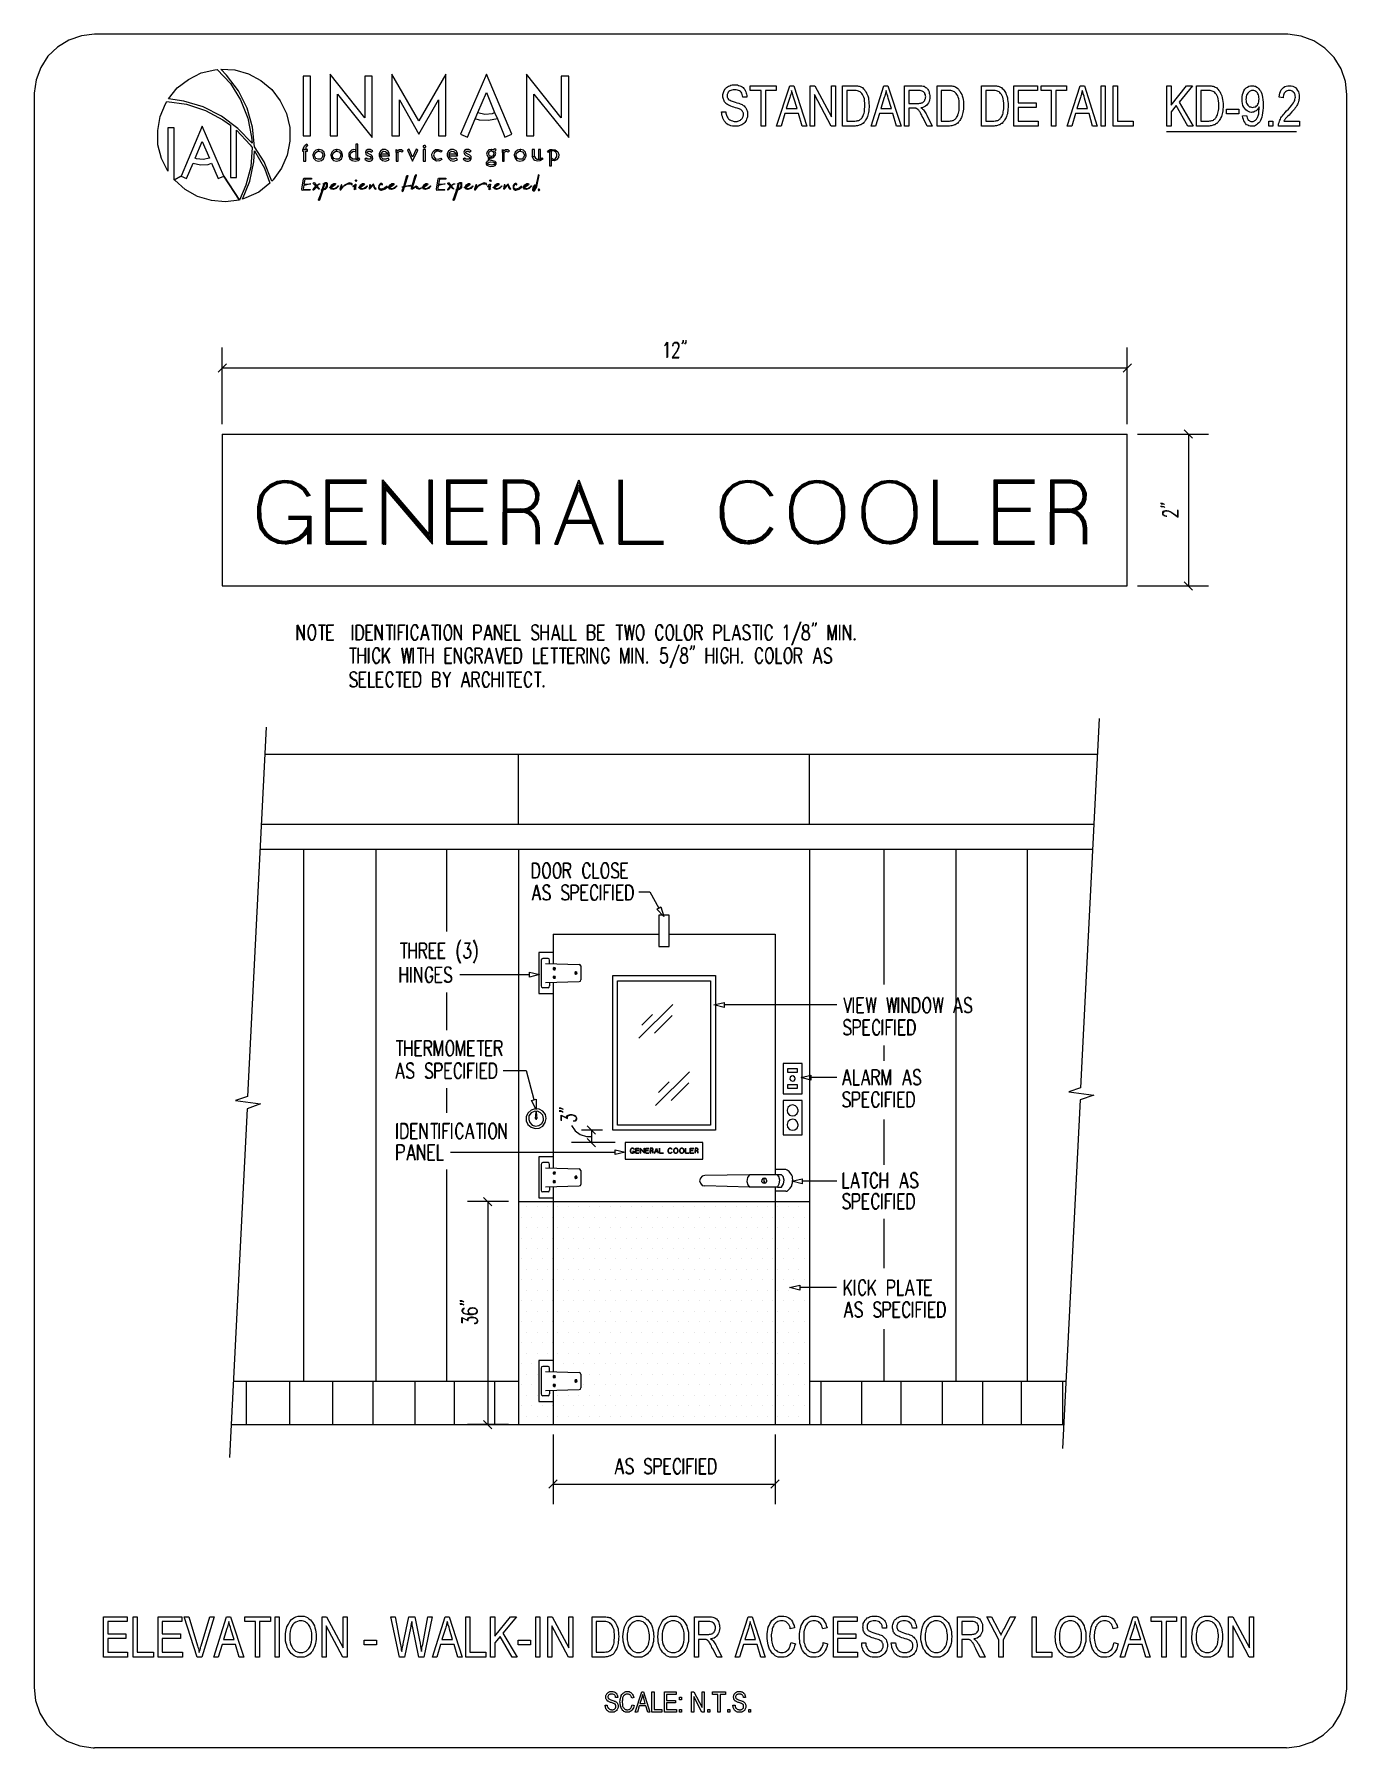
# Model space of a CAD drawing. Header units: metres. Extents: x 14 to 601, y -777 to -11.
import ezdxf

# ---------------------------------------------------------------- set-up
doc = ezdxf.new("R2010")
doc.units = ezdxf.units.M

msp = doc.modelspace()

# ---------------------------------------------------------------- linework, layer by layer
for p, q in [((29.2, -13.4), (24.16, -16.52)), ((34.84, -11.48), (29.2, -13.4)), ((40.72, -10.76), (34.84, -11.48)), ((573.76, -10.76), (40.72, -10.76)), ((574.48, -10.76), (573.76, -10.76)), ((580.36, -11.6), (574.48, -10.76)), ((586, -13.76), (580.36, -11.6)), ((590.92, -17), (586, -13.76)), ((19.84, -20.6), (16.6, -25.64)), ((24.16, -16.52), (19.84, -20.6)), ((595.12, -21.2), (590.92, -17)), ((598.24, -26.24), (595.12, -21.2)), ((16.6, -25.64), (14.56, -31.16)), ((82.72, -30.92), (88.36, -28.04)), ((88.36, -28.04), (94.48, -26.6)), ((94.48, -26.6), (95.56, -26.48)), ((95.56, -26.48), (101.44, -32.84)), ((97.12, -26.36), (103.48, -26.72)), ((99.76, -29), (97.12, -26.36)), ((105.04, -36.08), (99.76, -29)), ((103.48, -26.72), (109.48, -28.4)), ((109.48, -28.4), (115.12, -31.4)), ((137.2, -29.48), (133.96, -29.48)), ((133.96, -29.48), (133.96, -56.24)), ((137.2, -56.24), (137.2, -29.48)), ((161.56, -48.08), (146.08, -28.64)), ((146.08, -28.64), (146.08, -56.24)), ((164.92, -29.48), (161.56, -29.48)), ((161.56, -29.48), (161.56, -48.08)), ((164.92, -56.96), (164.92, -29.48)), ((173.68, -28.64), (173.68, -56.24)), ((185.8, -49.52), (173.68, -28.64)), ((197.8, -28.64), (185.8, -49.52)), ((197.8, -56.24), (197.8, -28.64)), ((215.92, -28.64), (204.4, -55.4)), ((227.32, -55.4), (215.92, -28.64)), ((249.4, -48.08), (233.92, -28.64)), ((233.92, -28.64), (233.92, -56.24)), ((252.76, -29.48), (249.4, -29.48)), ((249.4, -29.48), (249.4, -48.08)), ((252.76, -56.96), (252.76, -29.48)), ((600.16, -31.88), (598.24, -26.24)), ((14.56, -31.16), (13.72, -37.04)), ((13.72, -37.04), (13.72, -37.76)), ((13.72, -37.76), (13.72, -750.2)), ((73.72, -39.68), (77.68, -34.76)), ((77.68, -34.76), (82.72, -30.92)), ((101.44, -32.84), (106, -40.16)), ((108.88, -43.88), (105.04, -36.08)), ((115.12, -31.4), (119.92, -35.48)), ((119.92, -35.48), (123.76, -40.52)), ((149.32, -56.24), (149.32, -37.52)), ((149.32, -37.52), (164.92, -56.96)), ((212.08, -45.8), (215.92, -36.8)), ((215.92, -36.8), (219.64, -45.8)), ((237.16, -37.52), (252.76, -56.96)), ((237.16, -56.24), (237.16, -37.52)), ((321.76, -37.76), (321.88, -37.28)), ((321.76, -38.36), (321.76, -37.76)), ((321.88, -37.28), (322, -36.8)), ((322, -36.8), (322.12, -36.32)), ((322.12, -36.32), (322.36, -35.84)), ((322.36, -35.84), (322.72, -35.36)), ((322.72, -35.36), (322.96, -35)), ((322.96, -35), (323.32, -34.64)), ((323.32, -34.64), (323.8, -34.28)), ((323.8, -37.4), (323.68, -37.76)), ((323.68, -37.76), (323.68, -38.24)), ((323.68, -38.24), (323.68, -38.6)), ((323.8, -34.28), (324.28, -34.04)), ((323.92, -37.04), (323.8, -37.4)), ((324.16, -36.68), (323.92, -37.04)), ((324.4, -36.32), (324.16, -36.68)), ((324.28, -34.04), (324.76, -33.8)), ((324.76, -36.08), (324.4, -36.32)), ((324.76, -33.8), (325.24, -33.56)), ((325.24, -35.84), (324.76, -36.08)), ((325.24, -33.56), (325.84, -33.44)), ((325.72, -35.72), (325.24, -35.84)), ((326.32, -35.6), (325.72, -35.72)), ((325.84, -33.44), (326.32, -33.44)), ((326.32, -33.44), (326.92, -33.44)), ((327.04, -35.6), (326.32, -35.6)), ((326.92, -33.44), (327.52, -33.44)), ((327.64, -35.6), (327.04, -35.6)), ((327.52, -33.44), (328.24, -33.44)), ((328.24, -35.72), (327.64, -35.6)), ((328.24, -33.44), (328.72, -33.68)), ((328.72, -35.84), (328.24, -35.72)), ((328.72, -33.68), (329.32, -33.8)), ((329.2, -36.08), (328.72, -35.84)), ((329.56, -36.32), (329.2, -36.08)), ((329.32, -33.8), (329.8, -34.04)), ((329.92, -36.68), (329.56, -36.32)), ((329.8, -34.04), (330.28, -34.28)), ((330.16, -37.16), (329.92, -36.68)), ((330.4, -37.64), (330.16, -37.16)), ((330.28, -34.28), (330.76, -34.64)), ((330.52, -38.24), (330.4, -37.64)), ((330.64, -38.84), (330.52, -38.24)), ((330.76, -34.64), (331.12, -35)), ((331.12, -35), (331.48, -35.48)), ((331.48, -35.48), (331.72, -35.96)), ((331.72, -35.96), (331.96, -36.44)), ((331.96, -36.44), (332.2, -37.04)), ((332.2, -37.04), (332.32, -37.52)), ((332.32, -37.52), (332.44, -38.12)), ((332.44, -38.12), (332.44, -38.84)), ((334, -35.96), (334, -33.8)), ((334, -33.8), (345.52, -33.8)), ((338.8, -35.96), (334, -35.96)), ((338.8, -51.8), (338.8, -35.96)), ((345.52, -35.96), (340.72, -35.96)), ((340.72, -35.96), (340.72, -51.8)), ((345.52, -33.8), (345.52, -35.96)), ((345.76, -51.8), (351.64, -33.8)), ((351.64, -33.8), (353.44, -33.8)), ((352.12, -37.76), (351.88, -38.48)), ((352.24, -37.16), (352.12, -37.76)), ((352.36, -36.56), (352.24, -37.16)), ((352.48, -35.96), (352.36, -36.56)), ((352.6, -36.44), (352.48, -35.96)), ((352.84, -37.04), (352.6, -36.44)), ((352.96, -37.64), (352.84, -37.04)), ((353.2, -38.48), (352.96, -37.64)), ((353.44, -33.8), (359.2, -51.8)), ((360.76, -51.8), (360.76, -33.8)), ((360.76, -33.8), (362.8, -33.8)), ((370.12, -51.8), (362.68, -37.76)), ((362.68, -37.76), (362.68, -51.8)), ((362.8, -33.8), (370.24, -47.72)), ((370.24, -47.72), (370.24, -33.8)), ((370.24, -33.8), (372.04, -33.8)), ((372.04, -33.8), (372.04, -51.8)), ((375.28, -51.8), (375.28, -33.8)), ((375.28, -33.8), (380.2, -33.8)), ((380.2, -35.96), (377.2, -35.96)), ((377.2, -35.96), (377.2, -49.64)), ((380.2, -33.8), (380.8, -33.8)), ((380.8, -35.96), (380.2, -35.96)), ((380.8, -33.8), (381.4, -33.8)), ((381.4, -35.96), (380.8, -35.96)), ((381.4, -33.8), (381.88, -33.8)), ((381.88, -36.08), (381.4, -35.96)), ((381.88, -33.8), (382.36, -33.92)), ((382.36, -36.2), (381.88, -36.08)), ((382.36, -33.92), (382.72, -34.04)), ((382.72, -36.32), (382.36, -36.2)), ((382.72, -34.04), (383.2, -34.16)), ((383.08, -36.56), (382.72, -36.32)), ((383.44, -36.8), (383.08, -36.56)), ((383.2, -34.16), (383.68, -34.4)), ((383.8, -37.28), (383.44, -36.8)), ((383.68, -34.4), (384.16, -34.64)), ((384.16, -37.76), (383.8, -37.28)), ((384.16, -34.64), (384.52, -35)), ((384.52, -38.36), (384.16, -37.76)), ((384.52, -35), (384.88, -35.36)), ((384.88, -35.36), (385.24, -35.84)), ((385.24, -35.84), (385.72, -36.32)), ((385.72, -36.32), (385.96, -37.04)), ((385.96, -37.04), (386.32, -37.64)), ((386.32, -37.64), (386.56, -38.36)), ((388, -51.8), (393.76, -33.8)), ((393.76, -33.8), (395.56, -33.8)), ((394.24, -37.76), (394.12, -38.48)), ((394.48, -37.16), (394.24, -37.76)), ((394.6, -36.56), (394.48, -37.16)), ((394.72, -35.96), (394.6, -36.56)), ((394.84, -36.44), (394.72, -35.96)), ((395.08, -37.04), (394.84, -36.44)), ((395.2, -37.64), (395.08, -37.04)), ((395.44, -38.48), (395.2, -37.64)), ((395.56, -33.8), (401.44, -51.8)), ((403, -51.8), (403, -33.8)), ((403, -33.8), (409.24, -33.8)), ((409.36, -35.96), (404.92, -35.96)), ((404.92, -35.96), (404.92, -41.72)), ((409.24, -33.8), (409.96, -33.8)), ((409.96, -35.96), (409.36, -35.96)), ((409.96, -33.8), (410.68, -33.8)), ((410.44, -36.08), (409.96, -35.96)), ((410.92, -36.2), (410.44, -36.08)), ((410.68, -33.8), (411.28, -33.92)), ((411.4, -36.44), (410.92, -36.2)), ((411.28, -33.92), (411.76, -34.04)), ((411.64, -36.68), (411.4, -36.44)), ((412, -37.04), (411.64, -36.68)), ((411.76, -34.04), (412.12, -34.28)), ((412.12, -37.4), (412, -37.04)), ((412.12, -34.28), (412.48, -34.52)), ((412.36, -37.88), (412.12, -37.4)), ((412.36, -38.24), (412.36, -37.88)), ((412.48, -38.72), (412.36, -38.24)), ((412.48, -34.52), (412.84, -34.76)), ((412.84, -34.76), (413.2, -35.12)), ((413.2, -35.12), (413.44, -35.48)), ((413.44, -35.48), (413.68, -35.96)), ((413.68, -35.96), (413.92, -36.44)), ((413.92, -36.44), (414.04, -37.04)), ((414.04, -37.04), (414.16, -37.52)), ((414.16, -37.52), (414.28, -38.12)), ((414.28, -38.12), (414.28, -38.72)), ((417.52, -51.8), (417.52, -33.8)), ((417.52, -33.8), (422.44, -33.8)), ((422.44, -35.96), (419.32, -35.96)), ((419.32, -35.96), (419.32, -49.64)), ((422.44, -33.8), (423.04, -33.8)), ((423.04, -35.96), (422.44, -35.96)), ((423.04, -33.8), (423.64, -33.8)), ((423.64, -35.96), (423.04, -35.96)), ((423.64, -33.8), (424.12, -33.8)), ((424.12, -36.08), (423.64, -35.96)), ((424.12, -33.8), (424.6, -33.92)), ((424.6, -36.2), (424.12, -36.08)), ((424.6, -33.92), (424.96, -34.04)), ((424.84, -36.32), (424.6, -36.2)), ((425.32, -36.56), (424.84, -36.32)), ((424.96, -34.04), (425.44, -34.16)), ((425.68, -36.8), (425.32, -36.56)), ((425.44, -34.16), (425.92, -34.4)), ((426.04, -37.28), (425.68, -36.8)), ((425.92, -34.4), (426.28, -34.64)), ((426.4, -37.76), (426.04, -37.28)), ((426.28, -34.64), (426.76, -35)), ((426.76, -38.36), (426.4, -37.76)), ((426.76, -35), (427.12, -35.36)), ((427.12, -35.36), (427.48, -35.84)), ((427.48, -35.84), (427.84, -36.32)), ((427.84, -36.32), (428.2, -37.04)), ((428.2, -37.04), (428.56, -37.64)), ((428.56, -37.64), (428.8, -38.36)), ((437.44, -51.8), (437.44, -33.8)), ((437.44, -33.8), (442.36, -33.8)), ((442.36, -35.96), (439.36, -35.96)), ((439.36, -35.96), (439.36, -49.64)), ((442.36, -33.8), (442.96, -33.8)), ((442.96, -35.96), (442.36, -35.96)), ((442.96, -33.8), (443.56, -33.8)), ((443.56, -35.96), (442.96, -35.96)), ((443.56, -33.8), (444.04, -33.8)), ((444.04, -36.08), (443.56, -35.96)), ((444.04, -33.8), (444.52, -33.92)), ((444.52, -36.2), (444.04, -36.08)), ((444.52, -33.92), (444.88, -34.04)), ((444.88, -36.32), (444.52, -36.2)), ((444.88, -34.04), (445.36, -34.16)), ((445.24, -36.56), (444.88, -36.32)), ((445.6, -36.8), (445.24, -36.56)), ((445.36, -34.16), (445.84, -34.4)), ((445.96, -37.28), (445.6, -36.8)), ((445.84, -34.4), (446.32, -34.64)), ((446.32, -37.76), (445.96, -37.28)), ((446.32, -34.64), (446.68, -35)), ((446.68, -38.36), (446.32, -37.76)), ((446.68, -35), (447.04, -35.36)), ((447.04, -35.36), (447.52, -35.84)), ((447.52, -35.84), (447.88, -36.32)), ((447.88, -36.32), (448.24, -37.04)), ((448.24, -37.04), (448.48, -37.64)), ((448.48, -37.64), (448.72, -38.36)), ((451.84, -51.8), (451.84, -33.8)), ((451.84, -33.8), (462.4, -33.8)), ((462.4, -35.96), (453.76, -35.96)), ((453.76, -35.96), (453.76, -41.36)), ((462.4, -33.8), (462.4, -35.96)), ((464.08, -35.96), (464.08, -33.8)), ((464.08, -33.8), (475.48, -33.8)), ((468.76, -35.96), (464.08, -35.96)), ((468.76, -51.8), (468.76, -35.96)), ((475.48, -35.96), (470.68, -35.96)), ((470.68, -35.96), (470.68, -51.8)), ((475.48, -33.8), (475.48, -35.96)), ((475.72, -51.8), (481.6, -33.8)), ((481.6, -33.8), (483.4, -33.8)), ((482.08, -37.76), (481.84, -38.48)), ((482.2, -37.16), (482.08, -37.76)), ((482.32, -36.56), (482.2, -37.16)), ((482.44, -35.96), (482.32, -36.56)), ((482.68, -36.44), (482.44, -35.96)), ((482.8, -37.04), (482.68, -36.44)), ((483.04, -37.64), (482.8, -37.04)), ((483.28, -38.48), (483.04, -37.64)), ((483.4, -33.8), (489.16, -51.8)), ((490.96, -51.8), (490.96, -33.8)), ((490.96, -33.8), (492.76, -33.8)), ((492.76, -33.8), (492.76, -51.8)), ((496.24, -51.8), (496.24, -33.8)), ((496.24, -33.8), (498.16, -33.8)), ((498.16, -33.8), (498.16, -49.64)), ((520.24, -51.8), (520.24, -33.8)), ((520.24, -33.8), (522.16, -33.8)), ((522.16, -33.8), (522.16, -42.44)), ((522.16, -42.44), (529.12, -33.8)), ((531.76, -33.8), (525.76, -41.12)), ((529.12, -33.8), (531.76, -33.8)), ((533.56, -51.8), (533.56, -33.8)), ((533.56, -33.8), (538.48, -33.8)), ((538.48, -35.96), (535.48, -35.96)), ((535.48, -35.96), (535.48, -49.64)), ((538.48, -33.8), (539.08, -33.8)), ((539.08, -35.96), (538.48, -35.96)), ((539.08, -33.8), (539.68, -33.8)), ((539.68, -35.96), (539.08, -35.96)), ((539.68, -33.8), (540.16, -33.8)), ((540.16, -36.08), (539.68, -35.96)), ((540.16, -33.8), (540.64, -33.92)), ((540.64, -36.2), (540.16, -36.08)), ((540.64, -33.92), (541, -34.04)), ((541, -36.32), (540.64, -36.2)), ((541, -34.04), (541.48, -34.16)), ((541.36, -36.56), (541, -36.32)), ((541.72, -36.8), (541.36, -36.56)), ((541.48, -34.16), (541.96, -34.4)), ((542.08, -37.28), (541.72, -36.8)), ((541.96, -34.4), (542.44, -34.64)), ((542.44, -37.76), (542.08, -37.28)), ((542.44, -34.64), (542.8, -35)), ((542.8, -38.36), (542.44, -37.76)), ((542.8, -35), (543.16, -35.36)), ((543.16, -35.36), (543.52, -35.84)), ((543.52, -35.84), (544, -36.32)), ((544, -36.32), (544.36, -37.04)), ((544.36, -37.04), (544.6, -37.64)), ((544.6, -37.64), (544.84, -38.36)), ((553.96, -38.72), (554.2, -37.76)), ((554.2, -37.76), (554.44, -36.92)), ((554.44, -36.92), (554.8, -36.08)), ((554.8, -36.08), (555.16, -35.36)), ((555.16, -35.36), (555.76, -34.76)), ((555.76, -34.76), (556.36, -34.4)), ((556, -38), (555.76, -38.6)), ((556.24, -37.52), (556, -38)), ((556.6, -37.04), (556.24, -37.52)), ((556.36, -34.4), (556.96, -34.04)), ((556.96, -36.68), (556.6, -37.04)), ((556.96, -34.04), (557.68, -33.8)), ((557.32, -36.32), (556.96, -36.68)), ((557.8, -36.08), (557.32, -36.32)), ((557.68, -33.8), (558.4, -33.8)), ((558.16, -35.96), (557.8, -36.08)), ((558.76, -35.96), (558.16, -35.96)), ((558.4, -33.8), (559, -33.8)), ((559.24, -35.96), (558.76, -35.96)), ((559, -33.8), (559.48, -33.92)), ((559.6, -36.08), (559.24, -35.96)), ((559.48, -33.92), (559.96, -34.04)), ((560.08, -36.32), (559.6, -36.08)), ((559.96, -34.04), (560.56, -34.4)), ((560.44, -36.56), (560.08, -36.32)), ((560.8, -36.92), (560.44, -36.56)), ((560.56, -34.4), (560.92, -34.64)), ((561.04, -37.4), (560.8, -36.92)), ((560.92, -34.64), (561.4, -35.12)), ((561.28, -37.88), (561.04, -37.4)), ((561.52, -38.48), (561.28, -37.88)), ((561.4, -35.12), (561.76, -35.6)), ((561.76, -35.6), (562.12, -36.08)), ((562.12, -36.08), (562.48, -36.68)), ((562.48, -36.68), (562.72, -37.4)), ((562.72, -37.4), (562.96, -38.12)), ((562.96, -38.12), (563.08, -38.96)), ((570.52, -38.84), (570.64, -37.88)), ((570.64, -37.88), (570.88, -37.04)), ((570.88, -37.04), (571.12, -36.32)), ((571.12, -36.32), (571.48, -35.6)), ((571.48, -35.6), (571.96, -35)), ((571.96, -35), (572.44, -34.52)), ((572.44, -38), (572.32, -38.6)), ((572.44, -34.52), (573.04, -34.16)), ((572.56, -37.52), (572.44, -38)), ((572.8, -37.16), (572.56, -37.52)), ((573.04, -36.8), (572.8, -37.16)), ((573.04, -34.16), (573.64, -33.92)), ((573.4, -36.44), (573.04, -36.8)), ((573.76, -36.2), (573.4, -36.44)), ((573.64, -33.92), (574.36, -33.8)), ((574.12, -36.08), (573.76, -36.2)), ((574.6, -35.96), (574.12, -36.08)), ((574.36, -33.8), (575.08, -33.8)), ((575.08, -35.96), (574.6, -35.96)), ((575.08, -33.8), (575.92, -33.8)), ((575.56, -35.96), (575.08, -35.96)), ((576.04, -36.08), (575.56, -35.96)), ((575.92, -33.8), (576.64, -34.04)), ((576.4, -36.2), (576.04, -36.08)), ((576.76, -36.44), (576.4, -36.2)), ((576.64, -34.04), (577.24, -34.28)), ((577, -36.8), (576.76, -36.44)), ((577.36, -37.16), (577, -36.8)), ((577.24, -34.28), (577.84, -34.64)), ((577.48, -37.52), (577.36, -37.16)), ((577.72, -37.88), (577.48, -37.52)), ((577.72, -38.36), (577.72, -37.88)), ((577.84, -34.64), (578.32, -35.24)), ((578.32, -35.24), (578.8, -35.84)), ((578.8, -35.84), (579.16, -36.44)), ((579.16, -36.44), (579.28, -37.16)), ((579.28, -37.16), (579.52, -38)), ((579.52, -38), (579.52, -38.72)), ((600.76, -37.76), (600.16, -31.88)), ((600.76, -750.2), (600.76, -37.76)), ((70, -47.6), (72.4, -41.84)), ((72.4, -41.84), (73, -40.88)), ((73, -40.88), (81.76, -42.08)), ((80.56, -40.64), (73.72, -39.68)), ((89.32, -43.28), (80.56, -40.64)), ((81.76, -42.08), (90.28, -44.84)), ((97.48, -47.36), (89.32, -43.28)), ((90.28, -44.84), (98.08, -49.04)), ((106, -40.16), (109.24, -48.32)), ((111.4, -52.28), (108.88, -43.88)), ((123.76, -40.52), (126.52, -46.16)), ((177.04, -56.24), (177.04, -40.04)), ((177.04, -40.04), (185.8, -55.4)), ((185.8, -55.4), (194.56, -40.04)), ((194.56, -40.04), (194.56, -56.24)), ((210.88, -48.56), (212.08, -45.8)), ((210.88, -48.56), (212.08, -45.8)), ((212.08, -45.8), (215.32, -46.52)), ((218.68, -46.16), (219.64, -45.8)), ((219.64, -45.8), (220.84, -48.56)), ((219.64, -45.8), (220.84, -48.56)), ((321.16, -45.44), (323.08, -45.44)), ((321.28, -46.16), (321.16, -45.44)), ((321.76, -38.84), (321.76, -38.36)), ((321.88, -39.32), (321.76, -38.84)), ((322, -39.8), (321.88, -39.32)), ((322.12, -40.16), (322, -39.8)), ((322.24, -40.52), (322.12, -40.16)), ((322.48, -41), (322.24, -40.52)), ((322.84, -41.36), (322.48, -41)), ((323.08, -41.72), (322.84, -41.36)), ((323.44, -41.96), (323.08, -41.72)), ((323.08, -45.44), (323.08, -46.04)), ((323.8, -42.2), (323.44, -41.96)), ((323.68, -38.6), (323.68, -38.96)), ((323.68, -38.96), (323.8, -39.2)), ((323.8, -39.2), (324.04, -39.56)), ((324.28, -42.44), (323.8, -42.2)), ((324.04, -39.56), (324.16, -39.8)), ((324.16, -39.8), (324.52, -40.04)), ((324.64, -42.68), (324.28, -42.44)), ((324.52, -40.04), (325, -40.28)), ((325.24, -42.92), (324.64, -42.68)), ((325, -40.28), (325.48, -40.52)), ((325.96, -43.16), (325.24, -42.92)), ((325.48, -40.52), (326.32, -40.76)), ((326.68, -43.4), (325.96, -43.16)), ((326.32, -40.76), (327.16, -41.12)), ((327.4, -43.64), (326.68, -43.4)), ((327.16, -41.12), (328, -41.36)), ((328.12, -43.76), (327.4, -43.64)), ((328, -41.36), (328.84, -41.6)), ((328.6, -44), (328.12, -43.76)), ((328.96, -44.12), (328.6, -44)), ((328.84, -41.6), (329.44, -41.84)), ((329.32, -44.24), (328.96, -44.12)), ((329.68, -44.36), (329.32, -44.24)), ((329.44, -41.84), (329.92, -41.96)), ((329.92, -44.6), (329.68, -44.36)), ((329.92, -41.96), (330.4, -42.2)), ((330.16, -44.84), (329.92, -44.6)), ((330.4, -45.08), (330.16, -44.84)), ((330.4, -42.2), (330.76, -42.56)), ((330.52, -45.32), (330.4, -45.08)), ((330.64, -45.56), (330.52, -45.32)), ((332.44, -38.84), (330.64, -38.84)), ((330.76, -45.8), (330.64, -45.56)), ((330.76, -42.56), (331.24, -42.8)), ((330.88, -46.04), (330.76, -45.8)), ((331.24, -42.8), (331.6, -43.16)), ((331.6, -43.16), (331.96, -43.64)), ((331.96, -43.64), (332.2, -44)), ((332.2, -44), (332.32, -44.48)), ((332.32, -44.48), (332.56, -44.96)), ((332.56, -44.96), (332.68, -45.44)), ((332.68, -45.44), (332.68, -46.04)), ((351.64, -39.08), (350.08, -44)), ((350.08, -44), (354.88, -44)), ((351.88, -38.48), (351.64, -39.08)), ((353.44, -39.32), (353.2, -38.48)), ((354.88, -44), (353.44, -39.32)), ((384.76, -38.96), (384.52, -38.36)), ((385, -39.68), (384.76, -38.96)), ((384.88, -46.04), (385, -45.44)), ((385.12, -40.52), (385, -39.68)), ((385, -45.44), (385.12, -44.84)), ((385.24, -41.6), (385.12, -40.52)), ((385.12, -44.12), (385.24, -43.4)), ((385.12, -44.84), (385.12, -44.12)), ((385.24, -42.56), (385.24, -41.6)), ((385.24, -43.4), (385.24, -42.56)), ((386.56, -38.36), (386.8, -39.2)), ((386.92, -45.68), (386.68, -46.28)), ((386.8, -39.2), (386.92, -39.92)), ((386.92, -39.92), (387.04, -40.76)), ((387.04, -44.96), (386.92, -45.68)), ((387.04, -40.76), (387.04, -41.72)), ((387.04, -41.72), (387.16, -42.68)), ((387.16, -43.4), (387.04, -44.24)), ((387.04, -44.24), (387.04, -44.96)), ((387.16, -42.68), (387.16, -43.4)), ((393.88, -39.08), (392.32, -44)), ((392.32, -44), (397.12, -44)), ((394.12, -38.48), (393.88, -39.08)), ((395.68, -39.32), (395.44, -38.48)), ((397.12, -44), (395.68, -39.32)), ((404.92, -41.72), (408.88, -41.72)), ((407.08, -43.88), (404.92, -43.88)), ((404.92, -43.88), (404.92, -51.8)), ((407.32, -43.88), (407.08, -43.88)), ((407.56, -43.88), (407.32, -43.88)), ((407.8, -43.88), (407.56, -43.88)), ((407.92, -43.88), (407.8, -43.88)), ((408.16, -43.88), (407.92, -43.88)), ((408.28, -44), (408.16, -43.88)), ((408.4, -44.12), (408.28, -44)), ((408.64, -44.12), (408.4, -44.12)), ((408.76, -44.24), (408.64, -44.12)), ((409, -44.36), (408.76, -44.24)), ((408.88, -41.72), (409.36, -41.72)), ((409.12, -44.6), (409, -44.36)), ((409.36, -44.72), (409.12, -44.6)), ((409.36, -41.72), (409.84, -41.6)), ((409.48, -44.96), (409.36, -44.72)), ((409.72, -45.32), (409.48, -44.96)), ((409.96, -45.56), (409.72, -45.32)), ((409.84, -41.6), (410.2, -41.6)), ((410.08, -45.92), (409.96, -45.56)), ((410.32, -46.4), (410.08, -45.92)), ((410.2, -41.6), (410.56, -41.48)), ((411.16, -43.52), (410.32, -43.64)), ((410.32, -43.64), (410.56, -43.88)), ((410.56, -41.48), (410.92, -41.36)), ((410.56, -43.88), (410.8, -44)), ((410.8, -44), (411.04, -44.24)), ((410.92, -41.36), (411.16, -41.24)), ((411.04, -44.24), (411.28, -44.36)), ((411.16, -41.24), (411.4, -41)), ((411.76, -43.16), (411.16, -43.52)), ((411.28, -44.36), (411.4, -44.6)), ((411.4, -41), (411.64, -40.76)), ((411.4, -44.6), (411.76, -44.96)), ((411.64, -40.76), (411.88, -40.52)), ((412.36, -42.92), (411.76, -43.16)), ((411.76, -44.96), (412, -45.44)), ((411.88, -40.52), (412, -40.28)), ((412, -40.28), (412.12, -40.04)), ((412, -45.44), (412.36, -45.92)), ((412.12, -40.04), (412.24, -39.68)), ((412.24, -39.68), (412.36, -39.44)), ((412.36, -39.08), (412.48, -38.72)), ((412.36, -39.44), (412.36, -39.08)), ((412.96, -42.44), (412.36, -42.92)), ((412.36, -45.92), (412.6, -46.4)), ((413.32, -41.96), (412.96, -42.44)), ((413.68, -41.36), (413.32, -41.96)), ((413.92, -40.76), (413.68, -41.36)), ((414.16, -40.16), (413.92, -40.76)), ((414.28, -39.44), (414.16, -40.16)), ((414.28, -38.72), (414.28, -39.44)), ((427, -38.96), (426.76, -38.36)), ((427.24, -39.68), (427, -38.96)), ((427.12, -46.04), (427.24, -45.44)), ((427.36, -40.52), (427.24, -39.68)), ((427.24, -45.44), (427.36, -44.84)), ((427.48, -41.6), (427.36, -40.52)), ((427.36, -44.12), (427.48, -43.4)), ((427.36, -44.84), (427.36, -44.12)), ((427.48, -42.56), (427.48, -41.6)), ((427.48, -43.4), (427.48, -42.56)), ((428.8, -38.36), (429.04, -39.2)), ((429.04, -45.68), (428.92, -46.28)), ((429.04, -39.2), (429.16, -39.92)), ((429.16, -44.96), (429.04, -45.68)), ((429.16, -39.92), (429.28, -40.76)), ((429.28, -44.24), (429.16, -44.96)), ((429.28, -40.76), (429.28, -41.72)), ((429.28, -41.72), (429.4, -42.68)), ((429.4, -42.68), (429.28, -43.4)), ((429.28, -43.4), (429.28, -44.24)), ((446.92, -38.96), (446.68, -38.36)), ((447.16, -39.68), (446.92, -38.96)), ((447.04, -46.04), (447.16, -45.44)), ((447.28, -40.52), (447.16, -39.68)), ((447.16, -45.44), (447.28, -44.84)), ((447.4, -41.6), (447.28, -40.52)), ((447.28, -44.84), (447.4, -44.12)), ((447.4, -42.56), (447.4, -41.6)), ((447.4, -43.4), (447.4, -42.56)), ((447.4, -44.12), (447.4, -43.4)), ((448.72, -38.36), (448.96, -39.2)), ((448.96, -39.2), (449.08, -39.92)), ((449.08, -45.68), (448.96, -46.28)), ((449.08, -39.92), (449.2, -40.76)), ((449.2, -44.96), (449.08, -45.68)), ((449.2, -40.76), (449.32, -41.72)), ((449.32, -43.4), (449.2, -44.24)), ((449.2, -44.24), (449.2, -44.96)), ((449.32, -41.72), (449.32, -42.68)), ((449.32, -42.68), (449.32, -43.4)), ((453.76, -41.36), (461.92, -41.36)), ((461.92, -43.52), (453.76, -43.52)), ((453.76, -43.52), (453.76, -49.64)), ((461.92, -41.36), (461.92, -43.52)), ((481.72, -39.08), (480.04, -44)), ((480.04, -44), (484.84, -44)), ((481.84, -38.48), (481.72, -39.08)), ((483.52, -39.32), (483.28, -38.48)), ((484.84, -44), (483.52, -39.32)), ((524.44, -42.56), (522.16, -45.44)), ((522.16, -45.44), (522.16, -51.8)), ((529.72, -51.8), (524.44, -42.56)), ((525.76, -41.12), (532.12, -51.8)), ((543.04, -38.96), (542.8, -38.36)), ((543.28, -39.68), (543.04, -38.96)), ((543.16, -46.04), (543.28, -45.44)), ((543.4, -40.52), (543.28, -39.68)), ((543.28, -45.44), (543.4, -44.84)), ((543.52, -41.6), (543.4, -40.52)), ((543.4, -44.84), (543.52, -44.12)), ((543.52, -42.56), (543.52, -41.6)), ((543.52, -43.4), (543.52, -42.56)), ((543.52, -44.12), (543.52, -43.4)), ((544.84, -38.36), (545.08, -39.2)), ((545.08, -39.2), (545.2, -39.92)), ((545.2, -45.68), (545.08, -46.28)), ((545.2, -39.92), (545.32, -40.76)), ((545.32, -44.96), (545.2, -45.68)), ((545.32, -40.76), (545.44, -41.72)), ((545.44, -43.4), (545.32, -44.24)), ((545.32, -44.24), (545.32, -44.96)), ((545.44, -41.72), (545.44, -42.68)), ((545.44, -42.68), (545.44, -43.4)), ((547, -46.4), (547, -44.24)), ((547, -44.24), (552.52, -44.24)), ((552.52, -44.24), (552.52, -46.4)), ((553.96, -39.8), (553.96, -38.72)), ((553.96, -40.76), (553.96, -39.8)), ((554.08, -41.72), (553.96, -40.76)), ((554.32, -42.56), (554.08, -41.72)), ((554.68, -43.4), (554.32, -42.56)), ((555.16, -44), (554.68, -43.4)), ((555.64, -44.6), (555.16, -44)), ((555.76, -39.2), (555.64, -39.92)), ((555.64, -39.92), (555.76, -40.52)), ((556.24, -45.08), (555.64, -44.6)), ((555.76, -38.6), (555.76, -39.2)), ((555.76, -40.52), (555.76, -41.12)), ((555.76, -41.12), (556, -41.6)), ((556, -41.6), (556.24, -42.08)), ((556.24, -42.08), (556.48, -42.44)), ((556.84, -45.32), (556.24, -45.08)), ((556.48, -42.44), (556.84, -42.8)), ((556.84, -42.8), (557.2, -43.16)), ((557.44, -45.56), (556.84, -45.32)), ((557.2, -43.16), (557.68, -43.28)), ((558.16, -45.68), (557.44, -45.56)), ((557.68, -43.28), (558.16, -43.4)), ((558.16, -43.4), (558.64, -43.52)), ((558.64, -45.56), (558.16, -45.68)), ((558.64, -43.52), (559.12, -43.4)), ((559, -45.56), (558.64, -45.56)), ((559.36, -45.44), (559, -45.56)), ((559.12, -43.4), (559.6, -43.28)), ((559.84, -45.2), (559.36, -45.44)), ((559.6, -43.28), (560.08, -43.16)), ((560.2, -44.96), (559.84, -45.2)), ((560.08, -43.16), (560.44, -42.8)), ((560.56, -44.72), (560.2, -44.96)), ((560.44, -42.8), (560.8, -42.44)), ((560.8, -44.36), (560.56, -44.72)), ((560.8, -42.44), (561.04, -42.08)), ((561.16, -44), (560.8, -44.36)), ((561.04, -42.08), (561.28, -41.6)), ((561.4, -43.64), (561.16, -44)), ((561.28, -41.6), (561.52, -41)), ((561.64, -43.28), (561.4, -43.64)), ((561.4, -45.8), (561.52, -45.32)), ((561.4, -46.28), (561.4, -45.8)), ((561.52, -39.08), (561.52, -38.48)), ((561.64, -39.68), (561.52, -39.08)), ((561.52, -40.4), (561.64, -39.68)), ((561.52, -41), (561.52, -40.4)), ((561.52, -44.72), (561.64, -44.24)), ((561.52, -45.32), (561.52, -44.72)), ((561.64, -43.4), (561.64, -43.28)), ((561.64, -43.52), (561.64, -43.4)), ((561.64, -43.64), (561.64, -43.52)), ((561.64, -43.76), (561.64, -43.64)), ((561.64, -44.24), (561.64, -43.76)), ((563.08, -45.92), (562.96, -46.88)), ((563.08, -38.96), (563.2, -40.04)), ((563.2, -44.84), (563.08, -45.92)), ((563.2, -40.04), (563.32, -41.12)), ((563.32, -43.64), (563.2, -44.84)), ((563.32, -41.12), (563.32, -42.32)), ((563.32, -42.32), (563.32, -43.64)), ((572.32, -39.2), (570.52, -38.84)), ((572.32, -38.6), (572.32, -39.2)), ((572.8, -46.28), (573.28, -45.68)), ((573.28, -45.68), (573.88, -45.08)), ((573.88, -45.08), (574.72, -44.24)), ((574.72, -44.24), (575.44, -43.4)), ((575.44, -43.4), (576.04, -42.68)), ((576.16, -45.44), (575.44, -46.28)), ((576.04, -42.68), (576.52, -41.96)), ((576.76, -44.84), (576.16, -45.44)), ((576.52, -41.96), (577, -41.48)), ((577.36, -44.24), (576.76, -44.84)), ((577, -41.48), (577.24, -40.88)), ((577.24, -40.88), (577.48, -40.4)), ((577.72, -43.64), (577.36, -44.24)), ((577.48, -40.4), (577.6, -39.92)), ((577.6, -39.92), (577.72, -39.32)), ((577.84, -38.84), (577.72, -38.36)), ((577.72, -39.32), (577.84, -38.84)), ((578.08, -43.16), (577.72, -43.64)), ((578.44, -42.68), (578.08, -43.16)), ((578.68, -42.2), (578.44, -42.68)), ((578.92, -41.72), (578.68, -42.2)), ((579.04, -41.36), (578.92, -41.72)), ((579.16, -40.88), (579.04, -41.36)), ((579.28, -40.52), (579.16, -40.88)), ((579.4, -40.04), (579.28, -40.52)), ((579.52, -39.68), (579.4, -40.04)), ((579.52, -38.72), (579.52, -39.2)), ((579.52, -39.2), (579.52, -39.68)), ((68.92, -53.84), (70, -47.6)), ((76.36, -52.64), (73.48, -52.64)), ((73.48, -52.64), (73.48, -71.96)), ((76.36, -75.8), (76.36, -52.64)), ((88.84, -51.92), (79.36, -74.24)), ((98.44, -74.24), (88.84, -51.92)), ((104.8, -52.88), (97.48, -47.36)), ((98.08, -49.04), (101.44, -51.44)), ((101.44, -51.44), (101.44, -74.84)), ((104.2, -74.84), (104.2, -53.6)), ((104.2, -53.6), (110.32, -60.2)), ((111.16, -59.48), (104.8, -52.88)), ((109.24, -48.32), (110.92, -56.72)), ((112.24, -61.04), (111.4, -52.28)), ((126.52, -46.16), (127.96, -52.4)), ((127.96, -52.4), (128.08, -58.64)), ((207.52, -56.72), (210.88, -48.56)), ((212.92, -49.16), (210.88, -48.56)), ((216.88, -49.4), (212.92, -49.16)), ((215.32, -46.52), (218.68, -46.16)), ((220.84, -48.56), (216.88, -49.4)), ((220.84, -48.56), (224.2, -56.72)), ((321.28, -46.88), (321.28, -46.16)), ((321.52, -47.6), (321.28, -46.88)), ((321.76, -48.32), (321.52, -47.6)), ((322, -48.92), (321.76, -48.32)), ((322.36, -49.52), (322, -48.92)), ((322.72, -50), (322.36, -49.52)), ((323.08, -50.48), (322.72, -50)), ((323.08, -46.04), (323.2, -46.52)), ((323.56, -50.84), (323.08, -50.48)), ((323.2, -46.52), (323.32, -47)), ((323.32, -47), (323.44, -47.36)), ((323.44, -47.36), (323.68, -47.72)), ((324.04, -51.2), (323.56, -50.84)), ((323.68, -47.72), (323.92, -48.08)), ((323.92, -48.08), (324.16, -48.44)), ((324.64, -51.44), (324.04, -51.2)), ((324.16, -48.44), (324.4, -48.68)), ((324.4, -48.68), (324.76, -49.04)), ((325.24, -51.68), (324.64, -51.44)), ((324.76, -49.04), (325.12, -49.16)), ((325.12, -49.16), (325.48, -49.4)), ((325.96, -51.8), (325.24, -51.68)), ((325.48, -49.4), (325.96, -49.52)), ((325.96, -49.52), (326.32, -49.64)), ((326.56, -51.92), (325.96, -51.8)), ((326.32, -49.64), (326.8, -49.76)), ((327.4, -51.92), (326.56, -51.92)), ((326.8, -49.76), (327.28, -49.76)), ((327.28, -49.76), (327.76, -49.76)), ((328, -51.92), (327.4, -51.92)), ((327.76, -49.76), (328.12, -49.76)), ((328.6, -51.8), (328, -51.92)), ((328.12, -49.76), (328.48, -49.64)), ((328.48, -49.64), (328.84, -49.52)), ((329.08, -51.68), (328.6, -51.8)), ((328.84, -49.52), (329.2, -49.4)), ((329.68, -51.44), (329.08, -51.68)), ((329.2, -49.4), (329.56, -49.16)), ((329.56, -49.16), (329.8, -48.92)), ((330.16, -51.2), (329.68, -51.44)), ((329.8, -48.92), (330.04, -48.68)), ((330.04, -48.68), (330.28, -48.44)), ((330.64, -50.96), (330.16, -51.2)), ((330.28, -48.44), (330.52, -48.2)), ((330.52, -48.2), (330.64, -47.84)), ((330.64, -47.84), (330.76, -47.6)), ((331.12, -50.6), (330.64, -50.96)), ((330.76, -47.24), (330.88, -47)), ((330.76, -47.6), (330.76, -47.24)), ((330.88, -46.4), (330.88, -46.04)), ((330.88, -46.64), (330.88, -46.4)), ((330.88, -47), (330.88, -46.64)), ((331.48, -50.24), (331.12, -50.6)), ((331.84, -49.76), (331.48, -50.24)), ((332.08, -49.28), (331.84, -49.76)), ((332.32, -48.8), (332.08, -49.28)), ((332.56, -48.2), (332.32, -48.8)), ((332.68, -47.72), (332.56, -48.2)), ((332.68, -46.04), (332.8, -46.52)), ((332.8, -46.52), (332.68, -47.12)), ((332.68, -47.12), (332.68, -47.72)), ((340.72, -51.8), (338.8, -51.8)), ((347.8, -51.8), (345.76, -51.8)), ((349.48, -46.16), (347.8, -51.8)), ((355.48, -46.16), (349.48, -46.16)), ((357.16, -51.8), (355.48, -46.16)), ((359.2, -51.8), (357.16, -51.8)), ((362.68, -51.8), (360.76, -51.8)), ((372.04, -51.8), (370.12, -51.8)), ((380.44, -51.8), (375.28, -51.8)), ((377.2, -49.64), (380.2, -49.64)), ((380.2, -49.64), (380.8, -49.64)), ((380.92, -51.8), (380.44, -51.8)), ((380.8, -49.64), (381.28, -49.52)), ((381.4, -51.68), (380.92, -51.8)), ((381.28, -49.52), (381.76, -49.52)), ((381.88, -51.68), (381.4, -51.68)), ((381.76, -49.52), (382.12, -49.4)), ((382.36, -51.56), (381.88, -51.68)), ((382.12, -49.4), (382.48, -49.28)), ((382.72, -51.44), (382.36, -51.56)), ((382.48, -49.28), (382.84, -49.16)), ((383.08, -51.32), (382.72, -51.44)), ((382.84, -49.16), (383.08, -48.92)), ((383.08, -48.92), (383.32, -48.8)), ((383.44, -51.2), (383.08, -51.32)), ((383.32, -48.8), (383.56, -48.56)), ((383.8, -50.96), (383.44, -51.2)), ((383.56, -48.56), (383.8, -48.32)), ((383.8, -48.32), (384.04, -47.96)), ((384.16, -50.72), (383.8, -50.96)), ((384.04, -47.96), (384.28, -47.6)), ((384.4, -50.6), (384.16, -50.72)), ((384.28, -47.6), (384.52, -47.12)), ((384.76, -50.24), (384.4, -50.6)), ((384.52, -47.12), (384.64, -46.64)), ((384.64, -46.64), (384.88, -46.04)), ((385, -50), (384.76, -50.24)), ((385.24, -49.64), (385, -50)), ((385.48, -49.28), (385.24, -49.64)), ((385.72, -48.92), (385.48, -49.28)), ((385.96, -48.44), (385.72, -48.92)), ((386.2, -47.96), (385.96, -48.44)), ((386.44, -47.48), (386.2, -47.96)), ((386.56, -46.88), (386.44, -47.48)), ((386.68, -46.28), (386.56, -46.88)), ((390.04, -51.8), (388, -51.8)), ((391.72, -46.16), (390.04, -51.8)), ((397.72, -46.16), (391.72, -46.16)), ((399.4, -51.8), (397.72, -46.16)), ((401.44, -51.8), (399.4, -51.8)), ((404.92, -51.8), (403, -51.8)), ((410.68, -46.88), (410.32, -46.4)), ((410.92, -47.48), (410.68, -46.88)), ((411.28, -48.08), (410.92, -47.48)), ((413.08, -51.8), (411.28, -48.08)), ((412.6, -46.4), (412.96, -46.88)), ((412.96, -46.88), (415.36, -51.8)), ((415.36, -51.8), (413.08, -51.8)), ((422.68, -51.8), (417.52, -51.8)), ((419.32, -49.64), (422.44, -49.64)), ((422.44, -49.64), (423.04, -49.64)), ((423.16, -51.8), (422.68, -51.8)), ((423.04, -49.64), (423.52, -49.52)), ((423.64, -51.68), (423.16, -51.8)), ((423.52, -49.52), (424, -49.52)), ((424.12, -51.68), (423.64, -51.68)), ((424, -49.52), (424.36, -49.4)), ((424.6, -51.56), (424.12, -51.68)), ((424.36, -49.4), (424.72, -49.28)), ((424.96, -51.44), (424.6, -51.56)), ((424.72, -49.28), (425.08, -49.16)), ((425.32, -51.32), (424.96, -51.44)), ((425.08, -49.16), (425.32, -48.92)), ((425.32, -48.92), (425.56, -48.8)), ((425.68, -51.2), (425.32, -51.32)), ((425.56, -48.8), (425.8, -48.56)), ((426.04, -50.96), (425.68, -51.2)), ((425.8, -48.56), (426.04, -48.32)), ((426.04, -48.32), (426.28, -47.96)), ((426.4, -50.72), (426.04, -50.96)), ((426.28, -47.96), (426.52, -47.6)), ((426.64, -50.6), (426.4, -50.72)), ((426.52, -47.6), (426.76, -47.12)), ((427, -50.24), (426.64, -50.6)), ((426.76, -47.12), (426.88, -46.64)), ((426.88, -46.64), (427.12, -46.04)), ((427.24, -50), (427, -50.24)), ((427.48, -49.64), (427.24, -50)), ((427.72, -49.28), (427.48, -49.64)), ((427.96, -48.92), (427.72, -49.28)), ((428.2, -48.44), (427.96, -48.92)), ((428.44, -47.96), (428.2, -48.44)), ((428.56, -47.48), (428.44, -47.96)), ((428.8, -46.88), (428.56, -47.48)), ((428.92, -46.28), (428.8, -46.88)), ((442.6, -51.8), (437.44, -51.8)), ((439.36, -49.64), (442.36, -49.64)), ((442.36, -49.64), (442.96, -49.64)), ((443.08, -51.8), (442.6, -51.8)), ((442.96, -49.64), (443.44, -49.52)), ((443.56, -51.68), (443.08, -51.8)), ((443.44, -49.52), (443.92, -49.52)), ((444.04, -51.68), (443.56, -51.68)), ((443.92, -49.52), (444.28, -49.4)), ((444.52, -51.56), (444.04, -51.68)), ((444.28, -49.4), (444.64, -49.28)), ((444.88, -51.44), (444.52, -51.56)), ((444.64, -49.28), (445, -49.16)), ((445.36, -51.32), (444.88, -51.44)), ((445, -49.16), (445.24, -48.92)), ((445.24, -48.92), (445.48, -48.8)), ((445.72, -51.2), (445.36, -51.32)), ((445.48, -48.8), (445.72, -48.56)), ((445.72, -48.56), (445.96, -48.32)), ((445.96, -50.96), (445.72, -51.2)), ((445.96, -48.32), (446.2, -47.96)), ((446.32, -50.72), (445.96, -50.96)), ((446.2, -47.96), (446.44, -47.6)), ((446.68, -50.6), (446.32, -50.72)), ((446.44, -47.6), (446.68, -47.12)), ((446.68, -47.12), (446.92, -46.64)), ((446.92, -50.24), (446.68, -50.6)), ((446.92, -46.64), (447.04, -46.04)), ((447.16, -50), (446.92, -50.24)), ((447.4, -49.64), (447.16, -50)), ((447.64, -49.28), (447.4, -49.64)), ((447.88, -48.92), (447.64, -49.28)), ((448.12, -48.44), (447.88, -48.92)), ((448.36, -47.96), (448.12, -48.44)), ((448.6, -47.48), (448.36, -47.96)), ((448.72, -46.88), (448.6, -47.48)), ((448.96, -46.28), (448.72, -46.88)), ((462.76, -51.8), (451.84, -51.8)), ((453.76, -49.64), (462.76, -49.64)), ((462.76, -49.64), (462.76, -51.8)), ((470.68, -51.8), (468.76, -51.8)), ((477.76, -51.8), (475.72, -51.8)), ((479.44, -46.16), (477.76, -51.8)), ((485.56, -46.16), (479.44, -46.16)), ((487.12, -51.8), (485.56, -46.16)), ((489.16, -51.8), (487.12, -51.8)), ((492.76, -51.8), (490.96, -51.8)), ((505.24, -51.8), (496.24, -51.8)), ((498.16, -49.64), (505.24, -49.64)), ((505.24, -49.64), (505.24, -51.8)), ((522.16, -51.8), (520.24, -51.8)), ((532.12, -51.8), (529.72, -51.8)), ((538.72, -51.8), (533.56, -51.8)), ((535.48, -49.64), (538.48, -49.64)), ((538.48, -49.64), (539.08, -49.64)), ((539.2, -51.8), (538.72, -51.8)), ((539.08, -49.64), (539.56, -49.52)), ((539.68, -51.68), (539.2, -51.8)), ((539.56, -49.52), (540.04, -49.52)), ((540.16, -51.68), (539.68, -51.68)), ((540.04, -49.52), (540.4, -49.4)), ((540.64, -51.56), (540.16, -51.68)), ((540.4, -49.4), (540.76, -49.28)), ((541, -51.44), (540.64, -51.56)), ((540.76, -49.28), (541.12, -49.16)), ((541.36, -51.32), (541, -51.44)), ((541.12, -49.16), (541.36, -48.92)), ((541.36, -48.92), (541.6, -48.8)), ((541.84, -51.2), (541.36, -51.32)), ((541.6, -48.8), (541.84, -48.56)), ((541.84, -48.56), (542.08, -48.32)), ((542.08, -50.96), (541.84, -51.2)), ((542.08, -48.32), (542.32, -47.96)), ((542.44, -50.72), (542.08, -50.96)), ((542.32, -47.96), (542.56, -47.6)), ((542.68, -50.6), (542.44, -50.72)), ((542.56, -47.6), (542.8, -47.12)), ((543.04, -50.24), (542.68, -50.6)), ((542.8, -47.12), (542.92, -46.64)), ((542.92, -46.64), (543.16, -46.04)), ((543.28, -50), (543.04, -50.24)), ((543.52, -49.64), (543.28, -50)), ((543.76, -49.28), (543.52, -49.64)), ((544, -48.92), (543.76, -49.28)), ((544.24, -48.44), (544, -48.92)), ((544.48, -47.96), (544.24, -48.44)), ((544.72, -47.48), (544.48, -47.96)), ((544.84, -46.88), (544.72, -47.48)), ((545.08, -46.28), (544.84, -46.88)), ((552.52, -46.4), (547, -46.4)), ((554.2, -47.24), (556, -47.12)), ((554.32, -48.08), (554.2, -47.24)), ((554.56, -48.92), (554.32, -48.08)), ((554.8, -49.52), (554.56, -48.92)), ((555.16, -50.12), (554.8, -49.52)), ((555.52, -50.72), (555.16, -50.12)), ((556, -51.2), (555.52, -50.72)), ((556, -47.12), (556.12, -47.6)), ((556.48, -51.44), (556, -51.2)), ((556.12, -47.6), (556.24, -48.08)), ((556.24, -48.08), (556.36, -48.44)), ((556.36, -48.44), (556.6, -48.8)), ((556.96, -51.68), (556.48, -51.44)), ((556.6, -48.8), (556.72, -49.16)), ((556.72, -49.16), (557.08, -49.4)), ((557.56, -51.92), (556.96, -51.68)), ((557.08, -49.4), (557.32, -49.52)), ((557.32, -49.52), (557.56, -49.64)), ((557.56, -49.64), (557.92, -49.76)), ((558.28, -51.92), (557.56, -51.92)), ((557.92, -49.76), (558.28, -49.76)), ((558.28, -49.76), (558.64, -49.76)), ((558.88, -51.92), (558.28, -51.92)), ((558.64, -49.76), (558.88, -49.76)), ((558.88, -49.76), (559.24, -49.64)), ((559.48, -51.8), (558.88, -51.92)), ((559.24, -49.64), (559.48, -49.52)), ((559.48, -49.52), (559.72, -49.4)), ((559.96, -51.56), (559.48, -51.8)), ((559.72, -49.4), (559.96, -49.16)), ((559.96, -49.16), (560.2, -48.92)), ((560.44, -51.2), (559.96, -51.56)), ((560.2, -48.92), (560.44, -48.8)), ((560.44, -48.8), (560.56, -48.44)), ((560.92, -50.84), (560.44, -51.2)), ((560.56, -48.44), (560.68, -48.2)), ((560.68, -48.2), (560.92, -47.96)), ((560.92, -47.96), (561.04, -47.6)), ((561.4, -50.36), (560.92, -50.84)), ((561.04, -47.6), (561.16, -47.24)), ((561.16, -47.24), (561.28, -46.76)), ((561.28, -46.76), (561.4, -46.28)), ((561.88, -49.88), (561.4, -50.36)), ((562.12, -49.28), (561.88, -49.88)), ((562.48, -48.56), (562.12, -49.28)), ((562.72, -47.84), (562.48, -48.56)), ((562.96, -46.88), (562.72, -47.84)), ((565.96, -51.8), (565.96, -49.64)), ((565.96, -49.64), (567.64, -49.64)), ((567.64, -51.8), (565.96, -51.8)), ((567.64, -49.64), (567.64, -51.8)), ((570.28, -50.84), (570.4, -50.48)), ((570.28, -51.08), (570.28, -50.84)), ((570.28, -51.44), (570.28, -51.08)), ((570.28, -51.8), (570.28, -51.44)), ((579.64, -51.8), (570.28, -51.8)), ((570.4, -50.48), (570.52, -50.24)), ((570.52, -50.24), (570.64, -49.64)), ((570.64, -49.64), (570.88, -49.16)), ((570.88, -49.16), (571.12, -48.68)), ((571.12, -48.68), (571.36, -48.2)), ((571.36, -48.2), (571.6, -47.72)), ((571.6, -47.72), (571.96, -47.24)), ((571.96, -47.24), (572.32, -46.76)), ((572.32, -46.76), (572.8, -46.28)), ((572.8, -49.4), (572.68, -49.64)), ((572.68, -49.64), (579.64, -49.64)), ((572.92, -49.16), (572.8, -49.4)), ((573.04, -48.92), (572.92, -49.16)), ((573.28, -48.68), (573.04, -48.92)), ((573.4, -48.44), (573.28, -48.68)), ((573.64, -48.2), (573.4, -48.44)), ((574, -47.84), (573.64, -48.2)), ((574.36, -47.36), (574, -47.84)), ((574.96, -46.88), (574.36, -47.36)), ((575.44, -46.28), (574.96, -46.88)), ((579.64, -49.64), (579.64, -51.8)), ((69.04, -60.2), (68.92, -53.84)), ((70.6, -66.32), (69.04, -60.2)), ((85.72, -66.2), (88.84, -58.76)), ((88.84, -58.76), (92.08, -66.2)), ((110.32, -60.2), (111.16, -61.4)), ((110.92, -56.72), (111.16, -59.48)), ((116.56, -67.88), (112.24, -61.04)), ((128.08, -58.64), (126.88, -64.88)), ((133.96, -56.24), (137.2, -56.24)), ((134.2, -61.52), (134.68, -60.44)), ((134.68, -60.44), (135.64, -59.84)), ((135.28, -61.04), (135.16, -61.4)), ((135.88, -60.68), (135.28, -61.04)), ((135.64, -59.84), (135.88, -60.68)), ((146.08, -56.24), (149.32, -56.24)), ((158.44, -59.96), (157.6, -59.96)), ((157.6, -59.96), (157.6, -66.68)), ((158.44, -66.68), (158.44, -59.96)), ((173.68, -56.24), (177.04, -56.24)), ((188.08, -60.44), (187.72, -60.68)), ((187.72, -60.68), (187.72, -61.16)), ((187.72, -61.16), (188.08, -61.52)), ((188.56, -60.56), (188.08, -60.44)), ((188.44, -61.4), (188.8, -61.04)), ((188.8, -60.92), (188.56, -60.56)), ((188.8, -61.04), (188.8, -60.92)), ((194.56, -56.24), (197.8, -56.24)), ((204.4, -55.4), (207.52, -56.72)), ((224.2, -56.72), (227.32, -55.4)), ((233.92, -56.24), (237.16, -56.24)), ((520.12, -54.2), (578.32, -54.2)), ((73.48, -71.96), (70.6, -66.32)), ((81.88, -75.32), (84.76, -68.48)), ((84.76, -68.48), (88.12, -69.2)), ((86.32, -66.44), (85.72, -66.2)), ((89.2, -66.8), (86.32, -66.44)), ((88.12, -69.2), (91.48, -68.96)), ((92.08, -66.2), (89.2, -66.8)), ((91.48, -68.96), (93.04, -68.48)), ((93.04, -68.48), (95.92, -75.32)), ((110.08, -76.4), (111.88, -67.88)), ((111.16, -61.4), (110.56, -70.04)), ((111.88, -67.88), (112.24, -62.84)), ((112.24, -62.84), (116.68, -70.64)), ((120.04, -76.4), (116.56, -67.88)), ((126.88, -64.88), (124.36, -70.64)), ((133.72, -62.36), (133.72, -63.08)), ((135.88, -62.36), (133.72, -62.36)), ((133.72, -62.36), (135.88, -62.36)), ((133.72, -63.08), (134.2, -63.08)), ((134.2, -62.36), (134.2, -61.52)), ((135.16, -62.36), (134.2, -62.36)), ((134.2, -63.08), (134.2, -67.52)), ((134.2, -67.52), (135.16, -67.52)), ((135.16, -61.4), (135.16, -62.36)), ((135.16, -67.52), (135.16, -63.08)), ((135.16, -63.08), (135.88, -63.08)), ((135.88, -63.08), (135.88, -62.36)), ((138.76, -63.44), (138.28, -64.76)), ((138.28, -64.76), (138.28, -64.88)), ((138.28, -64.88), (138.64, -66.2)), ((138.64, -66.2), (139.6, -67.16)), ((139.72, -62.6), (138.76, -63.44)), ((139.12, -64.88), (139.36, -63.92)), ((139.24, -65.36), (139.12, -64.88)), ((139.72, -66.32), (139.24, -65.36)), ((139.36, -63.92), (140.2, -63.2)), ((139.6, -67.16), (140.8, -67.52)), ((140.92, -62.24), (139.72, -62.6)), ((140.68, -66.68), (139.72, -66.32)), ((140.2, -63.2), (140.92, -63.08)), ((141.76, -66.56), (140.68, -66.68)), ((140.8, -67.52), (142.12, -67.28)), ((141.16, -62.24), (140.92, -62.24)), ((140.92, -62.24), (140.92, -63.08)), ((140.92, -63.08), (140.92, -62.24)), ((140.92, -62.24), (140.92, -63.08)), ((140.92, -63.08), (142, -63.32)), ((142.36, -62.6), (141.16, -62.24)), ((142.48, -65.84), (141.76, -66.56)), ((142, -63.32), (142.6, -64.16)), ((142.12, -67.28), (143.08, -66.44)), ((143.32, -63.56), (142.36, -62.6)), ((142.84, -64.88), (142.48, -65.84)), ((142.6, -64.16), (142.84, -64.88)), ((143.08, -66.44), (143.56, -65.24)), ((143.68, -64.88), (143.32, -63.56)), ((143.56, -65.24), (143.68, -64.88)), ((146.8, -63.44), (146.32, -64.76)), ((146.32, -64.76), (146.32, -64.88)), ((146.32, -64.88), (146.68, -66.2)), ((146.68, -66.2), (147.52, -67.16)), ((147.76, -62.6), (146.8, -63.44)), ((147.16, -64.88), (147.4, -63.92)), ((147.16, -65.36), (147.16, -64.88)), ((147.76, -66.32), (147.16, -65.36)), ((147.4, -63.92), (148.24, -63.2)), ((147.52, -67.16), (148.84, -67.52)), ((148.96, -62.24), (147.76, -62.6)), ((148.72, -66.68), (147.76, -66.32)), ((148.24, -63.2), (148.96, -63.08)), ((149.8, -66.56), (148.72, -66.68)), ((148.84, -67.52), (150.16, -67.28)), ((149.2, -62.24), (148.96, -62.24)), ((148.96, -62.24), (148.96, -63.08)), ((148.96, -63.08), (148.96, -62.24)), ((148.96, -62.24), (148.96, -63.08)), ((148.96, -63.08), (150.04, -63.32)), ((150.4, -62.6), (149.2, -62.24)), ((150.52, -65.84), (149.8, -66.56)), ((150.04, -63.32), (150.64, -64.16)), ((150.16, -67.28), (151.12, -66.44)), ((151.36, -63.56), (150.4, -62.6)), ((150.88, -64.88), (150.52, -65.84)), ((150.64, -64.16), (150.88, -64.88)), ((151.12, -66.44), (151.6, -65.24)), ((151.6, -64.88), (151.36, -63.56)), ((151.6, -65.24), (151.6, -64.88)), ((154.48, -63.92), (154.36, -65.24)), ((154.36, -65.24), (154.84, -66.44)), ((155.32, -62.84), (154.48, -63.92)), ((154.84, -66.44), (155.92, -67.28)), ((155.08, -64.76), (155.44, -63.8)), ((155.32, -65.84), (155.08, -64.76)), ((155.56, -62.6), (155.32, -62.84)), ((156.16, -66.56), (155.32, -65.84)), ((155.44, -63.8), (155.8, -63.44)), ((156.52, -62.24), (155.56, -62.6)), ((155.8, -63.44), (156.52, -63.08)), ((155.92, -67.28), (157.24, -67.52)), ((157.12, -66.68), (156.16, -66.56)), ((157.6, -62.48), (156.52, -62.24)), ((156.52, -63.08), (157.24, -63.2)), ((157.6, -66.68), (157.12, -66.68)), ((157.24, -63.2), (157.6, -63.56)), ((157.24, -67.52), (158.56, -67.28)), ((157.6, -63.56), (157.6, -62.48)), ((157.6, -66.68), (158.44, -66.68)), ((158.44, -66.68), (157.6, -66.68)), ((158.92, -65.96), (158.44, -66.44)), ((158.44, -66.44), (158.44, -66.68)), ((158.56, -67.28), (159.4, -66.56)), ((159.4, -66.56), (158.92, -65.96)), ((162.16, -66.2), (161.56, -66.68)), ((161.56, -66.68), (162.64, -67.4)), ((162.16, -62.72), (161.8, -63.56)), ((161.8, -63.56), (162.04, -64.4)), ((162.04, -64.4), (162.76, -65)), ((162.88, -62.24), (162.16, -62.72)), ((162.88, -66.68), (162.16, -66.2)), ((162.64, -63.8), (162.76, -63.32)), ((163, -64.16), (162.64, -63.8)), ((162.64, -67.4), (163.12, -67.52)), ((162.76, -63.32), (163.12, -63.08)), ((162.76, -65), (163.96, -65.48)), ((164.08, -62.24), (162.88, -62.24)), ((163.96, -66.68), (162.88, -66.68)), ((164.2, -64.64), (163, -64.16)), ((163.12, -63.08), (163.96, -63.08)), ((163.12, -67.52), (163.96, -67.52)), ((163.96, -63.08), (164.56, -63.44)), ((163.96, -65.48), (164.32, -65.84)), ((164.32, -66.44), (163.96, -66.68)), ((163.96, -67.52), (164.68, -67.16)), ((165.16, -62.96), (164.08, -62.24)), ((164.56, -64.88), (164.2, -64.64)), ((164.32, -65.84), (164.32, -66.44)), ((164.56, -63.44), (165.16, -62.96)), ((165.04, -65.48), (164.56, -64.88)), ((164.68, -67.16), (165.16, -66.44)), ((165.16, -66.44), (165.04, -65.48)), ((168.52, -63.08), (167.92, -64.16)), ((167.92, -64.16), (167.92, -65.12)), ((167.92, -65.12), (168.4, -66.32)), ((168.4, -66.32), (169.48, -67.28)), ((169.48, -62.36), (168.52, -63.08)), ((168.76, -64.4), (169.12, -63.56)), ((171.88, -64.4), (168.76, -64.4)), ((168.76, -64.4), (168.76, -65.12)), ((168.76, -65.12), (168.76, -64.4)), ((168.76, -65.12), (172.6, -65.12)), ((169, -65.84), (168.76, -65.12)), ((169.84, -66.56), (169, -65.84)), ((169.12, -63.56), (169.96, -63.08)), ((170.8, -62.24), (169.48, -62.36)), ((169.48, -67.28), (170.8, -67.52)), ((170.92, -66.68), (169.84, -66.56)), ((169.96, -63.08), (170.8, -63.2)), ((171.88, -62.84), (170.8, -62.24)), ((170.8, -63.2), (171.52, -63.8)), ((170.8, -67.52), (172.12, -67.04)), ((172, -66.2), (170.92, -66.68)), ((171.52, -63.8), (171.88, -64.4)), ((172.48, -63.92), (171.88, -62.84)), ((172.6, -65.12), (171.88, -64.4)), ((171.88, -64.4), (172.6, -65.12)), ((172.48, -66.8), (172, -66.2)), ((172.12, -67.04), (172.48, -66.8)), ((172.6, -65.12), (172.48, -63.92)), ((175.6, -63.68), (175.6, -62.36)), ((175.6, -62.36), (176.08, -62.84)), ((176.44, -63.68), (175.6, -63.68)), ((175.6, -63.68), (175.6, -67.52)), ((176.44, -63.68), (175.6, -63.68)), ((175.6, -67.52), (176.44, -67.52)), ((176.08, -62.84), (176.92, -62.24)), ((176.68, -63.44), (176.44, -63.68)), ((176.44, -67.52), (176.44, -63.68)), ((176.92, -63.2), (176.68, -63.44)), ((176.92, -62.24), (178, -62.36)), ((177.64, -63.2), (176.92, -63.2)), ((178.12, -63.56), (177.64, -63.2)), ((178, -62.36), (178.72, -62.84)), ((178.72, -62.84), (178.12, -63.56)), ((181.36, -62.12), (180.64, -62.6)), ((180.64, -62.6), (182.92, -67.52)), ((182.92, -65.72), (181.36, -62.12)), ((184.6, -62.12), (182.92, -65.72)), ((182.92, -67.52), (185.32, -62.6)), ((185.32, -62.6), (184.6, -62.12)), ((188.68, -62.24), (187.72, -62.24)), ((187.72, -62.24), (187.72, -67.52)), ((187.72, -67.52), (188.68, -67.52)), ((188.08, -61.52), (188.44, -61.4)), ((188.68, -67.52), (188.68, -62.24)), ((191.56, -64.4), (192.16, -63.2)), ((191.68, -65.72), (191.56, -64.4)), ((192.4, -66.8), (191.68, -65.72)), ((192.16, -63.2), (193.24, -62.36)), ((192.76, -63.8), (192.28, -64.76)), ((192.28, -64.76), (192.52, -65.72)), ((193.6, -67.52), (192.4, -66.8)), ((192.52, -65.72), (193.24, -66.44)), ((193.6, -63.08), (192.76, -63.8)), ((193.24, -62.36), (194.44, -62.24)), ((193.24, -66.44), (194.32, -66.68)), ((194.56, -63.08), (193.6, -63.08)), ((194.92, -67.4), (193.6, -67.52)), ((194.32, -66.68), (195.28, -66.32)), ((194.44, -62.24), (195.76, -62.72)), ((195.52, -63.56), (194.56, -63.08)), ((196, -66.8), (194.92, -67.4)), ((195.28, -66.32), (195.52, -66.2)), ((196.12, -62.96), (195.52, -63.56)), ((195.52, -66.2), (196, -66.8)), ((195.76, -62.72), (196.12, -62.96)), ((199, -63.08), (198.4, -64.16)), ((198.4, -64.16), (198.4, -65.12)), ((198.4, -65.12), (199, -66.32)), ((200.08, -62.36), (199, -63.08)), ((199, -66.32), (199.96, -67.28)), ((199.24, -64.4), (199.6, -63.56)), ((202.36, -64.4), (199.24, -64.4)), ((199.24, -64.4), (199.24, -65.12)), ((199.24, -65.12), (199.24, -64.4)), ((199.24, -65.12), (203.08, -65.12)), ((199.48, -65.84), (199.24, -65.12)), ((200.32, -66.56), (199.48, -65.84)), ((199.6, -63.56), (200.44, -63.08)), ((199.96, -67.28), (201.4, -67.52)), ((201.28, -62.24), (200.08, -62.36)), ((201.4, -66.68), (200.32, -66.56)), ((200.44, -63.08), (201.4, -63.2)), ((202.36, -62.84), (201.28, -62.24)), ((201.4, -63.2), (202.12, -63.8)), ((202.48, -66.2), (201.4, -66.68)), ((201.4, -67.52), (202.6, -67.04)), ((202.12, -63.8), (202.36, -64.4)), ((203.08, -63.92), (202.36, -62.84)), ((203.08, -65.12), (202.36, -64.4)), ((202.36, -64.4), (203.08, -65.12)), ((203.08, -66.8), (202.48, -66.2)), ((202.6, -67.04), (203.08, -66.8)), ((203.08, -65.12), (203.08, -63.92)), ((206.2, -66.2), (205.6, -66.68)), ((205.6, -66.68), (206.68, -67.4)), ((206.2, -62.72), (205.84, -63.56)), ((205.84, -63.56), (206.08, -64.4)), ((206.08, -64.4), (206.8, -65)), ((206.92, -62.24), (206.2, -62.72)), ((206.92, -66.68), (206.2, -66.2)), ((206.68, -63.8), (206.8, -63.32)), ((207.04, -64.16), (206.68, -63.8)), ((206.68, -67.4), (207.16, -67.52)), ((206.8, -63.32), (207.16, -63.08)), ((206.8, -65), (208, -65.48)), ((208.12, -62.24), (206.92, -62.24)), ((208, -66.68), (206.92, -66.68)), ((208.24, -64.64), (207.04, -64.16)), ((207.16, -63.08), (208, -63.08)), ((207.16, -67.52), (208, -67.52)), ((208, -63.08), (208.6, -63.44)), ((208, -65.48), (208.36, -65.84)), ((208.36, -66.44), (208, -66.68)), ((208, -67.52), (208.72, -67.16)), ((209.2, -62.96), (208.12, -62.24)), ((208.48, -64.88), (208.24, -64.64)), ((208.36, -65.84), (208.36, -66.44)), ((209.08, -65.48), (208.48, -64.88)), ((208.6, -63.44), (209.2, -62.96)), ((208.72, -67.16), (209.2, -66.44)), ((209.2, -66.44), (209.08, -65.48)), ((216.28, -67.64), (215.8, -68.12)), ((215.8, -68.12), (215.8, -68.84)), ((215.8, -68.84), (216.16, -69.32)), ((216.28, -63.32), (216.04, -64.4)), ((216.04, -64.4), (216.52, -65.36)), ((217, -62.48), (216.28, -63.32)), ((217, -67.28), (216.28, -67.64)), ((216.4, -68.6), (216.52, -68.24)), ((216.64, -68.84), (216.4, -68.6)), ((216.52, -65.36), (217.36, -66.08)), ((216.52, -68.24), (217.84, -67.76)), ((217, -69.08), (216.64, -68.84)), ((217, -65.84), (216.76, -66.44)), ((216.76, -66.44), (216.88, -67.16)), ((216.88, -67.16), (217, -67.28)), ((218.08, -62.24), (217, -62.48)), ((217, -63.68), (217.6, -63.08)), ((217, -64.52), (217, -63.68)), ((217.36, -65.12), (217, -64.52)), ((217.48, -65.84), (217, -65.84)), ((218.2, -65.36), (217.36, -65.12)), ((217.36, -66.08), (218.2, -66.2)), ((217.36, -66.56), (217.48, -66.32)), ((217.48, -66.92), (217.36, -66.56)), ((217.72, -65.96), (217.48, -65.84)), ((217.48, -66.32), (217.84, -66.2)), ((218.08, -67.16), (217.48, -66.92)), ((217.6, -63.08), (218.08, -62.96)), ((217.84, -66.2), (217.72, -65.96)), ((217.84, -67.76), (219.16, -68)), ((218.08, -62.96), (218.08, -62.24)), ((218.08, -62.24), (218.08, -62.96)), ((218.2, -62.24), (218.08, -62.24)), ((218.08, -62.24), (219.16, -62.48)), ((218.2, -62.24), (218.08, -62.24)), ((218.08, -62.96), (218.08, -62.24)), ((218.08, -62.96), (218.8, -63.2)), ((218.08, -65.36), (218.2, -66.2)), ((218.44, -67.16), (218.08, -67.16)), ((219.16, -62.48), (218.2, -62.24)), ((219.16, -62.48), (218.2, -62.24)), ((218.68, -65.24), (218.2, -65.36)), ((218.2, -66.2), (218.2, -65.36)), ((218.2, -65.36), (218.2, -66.2)), ((218.2, -66.2), (219.16, -65.84)), ((219.52, -68.84), (218.32, -69.32)), ((219.88, -67.64), (218.44, -67.16)), ((219.16, -64.64), (218.68, -65.24)), ((218.8, -63.2), (219.28, -63.92)), ((219.76, -62), (219.16, -62.48)), ((219.28, -63.92), (219.16, -64.64)), ((219.16, -65.84), (219.88, -65)), ((219.16, -68), (219.52, -68.12)), ((219.52, -68.12), (219.76, -68.48)), ((219.88, -69.44), (219.52, -68.84)), ((219.64, -68.84), (219.52, -68.84)), ((219.52, -68.84), (219.88, -69.44)), ((219.76, -68.48), (219.64, -68.84)), ((220.36, -62.48), (219.76, -62)), ((219.76, -63.08), (220.36, -62.48)), ((220.12, -63.92), (219.76, -63.08)), ((219.88, -65), (220.12, -63.92)), ((220.36, -68.12), (219.88, -67.64)), ((219.88, -69.44), (220.36, -68.84)), ((220.36, -68.84), (220.36, -68.12)), ((223.12, -63.68), (223.12, -62.36)), ((223.12, -62.36), (223.6, -62.84)), ((223.96, -63.68), (223.12, -63.68)), ((223.12, -63.68), (223.12, -67.52)), ((223.96, -63.68), (223.12, -63.68)), ((223.12, -67.52), (223.96, -67.52)), ((223.6, -62.84), (224.44, -62.24)), ((224.2, -63.44), (223.96, -63.68)), ((223.96, -67.52), (223.96, -63.68)), ((224.44, -63.2), (224.2, -63.44)), ((224.44, -62.24), (225.52, -62.36)), ((225.16, -63.2), (224.44, -63.2)), ((225.64, -63.56), (225.16, -63.2)), ((225.52, -62.36), (226.24, -62.84)), ((226.24, -62.84), (225.64, -63.56)), ((228.76, -63.44), (228.4, -64.76)), ((228.4, -64.76), (228.4, -64.88)), ((228.4, -64.88), (228.76, -66.2)), ((229.84, -62.6), (228.76, -63.44)), ((228.76, -66.2), (229.6, -67.16)), ((229.24, -64.88), (229.48, -63.92)), ((229.24, -65.36), (229.24, -64.88)), ((229.84, -66.32), (229.24, -65.36)), ((229.48, -63.92), (230.32, -63.2)), ((229.6, -67.16), (230.92, -67.52)), ((231.04, -62.24), (229.84, -62.6)), ((230.8, -66.68), (229.84, -66.32)), ((230.32, -63.2), (231.04, -63.08)), ((231.88, -66.56), (230.8, -66.68)), ((230.92, -67.52), (232.24, -67.28)), ((231.28, -62.24), (231.04, -62.24)), ((231.04, -62.24), (231.04, -63.08)), ((231.04, -63.08), (231.04, -62.24)), ((231.04, -63.08), (232.12, -63.32)), ((232.48, -62.6), (231.28, -62.24)), ((232.6, -65.84), (231.88, -66.56)), ((232.12, -63.32), (232.72, -64.16)), ((232.24, -67.28), (233.2, -66.44)), ((233.44, -63.56), (232.48, -62.6)), ((232.96, -64.88), (232.6, -65.84)), ((232.72, -64.16), (232.96, -64.88)), ((233.2, -66.44), (233.68, -65.24)), ((233.68, -64.88), (233.44, -63.56)), ((233.68, -65.24), (233.68, -64.88)), ((237.52, -62.36), (236.44, -62.36)), ((236.44, -62.36), (236.44, -65.48)), ((236.44, -65.48), (237.52, -65.48)), ((236.8, -66.32), (236.44, -65.48)), ((236.44, -65.48), (237.52, -65.48)), ((237.64, -67.16), (236.8, -66.32)), ((237.52, -65.48), (237.52, -62.36)), ((237.52, -65.36), (237.88, -66.2)), ((237.52, -65.48), (237.52, -65.36)), ((238.84, -67.52), (237.64, -67.16)), ((237.88, -66.2), (238.72, -66.68)), ((238.72, -66.68), (239.32, -66.68)), ((239.92, -67.4), (238.84, -67.52)), ((240.16, -62.36), (239.32, -62.36)), ((239.32, -62.36), (239.32, -66.68)), ((239.32, -66.68), (240.16, -66.68)), ((239.32, -66.68), (240.16, -66.68)), ((241.24, -66.56), (239.92, -67.4)), ((240.16, -66.68), (240.16, -62.36)), ((240.16, -66.44), (240.76, -65.96)), ((240.16, -66.68), (240.16, -66.44)), ((240.76, -65.96), (241.24, -66.56)), ((243.28, -63.08), (244.48, -62.36)), ((243.76, -63.68), (243.28, -63.08)), ((244.24, -63.32), (243.76, -63.68)), ((245.08, -63.08), (244.24, -63.08)), ((244.24, -63.08), (244.24, -69.68)), ((245.08, -63.08), (244.24, -63.08)), ((244.24, -63.08), (244.24, -63.32)), ((244.48, -62.36), (245.44, -62.24)), ((246.04, -62.96), (245.08, -63.08)), ((245.08, -69.68), (245.08, -63.08)), ((245.08, -67.16), (245.08, -66.08)), ((245.08, -66.08), (245.68, -66.56)), ((245.44, -67.28), (245.08, -67.16)), ((245.44, -62.24), (246.76, -62.48)), ((246.4, -67.4), (245.44, -67.28)), ((245.68, -66.56), (246.4, -66.56)), ((247, -63.44), (246.04, -62.96)), ((246.4, -66.56), (246.88, -66.32)), ((247.36, -66.92), (246.4, -67.4)), ((246.76, -62.48), (247.84, -63.32)), ((246.88, -66.32), (247.48, -65.48)), ((247.48, -64.4), (247, -63.44)), ((248.2, -65.84), (247.36, -66.92)), ((247.48, -65.48), (247.48, -64.4)), ((247.84, -63.32), (248.32, -64.52)), ((248.32, -64.52), (248.2, -65.84)), ((79.36, -74.24), (76.36, -75.8)), ((76.36, -75.8), (79.36, -74.24)), ((76.6, -76.04), (76.36, -75.8)), ((81.28, -80.24), (76.6, -76.04)), ((79.36, -74.24), (81.88, -75.32)), ((95.92, -75.32), (98.44, -74.24)), ((105.52, -84.92), (98.44, -74.24)), ((98.44, -74.24), (105.52, -84.92)), ((101.44, -74.84), (104.2, -74.84)), ((106.84, -84.56), (110.08, -76.4)), ((110.56, -70.04), (108.4, -78.32)), ((116.68, -70.64), (119.08, -77.36)), ((120.64, -75.8), (120.04, -76.4)), ((124.36, -70.64), (120.64, -75.8)), ((133.36, -79.88), (134.08, -75.56)), ((134.08, -75.56), (134.32, -75.08)), ((134.32, -75.08), (134.8, -75.08)), ((134.8, -75.56), (134.32, -77.84)), ((134.8, -75.08), (137.44, -75.2)), ((137.44, -75.56), (134.8, -75.56)), ((137.44, -75.2), (137.68, -75.2)), ((137.68, -75.56), (137.44, -75.56)), ((137.68, -75.2), (137.68, -75.56)), ((157.36, -76.04), (157.6, -75.92)), ((157.36, -76.28), (157.36, -76.04)), ((157.48, -76.4), (157.36, -76.28)), ((157.6, -76.64), (157.48, -76.4)), ((157.6, -75.92), (157.84, -76.04)), ((157.84, -76.16), (157.6, -76.64)), ((157.84, -76.04), (157.84, -76.16)), ((178.96, -78.8), (180.4, -73.88)), ((180.76, -74.12), (179.32, -78.68)), ((180.4, -73.88), (180.64, -73.88)), ((180.64, -73.88), (180.88, -74)), ((180.88, -74), (180.76, -74.12)), ((182.44, -79.64), (184.12, -74)), ((184.6, -74), (182.8, -79.52)), ((184.12, -74), (184.36, -73.64)), ((184.36, -73.64), (184.6, -73.52)), ((184.6, -73.52), (184.6, -73.76)), ((184.6, -73.76), (184.6, -74)), ((193.6, -79.88), (194.32, -75.56)), ((194.32, -75.56), (194.56, -75.08)), ((194.56, -75.08), (194.92, -75.08)), ((194.92, -75.56), (194.56, -77.84)), ((194.92, -75.08), (195.04, -75.08)), ((197.68, -75.56), (194.92, -75.56)), ((195.04, -75.08), (197.68, -75.2)), ((197.68, -75.2), (197.8, -75.2)), ((197.8, -75.56), (197.68, -75.56)), ((197.8, -75.2), (197.8, -75.56)), ((216.16, -69.32), (217.6, -69.92)), ((218.32, -69.32), (217, -69.08)), ((217.48, -76.04), (217.72, -75.92)), ((217.48, -76.28), (217.48, -76.04)), ((217.6, -76.4), (217.48, -76.28)), ((217.6, -69.92), (219.16, -69.8)), ((217.84, -76.64), (217.6, -76.4)), ((217.72, -75.92), (217.96, -76.04)), ((218.08, -76.16), (217.84, -76.64)), ((217.96, -76.04), (218.08, -76.16)), ((219.16, -69.8), (219.88, -69.44)), ((239.08, -73.88), (238.12, -78.56)), ((238.48, -78.8), (239.56, -73.76)), ((239.32, -73.64), (239.08, -73.76)), ((239.08, -73.76), (239.08, -73.88)), ((239.56, -73.76), (239.32, -73.64)), ((244.24, -69.68), (245.08, -69.68)), ((86.8, -83.36), (81.28, -80.24)), ((92.92, -85.16), (86.8, -83.36)), ((108.4, -78.32), (105.52, -84.92)), ((108.4, -83.96), (106.84, -84.56)), ((114.16, -81.32), (108.4, -83.96)), ((119.08, -77.36), (114.16, -81.32)), ((133.36, -80.12), (133.36, -79.88)), ((133.6, -80.6), (133.36, -80.12)), ((136.96, -80.48), (133.6, -80.6)), ((134.32, -78.2), (133.96, -80)), ((133.96, -80), (137.08, -80.24)), ((134.32, -77.84), (137.2, -77.6)), ((135.04, -78.2), (134.32, -78.2)), ((137.44, -77.72), (135.04, -78.2)), ((137.08, -80.36), (136.96, -80.48)), ((137.08, -80.24), (137.08, -80.36)), ((137.2, -77.6), (137.44, -77.6)), ((137.44, -77.6), (137.44, -77.72)), ((138.52, -77.36), (138.76, -77.12)), ((138.64, -77.6), (138.52, -77.36)), ((138.52, -80.24), (139.6, -78.68)), ((138.52, -80.48), (138.52, -80.24)), ((138.76, -80.48), (138.52, -80.48)), ((139.6, -78.68), (138.64, -77.6)), ((138.76, -77.12), (139, -77.24)), ((138.88, -80.24), (138.76, -80.48)), ((139.84, -79.04), (138.88, -80.24)), ((139, -77.24), (139.96, -78.44)), ((141.04, -80.12), (139.84, -79.04)), ((139.96, -78.44), (141.16, -77.6)), ((141.16, -77.84), (140.08, -78.68)), ((140.08, -78.68), (141.16, -79.88)), ((140.92, -84.8), (142.48, -80.6)), ((141.16, -80), (141.04, -80.12)), ((141.16, -77.6), (141.64, -77.6)), ((141.52, -77.84), (141.16, -77.84)), ((141.16, -79.88), (141.16, -80)), ((142.72, -80.48), (141.28, -84.92)), ((141.64, -77.72), (141.52, -77.84)), ((141.64, -77.6), (141.64, -77.72)), ((142, -80.48), (142.12, -80.36)), ((142.24, -80.6), (142, -80.48)), ((142.12, -80.36), (142.48, -80.24)), ((142.48, -80.6), (142.24, -80.6)), ((142.48, -80.24), (143.2, -77.96)), ((142.48, -80.24), (142.96, -80.12)), ((142.96, -80.12), (142.48, -80.24)), ((143.8, -80.24), (142.72, -80.48)), ((142.84, -77.84), (142.96, -77.72)), ((143.08, -77.84), (142.84, -77.84)), ((142.96, -77.72), (143.8, -77)), ((143.56, -77.72), (142.96, -79.88)), ((142.96, -80.12), (143.92, -79.64)), ((142.96, -79.88), (142.96, -80.12)), ((143.2, -77.96), (143.08, -77.84)), ((143.68, -77.48), (143.56, -77.72)), ((144.04, -77.36), (143.68, -77.48)), ((143.8, -77), (144.16, -77)), ((144.64, -79.4), (143.8, -80.24)), ((143.92, -79.64), (144.28, -79.04)), ((144.28, -77.6), (144.04, -77.36)), ((144.16, -77), (144.64, -77.12)), ((144.52, -78.08), (144.28, -77.6)), ((144.28, -79.04), (144.52, -78.08)), ((144.64, -77.12), (144.76, -77.48)), ((144.76, -78.92), (144.64, -79.4)), ((144.76, -77.48), (144.76, -78.92)), ((145.84, -79.28), (145.96, -79.16)), ((145.96, -79.4), (145.84, -79.28)), ((145.96, -79.16), (146.2, -79.04)), ((146.2, -79.4), (145.96, -79.4)), ((146.2, -79.04), (146.68, -78.08)), ((146.2, -79.4), (146.68, -79.16)), ((146.68, -79.16), (146.2, -79.4)), ((146.68, -80), (146.2, -79.4)), ((146.56, -78.92), (147.16, -78.08)), ((147.16, -78.68), (146.56, -78.92)), ((146.68, -79.16), (146.56, -78.92)), ((146.56, -78.92), (146.68, -79.16)), ((146.68, -78.08), (147.64, -77.48)), ((147.16, -79.04), (146.68, -79.16)), ((146.68, -79.16), (146.8, -79.64)), ((147.4, -80.24), (146.68, -80)), ((146.8, -79.64), (147.04, -79.76)), ((147.04, -79.76), (148.36, -79.64)), ((147.16, -78.08), (147.88, -77.72)), ((148.12, -77.96), (147.16, -78.68)), ((148.36, -78.08), (147.16, -79.04)), ((148.72, -79.76), (147.4, -80.24)), ((147.64, -77.48), (147.76, -77.48)), ((147.76, -77.48), (148.36, -77.48)), ((147.88, -77.72), (148.12, -77.72)), ((148.12, -77.72), (148.12, -77.96)), ((148.36, -77.48), (148.48, -77.48)), ((148.48, -77.84), (148.36, -78.08)), ((148.36, -79.64), (149.44, -78.8)), ((148.48, -77.48), (148.48, -77.84)), ((149.8, -78.68), (148.72, -79.76)), ((149.44, -78.8), (149.56, -78.56)), ((149.56, -78.56), (149.8, -78.56)), ((149.8, -78.56), (149.8, -78.68)), ((151, -78.2), (150.4, -80)), ((150.4, -80), (150.52, -80.36)), ((150.52, -80.36), (150.76, -80.36)), ((150.76, -80), (151.36, -78.32)), ((151, -79.64), (150.76, -80)), ((150.76, -80.36), (150.88, -80.36)), ((150.88, -80.36), (152.08, -78.68)), ((151.12, -78.08), (151, -78.2)), ((152.44, -78.2), (151, -79.64)), ((151.24, -78.08), (151.12, -78.08)), ((151.36, -78.32), (151.24, -78.08)), ((152.08, -78.68), (154, -77.72)), ((154.24, -77.36), (152.44, -78.2)), ((154, -77.72), (154.24, -77.6)), ((154.72, -77.24), (154.24, -77.36)), ((154.24, -77.6), (155.32, -77.6)), ((155.8, -77.48), (154.72, -77.24)), ((155.32, -77.6), (155.56, -77.72)), ((155.56, -77.72), (155.68, -77.96)), ((155.68, -77.96), (155.8, -78.2)), ((155.92, -77.6), (155.8, -77.48)), ((155.8, -78.2), (155.92, -78.08)), ((155.92, -78.08), (155.92, -77.6)), ((156.28, -78.8), (157.36, -77.84)), ((156.28, -78.92), (156.28, -78.8)), ((156.4, -79.04), (156.28, -78.92)), ((157.12, -78.56), (156.4, -79.04)), ((156.88, -80.12), (157.12, -78.56)), ((157, -80.36), (156.88, -80.12)), ((157.12, -80.24), (157, -80.36)), ((157.48, -80.12), (157.12, -80.24)), ((157.36, -77.84), (157.48, -77.84)), ((157.6, -77.96), (157.36, -79.64)), ((157.36, -79.64), (157.36, -79.76)), ((157.36, -79.76), (157.48, -80)), ((157.48, -77.84), (157.6, -77.96)), ((157.48, -80), (157.48, -80.12)), ((158.8, -79.28), (158.92, -79.16)), ((158.92, -79.4), (158.8, -79.28)), ((158.92, -79.16), (159.16, -79.04)), ((159.16, -79.4), (158.92, -79.4)), ((159.16, -79.04), (159.64, -78.08)), ((159.16, -79.4), (159.52, -79.16)), ((159.52, -79.16), (159.16, -79.4)), ((159.52, -80), (159.16, -79.4)), ((159.52, -78.92), (160, -78.08)), ((160, -78.68), (159.52, -78.92)), ((159.52, -79.16), (159.52, -78.92)), ((159.52, -78.92), (159.52, -79.16)), ((160.12, -79.04), (159.52, -79.16)), ((159.52, -79.16), (159.76, -79.64)), ((160.24, -80.24), (159.52, -80)), ((159.64, -78.08), (160.48, -77.48)), ((159.76, -79.64), (160, -79.76)), ((160, -78.08), (160.72, -77.72)), ((160.96, -77.96), (160, -78.68)), ((160, -79.76), (161.2, -79.64)), ((161.32, -78.08), (160.12, -79.04)), ((161.68, -79.76), (160.24, -80.24)), ((160.48, -77.48), (160.6, -77.48)), ((160.6, -77.48), (161.32, -77.48)), ((160.72, -77.72), (160.96, -77.72)), ((160.96, -77.72), (160.96, -77.96)), ((161.2, -79.64), (162.28, -78.8)), ((161.32, -77.48), (161.44, -77.84)), ((161.44, -77.84), (161.32, -78.08)), ((162.64, -78.68), (161.68, -79.76)), ((162.28, -78.8), (162.52, -78.56)), ((162.52, -78.56), (162.64, -78.56)), ((162.64, -78.56), (162.64, -78.68)), ((163.72, -78.2), (163.48, -79.88)), ((163.48, -79.88), (163.6, -80)), ((163.6, -80), (163.84, -79.88)), ((165.16, -77.96), (163.72, -79.64)), ((163.84, -78.08), (163.72, -78.2)), ((163.72, -79.64), (164.08, -78.32)), ((164.08, -78.08), (163.84, -78.08)), ((163.84, -79.88), (165.16, -78.44)), ((164.08, -78.32), (164.08, -78.08)), ((165.4, -77.84), (165.16, -77.96)), ((165.16, -78.44), (165.28, -78.32)), ((165.28, -78.32), (165.4, -78.44)), ((165.64, -78.08), (165.4, -77.84)), ((165.4, -78.44), (165.64, -79.28)), ((166.12, -79.4), (165.64, -78.08)), ((165.64, -79.28), (166, -79.88)), ((166, -79.88), (166.48, -80)), ((166.12, -79.52), (166.12, -79.4)), ((166.48, -79.76), (166.12, -79.52)), ((166.6, -79.88), (166.48, -79.76)), ((166.48, -80), (166.6, -79.88)), ((167.8, -78.44), (167.68, -79.52)), ((167.68, -79.52), (168.04, -80.24)), ((168.4, -77.6), (167.8, -78.44)), ((168.04, -79.04), (168.28, -78.2)), ((168.04, -79.52), (168.04, -79.04)), ((168.52, -80.12), (168.04, -79.52)), ((168.04, -80.24), (168.76, -80.48)), ((168.28, -78.2), (168.64, -77.84)), ((168.52, -77.48), (168.4, -77.6)), ((169.12, -77.48), (168.52, -77.48)), ((169.24, -80.12), (168.52, -80.12)), ((168.64, -77.84), (169, -77.84)), ((168.76, -80.48), (169, -80.48)), ((169, -77.84), (169.12, -77.96)), ((169, -80.48), (170.44, -80)), ((169.48, -77.84), (169.12, -77.48)), ((169.12, -77.96), (169.24, -78.08)), ((169.24, -78.08), (169.36, -78.08)), ((170.56, -79.52), (169.24, -80.12)), ((169.36, -78.08), (169.48, -77.96)), ((169.48, -77.96), (169.48, -77.84)), ((170.44, -80), (170.68, -79.88)), ((171.28, -78.8), (170.56, -79.52)), ((170.68, -79.88), (171.52, -79.16)), ((171.52, -78.8), (171.28, -78.8)), ((171.64, -79.04), (171.52, -78.8)), ((171.52, -79.16), (171.64, -79.04)), ((172, -79.28), (172, -79.16)), ((172, -79.16), (172.12, -79.16)), ((172.12, -79.4), (172, -79.28)), ((172.12, -79.16), (172.36, -79.04)), ((172.36, -79.4), (172.12, -79.4)), ((172.36, -79.04), (172.84, -78.08)), ((172.36, -79.4), (172.72, -79.16)), ((172.72, -79.16), (172.36, -79.4)), ((172.72, -80), (172.36, -79.4)), ((172.72, -78.92), (173.2, -78.08)), ((173.2, -78.68), (172.72, -78.92)), ((172.72, -79.16), (172.72, -78.92)), ((172.72, -78.92), (172.72, -79.16)), ((173.32, -79.04), (172.72, -79.16)), ((172.72, -79.16), (172.84, -79.64)), ((173.44, -80.24), (172.72, -80)), ((172.84, -78.08), (173.68, -77.48)), ((172.84, -79.64), (173.2, -79.76)), ((173.2, -78.08), (173.92, -77.72)), ((174.16, -77.96), (173.2, -78.68)), ((173.2, -79.76), (174.4, -79.64)), ((174.52, -78.08), (173.32, -79.04)), ((174.88, -79.76), (173.44, -80.24)), ((173.68, -77.48), (173.8, -77.48)), ((173.8, -77.48), (174.4, -77.48)), ((173.92, -77.72), (174.16, -77.72)), ((174.16, -77.72), (174.16, -77.96)), ((174.4, -77.48), (174.52, -77.48)), ((174.4, -79.64), (175.48, -78.8)), ((174.52, -77.48), (174.52, -77.84)), ((174.52, -77.84), (174.52, -78.08)), ((175.84, -78.68), (174.88, -79.76)), ((175.48, -78.8), (175.72, -78.56)), ((175.72, -78.56), (175.84, -78.56)), ((175.84, -78.56), (175.84, -78.68)), ((178.24, -79.04), (178.96, -78.8)), ((178.24, -79.16), (178.24, -79.04)), ((178.84, -79.16), (178.24, -79.16)), ((178.36, -81.08), (178.24, -80.36)), ((178.24, -80.36), (178.36, -80.36)), ((178.36, -80.36), (178.48, -80.36)), ((178.6, -81.08), (178.36, -81.2)), ((178.36, -81.2), (178.36, -81.08)), ((178.48, -80.36), (178.84, -79.16)), ((179.2, -79.16), (178.6, -81.08)), ((180.04, -78.8), (179.2, -79.16)), ((179.32, -78.68), (181.96, -78.32)), ((181.96, -78.68), (180.04, -78.8)), ((181.96, -78.32), (182.2, -78.44)), ((182.08, -78.68), (181.96, -78.68)), ((182.2, -78.44), (182.08, -78.68)), ((182.44, -80.12), (182.44, -79.64)), ((182.56, -80.12), (182.44, -80.12)), ((182.8, -80.12), (182.56, -80.12)), ((182.8, -79.52), (182.92, -79.64)), ((182.92, -80.12), (182.8, -80.12)), ((184.24, -79.16), (182.92, -80.12)), ((182.92, -79.64), (183.04, -79.64)), ((183.04, -79.64), (184.12, -78.8)), ((184.12, -78.8), (184.48, -78.56)), ((184.36, -79.04), (184.24, -79.16)), ((184.6, -79.16), (184.36, -79.04)), ((184.48, -78.56), (184.84, -78.8)), ((184.84, -79.76), (184.6, -79.16)), ((184.84, -78.8), (185.56, -79.76)), ((185.68, -80.12), (184.84, -79.76)), ((185.56, -79.76), (186.28, -79.76)), ((186.04, -80.12), (185.68, -80.12)), ((186.64, -79.76), (186.04, -80.12)), ((186.28, -79.76), (186.52, -79.52)), ((186.52, -79.52), (186.64, -79.52)), ((186.64, -79.52), (186.64, -79.76)), ((187.12, -79.28), (187.24, -79.16)), ((187.24, -79.4), (187.12, -79.28)), ((187.24, -79.16), (187.48, -79.04)), ((187.48, -79.4), (187.24, -79.4)), ((187.48, -79.04), (187.96, -78.08)), ((187.48, -79.4), (187.84, -79.16)), ((187.84, -79.16), (187.48, -79.4)), ((187.84, -80), (187.48, -79.4)), ((187.84, -78.92), (188.32, -78.08)), ((188.32, -78.68), (187.84, -78.92)), ((187.84, -79.16), (187.84, -78.92)), ((187.84, -78.92), (187.84, -79.16)), ((188.44, -79.04), (187.84, -79.16)), ((187.84, -79.16), (188.08, -79.64)), ((188.56, -80.24), (187.84, -80)), ((187.96, -78.08), (188.92, -77.48)), ((188.08, -79.64), (188.32, -79.76)), ((188.32, -78.08), (189.16, -77.72)), ((189.28, -77.96), (188.32, -78.68)), ((188.32, -79.76), (189.64, -79.64)), ((189.64, -78.08), (188.44, -79.04)), ((190, -79.76), (188.56, -80.24)), ((188.92, -77.48), (189.64, -77.48)), ((189.16, -77.72), (189.28, -77.72)), ((189.28, -77.72), (189.28, -77.96)), ((189.64, -77.48), (189.76, -77.84)), ((189.76, -77.84), (189.64, -78.08)), ((189.64, -79.64), (190.6, -78.8)), ((190.96, -78.68), (190, -79.76)), ((190.6, -78.8), (190.84, -78.56)), ((190.84, -78.56), (190.96, -78.56)), ((190.96, -78.56), (190.96, -78.68)), ((193.6, -80.12), (193.6, -79.88)), ((193.72, -80.6), (193.6, -80.12)), ((197.2, -80.48), (193.72, -80.6)), ((194.44, -78.2), (194.2, -80)), ((194.2, -80), (197.2, -80.24)), ((195.16, -78.2), (194.44, -78.2)), ((194.56, -77.84), (197.44, -77.6)), ((197.56, -77.72), (195.16, -78.2)), ((197.2, -80.24), (197.32, -80.36)), ((197.32, -80.36), (197.2, -80.48)), ((197.44, -77.6), (197.56, -77.6)), ((197.56, -77.6), (197.56, -77.72)), ((198.64, -77.36), (198.88, -77.12)), ((198.76, -77.6), (198.64, -77.36)), ((198.64, -80.24), (199.84, -78.68)), ((198.76, -80.48), (198.64, -80.24)), ((199.84, -78.68), (198.76, -77.6)), ((198.88, -80.48), (198.76, -80.48)), ((198.88, -77.12), (199.12, -77.24)), ((199, -80.24), (198.88, -80.48)), ((199.96, -79.04), (199, -80.24)), ((199.12, -77.24), (200.08, -78.44)), ((201.16, -80.12), (199.96, -79.04)), ((200.08, -78.44), (201.4, -77.6)), ((201.28, -77.84), (200.2, -78.68)), ((200.2, -78.68), (201.28, -79.88)), ((201.04, -84.8), (202.6, -80.6)), ((201.28, -80), (201.16, -80.12)), ((201.64, -77.84), (201.28, -77.84)), ((201.28, -79.88), (201.28, -80)), ((201.4, -77.6), (201.76, -77.6)), ((202.96, -80.48), (201.52, -84.92)), ((201.76, -77.84), (201.64, -77.84)), ((201.76, -77.6), (201.88, -77.72)), ((201.88, -77.72), (201.76, -77.84)), ((202.24, -80.48), (202.36, -80.36)), ((202.36, -80.6), (202.24, -80.48)), ((202.36, -80.36), (202.72, -80.24)), ((202.6, -80.6), (202.36, -80.6)), ((202.72, -80.24), (203.32, -77.96)), ((202.72, -80.24), (203.08, -80.12)), ((203.08, -80.12), (202.72, -80.24)), ((203.92, -80.24), (202.96, -80.48)), ((203.08, -77.72), (204.04, -77)), ((203.08, -77.84), (203.08, -77.72)), ((203.2, -77.84), (203.08, -77.84)), ((203.08, -80.12), (204.04, -79.64)), ((203.2, -79.88), (203.08, -80.12)), ((203.68, -77.72), (203.2, -79.88)), ((203.32, -77.84), (203.2, -77.84)), ((203.32, -77.96), (203.32, -77.84)), ((203.8, -77.48), (203.68, -77.72)), ((204.16, -77.36), (203.8, -77.48)), ((204.76, -79.4), (203.92, -80.24)), ((204.04, -77), (204.28, -77)), ((204.04, -79.64), (204.52, -79.04)), ((204.52, -77.6), (204.16, -77.36)), ((204.28, -77), (204.76, -77.12)), ((204.64, -78.08), (204.52, -77.6)), ((204.52, -79.04), (204.64, -78.08)), ((204.76, -77.12), (204.88, -77.48)), ((204.88, -78.92), (204.76, -79.4)), ((204.88, -77.48), (204.88, -78.92)), ((206.08, -79.28), (206.2, -79.16)), ((206.2, -79.4), (206.08, -79.28)), ((206.2, -79.16), (206.44, -79.04)), ((206.44, -79.4), (206.2, -79.4)), ((206.44, -79.04), (206.92, -78.08)), ((206.44, -79.4), (206.92, -79.16)), ((206.92, -79.16), (206.44, -79.4)), ((206.8, -80), (206.44, -79.4)), ((206.8, -78.92), (207.4, -78.08)), ((207.4, -78.68), (206.8, -78.92)), ((206.92, -79.16), (206.8, -78.92)), ((206.8, -78.92), (206.92, -79.16)), ((207.52, -80.24), (206.8, -80)), ((206.92, -78.08), (207.88, -77.48)), ((207.4, -79.04), (206.92, -79.16)), ((206.92, -79.16), (207.04, -79.64)), ((207.04, -79.64), (207.28, -79.76)), ((207.28, -79.76), (208.6, -79.64)), ((207.4, -78.08), (208.12, -77.72)), ((208.36, -77.96), (207.4, -78.68)), ((208.6, -78.08), (207.4, -79.04)), ((207.64, -80.24), (207.52, -80.24)), ((208.96, -79.76), (207.64, -80.24)), ((207.88, -77.48), (208.6, -77.48)), ((208.12, -77.72), (208.24, -77.72)), ((208.24, -77.72), (208.36, -77.96)), ((208.6, -77.48), (208.72, -77.84)), ((208.72, -77.84), (208.6, -78.08)), ((208.6, -79.64), (209.56, -78.8)), ((209.92, -78.68), (208.96, -79.76)), ((209.56, -78.8), (209.8, -78.56)), ((209.8, -78.56), (209.92, -78.56)), ((209.92, -78.56), (209.92, -78.68)), ((211.24, -78.2), (210.64, -80)), ((210.64, -80), (210.64, -80.36)), ((210.64, -80.36), (211, -80.36)), ((211, -80), (211.6, -78.32)), ((211, -80.36), (212.32, -78.68)), ((211.24, -79.64), (211, -80)), ((211.48, -78.08), (211.24, -78.08)), ((211.24, -78.08), (211.24, -78.2)), ((212.56, -78.2), (211.24, -79.64)), ((211.6, -78.32), (211.48, -78.08)), ((212.32, -78.68), (214.24, -77.72)), ((214.48, -77.36), (212.56, -78.2)), ((214.24, -77.72), (214.48, -77.6)), ((214.96, -77.24), (214.48, -77.36)), ((214.48, -77.6), (215.56, -77.6)), ((215.92, -77.48), (214.96, -77.24)), ((215.56, -77.6), (215.8, -77.72)), ((215.8, -77.72), (215.92, -77.96)), ((216.04, -77.6), (215.92, -77.48)), ((215.92, -77.96), (216.04, -78.2)), ((216.16, -78.08), (216.04, -77.6)), ((216.04, -78.2), (216.16, -78.08)), ((216.4, -78.92), (216.52, -78.8)), ((216.64, -79.04), (216.4, -78.92)), ((216.52, -78.8), (217.48, -77.84)), ((217.24, -78.56), (216.64, -79.04)), ((217.12, -80.12), (217.24, -78.56)), ((217.12, -80.36), (217.12, -80.12)), ((217.36, -80.24), (217.12, -80.36)), ((217.72, -80.12), (217.36, -80.24)), ((217.48, -77.84), (217.72, -77.84)), ((217.72, -77.96), (217.48, -79.64)), ((217.48, -79.64), (217.6, -79.76)), ((217.6, -79.76), (217.72, -80)), ((217.72, -77.84), (217.72, -77.96)), ((217.72, -80), (217.72, -80.12)), ((218.92, -79.28), (219.04, -79.16)), ((219.16, -79.4), (218.92, -79.28)), ((219.04, -79.16), (219.16, -79.16)), ((219.16, -79.16), (219.4, -79.04)), ((219.4, -79.4), (219.16, -79.4)), ((219.4, -79.04), (219.88, -78.08)), ((219.4, -79.4), (219.76, -79.16)), ((219.76, -79.16), (219.4, -79.4)), ((219.76, -80), (219.4, -79.4)), ((219.76, -78.92), (220.24, -78.08)), ((220.24, -78.68), (219.76, -78.92)), ((219.76, -79.16), (219.76, -78.92)), ((219.76, -78.92), (219.76, -79.16)), ((220.24, -79.04), (219.76, -79.16)), ((219.76, -79.16), (219.88, -79.64)), ((220.48, -80.24), (219.76, -80)), ((219.88, -78.08), (220.72, -77.48)), ((219.88, -79.64), (220.24, -79.76)), ((220.24, -78.08), (220.96, -77.72)), ((221.2, -77.96), (220.24, -78.68)), ((221.44, -78.08), (220.24, -79.04)), ((220.24, -79.76), (221.44, -79.64)), ((221.8, -79.76), (220.48, -80.24)), ((220.72, -77.48), (220.84, -77.48)), ((220.84, -77.48), (221.44, -77.48)), ((220.96, -77.72), (221.2, -77.72)), ((221.2, -77.72), (221.2, -77.96)), ((221.44, -77.48), (221.56, -77.48)), ((221.56, -77.84), (221.44, -78.08)), ((221.44, -79.64), (222.52, -78.8)), ((221.56, -77.48), (221.56, -77.84)), ((222.88, -78.68), (221.8, -79.76)), ((222.52, -78.8), (222.64, -78.56)), ((222.64, -78.56), (222.88, -78.56)), ((222.88, -78.56), (222.88, -78.68)), ((223.96, -78.2), (223.6, -79.88)), ((223.6, -79.88), (223.84, -80)), ((223.84, -80), (224.08, -79.88)), ((225.4, -77.96), (223.96, -79.64)), ((224.2, -78.08), (223.96, -78.08)), ((223.96, -78.08), (223.96, -78.2)), ((223.96, -79.64), (224.32, -78.32)), ((224.08, -79.88), (225.4, -78.44)), ((224.32, -78.32), (224.2, -78.08)), ((225.64, -77.84), (225.4, -77.96)), ((225.4, -78.44), (225.52, -78.32)), ((225.52, -78.32), (225.64, -78.44)), ((225.88, -78.08), (225.64, -77.84)), ((225.64, -78.44), (225.88, -79.28)), ((226.36, -79.4), (225.88, -78.08)), ((225.88, -79.28), (226.24, -79.88)), ((226.24, -79.88), (226.72, -80)), ((226.36, -79.52), (226.36, -79.4)), ((226.72, -79.76), (226.36, -79.52)), ((226.84, -79.88), (226.72, -79.76)), ((226.72, -80), (226.84, -79.88)), ((228.52, -77.6), (227.92, -78.44)), ((227.92, -78.44), (227.92, -79.52)), ((227.92, -79.52), (228.28, -80.24)), ((228.16, -79.04), (228.52, -78.2)), ((228.28, -79.52), (228.16, -79.04)), ((228.76, -80.12), (228.28, -79.52)), ((228.28, -80.24), (228.88, -80.48)), ((228.76, -77.48), (228.52, -77.6)), ((228.52, -78.2), (228.88, -77.84)), ((229.24, -77.48), (228.76, -77.48)), ((229.48, -80.12), (228.76, -80.12)), ((228.88, -77.84), (229.12, -77.84)), ((228.88, -80.48), (229.12, -80.48)), ((229.12, -77.84), (229.24, -77.96)), ((229.12, -80.48), (230.68, -80)), ((229.6, -77.84), (229.24, -77.48)), ((229.24, -77.96), (229.36, -78.08)), ((229.36, -78.08), (229.6, -78.08)), ((230.8, -79.52), (229.48, -80.12)), ((229.6, -77.96), (229.6, -77.84)), ((229.6, -78.08), (229.6, -77.96)), ((230.68, -80), (230.8, -79.88)), ((231.52, -78.8), (230.8, -79.52)), ((230.8, -79.88), (231.64, -79.16)), ((231.76, -78.8), (231.52, -78.8)), ((231.64, -79.16), (231.76, -79.04)), ((231.76, -79.04), (231.76, -78.8)), ((232.24, -79.28), (232.36, -79.16)), ((232.36, -79.4), (232.24, -79.28)), ((232.36, -79.16), (232.6, -79.04)), ((232.6, -79.4), (232.36, -79.4)), ((232.6, -79.04), (233.08, -78.08)), ((232.6, -79.4), (233.08, -79.16)), ((233.08, -79.16), (232.6, -79.4)), ((232.96, -80), (232.6, -79.4)), ((232.96, -78.92), (233.56, -78.08)), ((233.56, -78.68), (232.96, -78.92)), ((233.08, -79.16), (232.96, -78.92)), ((232.96, -78.92), (233.08, -79.16)), ((233.68, -80.24), (232.96, -80)), ((233.08, -78.08), (234.04, -77.48)), ((233.56, -79.04), (233.08, -79.16)), ((233.08, -79.16), (233.2, -79.64)), ((233.2, -79.64), (233.44, -79.76)), ((233.44, -79.76), (234.76, -79.64)), ((233.56, -78.08), (234.28, -77.72)), ((234.52, -77.96), (233.56, -78.68)), ((234.76, -78.08), (233.56, -79.04)), ((233.8, -80.24), (233.68, -80.24)), ((235.12, -79.76), (233.8, -80.24)), ((234.04, -77.48), (234.76, -77.48)), ((234.28, -77.72), (234.4, -77.72)), ((234.4, -77.72), (234.52, -77.96)), ((234.76, -77.48), (234.88, -77.84)), ((234.88, -77.84), (234.76, -78.08)), ((234.76, -79.64), (235.72, -78.8)), ((236.08, -78.68), (235.12, -79.76)), ((235.72, -78.8), (235.96, -78.56)), ((235.96, -78.56), (236.08, -78.56)), ((236.08, -78.56), (236.08, -78.68)), ((236.68, -79.28), (236.56, -80.24)), ((236.56, -80.24), (236.56, -80.48)), ((236.56, -80.48), (237.04, -80.84)), ((236.8, -79.04), (236.68, -79.28)), ((237.52, -78.32), (236.8, -79.04)), ((237.04, -79.4), (236.92, -80.12)), ((236.92, -80.12), (237.04, -80.36)), ((237.64, -78.68), (237.04, -79.4)), ((237.04, -80.36), (237.28, -80.36)), ((237.04, -80.84), (237.52, -80.72)), ((237.28, -80.36), (238, -79.16)), ((237.76, -78.32), (237.52, -78.32)), ((237.52, -80.72), (238.48, -79.04)), ((237.88, -78.8), (237.64, -78.68)), ((238.12, -78.56), (237.76, -78.32)), ((238.12, -78.56), (237.88, -78.8)), ((237.88, -78.8), (238.12, -78.56)), ((237.88, -78.8), (238.12, -78.56)), ((238.12, -78.56), (237.88, -78.8)), ((238, -79.04), (237.88, -78.8)), ((238, -79.16), (238, -79.04)), ((238.48, -79.04), (238.48, -78.8)), ((239.2, -80), (239.08, -80.24)), ((239.08, -80.24), (239.2, -80.6)), ((239.56, -80), (239.2, -80)), ((239.2, -80.6), (239.44, -80.6)), ((239.44, -80.6), (239.92, -80.36)), ((239.92, -80.36), (239.56, -80)), ((99.16, -85.64), (92.92, -85.16)), ((105.52, -84.92), (99.16, -85.64)), ((140.92, -84.92), (140.92, -84.8)), ((141.04, -85.16), (140.92, -84.92)), ((141.28, -84.92), (141.04, -85.16)), ((201.04, -84.92), (201.04, -84.8)), ((201.28, -85.16), (201.04, -84.92)), ((201.52, -84.92), (201.28, -85.16)), ((97.72, -185.12), (97.72, -150.92)), ((295.6, -149.96), (296.08, -149.72)), ((295.84, -149.84), (296.2, -149.48)), ((296.08, -149.72), (296.68, -148.76)), ((296.2, -149.48), (296.92, -148.52)), ((296.68, -148.76), (296.68, -155.48)), ((296.92, -148.52), (296.92, -155.24)), ((301.24, -152.24), (299.08, -155.48)), ((301.36, -152.12), (299.2, -155.24)), ((299.32, -149.96), (299.44, -149.36)), ((299.32, -150.32), (299.32, -149.96)), ((299.44, -149.36), (299.68, -149)), ((299.44, -149.84), (299.68, -149.12)), ((299.44, -150.08), (299.44, -149.84)), ((299.68, -149), (300.16, -148.76)), ((299.68, -149.12), (299.92, -148.88)), ((299.92, -148.88), (300.28, -148.52)), ((300.16, -148.76), (301, -148.76)), ((300.28, -148.52), (301.24, -148.52)), ((301, -148.76), (301.48, -149)), ((301.24, -148.52), (301.6, -148.88)), ((301.6, -151.28), (301.24, -152.24)), ((301.84, -151.16), (301.36, -152.12)), ((301.48, -149), (301.6, -149.36)), ((301.6, -148.88), (301.84, -149.12)), ((301.6, -149.36), (301.84, -149.96)), ((301.84, -150.68), (301.6, -151.28)), ((301.84, -149.12), (302.08, -149.84)), ((301.84, -149.96), (301.84, -150.68)), ((302.08, -150.44), (301.84, -151.16)), ((302.08, -149.84), (302.08, -150.44)), ((303.52, -149), (303.4, -149.36)), ((303.76, -148.4), (303.52, -149)), ((303.76, -148.88), (303.52, -149.12)), ((303.76, -147.8), (303.76, -148.4)), ((304, -148.16), (303.76, -148.88)), ((304, -147.56), (304, -148.16)), ((304.84, -149), (304.6, -149.36)), ((305.08, -148.4), (304.84, -149)), ((305.08, -148.88), (304.84, -149.12)), ((305.08, -147.8), (305.08, -148.4)), ((305.2, -148.16), (305.08, -148.88)), ((305.2, -147.56), (305.2, -148.16)), ((502.6, -185.12), (502.6, -150.92)), ((99.64, -158.12), (95.92, -161.84)), ((97.72, -159.92), (502.6, -159.92)), ((299.08, -155.48), (302.08, -155.48)), ((299.2, -155.24), (302.2, -155.24)), ((500.8, -161.84), (504.52, -158.12)), ((97.72, -189.68), (502.6, -189.68)), ((97.72, -189.68), (97.72, -257.48)), ((502.6, -257.48), (502.6, -189.68)), ((507.16, -189.68), (538.96, -189.68)), ((531.76, -191.48), (528.04, -187.76)), ((529.96, -189.68), (529.96, -257.48)), ((119.08, -212.24), (116.44, -214.64)), ((119.08, -212.6), (116.56, -214.88)), ((119.08, -212.96), (116.68, -215.36)), ((119.08, -213.32), (116.68, -215.72)), ((119.2, -213.68), (116.92, -216.08)), ((122.2, -210.8), (119.08, -212.24)), ((122.2, -211.04), (119.08, -212.6)), ((122.08, -211.4), (119.08, -212.96)), ((122.08, -211.76), (119.08, -213.32)), ((122.08, -212.12), (119.2, -213.68)), ((125.44, -210.8), (122.08, -211.4)), ((125.32, -211.16), (122.08, -211.76)), ((125.2, -211.4), (122.08, -212.12)), ((125.68, -210.32), (122.2, -210.8)), ((125.68, -210.56), (122.2, -211.04)), ((128.44, -211.64), (125.2, -211.4)), ((128.68, -211.4), (125.32, -211.16)), ((128.8, -211.16), (125.44, -210.8)), ((129.28, -210.68), (125.68, -210.32)), ((129.04, -210.92), (125.68, -210.56)), ((131.44, -212.84), (128.44, -211.64)), ((131.68, -212.72), (128.68, -211.4)), ((132.04, -212.48), (128.8, -211.16)), ((132.28, -212.24), (129.04, -210.92)), ((132.52, -212.12), (129.28, -210.68)), ((134.08, -214.88), (131.44, -212.84)), ((134.32, -214.76), (131.68, -212.72)), ((134.68, -214.64), (132.04, -212.48)), ((134.92, -214.4), (132.28, -212.24)), ((135.16, -214.28), (132.52, -212.12)), ((136.84, -217.28), (134.92, -214.4)), ((137.2, -217.28), (135.16, -214.28)), ((144.28, -238.88), (144.28, -210.08)), ((144.28, -210.08), (162.28, -210.08)), ((144.64, -238.52), (144.64, -210.44)), ((144.64, -210.44), (162.28, -210.44)), ((145, -238.16), (145, -210.8)), ((145, -210.8), (162.28, -210.8)), ((145.36, -237.8), (145.36, -211.16)), ((145.36, -211.16), (162.28, -211.16)), ((145.72, -237.44), (145.72, -211.52)), ((145.72, -211.52), (162.28, -211.52)), ((169.48, -238.88), (169.48, -210.08)), ((169.48, -210.08), (190.36, -234.56)), ((190.72, -235.64), (169.84, -211.16)), ((169.84, -211.16), (169.84, -238.88)), ((170.2, -238.88), (170.2, -212.24)), ((170.2, -212.24), (191.08, -236.72)), ((191.44, -237.8), (170.56, -213.32)), ((170.56, -213.32), (170.56, -238.88)), ((170.92, -238.88), (170.92, -214.4)), ((170.92, -214.4), (191.8, -238.88)), ((190.36, -234.56), (190.36, -210.08)), ((190.36, -210.08), (190.72, -210.08)), ((190.72, -210.08), (190.72, -235.64)), ((191.08, -236.72), (191.08, -210.08)), ((191.08, -210.08), (191.44, -210.08)), ((191.44, -210.08), (191.44, -237.8)), ((191.8, -238.88), (191.8, -210.08)), ((198.28, -238.88), (198.28, -210.08)), ((198.28, -210.08), (216.28, -210.08)), ((198.64, -238.52), (198.64, -210.44)), ((198.64, -210.44), (216.28, -210.44)), ((199, -238.16), (199, -210.8)), ((199, -210.8), (216.28, -210.8)), ((199.36, -237.8), (199.36, -211.16)), ((199.36, -211.16), (216.28, -211.16)), ((199.72, -237.44), (199.72, -211.52)), ((199.72, -211.52), (216.28, -211.52)), ((232.48, -210.2), (223.48, -210.2)), ((223.48, -210.2), (223.48, -239)), ((232.48, -210.56), (223.84, -210.56)), ((223.84, -210.56), (223.84, -239)), ((232.48, -210.8), (224.2, -210.8)), ((224.2, -210.8), (224.2, -238.88)), ((232.48, -211.16), (224.56, -211.16)), ((224.56, -211.16), (224.56, -238.88)), ((232.48, -211.52), (224.92, -211.52)), ((224.92, -211.52), (224.92, -238.88)), ((232.72, -210.2), (232.48, -210.2)), ((234.76, -210.92), (232.48, -210.56)), ((234.28, -211.04), (232.48, -210.8)), ((233.8, -211.4), (232.48, -211.16)), ((233.32, -211.64), (232.48, -211.52)), ((235.12, -210.68), (232.72, -210.2)), ((235.36, -212.36), (233.32, -211.64)), ((235.84, -212.24), (233.8, -211.4)), ((236.32, -212.12), (234.28, -211.04)), ((236.8, -212), (234.76, -210.92)), ((237.28, -212), (235.12, -210.68)), ((236.92, -213.68), (235.36, -212.36)), ((237.4, -213.8), (235.84, -212.24)), ((237.88, -213.8), (236.32, -212.12)), ((238.36, -213.8), (236.8, -212)), ((237.88, -215.6), (236.92, -213.68)), ((238.72, -213.92), (237.28, -212)), ((238.36, -215.72), (237.4, -213.8)), ((238.72, -215.84), (237.88, -213.8)), ((239.2, -216.08), (238.36, -213.8)), ((239.56, -216.2), (238.72, -213.92)), ((246.52, -238.88), (257.32, -210.08)), ((246.88, -238.88), (257.32, -211.16)), ((247.24, -238.88), (257.32, -212.24)), ((247.6, -238.88), (257.32, -213.32)), ((247.96, -238.88), (257.32, -214.4)), ((257.32, -210.08), (268.12, -238.88)), ((257.32, -211.16), (267.76, -238.88)), ((257.32, -212.24), (267.4, -238.88)), ((257.32, -213.32), (267.04, -238.88)), ((257.32, -214.4), (266.68, -238.88)), ((275.32, -238.88), (275.32, -210.08)), ((275.68, -238.52), (275.68, -210.08)), ((276.04, -238.16), (276.04, -210.08)), ((276.4, -237.8), (276.4, -210.08)), ((276.76, -237.44), (276.76, -210.08)), ((326.08, -212.24), (323.44, -214.64)), ((326.2, -212.6), (323.56, -214.88)), ((326.2, -212.84), (323.68, -215.24)), ((326.2, -213.2), (323.8, -215.6)), ((326.32, -213.56), (324.04, -215.96)), ((329.2, -210.8), (326.08, -212.24)), ((329.2, -211.04), (326.2, -212.6)), ((329.2, -211.28), (326.2, -212.84)), ((329.08, -211.64), (326.2, -213.2)), ((329.08, -212), (326.32, -213.56)), ((332.44, -211.04), (329.08, -211.64)), ((332.32, -211.28), (329.08, -212)), ((332.68, -210.32), (329.2, -210.8)), ((332.68, -210.44), (329.2, -211.04)), ((332.56, -210.68), (329.2, -211.28)), ((335.56, -211.52), (332.32, -211.28)), ((335.68, -211.28), (332.44, -211.04)), ((335.92, -211.04), (332.56, -210.68)), ((336.28, -210.68), (332.68, -210.32)), ((336.04, -210.92), (332.68, -210.44)), ((338.56, -212.72), (335.56, -211.52)), ((338.8, -212.6), (335.68, -211.28)), ((339.04, -212.36), (335.92, -211.04)), ((339.28, -212.24), (336.04, -210.92)), ((339.52, -212.12), (336.28, -210.68)), ((341.08, -214.76), (338.56, -212.72)), ((341.44, -214.64), (338.8, -212.6)), ((341.68, -214.52), (339.04, -212.36)), ((341.92, -214.4), (339.28, -212.24)), ((342.16, -214.28), (339.52, -212.12)), ((343.6, -217.28), (341.68, -214.52)), ((343.84, -217.28), (341.92, -214.4)), ((344.2, -217.28), (342.16, -214.28)), ((357.04, -212.24), (354.4, -214.64)), ((357.04, -212.6), (354.52, -214.88)), ((357.04, -212.96), (354.64, -215.36)), ((357.04, -213.32), (354.64, -215.72)), ((357.16, -213.68), (354.88, -216.08)), ((360.16, -210.8), (357.04, -212.24)), ((360.16, -211.04), (357.04, -212.6)), ((360.04, -211.4), (357.04, -212.96)), ((360.04, -211.76), (357.04, -213.32)), ((360.04, -212.12), (357.16, -213.68)), ((363.4, -210.8), (360.04, -211.4)), ((363.28, -211.16), (360.04, -211.76)), ((363.16, -211.4), (360.04, -212.12)), ((363.64, -210.32), (360.16, -210.8)), ((363.64, -210.56), (360.16, -211.04)), ((366.4, -211.64), (363.16, -211.4)), ((366.64, -211.4), (363.28, -211.16)), ((366.76, -211.16), (363.4, -210.8)), ((367.24, -210.68), (363.64, -210.32)), ((367, -210.92), (363.64, -210.56)), ((369.4, -212.84), (366.4, -211.64)), ((369.64, -212.72), (366.64, -211.4)), ((370, -212.48), (366.76, -211.16)), ((370.24, -212.24), (367, -210.92)), ((370.48, -212.12), (367.24, -210.68)), ((372.04, -214.88), (369.4, -212.84)), ((372.28, -214.76), (369.64, -212.72)), ((372.64, -214.64), (370, -212.48)), ((372.88, -214.4), (370.24, -212.24)), ((373.12, -214.28), (370.48, -212.12)), ((374.8, -217.28), (372.88, -214.4)), ((375.16, -217.28), (373.12, -214.28)), ((389.44, -212.24), (386.8, -214.64)), ((389.44, -212.6), (386.92, -214.88)), ((389.44, -212.96), (387.04, -215.36)), ((389.44, -213.32), (387.04, -215.72)), ((389.56, -213.68), (387.28, -216.08)), ((392.56, -210.8), (389.44, -212.24)), ((392.56, -211.04), (389.44, -212.6)), ((392.44, -211.4), (389.44, -212.96)), ((392.44, -211.76), (389.44, -213.32)), ((392.44, -212.12), (389.56, -213.68)), ((395.8, -210.8), (392.44, -211.4)), ((395.68, -211.16), (392.44, -211.76)), ((395.56, -211.4), (392.44, -212.12)), ((396.04, -210.32), (392.56, -210.8)), ((396.04, -210.56), (392.56, -211.04)), ((398.8, -211.64), (395.56, -211.4)), ((399.04, -211.4), (395.68, -211.16)), ((399.16, -211.16), (395.8, -210.8)), ((399.64, -210.68), (396.04, -210.32)), ((399.4, -210.92), (396.04, -210.56)), ((401.8, -212.84), (398.8, -211.64)), ((402.04, -212.72), (399.04, -211.4)), ((402.4, -212.48), (399.16, -211.16)), ((402.64, -212.24), (399.4, -210.92)), ((402.88, -212.12), (399.64, -210.68)), ((404.44, -214.88), (401.8, -212.84)), ((404.68, -214.76), (402.04, -212.72)), ((405.04, -214.64), (402.4, -212.48)), ((405.28, -214.4), (402.64, -212.24)), ((405.52, -214.28), (402.88, -212.12)), ((407.2, -217.28), (405.28, -214.4)), ((407.56, -217.28), (405.52, -214.28)), ((416.08, -238.88), (416.08, -210.08)), ((416.44, -238.52), (416.44, -210.08)), ((416.8, -238.16), (416.8, -210.08)), ((417.16, -237.8), (417.16, -210.08)), ((417.52, -237.44), (417.52, -210.08)), ((443.08, -238.88), (443.08, -210.08)), ((443.08, -210.08), (461.08, -210.08)), ((443.44, -238.52), (443.44, -210.44)), ((443.44, -210.44), (461.08, -210.44)), ((443.8, -238.16), (443.8, -210.8)), ((443.8, -210.8), (461.08, -210.8)), ((444.16, -237.8), (444.16, -211.16)), ((444.16, -211.16), (461.08, -211.16)), ((444.52, -237.44), (444.52, -211.52)), ((444.52, -211.52), (461.08, -211.52)), ((477.28, -210.2), (468.28, -210.2)), ((468.28, -210.2), (468.28, -239)), ((477.28, -210.56), (468.64, -210.56)), ((468.64, -210.56), (468.64, -239)), ((477.28, -210.8), (469, -210.8)), ((469, -210.8), (469, -238.88)), ((477.28, -211.16), (469.36, -211.16)), ((469.36, -211.16), (469.36, -238.88)), ((477.28, -211.52), (469.72, -211.52)), ((469.72, -211.52), (469.72, -238.88)), ((477.52, -210.2), (477.28, -210.2)), ((479.56, -210.92), (477.28, -210.56)), ((479.08, -211.04), (477.28, -210.8)), ((478.6, -211.4), (477.28, -211.16)), ((478.12, -211.64), (477.28, -211.52)), ((479.92, -210.68), (477.52, -210.2)), ((480.16, -212.36), (478.12, -211.64)), ((480.64, -212.24), (478.6, -211.4)), ((481.12, -212.12), (479.08, -211.04)), ((481.6, -212), (479.56, -210.92)), ((482.08, -212), (479.92, -210.68)), ((481.72, -213.68), (480.16, -212.36)), ((482.2, -213.8), (480.64, -212.24)), ((482.68, -213.8), (481.12, -212.12)), ((483.16, -213.8), (481.6, -212)), ((482.68, -215.6), (481.72, -213.68)), ((483.52, -213.92), (482.08, -212)), ((483.16, -215.72), (482.2, -213.8)), ((483.52, -215.84), (482.68, -213.8)), ((484, -216.08), (483.16, -213.8)), ((484.36, -216.2), (483.52, -213.92)), ((114.64, -217.28), (113.56, -222.08)), ((113.56, -222.08), (113.56, -227.12)), ((115.12, -217.28), (113.92, -222.08)), ((113.92, -222.08), (113.92, -227)), ((115.36, -217.4), (114.28, -222.2)), ((114.28, -222.2), (114.28, -227.12)), ((115.6, -217.52), (114.52, -222.2)), ((114.52, -222.2), (114.64, -227.12)), ((116.44, -214.64), (114.64, -217.28)), ((115.96, -217.64), (114.88, -222.32)), ((116.56, -214.88), (115.12, -217.28)), ((116.68, -215.36), (115.36, -217.4)), ((116.68, -215.72), (115.6, -217.52)), ((116.92, -216.08), (115.96, -217.64)), ((135.88, -217.52), (134.08, -214.88)), ((136.24, -217.52), (134.32, -214.76)), ((136.6, -217.4), (134.68, -214.64)), ((234.52, -222.56), (236.32, -221.48)), ((234.64, -222.92), (236.56, -221.84)), ((234.76, -223.28), (236.68, -222.2)), ((236.32, -221.48), (237.64, -219.8)), ((236.56, -221.84), (237.88, -220.04)), ((236.68, -222.2), (238.12, -220.4)), ((236.8, -222.44), (238.36, -220.64)), ((237.04, -222.8), (238.6, -221)), ((237.64, -219.8), (238.12, -217.76)), ((238.12, -217.76), (237.88, -215.6)), ((237.88, -220.04), (238.48, -218)), ((238.12, -220.4), (238.84, -218.24)), ((238.48, -218), (238.36, -215.72)), ((238.36, -220.64), (239.2, -218.48)), ((238.6, -221), (239.44, -218.72)), ((238.84, -218.24), (238.72, -215.84)), ((239.2, -218.48), (239.2, -216.08)), ((239.44, -218.72), (239.56, -216.2)), ((321.64, -217.28), (320.56, -222.08)), ((320.56, -222.08), (320.56, -227.12)), ((322.12, -217.28), (320.92, -222.08)), ((320.92, -222.08), (320.92, -227)), ((322.36, -217.28), (321.28, -222.08)), ((321.28, -222.08), (321.28, -227)), ((323.44, -214.64), (321.64, -217.28)), ((322.72, -217.4), (321.64, -222.08)), ((321.64, -222.08), (321.64, -227)), ((323.08, -217.52), (322, -222.08)), ((322, -222.08), (322.12, -226.88)), ((323.56, -214.88), (322.12, -217.28)), ((323.68, -215.24), (322.36, -217.28)), ((323.8, -215.6), (322.72, -217.4)), ((324.04, -215.96), (323.08, -217.52)), ((343, -217.4), (341.08, -214.76)), ((343.24, -217.4), (341.44, -214.64)), ((352.6, -217.28), (351.52, -222.08)), ((351.52, -222.08), (351.52, -227.12)), ((353.08, -217.28), (351.88, -222.08)), ((351.88, -222.08), (351.88, -227)), ((353.32, -217.4), (352.24, -222.2)), ((352.24, -222.2), (352.24, -227.12)), ((353.56, -217.52), (352.48, -222.2)), ((352.48, -222.2), (352.6, -227.12)), ((354.4, -214.64), (352.6, -217.28)), ((353.92, -217.64), (352.84, -222.32)), ((354.52, -214.88), (353.08, -217.28)), ((354.64, -215.36), (353.32, -217.4)), ((354.64, -215.72), (353.56, -217.52)), ((354.88, -216.08), (353.92, -217.64)), ((373.84, -217.52), (372.04, -214.88)), ((374.2, -217.52), (372.28, -214.76)), ((374.56, -217.4), (372.64, -214.64)), ((374.8, -221.72), (373.84, -217.52)), ((375.16, -221.84), (374.2, -217.52)), ((375.52, -221.84), (374.56, -217.4)), ((375.88, -221.84), (374.8, -217.28)), ((374.92, -226.52), (374.8, -221.72)), ((376.24, -221.96), (375.16, -217.28)), ((375.28, -226.64), (375.16, -221.84)), ((375.52, -226.76), (375.52, -221.84)), ((375.88, -226.88), (375.88, -221.84)), ((376.24, -227), (376.24, -221.96)), ((385, -217.28), (383.92, -222.08)), ((383.92, -222.08), (383.92, -227.12)), ((385.48, -217.28), (384.28, -222.08)), ((384.28, -222.08), (384.28, -227)), ((385.72, -217.4), (384.64, -222.2)), ((384.64, -222.2), (384.64, -227.12)), ((385.96, -217.52), (384.88, -222.2)), ((384.88, -222.2), (385, -227.12)), ((386.8, -214.64), (385, -217.28)), ((386.32, -217.64), (385.24, -222.32)), ((386.92, -214.88), (385.48, -217.28)), ((387.04, -215.36), (385.72, -217.4)), ((387.04, -215.72), (385.96, -217.52)), ((387.28, -216.08), (386.32, -217.64)), ((406.24, -217.52), (404.44, -214.88)), ((406.6, -217.52), (404.68, -214.76)), ((406.96, -217.4), (405.04, -214.64)), ((407.2, -221.72), (406.24, -217.52)), ((407.56, -221.84), (406.6, -217.52)), ((407.92, -221.84), (406.96, -217.4)), ((408.28, -221.84), (407.2, -217.28)), ((407.32, -226.52), (407.2, -221.72)), ((408.64, -221.96), (407.56, -217.28)), ((407.68, -226.64), (407.56, -221.84)), ((407.92, -226.76), (407.92, -221.84)), ((408.28, -226.88), (408.28, -221.84)), ((408.64, -227), (408.64, -221.96)), ((479.32, -222.56), (481.12, -221.48)), ((479.44, -222.92), (481.36, -221.84)), ((479.56, -223.28), (481.48, -222.2)), ((481.12, -221.48), (482.44, -219.8)), ((481.36, -221.84), (482.68, -220.04)), ((481.48, -222.2), (482.92, -220.4)), ((481.6, -222.44), (483.16, -220.64)), ((481.84, -222.8), (483.4, -221)), ((482.44, -219.8), (482.92, -217.76)), ((482.92, -217.76), (482.68, -215.6)), ((482.68, -220.04), (483.28, -218)), ((482.92, -220.4), (483.64, -218.24)), ((483.28, -218), (483.16, -215.72)), ((483.16, -220.64), (484, -218.48)), ((483.4, -221), (484.24, -218.72)), ((483.64, -218.24), (483.52, -215.84)), ((484, -218.48), (484, -216.08)), ((484.24, -218.72), (484.36, -216.2)), ((517.48, -220.52), (518.2, -220.52)), ((517.48, -221.84), (518.2, -221.84)), ((517.72, -220.76), (518.32, -220.76)), ((517.72, -221.96), (518.32, -221.96)), ((518.2, -220.52), (518.8, -220.76)), ((518.2, -221.84), (518.8, -221.96)), ((518.32, -220.76), (519.04, -220.88)), ((518.32, -221.96), (519.04, -222.2)), ((518.8, -220.76), (519.16, -221)), ((518.8, -221.96), (519.16, -222.2)), ((519.04, -220.88), (519.28, -221.12)), ((519.04, -222.2), (519.28, -222.44)), ((113.56, -227.12), (114.64, -231.8)), ((113.92, -227), (115, -231.68)), ((114.28, -227.12), (115.24, -231.56)), ((114.64, -227.12), (115.6, -231.44)), ((114.88, -222.32), (115, -227.12)), ((115, -227.12), (115.96, -231.32)), ((127.36, -226.28), (137.44, -226.28)), ((127.36, -226.64), (137.08, -226.64)), ((127.36, -227), (136.72, -227)), ((127.36, -227.36), (136.36, -227.36)), ((127.36, -227.72), (136, -227.72)), ((136, -227.72), (136, -238.88)), ((136.36, -227.36), (136.36, -238.88)), ((136.72, -227), (136.72, -238.88)), ((137.08, -226.64), (137.08, -238.88)), ((137.44, -226.28), (137.44, -238.88)), ((144.28, -222.68), (160.48, -222.68)), ((144.64, -223.04), (160.48, -223.04)), ((145, -223.4), (160.48, -223.4)), ((145.36, -223.76), (160.48, -223.76)), ((145.72, -224.12), (160.48, -224.12)), ((198.28, -222.68), (214.48, -222.68)), ((198.64, -223.04), (214.48, -223.04)), ((199, -223.4), (214.48, -223.4)), ((199.36, -223.76), (214.48, -223.76)), ((199.72, -224.12), (214.48, -224.12)), ((223.48, -238.88), (223.48, -224.48)), ((223.48, -224.48), (232.48, -224.48)), ((223.84, -238.88), (223.84, -224.12)), ((223.84, -224.12), (232.48, -224.12)), ((224.2, -238.88), (224.2, -223.76)), ((224.2, -223.76), (232.48, -223.76)), ((224.56, -238.88), (224.56, -223.4)), ((224.56, -223.4), (232.48, -223.4)), ((224.92, -238.88), (224.92, -223.04)), ((224.92, -223.04), (232.48, -223.04)), ((233.44, -223.4), (231.04, -223.04)), ((233.2, -223.64), (231.04, -223.4)), ((232.96, -224), (231.04, -223.76)), ((232.72, -224.36), (231.04, -224.12)), ((232.48, -224.6), (231.04, -224.48)), ((232.48, -223.04), (234.52, -222.56)), ((232.48, -223.4), (234.64, -222.92)), ((232.48, -223.76), (234.76, -223.28)), ((232.48, -224.12), (234.76, -223.64)), ((232.48, -224.48), (234.88, -224)), ((234.76, -225.44), (232.48, -224.6)), ((235, -225.2), (232.72, -224.36)), ((235.36, -224.96), (232.96, -224)), ((235.6, -224.72), (233.2, -223.64)), ((235.96, -224.6), (233.44, -223.4)), ((234.76, -223.64), (236.8, -222.44)), ((236.56, -227.12), (234.76, -225.44)), ((234.88, -224), (237.04, -222.8)), ((236.92, -226.88), (235, -225.2)), ((237.28, -226.76), (235.36, -224.96)), ((237.64, -226.64), (235.6, -224.72)), ((237.88, -226.4), (235.96, -224.6)), ((237.76, -229.16), (236.56, -227.12)), ((238.12, -229.16), (236.92, -226.88)), ((238.48, -229.04), (237.28, -226.76)), ((238.84, -228.92), (237.64, -226.64)), ((238.24, -231.68), (237.76, -229.16)), ((239.2, -228.92), (237.88, -226.4)), ((238.6, -231.68), (238.12, -229.16)), ((238.96, -231.68), (238.48, -229.04)), ((239.32, -231.68), (238.84, -228.92)), ((239.68, -231.68), (239.2, -228.92)), ((250.48, -228.08), (264.16, -228.08)), ((263.8, -228.44), (250.84, -228.44)), ((250.84, -228.44), (250.84, -228.8)), ((250.84, -228.8), (263.8, -228.8)), ((263.8, -229.16), (250.84, -229.16)), ((250.84, -229.16), (250.84, -229.52)), ((250.84, -229.52), (263.8, -229.52)), ((264.16, -228.08), (263.8, -228.44)), ((263.8, -228.8), (263.8, -229.16)), ((320.56, -227.12), (321.64, -231.8)), ((320.92, -227), (322, -231.56)), ((321.28, -227), (322.36, -231.44)), ((321.64, -227), (322.72, -231.32)), ((322.12, -226.88), (323.08, -231.08)), ((351.52, -227.12), (352.6, -231.8)), ((351.88, -227), (352.96, -231.68)), ((352.24, -227.12), (353.2, -231.56)), ((352.6, -227.12), (353.56, -231.44)), ((352.84, -222.32), (352.96, -227.12)), ((352.96, -227.12), (353.92, -231.32)), ((373.84, -231.2), (374.92, -226.52)), ((374.2, -231.32), (375.28, -226.64)), ((374.44, -231.56), (375.52, -226.76)), ((374.8, -231.68), (375.88, -226.88)), ((375.16, -231.8), (376.24, -227)), ((383.92, -227.12), (385, -231.8)), ((384.28, -227), (385.36, -231.68)), ((384.64, -227.12), (385.6, -231.56)), ((385, -227.12), (385.96, -231.44)), ((385.24, -222.32), (385.36, -227.12)), ((385.36, -227.12), (386.32, -231.32)), ((406.24, -231.2), (407.32, -226.52)), ((406.6, -231.32), (407.68, -226.64)), ((406.84, -231.56), (407.92, -226.76)), ((407.2, -231.68), (408.28, -226.88)), ((407.56, -231.8), (408.64, -227)), ((443.08, -222.68), (459.28, -222.68)), ((443.44, -223.04), (459.28, -223.04)), ((443.8, -223.4), (459.28, -223.4)), ((444.16, -223.76), (459.28, -223.76)), ((444.52, -224.12), (459.28, -224.12)), ((468.28, -238.88), (468.28, -224.48)), ((468.28, -224.48), (477.28, -224.48)), ((468.64, -238.88), (468.64, -224.12)), ((468.64, -224.12), (477.28, -224.12)), ((469, -238.88), (469, -223.76)), ((469, -223.76), (477.28, -223.76)), ((469.36, -238.88), (469.36, -223.4)), ((469.36, -223.4), (477.28, -223.4)), ((469.72, -238.88), (469.72, -223.04)), ((469.72, -223.04), (477.28, -223.04)), ((478.24, -223.4), (475.84, -223.04)), ((478, -223.64), (475.84, -223.4)), ((477.76, -224), (475.84, -223.76)), ((477.52, -224.36), (475.84, -224.12)), ((477.28, -224.6), (475.84, -224.48)), ((477.28, -223.04), (479.32, -222.56)), ((477.28, -223.4), (479.44, -222.92)), ((477.28, -223.76), (479.56, -223.28)), ((477.28, -224.12), (479.56, -223.64)), ((477.28, -224.48), (479.68, -224)), ((479.56, -225.44), (477.28, -224.6)), ((479.8, -225.2), (477.52, -224.36)), ((480.16, -224.96), (477.76, -224)), ((480.4, -224.72), (478, -223.64)), ((480.76, -224.6), (478.24, -223.4)), ((479.56, -223.64), (481.6, -222.44)), ((481.36, -227.12), (479.56, -225.44)), ((479.68, -224), (481.84, -222.8)), ((481.72, -226.88), (479.8, -225.2)), ((482.08, -226.76), (480.16, -224.96)), ((482.44, -226.64), (480.4, -224.72)), ((482.68, -226.4), (480.76, -224.6)), ((482.56, -229.16), (481.36, -227.12)), ((482.92, -229.16), (481.72, -226.88)), ((483.28, -229.04), (482.08, -226.76)), ((483.64, -228.92), (482.44, -226.64)), ((483.04, -231.68), (482.56, -229.16)), ((484, -228.92), (482.68, -226.4)), ((483.4, -231.68), (482.92, -229.16)), ((483.76, -231.68), (483.28, -229.04)), ((484.12, -231.68), (483.64, -228.92)), ((484.48, -231.68), (484, -228.92)), ((518.44, -224.6), (518.8, -224.12)), ((518.44, -225.44), (518.44, -224.6)), ((518.8, -225.92), (518.44, -225.44)), ((518.68, -224.84), (519.04, -224.36)), ((518.68, -225.68), (518.68, -224.84)), ((519.04, -226.04), (518.68, -225.68)), ((518.8, -224.12), (519.16, -224)), ((519.16, -226.04), (518.8, -225.92)), ((519.04, -224.36), (519.28, -224.12)), ((519.28, -226.28), (519.04, -226.04)), ((519.16, -224), (519.76, -223.76)), ((519.76, -226.28), (519.16, -226.04)), ((519.28, -224.12), (520, -223.88)), ((520, -226.52), (519.28, -226.28)), ((519.76, -223.76), (520.36, -223.76)), ((520.12, -226.28), (519.76, -226.28)), ((520, -223.88), (520.6, -223.88)), ((520.24, -226.52), (520, -226.52)), ((520.36, -223.76), (521.08, -224)), ((520.6, -223.88), (521.2, -224.12)), ((521.08, -224), (522.04, -224.36)), ((521.2, -224.12), (522.16, -224.6)), ((522.04, -224.36), (525.28, -226.52)), ((522.16, -224.6), (525.4, -226.76)), ((525.28, -226.52), (525.28, -223.52)), ((525.4, -226.76), (525.4, -223.76)), ((114.64, -231.8), (116.68, -234.68)), ((115, -231.68), (116.92, -234.44)), ((115.24, -231.56), (117.16, -234.32)), ((115.6, -231.44), (117.52, -234.08)), ((115.96, -231.32), (117.76, -233.96)), ((116.68, -234.68), (119.32, -236.96)), ((116.92, -234.44), (119.68, -236.72)), ((117.16, -234.32), (119.8, -236.48)), ((117.52, -234.08), (120.04, -236.24)), ((117.76, -233.96), (120.4, -236)), ((119.32, -236.96), (122.56, -238.4)), ((119.68, -236.72), (122.8, -238.04)), ((119.8, -236.48), (122.92, -237.8)), ((120.04, -236.24), (123.16, -237.44)), ((120.4, -236), (123.4, -237.2)), ((123.16, -237.44), (125.92, -237.68)), ((123.4, -237.2), (125.92, -237.44)), ((125.92, -237.44), (129.16, -236.96)), ((125.92, -237.8), (129.16, -237.32)), ((129.16, -236.96), (132.04, -235.52)), ((129.16, -237.32), (132.16, -235.88)), ((129.28, -237.68), (132.28, -236.24)), ((129.28, -237.92), (132.52, -236.48)), ((129.4, -238.28), (132.64, -236.84)), ((132.04, -235.52), (134.44, -233.36)), ((132.16, -235.88), (134.68, -233.6)), ((132.28, -236.24), (134.92, -233.96)), ((132.52, -236.48), (135.04, -234.32)), ((132.64, -236.84), (135.28, -234.56)), ((134.44, -233.36), (135.88, -231.2)), ((134.68, -233.6), (136.24, -231.32)), ((134.92, -233.96), (136.48, -231.56)), ((135.04, -234.32), (136.84, -231.68)), ((135.28, -234.56), (137.2, -231.8)), ((145.72, -237.44), (162.28, -237.44)), ((199.72, -237.44), (216.28, -237.44)), ((238.24, -238.88), (238.24, -231.68)), ((238.6, -238.88), (238.6, -231.68)), ((238.96, -238.88), (238.96, -231.68)), ((239.32, -238.88), (239.32, -231.68)), ((239.68, -238.88), (239.68, -231.68)), ((276.76, -237.44), (295.12, -237.44)), ((321.64, -231.8), (323.68, -234.68)), ((322, -231.56), (324.04, -234.44)), ((322.36, -231.44), (324.28, -234.2)), ((322.72, -231.32), (324.64, -233.96)), ((323.08, -231.08), (324.88, -233.84)), ((323.68, -234.68), (326.32, -236.96)), ((324.04, -234.44), (326.68, -236.6)), ((324.28, -234.2), (326.92, -236.36)), ((324.64, -233.96), (327.16, -236.12)), ((324.88, -233.84), (327.52, -235.88)), ((326.32, -236.96), (329.56, -238.4)), ((326.68, -236.6), (329.8, -237.92)), ((326.92, -236.36), (330.04, -237.68)), ((327.16, -236.12), (330.28, -237.32)), ((327.52, -235.88), (330.52, -236.96)), ((330.28, -237.32), (333.04, -237.56)), ((330.52, -236.96), (333.04, -237.32)), ((332.92, -237.68), (336.28, -237.2)), ((332.92, -238.04), (336.28, -237.56)), ((333.04, -237.2), (336.28, -236.72)), ((336.28, -236.72), (339.16, -235.4)), ((336.28, -237.2), (339.28, -235.76)), ((336.28, -237.56), (339.4, -236.12)), ((336.4, -237.92), (339.52, -236.48)), ((336.4, -238.28), (339.64, -236.84)), ((339.16, -235.4), (341.56, -233.24)), ((339.28, -235.76), (341.8, -233.48)), ((339.4, -236.12), (341.92, -233.84)), ((339.52, -236.48), (342.16, -234.2)), ((339.64, -236.84), (342.28, -234.56)), ((341.56, -233.24), (343, -231.08)), ((341.8, -233.48), (343.24, -231.2)), ((341.92, -233.84), (343.6, -231.44)), ((342.16, -234.2), (343.84, -231.56)), ((342.28, -234.56), (344.2, -231.8)), ((352.6, -231.8), (354.64, -234.68)), ((352.96, -231.68), (354.88, -234.44)), ((353.2, -231.56), (355.12, -234.32)), ((353.56, -231.44), (355.48, -234.08)), ((353.92, -231.32), (355.72, -233.96)), ((354.64, -234.68), (357.28, -236.96)), ((354.88, -234.44), (357.64, -236.72)), ((355.12, -234.32), (357.76, -236.48)), ((355.48, -234.08), (358, -236.24)), ((355.72, -233.96), (358.36, -236)), ((357.28, -236.96), (360.52, -238.4)), ((357.64, -236.72), (360.76, -238.04)), ((357.76, -236.48), (360.88, -237.8)), ((358, -236.24), (361.12, -237.44)), ((358.36, -236), (361.36, -237.2)), ((361.12, -237.44), (363.88, -237.68)), ((361.36, -237.2), (363.88, -237.44)), ((363.88, -237.44), (367.12, -236.96)), ((363.88, -237.8), (367.12, -237.32)), ((367.12, -236.96), (370, -235.52)), ((367.12, -237.32), (370.12, -235.88)), ((367.24, -237.68), (370.24, -236.24)), ((367.24, -237.92), (370.48, -236.48)), ((367.36, -238.28), (370.6, -236.84)), ((370, -235.52), (372.4, -233.36)), ((370.12, -235.88), (372.64, -233.6)), ((370.24, -236.24), (372.88, -233.96)), ((370.48, -236.48), (373, -234.32)), ((370.6, -236.84), (373.24, -234.56)), ((372.4, -233.36), (373.84, -231.2)), ((372.64, -233.6), (374.2, -231.32)), ((372.88, -233.96), (374.44, -231.56)), ((373, -234.32), (374.8, -231.68)), ((373.24, -234.56), (375.16, -231.8)), ((385, -231.8), (387.04, -234.68)), ((385.36, -231.68), (387.28, -234.44)), ((385.6, -231.56), (387.52, -234.32)), ((385.96, -231.44), (387.88, -234.08)), ((386.32, -231.32), (388.12, -233.96)), ((387.04, -234.68), (389.68, -236.96)), ((387.28, -234.44), (390.04, -236.72)), ((387.52, -234.32), (390.16, -236.48)), ((387.88, -234.08), (390.4, -236.24)), ((388.12, -233.96), (390.76, -236)), ((389.68, -236.96), (392.92, -238.4)), ((390.04, -236.72), (393.16, -238.04)), ((390.16, -236.48), (393.28, -237.8)), ((390.4, -236.24), (393.52, -237.44)), ((390.76, -236), (393.76, -237.2)), ((393.52, -237.44), (396.28, -237.68)), ((393.76, -237.2), (396.28, -237.44)), ((396.28, -237.44), (399.52, -236.96)), ((396.28, -237.8), (399.52, -237.32)), ((399.52, -236.96), (402.4, -235.52)), ((399.52, -237.32), (402.52, -235.88)), ((399.64, -237.68), (402.64, -236.24)), ((399.64, -237.92), (402.88, -236.48)), ((399.76, -238.28), (403, -236.84)), ((402.4, -235.52), (404.8, -233.36)), ((402.52, -235.88), (405.04, -233.6)), ((402.64, -236.24), (405.28, -233.96)), ((402.88, -236.48), (405.4, -234.32)), ((403, -236.84), (405.64, -234.56)), ((404.8, -233.36), (406.24, -231.2)), ((405.04, -233.6), (406.6, -231.32)), ((405.28, -233.96), (406.84, -231.56)), ((405.4, -234.32), (407.2, -231.68)), ((405.64, -234.56), (407.56, -231.8)), ((417.52, -237.44), (435.88, -237.44)), ((444.52, -237.44), (461.08, -237.44)), ((483.04, -238.88), (483.04, -231.68)), ((483.4, -238.88), (483.4, -231.68)), ((483.76, -238.88), (483.76, -231.68)), ((484.12, -238.88), (484.12, -231.68)), ((484.48, -238.88), (484.48, -231.68)), ((122.56, -238.4), (125.92, -238.76)), ((122.8, -238.04), (125.92, -238.4)), ((122.92, -237.8), (125.92, -238.16)), ((125.92, -238.16), (129.28, -237.68)), ((125.92, -238.52), (129.28, -237.92)), ((125.92, -238.88), (129.4, -238.28)), ((144.28, -238.88), (162.28, -238.88)), ((144.64, -238.52), (162.28, -238.52)), ((145, -238.16), (162.28, -238.16)), ((145.36, -237.8), (162.28, -237.8)), ((169.84, -238.88), (170.2, -238.88)), ((170.56, -238.88), (170.92, -238.88)), ((198.28, -238.88), (216.28, -238.88)), ((198.64, -238.52), (216.28, -238.52)), ((199, -238.16), (216.28, -238.16)), ((199.36, -237.8), (216.28, -237.8)), ((223.48, -238.88), (223.84, -238.88)), ((223.84, -238.88), (224.2, -238.88)), ((224.2, -238.88), (224.56, -238.88)), ((224.56, -238.88), (224.92, -238.88)), ((246.52, -238.88), (246.88, -238.88)), ((246.88, -238.88), (247.24, -238.88)), ((247.24, -238.88), (247.6, -238.88)), ((247.6, -238.88), (247.96, -238.88)), ((275.32, -238.88), (295.12, -238.88)), ((275.68, -238.52), (295.12, -238.52)), ((276.04, -238.16), (295.12, -238.16)), ((276.4, -237.8), (295.12, -237.8)), ((329.56, -238.4), (332.92, -238.76)), ((329.8, -237.92), (332.92, -238.4)), ((330.04, -237.68), (332.92, -238.04)), ((332.92, -238.4), (336.4, -237.92)), ((332.92, -238.88), (336.4, -238.28)), ((360.52, -238.4), (363.88, -238.76)), ((360.76, -238.04), (363.88, -238.4)), ((360.88, -237.8), (363.88, -238.16)), ((363.88, -238.16), (367.24, -237.68)), ((363.88, -238.52), (367.24, -237.92)), ((363.88, -238.88), (367.36, -238.28)), ((392.92, -238.4), (396.28, -238.76)), ((393.16, -238.04), (396.28, -238.4)), ((393.28, -237.8), (396.28, -238.16)), ((396.28, -238.16), (399.64, -237.68)), ((396.28, -238.52), (399.64, -237.92)), ((396.28, -238.88), (399.76, -238.28)), ((416.08, -238.88), (435.88, -238.88)), ((416.44, -238.52), (435.88, -238.52)), ((416.8, -238.16), (435.88, -238.16)), ((417.16, -237.8), (435.88, -237.8)), ((443.08, -238.88), (461.08, -238.88)), ((443.44, -238.52), (461.08, -238.52)), ((443.8, -238.16), (461.08, -238.16)), ((444.16, -237.8), (461.08, -237.8)), ((468.28, -238.88), (468.64, -238.88)), ((468.64, -238.88), (469, -238.88)), ((469, -238.88), (469.36, -238.88)), ((469.36, -238.88), (469.72, -238.88)), ((97.72, -257.48), (502.6, -257.48)), ((507.16, -257.48), (538.96, -257.48)), ((528.04, -255.68), (531.76, -259.4)), ((131.32, -281.84), (131.32, -275.12)), ((131.32, -275.12), (134.32, -281.84)), ((131.56, -281.6), (131.56, -274.88)), ((131.56, -274.88), (134.56, -281.6)), ((134.32, -281.84), (134.32, -275.12)), ((134.56, -281.6), (134.56, -274.88)), ((136.96, -275.36), (136.48, -276.08)), ((136.72, -275.84), (136.48, -276.44)), ((137.08, -275.24), (136.72, -275.84)), ((137.32, -275.12), (136.96, -275.36)), ((137.56, -274.88), (137.08, -275.24)), ((138.16, -275.12), (137.32, -275.12)), ((138.4, -274.88), (137.56, -274.88)), ((138.64, -275.36), (138.16, -275.12)), ((138.88, -275.24), (138.4, -274.88)), ((139.12, -276.08), (138.64, -275.36)), ((139.24, -275.84), (138.88, -275.24)), ((139.48, -276.44), (139.24, -275.84)), ((140.8, -275.12), (143.8, -275.12)), ((141.04, -274.88), (144.04, -274.88)), ((142.24, -275.12), (142.24, -281.84)), ((142.48, -274.88), (142.48, -281.6)), ((144.64, -281.84), (144.64, -275.12)), ((144.64, -275.12), (147.4, -275.12)), ((144.88, -281.6), (144.88, -274.88)), ((144.88, -274.88), (147.64, -274.88)), ((156.04, -281.84), (156.04, -275.12)), ((156.16, -281.6), (156.16, -274.88)), ((157.72, -281.84), (157.72, -275.12)), ((157.72, -275.12), (159.16, -275.12)), ((157.96, -281.6), (157.96, -274.88)), ((157.96, -274.88), (159.4, -274.88)), ((159.16, -275.12), (159.88, -275.36)), ((159.4, -274.88), (160, -275.24)), ((159.88, -275.36), (160.24, -276.08)), ((160, -275.24), (160.48, -275.84)), ((160.48, -275.84), (160.72, -276.44)), ((162.16, -281.84), (162.16, -275.12)), ((162.16, -275.12), (165.04, -275.12)), ((162.4, -281.6), (162.4, -274.88)), ((162.4, -274.88), (165.16, -274.88)), ((166.24, -281.84), (166.24, -275.12)), ((166.24, -275.12), (169.24, -281.84)), ((166.48, -281.6), (166.48, -274.88)), ((166.48, -274.88), (169.48, -281.6)), ((169.24, -281.84), (169.24, -275.12)), ((169.48, -281.6), (169.48, -274.88)), ((171.04, -275.12), (174.04, -275.12)), ((171.16, -274.88), (174.16, -274.88)), ((172.48, -275.12), (172.48, -281.84)), ((172.72, -274.88), (172.72, -281.6)), ((174.88, -281.84), (174.88, -275.12)), ((175, -281.6), (175, -274.88)), ((176.56, -281.84), (176.56, -275.12)), ((176.56, -275.12), (179.32, -275.12)), ((176.8, -281.6), (176.8, -274.88)), ((176.8, -274.88), (179.56, -274.88)), ((180.4, -281.84), (180.4, -275.12)), ((180.64, -281.6), (180.64, -274.88)), ((183.04, -275.36), (182.56, -276.08)), ((182.8, -275.84), (182.56, -276.44)), ((183.16, -275.24), (182.8, -275.84)), ((183.4, -275.12), (183.04, -275.36)), ((183.64, -274.88), (183.16, -275.24)), ((184.24, -275.12), (183.4, -275.12)), ((184.48, -274.88), (183.64, -274.88)), ((184.72, -275.36), (184.24, -275.12)), ((184.96, -275.24), (184.48, -274.88)), ((185.2, -276.08), (184.72, -275.36)), ((185.32, -275.84), (184.96, -275.24)), ((185.56, -276.44), (185.32, -275.84)), ((186.64, -281.84), (188.32, -275.12)), ((186.88, -281.6), (188.56, -274.88)), ((188.32, -275.12), (190.12, -281.84)), ((188.56, -274.88), (190.24, -281.6)), ((191.32, -275.12), (194.32, -275.12)), ((191.56, -274.88), (194.56, -274.88)), ((192.88, -275.12), (192.88, -281.84)), ((193, -274.88), (193, -281.6)), ((195.16, -281.84), (195.16, -275.12)), ((195.4, -281.6), (195.4, -274.88)), ((197.8, -275.36), (197.32, -276.08)), ((197.56, -275.84), (197.32, -276.44)), ((198.04, -275.24), (197.56, -275.84)), ((198.16, -275.12), (197.8, -275.36)), ((198.4, -274.88), (198.04, -275.24)), ((199.12, -275.12), (198.16, -275.12)), ((199.24, -274.88), (198.4, -274.88)), ((199.48, -275.36), (199.12, -275.12)), ((199.72, -275.24), (199.24, -274.88)), ((199.96, -276.08), (199.48, -275.36)), ((200.08, -275.84), (199.72, -275.24)), ((200.32, -276.44), (200.08, -275.84)), ((201.64, -281.84), (201.64, -275.12)), ((201.64, -275.12), (204.64, -281.84)), ((201.88, -281.6), (201.88, -274.88)), ((201.88, -274.88), (204.88, -281.6)), ((204.64, -281.84), (204.64, -275.12)), ((204.88, -281.6), (204.88, -274.88)), ((210.4, -281.84), (210.4, -275.12)), ((210.4, -275.12), (212.32, -275.12)), ((210.64, -281.6), (210.64, -274.88)), ((210.64, -274.88), (212.56, -274.88)), ((212.32, -275.12), (213.04, -275.36)), ((212.56, -274.88), (213.16, -275.24)), ((213.04, -275.36), (213.16, -275.72)), ((213.16, -275.24), (213.4, -275.48)), ((213.16, -275.72), (213.4, -276.32)), ((213.4, -275.48), (213.64, -276.2)), ((214.96, -281.84), (216.64, -275.12)), ((215.08, -281.6), (216.88, -274.88)), ((216.64, -275.12), (218.32, -281.84)), ((216.88, -274.88), (218.56, -281.6)), ((219.64, -281.84), (219.64, -275.12)), ((219.64, -275.12), (222.64, -281.84)), ((219.88, -281.6), (219.88, -274.88)), ((219.88, -274.88), (222.88, -281.6)), ((222.64, -281.84), (222.64, -275.12)), ((222.88, -281.6), (222.88, -274.88)), ((224.32, -281.84), (224.32, -275.12)), ((224.32, -275.12), (227.2, -275.12)), ((224.56, -281.6), (224.56, -274.88)), ((224.56, -274.88), (227.32, -274.88)), ((228.4, -275.12), (228.4, -281.84)), ((228.64, -274.88), (228.64, -281.6)), ((236.56, -275.36), (236.2, -276.08)), ((236.8, -275.24), (236.32, -275.84)), ((236.32, -275.84), (236.32, -276.44)), ((237.16, -275.12), (236.56, -275.36)), ((237.4, -274.88), (236.8, -275.24)), ((238.12, -275.12), (237.16, -275.12)), ((238.24, -274.88), (237.4, -274.88)), ((238.72, -275.36), (238.12, -275.12)), ((238.96, -275.24), (238.24, -274.88)), ((239.2, -276.08), (238.72, -275.36)), ((239.32, -275.84), (238.96, -275.24)), ((240.4, -281.84), (240.4, -275.12)), ((240.64, -281.6), (240.64, -274.88)), ((243.4, -275.12), (243.4, -281.84)), ((243.64, -274.88), (243.64, -281.6)), ((245.2, -281.84), (246.88, -275.12)), ((245.32, -281.6), (247, -274.88)), ((246.88, -275.12), (248.56, -281.84)), ((247, -274.88), (248.8, -281.6)), ((249.88, -275.12), (249.88, -281.84)), ((250, -274.88), (250, -281.6)), ((253.48, -275.12), (253.48, -281.84)), ((253.72, -274.88), (253.72, -281.6)), ((261.16, -281.84), (261.16, -275.12)), ((261.16, -275.12), (263.2, -275.12)), ((261.4, -281.6), (261.4, -274.88)), ((261.4, -274.88), (263.32, -274.88)), ((263.2, -275.12), (263.8, -275.36)), ((263.32, -274.88), (264.04, -275.24)), ((263.8, -275.36), (264.04, -275.72)), ((264.04, -275.24), (264.16, -275.48)), ((264.04, -275.72), (264.16, -276.32)), ((264.16, -275.48), (264.4, -276.2)), ((265.72, -281.84), (265.72, -275.12)), ((265.72, -275.12), (268.48, -275.12)), ((265.96, -281.6), (265.96, -274.88)), ((265.96, -274.88), (268.72, -274.88)), ((273.88, -275.12), (276.88, -275.12)), ((274, -274.88), (277, -274.88)), ((275.32, -275.12), (275.32, -281.84)), ((275.56, -274.88), (275.56, -281.6)), ((277.72, -275.12), (278.8, -281.84)), ((277.96, -274.88), (279.04, -281.6)), ((278.8, -281.84), (279.88, -275.12)), ((279.04, -281.6), (280, -274.88)), ((279.88, -275.12), (280.96, -281.84)), ((280, -274.88), (281.08, -281.6)), ((280.96, -281.84), (282.04, -275.12)), ((281.08, -281.6), (282.16, -274.88)), ((283.72, -275.36), (283.24, -276.08)), ((283.48, -275.84), (283.24, -276.44)), ((283.96, -275.24), (283.48, -275.84)), ((284.2, -275.12), (283.72, -275.36)), ((284.32, -274.88), (283.96, -275.24)), ((285.04, -275.12), (284.2, -275.12)), ((285.16, -274.88), (284.32, -274.88)), ((285.4, -275.36), (285.04, -275.12)), ((285.64, -275.24), (285.16, -274.88)), ((285.88, -276.08), (285.4, -275.36)), ((286, -275.84), (285.64, -275.24)), ((286.24, -276.44), (286, -275.84)), ((292.24, -275.84), (292, -276.44)), ((292.48, -275.36), (292.12, -276.08)), ((292.72, -275.24), (292.24, -275.84)), ((292.96, -275.12), (292.48, -275.36)), ((293.08, -274.88), (292.72, -275.24)), ((293.8, -275.12), (292.96, -275.12)), ((294.04, -274.88), (293.08, -274.88)), ((294.16, -275.36), (293.8, -275.12)), ((294.4, -275.24), (294.04, -274.88)), ((294.64, -276.08), (294.16, -275.36)), ((294.88, -275.84), (294.4, -275.24)), ((295, -276.44), (294.88, -275.84)), ((297.04, -275.36), (296.56, -276.08)), ((296.8, -275.84), (296.56, -276.44)), ((297.16, -275.24), (296.8, -275.84)), ((297.4, -275.12), (297.04, -275.36)), ((297.64, -274.88), (297.16, -275.24)), ((298.24, -275.12), (297.4, -275.12)), ((298.48, -274.88), (297.64, -274.88)), ((298.72, -275.36), (298.24, -275.12)), ((298.96, -275.24), (298.48, -274.88)), ((299.2, -276.08), (298.72, -275.36)), ((299.32, -275.84), (298.96, -275.24)), ((299.56, -276.44), (299.32, -275.84)), ((300.88, -275.12), (300.88, -281.84)), ((301, -274.88), (301, -281.6)), ((305.32, -275.36), (304.96, -276.08)), ((305.08, -275.84), (304.96, -276.44)), ((305.56, -275.24), (305.08, -275.84)), ((305.8, -275.12), (305.32, -275.36)), ((306.04, -274.88), (305.56, -275.24)), ((306.64, -275.12), (305.8, -275.12)), ((306.88, -274.88), (306.04, -274.88)), ((307.12, -275.36), (306.64, -275.12)), ((307.24, -275.24), (306.88, -274.88)), ((307.48, -276.08), (307.12, -275.36)), ((307.72, -275.84), (307.24, -275.24)), ((307.96, -276.44), (307.72, -275.84)), ((309.16, -281.84), (309.16, -275.12)), ((309.16, -275.12), (311.2, -275.12)), ((309.4, -281.6), (309.4, -274.88)), ((309.4, -274.88), (311.32, -274.88)), ((311.2, -275.12), (311.8, -275.36)), ((311.32, -274.88), (312.04, -275.24)), ((311.8, -275.36), (312.04, -275.72)), ((312.04, -275.24), (312.16, -275.48)), ((312.04, -275.72), (312.16, -276.32)), ((312.16, -275.48), (312.4, -276.2)), ((317.8, -281.84), (317.8, -275.12)), ((317.8, -275.12), (319.72, -275.12)), ((318.04, -281.6), (318.04, -274.88)), ((318.04, -274.88), (319.96, -274.88)), ((319.72, -275.12), (320.32, -275.36)), ((319.96, -274.88), (320.56, -275.24)), ((320.32, -275.36), (320.56, -275.72)), ((320.56, -275.24), (320.8, -275.48)), ((320.56, -275.72), (320.8, -276.32)), ((320.8, -275.48), (321.04, -276.2)), ((322.24, -275.12), (322.24, -281.84)), ((322.48, -274.88), (322.48, -281.6)), ((325.96, -281.84), (327.64, -275.12)), ((326.08, -281.6), (327.88, -274.88)), ((327.64, -275.12), (329.32, -281.84)), ((327.88, -274.88), (329.56, -281.6)), ((331.12, -275.36), (330.64, -276.08)), ((331.24, -275.24), (330.88, -275.84)), ((330.88, -275.84), (330.88, -276.44)), ((331.72, -275.12), (331.12, -275.36)), ((331.96, -274.88), (331.24, -275.24)), ((332.56, -275.12), (331.72, -275.12)), ((332.8, -274.88), (331.96, -274.88)), ((333.16, -275.36), (332.56, -275.12)), ((333.4, -275.24), (332.8, -274.88)), ((333.64, -276.08), (333.16, -275.36)), ((333.88, -275.84), (333.4, -275.24)), ((334.96, -275.12), (337.96, -275.12)), ((335.08, -274.88), (338.08, -274.88)), ((336.4, -275.12), (336.4, -281.84)), ((336.64, -274.88), (336.64, -281.6)), ((338.8, -281.84), (338.8, -275.12)), ((339.04, -281.6), (339.04, -274.88)), ((341.32, -275.36), (340.96, -276.08)), ((341.08, -275.84), (340.96, -276.44)), ((341.56, -275.24), (341.08, -275.84)), ((341.8, -275.12), (341.32, -275.36)), ((342.04, -274.88), (341.56, -275.24)), ((342.64, -275.12), (341.8, -275.12)), ((342.88, -274.88), (342.04, -274.88)), ((343.12, -275.36), (342.64, -275.12)), ((343.24, -275.24), (342.88, -274.88)), ((343.48, -276.08), (343.12, -275.36)), ((343.72, -275.84), (343.24, -275.24)), ((343.96, -276.44), (343.72, -275.84)), ((349.24, -276.2), (349.72, -275.84)), ((349.48, -276.08), (350.2, -275.12)), ((349.72, -275.84), (350.32, -274.88)), ((350.2, -275.12), (350.2, -281.84)), ((350.32, -274.88), (350.32, -281.6)), ((356.32, -273.8), (352.48, -284.12)), ((356.56, -273.56), (352.72, -283.88)), ((357.64, -275.36), (357.4, -276.08)), ((358.24, -275.12), (357.64, -275.36)), ((357.88, -275.24), (357.64, -275.84)), ((357.64, -275.84), (357.64, -276.44)), ((358.48, -274.88), (357.88, -275.24)), ((359.2, -275.12), (358.24, -275.12)), ((359.32, -274.88), (358.48, -274.88)), ((359.8, -275.36), (359.2, -275.12)), ((360.04, -275.24), (359.32, -274.88)), ((360.04, -276.08), (359.8, -275.36)), ((360.16, -275.84), (360.04, -275.24)), ((360.16, -276.44), (360.16, -275.84)), ((361.72, -275.36), (361.48, -275.72)), ((361.96, -274.76), (361.72, -275.36)), ((361.96, -275.24), (361.72, -275.48)), ((361.96, -274.16), (361.96, -274.76)), ((362.08, -274.52), (361.96, -275.24)), ((362.08, -273.92), (362.08, -274.52)), ((363.04, -275.36), (362.8, -275.72)), ((363.16, -274.76), (363.04, -275.36)), ((363.16, -275.24), (363.04, -275.48)), ((363.16, -274.16), (363.16, -274.76)), ((363.4, -274.52), (363.16, -275.24)), ((363.4, -273.92), (363.4, -274.52)), ((368.8, -281.84), (368.8, -275.12)), ((368.8, -275.12), (370.48, -281.84)), ((369.04, -281.6), (369.04, -274.88)), ((369.04, -274.88), (370.72, -281.6)), ((370.48, -281.84), (372.16, -275.12)), ((370.72, -281.6), (372.4, -274.88)), ((372.16, -275.12), (372.16, -281.84)), ((372.4, -274.88), (372.4, -281.6)), ((373.96, -281.84), (373.96, -275.12)), ((374.08, -281.6), (374.08, -274.88)), ((375.64, -281.84), (375.64, -275.12)), ((375.64, -275.12), (378.64, -281.84)), ((375.88, -281.6), (375.88, -274.88)), ((375.88, -274.88), (378.88, -281.6)), ((378.64, -281.84), (378.64, -275.12)), ((378.88, -281.6), (378.88, -274.88)), ((136.24, -276.68), (136.12, -277.64)), ((136.12, -277.64), (136.12, -279.2)), ((136.12, -279.2), (136.24, -280.16)), ((136.48, -276.08), (136.24, -276.68)), ((136.48, -276.44), (136.24, -277.4)), ((136.24, -277.4), (136.24, -279.08)), ((136.24, -279.08), (136.48, -280.04)), ((136.24, -280.16), (136.48, -280.88)), ((136.48, -280.04), (136.72, -280.64)), ((136.48, -280.88), (136.96, -281.48)), ((136.72, -280.64), (137.08, -281.36)), ((136.96, -281.48), (137.32, -281.84)), ((137.08, -281.36), (137.56, -281.6)), ((137.32, -281.84), (138.16, -281.84)), ((137.56, -281.6), (138.4, -281.6)), ((138.16, -281.84), (138.64, -281.48)), ((138.4, -281.6), (138.88, -281.36)), ((138.64, -281.48), (139.12, -280.88)), ((138.88, -281.36), (139.24, -280.64)), ((139.24, -276.68), (139.12, -276.08)), ((139.12, -280.88), (139.24, -280.16)), ((139.48, -277.64), (139.24, -276.68)), ((139.24, -280.16), (139.48, -279.2)), ((139.24, -280.64), (139.48, -280.04)), ((139.72, -277.4), (139.48, -276.44)), ((139.48, -279.2), (139.48, -277.64)), ((139.48, -280.04), (139.72, -279.08)), ((139.72, -279.08), (139.72, -277.4)), ((144.64, -278.24), (146.32, -278.24)), ((144.64, -281.84), (147.4, -281.84)), ((144.88, -278.12), (146.56, -278.12)), ((144.88, -281.6), (147.64, -281.6)), ((159.16, -281.84), (157.72, -281.84)), ((159.4, -281.6), (157.96, -281.6)), ((159.88, -281.48), (159.16, -281.84)), ((160, -281.36), (159.4, -281.6)), ((160.24, -280.88), (159.88, -281.48)), ((160.48, -280.64), (160, -281.36)), ((160.24, -276.08), (160.48, -276.68)), ((160.48, -280.16), (160.24, -280.88)), ((160.48, -276.68), (160.72, -277.64)), ((160.72, -279.2), (160.48, -280.16)), ((160.72, -280.04), (160.48, -280.64)), ((160.72, -276.44), (160.96, -277.4)), ((160.72, -277.64), (160.72, -279.2)), ((160.96, -279.08), (160.72, -280.04)), ((160.96, -277.4), (160.96, -279.08)), ((162.16, -278.24), (163.96, -278.24)), ((162.16, -281.84), (165.04, -281.84)), ((162.4, -278.12), (164.08, -278.12)), ((162.4, -281.6), (165.16, -281.6)), ((176.56, -278.24), (178.24, -278.24)), ((176.8, -278.12), (178.48, -278.12)), ((182.32, -276.68), (182.2, -277.64)), ((182.2, -277.64), (182.2, -279.2)), ((182.2, -279.2), (182.32, -280.16)), ((182.56, -276.08), (182.32, -276.68)), ((182.56, -276.44), (182.32, -277.4)), ((182.32, -277.4), (182.32, -279.08)), ((182.32, -279.08), (182.56, -280.04)), ((182.32, -280.16), (182.56, -280.88)), ((182.56, -280.04), (182.8, -280.64)), ((182.56, -280.88), (183.04, -281.48)), ((182.8, -280.64), (183.16, -281.36)), ((183.04, -281.48), (183.4, -281.84)), ((183.16, -281.36), (183.64, -281.6)), ((183.4, -281.84), (184.24, -281.84)), ((183.64, -281.6), (184.48, -281.6)), ((184.24, -281.84), (184.72, -281.48)), ((184.48, -281.6), (184.96, -281.36)), ((184.72, -281.48), (185.2, -280.88)), ((184.96, -281.36), (185.32, -280.64)), ((185.32, -276.68), (185.2, -276.08)), ((185.2, -280.88), (185.32, -280.16)), ((185.32, -280.64), (185.56, -280.04)), ((187.24, -279.56), (189.4, -279.56)), ((187.48, -279.32), (189.64, -279.32)), ((197.2, -276.68), (196.96, -277.64)), ((196.96, -277.64), (196.96, -279.2)), ((196.96, -279.2), (197.2, -280.16)), ((197.32, -276.44), (197.08, -277.4)), ((197.08, -277.4), (197.08, -279.08)), ((197.08, -279.08), (197.32, -280.04)), ((197.32, -276.08), (197.2, -276.68)), ((197.2, -280.16), (197.32, -280.88)), ((197.32, -280.04), (197.56, -280.64)), ((197.32, -280.88), (197.8, -281.48)), ((197.56, -280.64), (198.04, -281.36)), ((197.8, -281.48), (198.16, -281.84)), ((198.04, -281.36), (198.4, -281.6)), ((198.16, -281.84), (199.12, -281.84)), ((198.4, -281.6), (199.24, -281.6)), ((199.12, -281.84), (199.48, -281.48)), ((199.24, -281.6), (199.72, -281.36)), ((199.48, -281.48), (199.96, -280.88)), ((199.72, -281.36), (200.08, -280.64)), ((200.2, -276.68), (199.96, -276.08)), ((199.96, -280.88), (200.2, -280.16)), ((200.08, -280.64), (200.32, -280.04)), ((200.32, -277.64), (200.2, -276.68)), ((200.2, -280.16), (200.32, -279.2)), ((200.56, -277.4), (200.32, -276.44)), ((200.32, -279.2), (200.32, -277.64)), ((200.32, -280.04), (200.56, -279.08)), ((200.56, -279.08), (200.56, -277.4)), ((212.32, -278.6), (210.4, -278.6)), ((212.56, -278.36), (210.64, -278.36)), ((213.04, -278.24), (212.32, -278.6)), ((213.16, -278.12), (212.56, -278.36)), ((213.16, -278), (213.04, -278.24)), ((213.4, -277.28), (213.16, -278)), ((213.4, -277.76), (213.16, -278.12)), ((213.4, -276.32), (213.4, -277.28)), ((213.64, -277.16), (213.4, -277.76)), ((213.64, -276.2), (213.64, -277.16)), ((215.56, -279.56), (217.72, -279.56)), ((215.8, -279.32), (217.96, -279.32)), ((224.32, -278.24), (226.12, -278.24)), ((224.32, -281.84), (227.2, -281.84)), ((224.56, -278.12), (226.24, -278.12)), ((224.56, -281.6), (227.32, -281.6)), ((228.4, -281.84), (231.04, -281.84)), ((228.64, -281.6), (231.16, -281.6)), ((236.2, -276.08), (236.2, -276.68)), ((236.2, -276.68), (236.32, -277.28)), ((236.56, -281.48), (236.2, -280.88)), ((236.32, -276.44), (236.56, -277.16)), ((236.32, -277.28), (236.56, -277.64)), ((236.8, -281.36), (236.32, -280.64)), ((236.56, -277.16), (236.8, -277.4)), ((236.56, -277.64), (237.04, -278)), ((237.16, -281.84), (236.56, -281.48)), ((236.8, -277.4), (237.16, -277.76)), ((237.4, -281.6), (236.8, -281.36)), ((237.04, -278), (238.24, -278.6)), ((237.16, -277.76), (238.48, -278.36)), ((238.12, -281.84), (237.16, -281.84)), ((238.24, -281.6), (237.4, -281.6)), ((238.72, -281.48), (238.12, -281.84)), ((238.24, -278.6), (238.72, -278.96)), ((238.96, -281.36), (238.24, -281.6)), ((238.48, -278.36), (238.96, -278.72)), ((238.72, -278.96), (238.96, -279.2)), ((239.2, -280.88), (238.72, -281.48)), ((238.96, -278.72), (239.08, -279.08)), ((238.96, -279.2), (239.2, -279.92)), ((239.32, -280.64), (238.96, -281.36)), ((239.08, -279.08), (239.32, -279.68)), ((239.2, -279.92), (239.2, -280.88)), ((239.32, -279.68), (239.32, -280.64)), ((240.4, -278.24), (243.4, -278.24)), ((240.64, -278.12), (243.64, -278.12)), ((245.8, -279.56), (247.96, -279.56)), ((246.04, -279.32), (248.08, -279.32)), ((249.88, -281.84), (252.4, -281.84)), ((250, -281.6), (252.64, -281.6)), ((253.48, -281.84), (256.12, -281.84)), ((253.72, -281.6), (256.24, -281.6)), ((261.16, -278.24), (263.2, -278.24)), ((263.2, -281.84), (261.16, -281.84)), ((261.4, -278.12), (263.32, -278.12)), ((263.32, -281.6), (261.4, -281.6)), ((263.8, -278), (263.2, -278.24)), ((263.2, -278.24), (263.8, -278.6)), ((263.8, -281.48), (263.2, -281.84)), ((264.04, -277.76), (263.32, -278.12)), ((263.32, -278.12), (264.04, -278.36)), ((264.04, -281.36), (263.32, -281.6)), ((264.04, -277.64), (263.8, -278)), ((263.8, -278.6), (264.04, -278.96)), ((264.04, -281.12), (263.8, -281.48)), ((264.16, -277.04), (264.04, -277.64)), ((264.16, -277.4), (264.04, -277.76)), ((264.04, -278.36), (264.16, -278.72)), ((264.04, -278.96), (264.16, -279.56)), ((264.16, -280.52), (264.04, -281.12)), ((264.16, -281), (264.04, -281.36)), ((264.16, -276.32), (264.16, -277.04)), ((264.4, -276.8), (264.16, -277.4)), ((264.16, -278.72), (264.4, -279.32)), ((264.16, -279.56), (264.16, -280.52)), ((264.4, -280.4), (264.16, -281)), ((264.4, -276.2), (264.4, -276.8)), ((264.4, -279.32), (264.4, -280.4)), ((265.72, -278.24), (267.4, -278.24)), ((265.72, -281.84), (268.48, -281.84)), ((265.96, -278.12), (267.64, -278.12)), ((265.96, -281.6), (268.72, -281.6)), ((283.12, -276.68), (282.88, -277.64)), ((282.88, -277.64), (282.88, -279.2)), ((282.88, -279.2), (283.12, -280.16)), ((283.24, -276.44), (283, -277.4)), ((283, -277.4), (283, -279.08)), ((283, -279.08), (283.24, -280.04)), ((283.24, -276.08), (283.12, -276.68)), ((283.12, -280.16), (283.24, -280.88)), ((283.24, -280.04), (283.48, -280.64)), ((283.24, -280.88), (283.72, -281.48)), ((283.48, -280.64), (283.96, -281.36)), ((283.72, -281.48), (284.2, -281.84)), ((283.96, -281.36), (284.32, -281.6)), ((284.2, -281.84), (285.04, -281.84)), ((284.32, -281.6), (285.16, -281.6)), ((285.04, -281.84), (285.4, -281.48)), ((285.16, -281.6), (285.64, -281.36)), ((285.4, -281.48), (285.88, -280.88)), ((285.64, -281.36), (286, -280.64)), ((286.12, -276.68), (285.88, -276.08)), ((285.88, -280.88), (286.12, -280.16)), ((286, -280.64), (286.24, -280.04)), ((286.24, -277.64), (286.12, -276.68)), ((286.12, -280.16), (286.24, -279.2)), ((286.48, -277.4), (286.24, -276.44)), ((286.24, -279.2), (286.24, -277.64)), ((286.24, -280.04), (286.48, -279.08)), ((286.48, -279.08), (286.48, -277.4)), ((291.88, -276.68), (291.64, -277.64)), ((291.64, -277.64), (291.64, -279.2)), ((291.64, -279.2), (291.88, -280.16)), ((292.12, -276.08), (291.88, -276.68)), ((292, -276.44), (291.88, -277.4)), ((291.88, -277.4), (291.88, -279.08)), ((291.88, -279.08), (292, -280.04)), ((291.88, -280.16), (292.12, -280.88)), ((292, -280.04), (292.24, -280.64)), ((292.12, -280.88), (292.48, -281.48)), ((292.24, -280.64), (292.72, -281.36)), ((292.48, -281.48), (292.96, -281.84)), ((292.72, -281.36), (293.08, -281.6)), ((292.96, -281.84), (293.8, -281.84)), ((293.08, -281.6), (294.04, -281.6)), ((293.8, -281.84), (294.16, -281.48)), ((294.04, -281.6), (294.4, -281.36)), ((294.16, -281.48), (294.64, -280.88)), ((294.4, -281.36), (294.88, -280.64)), ((294.88, -276.68), (294.64, -276.08)), ((294.64, -280.88), (294.88, -280.16)), ((294.88, -280.64), (295, -280.04)), ((296.32, -276.68), (296.2, -277.64)), ((296.2, -277.64), (296.2, -279.2)), ((296.2, -279.2), (296.32, -280.16)), ((296.56, -276.08), (296.32, -276.68)), ((296.56, -276.44), (296.32, -277.4)), ((296.32, -277.4), (296.32, -279.08)), ((296.32, -279.08), (296.56, -280.04)), ((296.32, -280.16), (296.56, -280.88)), ((296.56, -280.04), (296.8, -280.64)), ((296.56, -280.88), (297.04, -281.48)), ((296.8, -280.64), (297.16, -281.36)), ((297.04, -281.48), (297.4, -281.84)), ((297.16, -281.36), (297.64, -281.6)), ((297.4, -281.84), (298.24, -281.84)), ((297.64, -281.6), (298.48, -281.6)), ((298.24, -281.84), (298.72, -281.48)), ((298.48, -281.6), (298.96, -281.36)), ((298.72, -281.48), (299.2, -280.88)), ((298.96, -281.36), (299.32, -280.64)), ((299.32, -276.68), (299.2, -276.08)), ((299.2, -280.88), (299.32, -280.16)), ((299.56, -277.64), (299.32, -276.68)), ((299.32, -280.16), (299.56, -279.2)), ((299.32, -280.64), (299.56, -280.04)), ((299.8, -277.4), (299.56, -276.44)), ((299.56, -279.2), (299.56, -277.64)), ((299.56, -280.04), (299.8, -279.08)), ((299.8, -279.08), (299.8, -277.4)), ((300.88, -281.84), (303.4, -281.84)), ((301, -281.6), (303.64, -281.6)), ((304.72, -276.68), (304.48, -277.64)), ((304.48, -277.64), (304.48, -279.2)), ((304.48, -279.2), (304.72, -280.16)), ((304.96, -276.08), (304.72, -276.68)), ((304.96, -276.44), (304.72, -277.4)), ((304.72, -277.4), (304.72, -279.08)), ((304.72, -279.08), (304.96, -280.04)), ((304.72, -280.16), (304.96, -280.88)), ((304.96, -280.04), (305.08, -280.64)), ((304.96, -280.88), (305.32, -281.48)), ((305.08, -280.64), (305.56, -281.36)), ((305.32, -281.48), (305.8, -281.84)), ((305.56, -281.36), (306.04, -281.6)), ((305.8, -281.84), (306.64, -281.84)), ((306.04, -281.6), (306.88, -281.6)), ((306.64, -281.84), (307.12, -281.48)), ((306.88, -281.6), (307.24, -281.36)), ((307.12, -281.48), (307.48, -280.88)), ((307.24, -281.36), (307.72, -280.64)), ((307.72, -276.68), (307.48, -276.08)), ((307.48, -280.88), (307.72, -280.16)), ((307.96, -277.64), (307.72, -276.68)), ((307.72, -280.16), (307.96, -279.2)), ((307.72, -280.64), (307.96, -280.04)), ((308.08, -277.4), (307.96, -276.44)), ((307.96, -279.2), (307.96, -277.64)), ((307.96, -280.04), (308.08, -279.08)), ((308.08, -279.08), (308.08, -277.4)), ((311.2, -278.24), (309.16, -278.24)), ((311.32, -278.12), (309.4, -278.12)), ((310.72, -278.24), (312.16, -281.84)), ((310.96, -278.12), (312.4, -281.6)), ((311.8, -278), (311.2, -278.24)), ((312.04, -277.76), (311.32, -278.12)), ((312.04, -277.64), (311.8, -278)), ((312.16, -277.04), (312.04, -277.64)), ((312.16, -277.4), (312.04, -277.76)), ((312.16, -276.32), (312.16, -277.04)), ((312.4, -276.8), (312.16, -277.4)), ((312.4, -276.2), (312.4, -276.8)), ((319.72, -278.6), (317.8, -278.6)), ((319.96, -278.36), (318.04, -278.36)), ((320.32, -278.24), (319.72, -278.6)), ((320.56, -278.12), (319.96, -278.36)), ((320.56, -278), (320.32, -278.24)), ((320.8, -277.28), (320.56, -278)), ((320.8, -277.76), (320.56, -278.12)), ((320.8, -276.32), (320.8, -277.28)), ((321.04, -277.16), (320.8, -277.76)), ((321.04, -276.2), (321.04, -277.16)), ((322.24, -281.84), (324.88, -281.84)), ((322.48, -281.6), (325, -281.6)), ((326.56, -279.56), (328.72, -279.56)), ((326.8, -279.32), (328.96, -279.32)), ((330.64, -276.08), (330.64, -276.68)), ((330.64, -276.68), (330.88, -277.28)), ((331.12, -281.48), (330.64, -280.88)), ((330.88, -276.44), (331, -277.16)), ((330.88, -277.28), (331.12, -277.64)), ((331.24, -281.36), (330.88, -280.64)), ((331, -277.16), (331.24, -277.4)), ((331.12, -277.64), (331.48, -278)), ((331.72, -281.84), (331.12, -281.48)), ((331.24, -277.4), (331.72, -277.76)), ((331.96, -281.6), (331.24, -281.36)), ((331.48, -278), (332.8, -278.6)), ((331.72, -277.76), (333.04, -278.36)), ((332.56, -281.84), (331.72, -281.84)), ((332.8, -281.6), (331.96, -281.6)), ((333.16, -281.48), (332.56, -281.84)), ((332.8, -278.6), (333.16, -278.96)), ((333.4, -281.36), (332.8, -281.6)), ((333.04, -278.36), (333.4, -278.72)), ((333.16, -278.96), (333.4, -279.2)), ((333.64, -280.88), (333.16, -281.48)), ((333.4, -278.72), (333.64, -279.08)), ((333.4, -279.2), (333.64, -279.92)), ((333.88, -280.64), (333.4, -281.36)), ((333.64, -279.08), (333.88, -279.68)), ((333.64, -279.92), (333.64, -280.88)), ((333.88, -279.68), (333.88, -280.64)), ((340.72, -276.68), (340.48, -277.64)), ((340.48, -277.64), (340.48, -279.2)), ((340.48, -279.2), (340.72, -280.16)), ((340.96, -276.08), (340.72, -276.68)), ((340.96, -276.44), (340.72, -277.4)), ((340.72, -277.4), (340.72, -279.08)), ((340.72, -279.08), (340.96, -280.04)), ((340.72, -280.16), (340.96, -280.88)), ((340.96, -280.04), (341.08, -280.64)), ((340.96, -280.88), (341.32, -281.48)), ((341.08, -280.64), (341.56, -281.36)), ((341.32, -281.48), (341.8, -281.84)), ((341.56, -281.36), (342.04, -281.6)), ((341.8, -281.84), (342.64, -281.84)), ((342.04, -281.6), (342.88, -281.6)), ((342.64, -281.84), (343.12, -281.48)), ((342.88, -281.6), (343.24, -281.36)), ((343.12, -281.48), (343.48, -280.88)), ((343.24, -281.36), (343.72, -280.64)), ((343.72, -276.68), (343.48, -276.08)), ((343.48, -280.88), (343.72, -280.16)), ((343.72, -280.64), (343.96, -280.04)), ((349.12, -276.32), (349.48, -276.08)), ((357.16, -279.56), (357.4, -278.96)), ((357.16, -280.52), (357.16, -279.56)), ((357.4, -281.12), (357.16, -280.52)), ((357.4, -276.08), (357.4, -276.68)), ((357.4, -276.68), (357.64, -277.28)), ((357.4, -278.96), (357.88, -278.24)), ((357.4, -279.32), (357.64, -278.72)), ((357.4, -280.4), (357.4, -279.32)), ((357.64, -281), (357.4, -280.4)), ((357.64, -281.48), (357.4, -281.12)), ((357.64, -276.44), (357.88, -277.16)), ((357.64, -277.28), (358.12, -277.64)), ((357.64, -278.72), (358, -278.12)), ((357.88, -281.36), (357.64, -281)), ((358.24, -281.84), (357.64, -281.48)), ((357.88, -277.16), (358.24, -277.4)), ((357.88, -278.24), (358.48, -278)), ((358.48, -281.6), (357.88, -281.36)), ((358, -278.12), (358.72, -277.76)), ((358.12, -277.64), (358.96, -278)), ((358.24, -277.4), (359.08, -277.76)), ((359.2, -281.84), (358.24, -281.84)), ((358.48, -278), (359.32, -277.64)), ((359.32, -281.6), (358.48, -281.6)), ((358.72, -277.76), (359.56, -277.4)), ((358.96, -278), (359.56, -278.24)), ((359.08, -277.76), (359.8, -278.12)), ((359.8, -281.48), (359.2, -281.84)), ((359.32, -277.64), (359.8, -277.28)), ((360.04, -281.36), (359.32, -281.6)), ((359.56, -277.4), (360.04, -277.16)), ((359.56, -278.24), (360.04, -278.96)), ((359.8, -277.28), (360.04, -276.68)), ((359.8, -278.12), (360.16, -278.72)), ((360.04, -281.12), (359.8, -281.48)), ((360.04, -276.68), (360.04, -276.08)), ((360.04, -277.16), (360.16, -276.44)), ((360.04, -278.96), (360.16, -279.56)), ((360.16, -280.52), (360.04, -281.12)), ((360.16, -281), (360.04, -281.36)), ((360.16, -278.72), (360.4, -279.32)), ((360.16, -279.56), (360.16, -280.52)), ((360.4, -280.4), (360.16, -281)), ((360.4, -279.32), (360.4, -280.4)), ((380.56, -281.12), (380.32, -281.48)), ((380.32, -281.48), (380.56, -281.84)), ((380.8, -281), (380.56, -281.36)), ((380.56, -281.36), (380.8, -281.6)), ((380.56, -281.84), (380.8, -281.48)), ((380.8, -281.6), (381.04, -281.36)), ((154.72, -285.32), (157.72, -285.32)), ((154.84, -285.2), (157.84, -285.2)), ((156.16, -285.32), (156.16, -292.16)), ((156.4, -285.2), (156.4, -291.92)), ((158.56, -292.16), (158.56, -285.32)), ((158.56, -288.56), (161.56, -288.56)), ((158.8, -291.92), (158.8, -285.2)), ((158.8, -288.44), (161.8, -288.44)), ((161.56, -285.32), (161.56, -292.16)), ((161.8, -285.2), (161.8, -291.92)), ((163.24, -292.16), (163.24, -285.32)), ((163.48, -291.92), (163.48, -285.2)), ((165.16, -287), (165.04, -287.96)), ((165.04, -287.96), (165.04, -289.52)), ((165.04, -289.52), (165.16, -290.48)), ((165.4, -286.4), (165.16, -287)), ((165.4, -286.76), (165.16, -287.72)), ((165.16, -287.72), (165.16, -289.4)), ((165.16, -289.4), (165.4, -290.36)), ((165.16, -290.48), (165.4, -291.2)), ((165.88, -285.68), (165.4, -286.4)), ((165.64, -286.16), (165.4, -286.76)), ((165.4, -290.36), (165.64, -290.96)), ((165.4, -291.2), (165.88, -291.8)), ((166, -285.56), (165.64, -286.16)), ((165.64, -290.96), (166, -291.56)), ((166.24, -285.32), (165.88, -285.68)), ((166.48, -285.2), (166, -285.56)), ((167.08, -285.32), (166.24, -285.32)), ((167.32, -285.2), (166.48, -285.2)), ((167.56, -285.68), (167.08, -285.32)), ((167.8, -285.56), (167.32, -285.2)), ((168.04, -286.4), (167.56, -285.68)), ((167.56, -291.8), (168.04, -291.2)), ((168.16, -286.16), (167.8, -285.56)), ((167.8, -291.56), (168.16, -290.96)), ((168.16, -287), (168.04, -286.4)), ((168.04, -291.2), (168.16, -290.48)), ((168.4, -286.76), (168.16, -286.16)), ((168.16, -290.96), (168.4, -290.36)), ((169.48, -292.16), (169.48, -285.32)), ((172.48, -285.32), (169.48, -289.88)), ((169.72, -291.92), (169.72, -285.2)), ((172.72, -285.2), (169.72, -289.64)), ((170.56, -288.32), (172.48, -292.16)), ((170.8, -288.08), (172.72, -291.92)), ((178, -285.32), (179.08, -292.16)), ((178.24, -285.2), (179.32, -291.92)), ((179.08, -292.16), (180.16, -285.32)), ((179.32, -291.92), (180.4, -285.2)), ((180.16, -285.32), (181.24, -292.16)), ((180.4, -285.2), (181.48, -291.92)), ((181.24, -292.16), (182.32, -285.32)), ((181.48, -291.92), (182.56, -285.2)), ((183.16, -292.16), (183.16, -285.32)), ((183.4, -291.92), (183.4, -285.2)), ((184.96, -285.32), (187.96, -285.32)), ((185.08, -285.2), (188.08, -285.2)), ((186.4, -285.32), (186.4, -292.16)), ((186.64, -285.2), (186.64, -291.92)), ((188.8, -292.16), (188.8, -285.32)), ((188.8, -288.56), (191.8, -288.56)), ((188.92, -291.92), (188.92, -285.2)), ((188.92, -288.44), (191.92, -288.44)), ((191.8, -285.32), (191.8, -292.16)), ((191.92, -285.2), (191.92, -291.92)), ((197.56, -292.16), (197.56, -285.32)), ((197.56, -285.32), (200.32, -285.32)), ((197.56, -288.56), (199.24, -288.56)), ((197.8, -291.92), (197.8, -285.2)), ((197.8, -285.2), (200.56, -285.2)), ((197.8, -288.44), (199.48, -288.44)), ((201.64, -292.16), (201.64, -285.32)), ((201.64, -285.32), (204.64, -292.16)), ((201.88, -291.92), (201.88, -285.2)), ((201.88, -285.2), (204.88, -291.92)), ((204.64, -292.16), (204.64, -285.32)), ((204.88, -291.92), (204.88, -285.2)), ((206.56, -287), (206.32, -287.96)), ((206.32, -287.96), (206.32, -289.52)), ((206.32, -289.52), (206.56, -290.48)), ((206.8, -286.4), (206.56, -287)), ((206.8, -286.76), (206.56, -287.72)), ((206.56, -287.72), (206.56, -289.4)), ((206.56, -289.4), (206.8, -290.36)), ((206.56, -290.48), (206.8, -291.2)), ((207.16, -285.68), (206.8, -286.4)), ((206.92, -286.16), (206.8, -286.76)), ((206.8, -290.36), (206.92, -290.96)), ((206.8, -291.2), (207.16, -291.8)), ((207.4, -285.56), (206.92, -286.16)), ((206.92, -290.96), (207.4, -291.56)), ((207.64, -285.32), (207.16, -285.68)), ((207.88, -285.2), (207.4, -285.56)), ((208.48, -285.32), (207.64, -285.32)), ((208.72, -285.2), (207.88, -285.2)), ((208.96, -285.68), (208.48, -285.32)), ((209.56, -289.52), (208.48, -289.52)), ((209.08, -285.56), (208.72, -285.2)), ((209.8, -289.4), (208.72, -289.4)), ((209.32, -286.4), (208.96, -285.68)), ((208.96, -291.8), (209.32, -291.2)), ((209.56, -286.16), (209.08, -285.56)), ((209.08, -291.56), (209.56, -290.96)), ((209.56, -287), (209.32, -286.4)), ((209.32, -291.2), (209.56, -290.48)), ((209.8, -286.76), (209.56, -286.16)), ((209.56, -290.48), (209.56, -289.52)), ((209.56, -290.96), (209.8, -290.36)), ((209.8, -290.36), (209.8, -289.4)), ((210.88, -292.16), (210.88, -285.32)), ((210.88, -285.32), (212.8, -285.32)), ((212.8, -288.56), (210.88, -288.56)), ((211, -291.92), (211, -285.2)), ((211, -285.2), (212.92, -285.2)), ((212.92, -288.44), (211, -288.44)), ((212.32, -288.56), (213.88, -292.16)), ((212.56, -288.44), (214, -291.92)), ((212.8, -285.32), (213.4, -285.68)), ((213.4, -288.32), (212.8, -288.56)), ((212.92, -285.2), (213.64, -285.56)), ((213.64, -288.08), (212.92, -288.44)), ((213.4, -285.68), (213.64, -286.04)), ((213.64, -287.96), (213.4, -288.32)), ((213.64, -285.56), (213.88, -285.8)), ((213.64, -286.04), (213.88, -286.64)), ((213.88, -287.36), (213.64, -287.96)), ((213.88, -287.72), (213.64, -288.08)), ((213.88, -285.8), (214, -286.52)), ((213.88, -286.64), (213.88, -287.36)), ((214, -287.12), (213.88, -287.72)), ((214, -286.52), (214, -287.12)), ((215.32, -292.16), (217, -285.32)), ((215.56, -291.92), (217.24, -285.2)), ((216.04, -289.88), (218.08, -289.88)), ((216.16, -289.64), (218.32, -289.64)), ((217, -285.32), (218.8, -292.16)), ((217.24, -285.2), (218.92, -291.92)), ((220, -285.32), (221.8, -292.16)), ((220.24, -285.2), (221.92, -291.92)), ((221.8, -292.16), (223.48, -285.32)), ((221.92, -291.92), (223.72, -285.2)), ((224.32, -292.16), (224.32, -285.32)), ((224.32, -285.32), (227.08, -285.32)), ((224.32, -288.56), (226, -288.56)), ((224.56, -291.92), (224.56, -285.2)), ((224.56, -285.2), (227.32, -285.2)), ((224.56, -288.44), (226.24, -288.44)), ((228.4, -292.16), (228.4, -285.32)), ((228.4, -285.32), (229.96, -285.32)), ((228.64, -291.92), (228.64, -285.2)), ((228.64, -285.2), (230.08, -285.2)), ((229.96, -285.32), (230.56, -285.68)), ((230.08, -285.2), (230.8, -285.56)), ((230.56, -285.68), (231.04, -286.4)), ((231.04, -291.2), (230.56, -291.8)), ((230.8, -285.56), (231.16, -286.16)), ((231.16, -290.96), (230.8, -291.56)), ((231.04, -286.4), (231.16, -287)), ((231.16, -290.48), (231.04, -291.2)), ((231.16, -286.16), (231.4, -286.76)), ((231.16, -287), (231.4, -287.96)), ((231.4, -289.52), (231.16, -290.48)), ((231.4, -290.36), (231.16, -290.96)), ((231.4, -286.76), (231.64, -287.72)), ((231.4, -287.96), (231.4, -289.52)), ((231.64, -289.4), (231.4, -290.36)), ((231.64, -287.72), (231.64, -289.4)), ((237.04, -285.32), (237.04, -292.16)), ((237.16, -285.2), (237.16, -291.92)), ((240.64, -292.16), (240.64, -285.32)), ((240.64, -285.32), (243.4, -285.32)), ((240.64, -288.56), (242.32, -288.56)), ((240.88, -291.92), (240.88, -285.2)), ((240.88, -285.2), (243.64, -285.2)), ((240.88, -288.44), (242.56, -288.44)), ((244.72, -285.32), (247.72, -285.32)), ((244.84, -285.2), (247.84, -285.2)), ((246.16, -285.32), (246.16, -292.16)), ((246.4, -285.2), (246.4, -291.92)), ((248.56, -285.32), (251.56, -285.32)), ((248.8, -285.2), (251.8, -285.2)), ((250, -285.32), (250, -292.16)), ((250.24, -285.2), (250.24, -291.92)), ((252.4, -292.16), (252.4, -285.32)), ((252.4, -285.32), (255.16, -285.32)), ((252.4, -288.56), (254.08, -288.56)), ((252.64, -291.92), (252.64, -285.2)), ((252.64, -285.2), (255.4, -285.2)), ((252.64, -288.44), (254.32, -288.44)), ((256.48, -292.16), (256.48, -285.32)), ((256.48, -285.32), (258.4, -285.32)), ((258.4, -288.56), (256.48, -288.56)), ((256.72, -291.92), (256.72, -285.2)), ((256.72, -285.2), (258.64, -285.2)), ((258.64, -288.44), (256.72, -288.44)), ((258.04, -288.56), (259.48, -292.16)), ((258.16, -288.44), (259.72, -291.92)), ((258.4, -285.32), (259, -285.68)), ((259, -288.32), (258.4, -288.56)), ((258.64, -285.2), (259.24, -285.56)), ((259.24, -288.08), (258.64, -288.44)), ((259, -285.68), (259.24, -286.04)), ((259.24, -287.96), (259, -288.32)), ((259.24, -285.56), (259.48, -285.8)), ((259.24, -286.04), (259.48, -286.64)), ((259.48, -287.36), (259.24, -287.96)), ((259.48, -287.72), (259.24, -288.08)), ((259.48, -285.8), (259.72, -286.52)), ((259.48, -286.64), (259.48, -287.36)), ((259.72, -287.12), (259.48, -287.72)), ((259.72, -286.52), (259.72, -287.12)), ((261.04, -292.16), (261.04, -285.32)), ((261.16, -291.92), (261.16, -285.2)), ((262.72, -292.16), (262.72, -285.32)), ((262.72, -285.32), (265.72, -292.16)), ((262.84, -291.92), (262.84, -285.2)), ((262.84, -285.2), (265.84, -291.92)), ((265.72, -292.16), (265.72, -285.32)), ((265.84, -291.92), (265.84, -285.2)), ((267.64, -287), (267.4, -287.96)), ((267.4, -287.96), (267.4, -289.52)), ((267.4, -289.52), (267.64, -290.48)), ((267.88, -286.4), (267.64, -287)), ((267.88, -286.76), (267.64, -287.72)), ((267.64, -287.72), (267.64, -289.4)), ((267.64, -289.4), (267.88, -290.36)), ((267.64, -290.48), (267.88, -291.2)), ((268.24, -285.68), (267.88, -286.4)), ((268, -286.16), (267.88, -286.76)), ((267.88, -290.36), (268, -290.96)), ((267.88, -291.2), (268.24, -291.8)), ((268.48, -285.56), (268, -286.16)), ((268, -290.96), (268.48, -291.56)), ((268.72, -285.32), (268.24, -285.68)), ((268.84, -285.2), (268.48, -285.56)), ((269.56, -285.32), (268.72, -285.32)), ((269.8, -285.2), (268.84, -285.2)), ((270.04, -285.68), (269.56, -285.32)), ((270.64, -289.52), (269.56, -289.52)), ((270.16, -285.56), (269.8, -285.2)), ((270.88, -289.4), (269.8, -289.4)), ((270.4, -286.4), (270.04, -285.68)), ((270.04, -291.8), (270.4, -291.2)), ((270.64, -286.16), (270.16, -285.56)), ((270.16, -291.56), (270.64, -290.96)), ((270.64, -287), (270.4, -286.4)), ((270.4, -291.2), (270.64, -290.48)), ((270.88, -286.76), (270.64, -286.16)), ((270.64, -290.48), (270.64, -289.52)), ((270.64, -290.96), (270.88, -290.36)), ((270.88, -290.36), (270.88, -289.4)), ((276.04, -292.16), (276.04, -285.32)), ((276.04, -285.32), (277.72, -292.16)), ((276.16, -291.92), (276.16, -285.2)), ((276.16, -285.2), (277.84, -291.92)), ((277.72, -292.16), (279.4, -285.32)), ((277.84, -291.92), (279.64, -285.2)), ((279.4, -285.32), (279.4, -292.16)), ((279.64, -285.2), (279.64, -291.92)), ((281.08, -292.16), (281.08, -285.32)), ((281.32, -291.92), (281.32, -285.2)), ((282.88, -292.16), (282.88, -285.32)), ((282.88, -285.32), (285.88, -292.16)), ((283, -291.92), (283, -285.2)), ((283, -285.2), (286, -291.92)), ((285.88, -292.16), (285.88, -285.32)), ((286, -291.92), (286, -285.2)), ((294.04, -291.44), (293.8, -290.84)), ((294.16, -291.32), (293.92, -290.6)), ((294.16, -285.32), (294.04, -288.32)), ((294.04, -288.32), (294.16, -287.96)), ((294.4, -285.2), (294.16, -288.08)), ((296.32, -285.32), (294.16, -285.32)), ((294.16, -287.96), (294.88, -287.6)), ((294.16, -288.08), (294.4, -287.72)), ((296.56, -285.2), (294.4, -285.2)), ((294.4, -287.72), (295, -287.48)), ((294.88, -287.6), (295.48, -287.6)), ((295, -287.48), (295.72, -287.48)), ((295.48, -287.6), (296.08, -287.96)), ((295.72, -287.48), (296.32, -287.72)), ((296.08, -287.96), (296.56, -288.56)), ((296.56, -291.2), (296.08, -291.8)), ((296.32, -287.72), (296.8, -288.44)), ((296.8, -290.96), (296.32, -291.56)), ((296.56, -288.56), (296.8, -289.52)), ((296.8, -290.24), (296.56, -291.2)), ((296.8, -288.44), (296.92, -289.4)), ((296.8, -289.52), (296.8, -290.24)), ((296.92, -290), (296.8, -290.96)), ((296.92, -289.4), (296.92, -290)), ((301.96, -284.12), (298, -294.32)), ((302.08, -283.88), (298.24, -294.2)), ((302.8, -289.88), (303.04, -289.28)), ((302.8, -290.84), (302.8, -289.88)), ((303.04, -291.44), (302.8, -290.84)), ((302.92, -289.64), (303.16, -289.04)), ((302.92, -290.6), (302.92, -289.64)), ((303.16, -291.32), (302.92, -290.6)), ((303.16, -285.68), (303.04, -286.4)), ((303.04, -286.4), (303.04, -287)), ((303.04, -287), (303.16, -287.6)), ((303.04, -289.28), (303.4, -288.56)), ((303.88, -285.32), (303.16, -285.68)), ((303.4, -285.56), (303.16, -286.16)), ((303.16, -286.16), (303.16, -286.76)), ((303.16, -286.76), (303.4, -287.48)), ((303.16, -287.6), (303.64, -287.96)), ((303.16, -289.04), (303.64, -288.44)), ((304, -285.2), (303.4, -285.56)), ((303.4, -287.48), (303.88, -287.72)), ((303.4, -288.56), (304, -288.32)), ((303.64, -287.96), (304.48, -288.32)), ((303.64, -288.44), (304.24, -288.08)), ((304.72, -285.32), (303.88, -285.32)), ((303.88, -287.72), (304.72, -288.08)), ((304.84, -285.2), (304, -285.2)), ((304, -288.32), (304.96, -287.96)), ((304.24, -288.08), (305.08, -287.72)), ((304.48, -288.32), (305.08, -288.56)), ((305.32, -285.68), (304.72, -285.32)), ((304.72, -288.08), (305.32, -288.44)), ((305.56, -285.56), (304.84, -285.2)), ((304.96, -287.96), (305.32, -287.6)), ((305.08, -287.72), (305.56, -287.48)), ((305.08, -288.56), (305.56, -289.28)), ((305.56, -286.4), (305.32, -285.68)), ((305.32, -287.6), (305.56, -287)), ((305.32, -288.44), (305.8, -289.04)), ((305.8, -286.16), (305.56, -285.56)), ((305.56, -287), (305.56, -286.4)), ((305.56, -287.48), (305.8, -286.76)), ((305.56, -289.28), (305.8, -289.88)), ((305.8, -290.84), (305.56, -291.44)), ((305.8, -286.76), (305.8, -286.16)), ((305.8, -289.04), (305.92, -289.64)), ((305.8, -289.88), (305.8, -290.84)), ((305.92, -290.6), (305.8, -291.32)), ((305.92, -289.64), (305.92, -290.6)), ((307.24, -285.68), (307, -286.04)), ((307.48, -285.08), (307.24, -285.68)), ((307.48, -285.56), (307.24, -285.8)), ((307.48, -284.36), (307.48, -285.08)), ((307.72, -284.84), (307.48, -285.56)), ((307.72, -284.24), (307.72, -284.84)), ((308.56, -285.68), (308.32, -286.04)), ((308.8, -285.08), (308.56, -285.68)), ((308.8, -285.56), (308.56, -285.8)), ((308.8, -284.36), (308.8, -285.08)), ((308.92, -284.84), (308.8, -285.56)), ((308.92, -284.24), (308.92, -284.84)), ((314.32, -292.16), (314.32, -285.32)), ((314.32, -288.56), (317.32, -288.56)), ((314.56, -291.92), (314.56, -285.2)), ((314.56, -288.44), (317.56, -288.44)), ((317.32, -285.32), (317.32, -292.16)), ((317.56, -285.2), (317.56, -291.92)), ((319, -292.16), (319, -285.32)), ((319.24, -291.92), (319.24, -285.2)), ((321.04, -287), (320.8, -287.96)), ((320.8, -287.96), (320.8, -289.52)), ((320.8, -289.52), (321.04, -290.48)), ((321.16, -286.76), (320.92, -287.72)), ((320.92, -287.72), (320.92, -289.4)), ((320.92, -289.4), (321.16, -290.36)), ((321.16, -286.4), (321.04, -287)), ((321.04, -290.48), (321.16, -291.2)), ((321.64, -285.68), (321.16, -286.4)), ((321.4, -286.16), (321.16, -286.76)), ((321.16, -290.36), (321.4, -290.96)), ((321.16, -291.2), (321.64, -291.8)), ((321.88, -285.56), (321.4, -286.16)), ((321.4, -290.96), (321.88, -291.56)), ((322, -285.32), (321.64, -285.68)), ((322.24, -285.2), (321.88, -285.56)), ((322.96, -285.32), (322, -285.32)), ((323.08, -285.2), (322.24, -285.2)), ((323.32, -285.68), (322.96, -285.32)), ((324.04, -289.52), (322.96, -289.52)), ((323.56, -285.56), (323.08, -285.2)), ((324.16, -289.4), (323.08, -289.4)), ((323.8, -286.4), (323.32, -285.68)), ((323.32, -291.8), (323.8, -291.2)), ((323.92, -286.16), (323.56, -285.56)), ((323.56, -291.56), (323.92, -290.96)), ((324.04, -287), (323.8, -286.4)), ((323.8, -291.2), (324.04, -290.48)), ((324.16, -286.76), (323.92, -286.16)), ((323.92, -290.96), (324.16, -290.36)), ((324.04, -290.48), (324.04, -289.52)), ((324.16, -290.36), (324.16, -289.4)), ((325.24, -292.16), (325.24, -285.32)), ((325.24, -288.56), (328.24, -288.56)), ((325.48, -291.92), (325.48, -285.2)), ((325.48, -288.44), (328.48, -288.44)), ((328.24, -285.32), (328.24, -292.16)), ((328.48, -285.2), (328.48, -291.92)), ((336.4, -287), (336.16, -287.96)), ((336.16, -287.96), (336.16, -289.52)), ((336.16, -289.52), (336.4, -290.48)), ((336.64, -286.4), (336.4, -287)), ((336.64, -286.76), (336.4, -287.72)), ((336.4, -287.72), (336.4, -289.4)), ((336.4, -289.4), (336.64, -290.36)), ((336.4, -290.48), (336.64, -291.2)), ((337, -285.68), (336.64, -286.4)), ((336.88, -286.16), (336.64, -286.76)), ((336.64, -290.36), (336.88, -290.96)), ((336.64, -291.2), (337, -291.8)), ((337.24, -285.56), (336.88, -286.16)), ((336.88, -290.96), (337.24, -291.56)), ((337.48, -285.32), (337, -285.68)), ((337.72, -285.2), (337.24, -285.56)), ((338.32, -285.32), (337.48, -285.32)), ((338.56, -285.2), (337.72, -285.2)), ((338.8, -285.68), (338.32, -285.32)), ((338.92, -285.56), (338.56, -285.2)), ((339.16, -286.4), (338.8, -285.68)), ((338.8, -291.8), (339.16, -291.2)), ((339.4, -286.16), (338.92, -285.56)), ((338.92, -291.56), (339.4, -290.96)), ((339.4, -287), (339.16, -286.4)), ((339.16, -291.2), (339.4, -290.48)), ((339.64, -286.76), (339.4, -286.16)), ((339.4, -290.96), (339.64, -290.36)), ((340.96, -287), (340.72, -287.96)), ((340.72, -287.96), (340.72, -289.52)), ((340.72, -289.52), (340.96, -290.48)), ((341.08, -286.76), (340.84, -287.72)), ((340.84, -287.72), (340.84, -289.4)), ((340.84, -289.4), (341.08, -290.36)), ((341.08, -286.4), (340.96, -287)), ((340.96, -290.48), (341.08, -291.2)), ((341.56, -285.68), (341.08, -286.4)), ((341.32, -286.16), (341.08, -286.76)), ((341.08, -290.36), (341.32, -290.96)), ((341.08, -291.2), (341.56, -291.8)), ((341.8, -285.56), (341.32, -286.16)), ((341.32, -290.96), (341.8, -291.56)), ((342.04, -285.32), (341.56, -285.68)), ((342.16, -285.2), (341.8, -285.56)), ((342.88, -285.32), (342.04, -285.32)), ((343, -285.2), (342.16, -285.2)), ((343.24, -285.68), (342.88, -285.32)), ((343.48, -285.56), (343, -285.2)), ((343.72, -286.4), (343.24, -285.68)), ((343.24, -291.8), (343.72, -291.2)), ((343.84, -286.16), (343.48, -285.56)), ((343.48, -291.56), (343.84, -290.96)), ((343.96, -287), (343.72, -286.4)), ((343.72, -291.2), (343.96, -290.48)), ((344.08, -286.76), (343.84, -286.16)), ((343.84, -290.96), (344.08, -290.36)), ((344.08, -287.96), (343.96, -287)), ((343.96, -290.48), (344.08, -289.52)), ((344.32, -287.72), (344.08, -286.76)), ((344.08, -289.52), (344.08, -287.96)), ((344.08, -290.36), (344.32, -289.4)), ((344.32, -289.4), (344.32, -287.72)), ((345.4, -285.32), (345.4, -292.16)), ((345.64, -285.2), (345.64, -291.92)), ((349.24, -287), (349, -287.96)), ((349, -287.96), (349, -289.52)), ((349, -289.52), (349.24, -290.48)), ((349.48, -286.4), (349.24, -287)), ((349.48, -286.76), (349.24, -287.72)), ((349.24, -287.72), (349.24, -289.4)), ((349.24, -289.4), (349.48, -290.36)), ((349.24, -290.48), (349.48, -291.2)), ((349.96, -285.68), (349.48, -286.4)), ((349.72, -286.16), (349.48, -286.76)), ((349.48, -290.36), (349.72, -290.96)), ((349.48, -291.2), (349.96, -291.8)), ((350.08, -285.56), (349.72, -286.16)), ((349.72, -290.96), (350.08, -291.56)), ((350.32, -285.32), (349.96, -285.68)), ((350.56, -285.2), (350.08, -285.56)), ((351.16, -285.32), (350.32, -285.32)), ((351.4, -285.2), (350.56, -285.2)), ((351.64, -285.68), (351.16, -285.32)), ((351.88, -285.56), (351.4, -285.2)), ((352, -286.4), (351.64, -285.68)), ((351.64, -291.8), (352, -291.2)), ((352.24, -286.16), (351.88, -285.56)), ((351.88, -291.56), (352.24, -290.96)), ((352.24, -287), (352, -286.4)), ((352, -291.2), (352.24, -290.48)), ((352.48, -286.76), (352.24, -286.16)), ((352.48, -287.96), (352.24, -287)), ((352.24, -290.48), (352.48, -289.52)), ((352.24, -290.96), (352.48, -290.36)), ((352.72, -287.72), (352.48, -286.76)), ((352.48, -289.52), (352.48, -287.96)), ((352.48, -290.36), (352.72, -289.4)), ((352.72, -289.4), (352.72, -287.72)), ((353.8, -292.16), (353.8, -285.32)), ((353.8, -285.32), (355.72, -285.32)), ((355.72, -288.56), (353.8, -288.56)), ((353.92, -291.92), (353.92, -285.2)), ((353.92, -285.2), (355.84, -285.2)), ((355.84, -288.44), (353.92, -288.44)), ((355.24, -288.56), (356.8, -292.16)), ((355.48, -288.44), (356.92, -291.92)), ((355.72, -285.32), (356.32, -285.68)), ((356.32, -288.32), (355.72, -288.56)), ((355.84, -285.2), (356.56, -285.56)), ((356.56, -288.08), (355.84, -288.44)), ((356.32, -285.68), (356.56, -286.04)), ((356.56, -287.96), (356.32, -288.32)), ((356.56, -285.56), (356.8, -285.8)), ((356.56, -286.04), (356.8, -286.64)), ((356.8, -287.36), (356.56, -287.96)), ((356.8, -287.72), (356.56, -288.08)), ((356.8, -285.8), (356.92, -286.52)), ((356.8, -286.64), (356.8, -287.36)), ((356.92, -287.12), (356.8, -287.72)), ((356.92, -286.52), (356.92, -287.12)), ((362.32, -292.16), (364, -285.32)), ((362.56, -291.92), (364.24, -285.2)), ((363.04, -289.88), (365.08, -289.88)), ((363.16, -289.64), (365.32, -289.64)), ((364, -285.32), (365.8, -292.16)), ((364.24, -285.2), (365.92, -291.92)), ((367.48, -285.68), (367, -286.4)), ((367, -286.4), (367, -287)), ((367, -287), (367.24, -287.6)), ((367.48, -291.8), (367, -291.2)), ((367.72, -285.56), (367.24, -286.16)), ((367.24, -286.16), (367.24, -286.76)), ((367.24, -286.76), (367.48, -287.48)), ((367.24, -287.6), (367.48, -287.96)), ((367.72, -291.56), (367.24, -290.96)), ((368.08, -285.32), (367.48, -285.68)), ((367.48, -287.48), (367.72, -287.72)), ((367.48, -287.96), (367.96, -288.32)), ((368.32, -285.2), (367.72, -285.56)), ((367.72, -287.72), (368.08, -288.08)), ((367.96, -288.32), (369.16, -288.92)), ((369.04, -285.32), (368.08, -285.32)), ((368.08, -288.08), (369.4, -288.68)), ((369.16, -285.2), (368.32, -285.2)), ((369.64, -285.68), (369.04, -285.32)), ((369.88, -285.56), (369.16, -285.2)), ((369.16, -288.92), (369.64, -289.28)), ((369.4, -288.68), (369.88, -289.04)), ((370, -286.4), (369.64, -285.68)), ((369.64, -289.28), (369.88, -289.52)), ((370, -291.2), (369.64, -291.8)), ((370.24, -286.16), (369.88, -285.56)), ((369.88, -289.04), (370, -289.4)), ((369.88, -289.52), (370, -290.24)), ((370.24, -290.96), (369.88, -291.56)), ((370, -289.4), (370.24, -290)), ((370, -290.24), (370, -291.2)), ((370.24, -290), (370.24, -290.96)), ((155.32, -296.36), (154.84, -297.08)), ((154.84, -297.08), (154.84, -297.68)), ((154.84, -297.68), (155.08, -298.28)), ((155.56, -296.24), (155.08, -296.84)), ((155.08, -296.84), (155.08, -297.44)), ((155.08, -297.44), (155.32, -298.16)), ((155.08, -298.28), (155.32, -298.64)), ((155.92, -296.12), (155.32, -296.36)), ((155.32, -298.16), (155.56, -298.4)), ((155.32, -298.64), (155.8, -299)), ((156.16, -295.88), (155.56, -296.24)), ((155.56, -298.4), (155.92, -298.76)), ((156.76, -296.12), (155.92, -296.12)), ((155.92, -298.76), (157.24, -299.36)), ((157, -295.88), (156.16, -295.88)), ((157.48, -296.36), (156.76, -296.12)), ((157.6, -296.24), (157, -295.88)), ((157.84, -297.08), (157.48, -296.36)), ((158.08, -296.84), (157.6, -296.24)), ((159.16, -302.84), (159.16, -296.12)), ((159.16, -296.12), (161.92, -296.12)), ((159.4, -302.6), (159.4, -295.88)), ((159.4, -295.88), (162.16, -295.88)), ((163.24, -296.12), (163.24, -302.84)), ((163.48, -295.88), (163.48, -302.6)), ((165.88, -291.8), (166.24, -292.16)), ((166, -291.56), (166.48, -291.92)), ((166.24, -292.16), (167.08, -292.16)), ((166.48, -291.92), (167.32, -291.92)), ((166.84, -302.84), (166.84, -296.12)), ((166.84, -296.12), (169.72, -296.12)), ((167.08, -292.16), (167.56, -291.8)), ((167.08, -302.6), (167.08, -295.88)), ((167.08, -295.88), (169.84, -295.88)), ((167.32, -291.92), (167.8, -291.56)), ((171.16, -297.68), (170.92, -298.64)), ((170.92, -298.64), (170.92, -300.2)), ((171.4, -297.08), (171.16, -297.68)), ((171.4, -297.44), (171.16, -298.4)), ((171.16, -298.4), (171.16, -300.08)), ((171.76, -296.36), (171.4, -297.08)), ((171.52, -296.84), (171.4, -297.44)), ((172, -296.24), (171.52, -296.84)), ((172.24, -296.12), (171.76, -296.36)), ((172.48, -295.88), (172, -296.24)), ((173.08, -296.12), (172.24, -296.12)), ((173.32, -295.88), (172.48, -295.88)), ((173.56, -296.36), (173.08, -296.12)), ((173.68, -296.24), (173.32, -295.88)), ((173.92, -297.08), (173.56, -296.36)), ((174.16, -296.84), (173.68, -296.24)), ((174.16, -297.68), (173.92, -297.08)), ((174.4, -297.44), (174.16, -296.84)), ((175.48, -296.12), (178.48, -296.12)), ((175.6, -295.88), (178.6, -295.88)), ((176.92, -296.12), (176.92, -302.84)), ((177.16, -295.88), (177.16, -302.6)), ((179.32, -302.84), (179.32, -296.12)), ((179.32, -296.12), (182.08, -296.12)), ((179.56, -302.6), (179.56, -295.88)), ((179.56, -295.88), (182.32, -295.88)), ((183.4, -302.84), (183.4, -296.12)), ((183.4, -296.12), (184.84, -296.12)), ((183.52, -302.6), (183.52, -295.88)), ((183.52, -295.88), (185.08, -295.88)), ((184.84, -296.12), (185.56, -296.36)), ((185.08, -295.88), (185.68, -296.24)), ((185.56, -296.36), (185.92, -297.08)), ((185.68, -296.24), (186.16, -296.84)), ((185.92, -297.08), (186.16, -297.68)), ((186.16, -296.84), (186.4, -297.44)), ((186.16, -297.68), (186.4, -298.64)), ((186.4, -297.44), (186.52, -298.4)), ((186.4, -298.64), (186.4, -300.2)), ((186.52, -298.4), (186.52, -300.08)), ((191.92, -302.84), (191.92, -296.12)), ((191.92, -296.12), (193.84, -296.12)), ((192.16, -302.6), (192.16, -295.88)), ((192.16, -295.88), (194.08, -295.88)), ((193.84, -296.12), (194.56, -296.36)), ((194.08, -295.88), (194.68, -296.24)), ((194.68, -298.76), (194.08, -299.12)), ((194.56, -296.36), (194.8, -296.72)), ((194.8, -298.64), (194.56, -299)), ((194.68, -296.24), (194.92, -296.48)), ((194.92, -298.4), (194.68, -298.76)), ((194.8, -296.72), (194.92, -297.32)), ((194.92, -298.04), (194.8, -298.64)), ((194.92, -296.48), (195.16, -297.2)), ((194.92, -297.32), (194.92, -298.04)), ((195.16, -297.8), (194.92, -298.4)), ((195.16, -297.2), (195.16, -297.8)), ((196.48, -296.12), (198.16, -299.24)), ((196.6, -295.88), (198.4, -299.12)), ((197.56, -292.16), (200.32, -292.16)), ((197.8, -291.92), (200.56, -291.92)), ((198.16, -299.24), (199.84, -296.12)), ((198.4, -299.12), (200.08, -295.88)), ((204.76, -302.84), (206.56, -296.12)), ((205, -302.6), (206.68, -295.88)), ((206.56, -296.12), (208.24, -302.84)), ((206.68, -295.88), (208.48, -302.6)), ((207.16, -291.8), (207.64, -292.16)), ((207.4, -291.56), (207.88, -291.92)), ((207.64, -292.16), (208.48, -292.16)), ((207.88, -291.92), (208.72, -291.92)), ((208.48, -292.16), (208.96, -291.8)), ((208.72, -291.92), (209.08, -291.56)), ((209.56, -302.84), (209.56, -296.12)), ((209.56, -296.12), (211.48, -296.12)), ((209.68, -302.6), (209.68, -295.88)), ((209.68, -295.88), (211.6, -295.88)), ((211.48, -296.12), (212.08, -296.36)), ((211.6, -295.88), (212.32, -296.24)), ((212.32, -298.76), (211.6, -299.12)), ((212.08, -296.36), (212.32, -296.72)), ((212.32, -298.64), (212.08, -299)), ((212.32, -296.24), (212.56, -296.48)), ((212.32, -296.72), (212.56, -297.32)), ((212.56, -298.04), (212.32, -298.64)), ((212.56, -298.4), (212.32, -298.76)), ((212.56, -296.48), (212.68, -297.2)), ((212.56, -297.32), (212.56, -298.04)), ((212.68, -297.8), (212.56, -298.4)), ((212.68, -297.2), (212.68, -297.8)), ((214.24, -297.68), (214, -298.64)), ((214, -298.64), (214, -300.2)), ((214.48, -297.08), (214.24, -297.68)), ((214.48, -297.44), (214.24, -298.4)), ((214.24, -298.4), (214.24, -300.08)), ((214.84, -296.36), (214.48, -297.08)), ((214.6, -296.84), (214.48, -297.44)), ((215.08, -296.24), (214.6, -296.84)), ((215.32, -296.12), (214.84, -296.36)), ((215.56, -295.88), (215.08, -296.24)), ((216.16, -296.12), (215.32, -296.12)), ((216.4, -295.88), (215.56, -295.88)), ((216.64, -296.36), (216.16, -296.12)), ((216.76, -296.24), (216.4, -295.88)), ((217, -297.08), (216.64, -296.36)), ((217.24, -296.84), (216.76, -296.24)), ((217.24, -297.68), (217, -297.08)), ((217.48, -297.44), (217.24, -296.84)), ((218.56, -302.84), (218.56, -296.12)), ((218.68, -302.6), (218.68, -295.88)), ((221.56, -296.12), (221.56, -302.84)), ((221.68, -295.88), (221.68, -302.6)), ((223.24, -302.84), (223.24, -296.12)), ((223.48, -302.6), (223.48, -295.88)), ((224.32, -292.16), (227.08, -292.16)), ((224.56, -291.92), (227.32, -291.92)), ((224.92, -296.12), (227.92, -296.12)), ((225.16, -295.88), (228.16, -295.88)), ((226.48, -296.12), (226.48, -302.84)), ((226.6, -295.88), (226.6, -302.6)), ((229.96, -292.16), (228.4, -292.16)), ((230.08, -291.92), (228.64, -291.92)), ((228.76, -302.84), (228.76, -296.12)), ((228.76, -296.12), (231.64, -296.12)), ((229, -302.6), (229, -295.88)), ((229, -295.88), (231.76, -295.88)), ((230.56, -291.8), (229.96, -292.16)), ((230.8, -291.56), (230.08, -291.92)), ((233.08, -297.68), (232.84, -298.64)), ((232.84, -298.64), (232.84, -300.2)), ((233.32, -297.08), (233.08, -297.68)), ((233.32, -297.44), (233.08, -298.4)), ((233.08, -298.4), (233.08, -300.08)), ((233.8, -296.36), (233.32, -297.08)), ((233.56, -296.84), (233.32, -297.44)), ((233.92, -296.24), (233.56, -296.84)), ((234.16, -296.12), (233.8, -296.36)), ((234.4, -295.88), (233.92, -296.24)), ((235, -296.12), (234.16, -296.12)), ((235.24, -295.88), (234.4, -295.88)), ((235.48, -296.36), (235, -296.12)), ((235.6, -296.24), (235.24, -295.88)), ((235.84, -297.08), (235.48, -296.36)), ((236.08, -296.84), (235.6, -296.24)), ((236.08, -297.68), (235.84, -297.08)), ((236.32, -297.44), (236.08, -296.84)), ((237.04, -292.16), (239.56, -292.16)), ((237.16, -291.92), (239.8, -291.92)), ((237.4, -296.12), (240.4, -296.12)), ((237.52, -295.88), (240.52, -295.88)), ((238.84, -296.12), (238.84, -302.84)), ((239.08, -295.88), (239.08, -302.6)), ((240.64, -292.16), (243.4, -292.16)), ((240.88, -291.92), (243.64, -291.92)), ((252.4, -292.16), (255.16, -292.16)), ((252.64, -291.92), (255.4, -291.92)), ((268.24, -291.8), (268.72, -292.16)), ((268.48, -291.56), (268.84, -291.92)), ((268.72, -292.16), (269.56, -292.16)), ((268.84, -291.92), (269.8, -291.92)), ((269.56, -292.16), (270.04, -291.8)), ((269.8, -291.92), (270.16, -291.56)), ((287.8, -291.44), (287.56, -291.8)), ((287.56, -291.8), (287.8, -292.16)), ((287.92, -291.32), (287.8, -291.56)), ((287.8, -291.56), (287.92, -291.92)), ((287.8, -292.16), (288.04, -291.8)), ((287.92, -291.92), (288.16, -291.56)), ((294.16, -291.8), (294.04, -291.44)), ((294.4, -291.56), (294.16, -291.32)), ((294.88, -292.16), (294.16, -291.8)), ((295, -291.92), (294.4, -291.56)), ((295.48, -292.16), (294.88, -292.16)), ((295.72, -291.92), (295, -291.92)), ((296.08, -291.8), (295.48, -292.16)), ((296.32, -291.56), (295.72, -291.92)), ((303.16, -291.8), (303.04, -291.44)), ((303.4, -291.56), (303.16, -291.32)), ((303.88, -292.16), (303.16, -291.8)), ((304, -291.92), (303.4, -291.56)), ((304.72, -292.16), (303.88, -292.16)), ((304.84, -291.92), (304, -291.92)), ((305.32, -291.8), (304.72, -292.16)), ((305.56, -291.56), (304.84, -291.92)), ((305.56, -291.44), (305.32, -291.8)), ((305.8, -291.32), (305.56, -291.56)), ((321.64, -291.8), (322, -292.16)), ((321.88, -291.56), (322.24, -291.92)), ((322, -292.16), (322.96, -292.16)), ((322.24, -291.92), (323.08, -291.92)), ((322.96, -292.16), (323.32, -291.8)), ((323.08, -291.92), (323.56, -291.56)), ((330.16, -291.44), (330.04, -291.8)), ((330.04, -291.8), (330.16, -292.16)), ((330.4, -291.32), (330.16, -291.56)), ((330.16, -291.56), (330.4, -291.92)), ((330.16, -292.16), (330.4, -291.8)), ((330.4, -291.92), (330.64, -291.56)), ((337, -291.8), (337.48, -292.16)), ((337.24, -291.56), (337.72, -291.92)), ((337.48, -292.16), (338.32, -292.16)), ((337.72, -291.92), (338.56, -291.92)), ((338.32, -292.16), (338.8, -291.8)), ((338.56, -291.92), (338.92, -291.56)), ((341.56, -291.8), (342.04, -292.16)), ((341.8, -291.56), (342.16, -291.92)), ((342.04, -292.16), (342.88, -292.16)), ((342.16, -291.92), (343, -291.92)), ((342.88, -292.16), (343.24, -291.8)), ((343, -291.92), (343.48, -291.56)), ((345.4, -292.16), (348.04, -292.16)), ((345.64, -291.92), (348.16, -291.92)), ((349.96, -291.8), (350.32, -292.16)), ((350.08, -291.56), (350.56, -291.92)), ((350.32, -292.16), (351.16, -292.16)), ((350.56, -291.92), (351.4, -291.92)), ((351.16, -292.16), (351.64, -291.8)), ((351.4, -291.92), (351.88, -291.56)), ((368.08, -292.16), (367.48, -291.8)), ((368.32, -291.92), (367.72, -291.56)), ((369.04, -292.16), (368.08, -292.16)), ((369.16, -291.92), (368.32, -291.92)), ((369.64, -291.8), (369.04, -292.16)), ((369.88, -291.56), (369.16, -291.92)), ((155.32, -302.48), (154.84, -301.88)), ((155.56, -302.36), (155.08, -301.64)), ((155.92, -302.84), (155.32, -302.48)), ((156.16, -302.6), (155.56, -302.36)), ((155.8, -299), (157, -299.6)), ((156.76, -302.84), (155.92, -302.84)), ((157, -302.6), (156.16, -302.6)), ((157.48, -302.48), (156.76, -302.84)), ((157, -299.6), (157.48, -299.96)), ((157.6, -302.36), (157, -302.6)), ((157.24, -299.36), (157.6, -299.72)), ((157.48, -299.96), (157.72, -300.2)), ((157.84, -301.88), (157.48, -302.48)), ((157.6, -299.72), (157.84, -300.08)), ((158.08, -301.64), (157.6, -302.36)), ((157.72, -300.2), (157.84, -300.92)), ((157.84, -300.08), (158.08, -300.68)), ((157.84, -300.92), (157.84, -301.88)), ((158.08, -300.68), (158.08, -301.64)), ((159.16, -299.24), (160.84, -299.24)), ((159.16, -302.84), (161.92, -302.84)), ((159.4, -299.12), (161.08, -299.12)), ((159.4, -302.6), (162.16, -302.6)), ((163.24, -302.84), (165.76, -302.84)), ((163.48, -302.6), (166, -302.6)), ((166.84, -299.24), (168.64, -299.24)), ((166.84, -302.84), (169.72, -302.84)), ((167.08, -299.12), (168.76, -299.12)), ((167.08, -302.6), (169.84, -302.6)), ((170.92, -300.2), (171.16, -301.16)), ((171.16, -300.08), (171.4, -301.04)), ((171.16, -301.16), (171.4, -301.88)), ((171.4, -301.04), (171.52, -301.64)), ((171.4, -301.88), (171.76, -302.48)), ((171.52, -301.64), (172, -302.36)), ((171.76, -302.48), (172.24, -302.84)), ((172, -302.36), (172.48, -302.6)), ((172.24, -302.84), (173.08, -302.84)), ((172.48, -302.6), (173.32, -302.6)), ((173.08, -302.84), (173.56, -302.48)), ((173.32, -302.6), (173.68, -302.36)), ((173.56, -302.48), (173.92, -301.88)), ((173.68, -302.36), (174.16, -301.64)), ((173.92, -301.88), (174.16, -301.16)), ((174.16, -301.64), (174.4, -301.04)), ((179.32, -299.24), (181, -299.24)), ((179.32, -302.84), (182.08, -302.84)), ((179.56, -299.12), (181.24, -299.12)), ((179.56, -302.6), (182.32, -302.6)), ((184.84, -302.84), (183.4, -302.84)), ((185.08, -302.6), (183.52, -302.6)), ((185.56, -302.48), (184.84, -302.84)), ((185.68, -302.36), (185.08, -302.6)), ((185.92, -301.88), (185.56, -302.48)), ((186.16, -301.64), (185.68, -302.36)), ((186.16, -301.16), (185.92, -301.88)), ((186.4, -300.2), (186.16, -301.16)), ((186.4, -301.04), (186.16, -301.64)), ((186.52, -300.08), (186.4, -301.04)), ((191.92, -299.24), (193.84, -299.24)), ((193.84, -302.84), (191.92, -302.84)), ((192.16, -299.12), (194.08, -299.12)), ((194.08, -302.6), (192.16, -302.6)), ((194.56, -299), (193.84, -299.24)), ((193.84, -299.24), (194.56, -299.6)), ((194.56, -302.48), (193.84, -302.84)), ((194.08, -299.12), (194.68, -299.36)), ((194.68, -302.36), (194.08, -302.6)), ((194.56, -299.6), (194.8, -299.96)), ((194.8, -302.12), (194.56, -302.48)), ((194.68, -299.36), (194.92, -299.72)), ((194.92, -302), (194.68, -302.36)), ((194.8, -299.96), (194.92, -300.56)), ((194.92, -301.52), (194.8, -302.12)), ((194.92, -299.72), (195.16, -300.32)), ((194.92, -300.56), (194.92, -301.52)), ((195.16, -301.4), (194.92, -302)), ((195.16, -300.32), (195.16, -301.4)), ((198.16, -299.24), (198.16, -302.84)), ((198.4, -299.12), (198.4, -302.6)), ((205.48, -300.56), (207.64, -300.56)), ((205.6, -300.32), (207.76, -300.32)), ((211.48, -299.24), (209.56, -299.24)), ((211.6, -299.12), (209.68, -299.12)), ((211, -299.24), (212.56, -302.84)), ((211.24, -299.12), (212.68, -302.6)), ((212.08, -299), (211.48, -299.24)), ((214, -300.2), (214.24, -301.16)), ((214.24, -300.08), (214.48, -301.04)), ((214.24, -301.16), (214.48, -301.88)), ((214.48, -301.04), (214.6, -301.64)), ((214.48, -301.88), (214.84, -302.48)), ((214.6, -301.64), (215.08, -302.36)), ((214.84, -302.48), (215.32, -302.84)), ((215.08, -302.36), (215.56, -302.6)), ((215.32, -302.84), (216.16, -302.84)), ((215.56, -302.6), (216.4, -302.6)), ((216.16, -302.84), (216.64, -302.48)), ((216.4, -302.6), (216.76, -302.36)), ((216.64, -302.48), (217, -301.88)), ((216.76, -302.36), (217.24, -301.64)), ((217, -301.88), (217.24, -301.16)), ((217.24, -301.64), (217.48, -301.04)), ((218.56, -299.24), (221.56, -299.24)), ((218.68, -299.12), (221.68, -299.12)), ((228.76, -299.24), (230.56, -299.24)), ((228.76, -302.84), (231.64, -302.84)), ((229, -299.12), (230.68, -299.12)), ((229, -302.6), (231.76, -302.6)), ((232.84, -300.2), (233.08, -301.16)), ((233.08, -300.08), (233.32, -301.04)), ((233.08, -301.16), (233.32, -301.88)), ((233.32, -301.04), (233.56, -301.64)), ((233.32, -301.88), (233.8, -302.48)), ((233.56, -301.64), (233.92, -302.36)), ((233.8, -302.48), (234.16, -302.84)), ((233.92, -302.36), (234.4, -302.6)), ((234.16, -302.84), (235, -302.84)), ((234.4, -302.6), (235.24, -302.6)), ((235, -302.84), (235.48, -302.48)), ((235.24, -302.6), (235.6, -302.36)), ((235.48, -302.48), (235.84, -301.88)), ((235.6, -302.36), (236.08, -301.64)), ((235.84, -301.88), (236.08, -301.16)), ((236.08, -301.64), (236.32, -301.04)), ((241.48, -302.12), (241.24, -302.48)), ((241.24, -302.48), (241.48, -302.84)), ((241.6, -302), (241.48, -302.36)), ((241.48, -302.36), (241.6, -302.6)), ((241.48, -302.84), (241.72, -302.48)), ((241.6, -302.6), (241.84, -302.36)), ((117.4, -320.72), (109.12, -485.96)), ((490, -316.76), (481.72, -482)), ((116.68, -332.84), (489.16, -332.84)), ((230.32, -364.04), (230.32, -332.84)), ((360.52, -364.04), (360.52, -332.84)), ((115.24, -364.04), (487.6, -364.04)), ((114.64, -375.2), (487.12, -375.2)), ((134.08, -375.2), (134.08, -613.28)), ((166.48, -375.2), (166.48, -613.28)), ((198.04, -375.2), (198.04, -412.16)), ((230.32, -375.2), (230.32, -632.6)), ((360.52, -375.2), (360.52, -632.6)), ((393.76, -375.2), (393.76, -435.8)), ((425.92, -375.2), (425.92, -613.28)), ((457.84, -375.2), (457.84, -613.28)), ((236.56, -388.28), (236.56, -381.56)), ((236.56, -381.56), (238, -381.56)), ((236.68, -388.16), (236.68, -381.32)), ((236.68, -381.32), (238.24, -381.32)), ((238, -381.56), (238.72, -381.92)), ((238.24, -381.32), (238.84, -381.68)), ((238.72, -381.92), (239.08, -382.52)), ((238.84, -381.68), (239.32, -382.28)), ((239.08, -382.52), (239.32, -383.12)), ((239.32, -382.28), (239.56, -383)), ((239.32, -383.12), (239.56, -384.08)), ((239.56, -383), (239.68, -383.96)), ((241.24, -383.12), (241, -384.08)), ((241.48, -382.52), (241.24, -383.12)), ((241.48, -383), (241.24, -383.96)), ((241.84, -381.92), (241.48, -382.52)), ((241.6, -382.28), (241.48, -383)), ((242.08, -381.68), (241.6, -382.28)), ((242.32, -381.56), (241.84, -381.92)), ((242.56, -381.32), (242.08, -381.68)), ((243.16, -381.56), (242.32, -381.56)), ((243.4, -381.32), (242.56, -381.32)), ((243.64, -381.92), (243.16, -381.56)), ((243.76, -381.68), (243.4, -381.32)), ((244, -382.52), (243.64, -381.92)), ((244.24, -382.28), (243.76, -381.68)), ((244.24, -383.12), (244, -382.52)), ((244.48, -383), (244.24, -382.28)), ((244.48, -384.08), (244.24, -383.12)), ((244.6, -383.96), (244.48, -383)), ((245.92, -383.12), (245.8, -384.08)), ((246.16, -382.52), (245.92, -383.12)), ((246.16, -383), (245.92, -383.96)), ((246.64, -381.92), (246.16, -382.52)), ((246.4, -382.28), (246.16, -383)), ((246.76, -381.68), (246.4, -382.28)), ((247, -381.56), (246.64, -381.92)), ((247.24, -381.32), (246.76, -381.68)), ((247.84, -381.56), (247, -381.56)), ((248.08, -381.32), (247.24, -381.32)), ((248.32, -381.92), (247.84, -381.56)), ((248.56, -381.68), (248.08, -381.32)), ((248.8, -382.52), (248.32, -381.92)), ((248.92, -382.28), (248.56, -381.68)), ((248.92, -383.12), (248.8, -382.52)), ((249.16, -383), (248.92, -382.28)), ((249.16, -384.08), (248.92, -383.12)), ((249.4, -383.96), (249.16, -383)), ((250.48, -388.28), (250.48, -381.56)), ((250.48, -381.56), (252.4, -381.56)), ((250.6, -388.16), (250.6, -381.32)), ((250.6, -381.32), (252.52, -381.32)), ((252.4, -381.56), (253, -381.92)), ((252.52, -381.32), (253.24, -381.68)), ((253, -381.92), (253.24, -382.16)), ((253.24, -381.68), (253.48, -382.04)), ((253.24, -382.16), (253.48, -382.88)), ((253.48, -382.04), (253.6, -382.64)), ((253.48, -382.88), (253.48, -383.48)), ((253.6, -382.64), (253.6, -383.24)), ((259.24, -383.12), (259, -384.08)), ((259.48, -382.52), (259.24, -383.12)), ((259.48, -383), (259.24, -383.96)), ((259.84, -381.92), (259.48, -382.52)), ((259.6, -382.28), (259.48, -383)), ((260.08, -381.68), (259.6, -382.28)), ((260.32, -381.56), (259.84, -381.92)), ((260.56, -381.32), (260.08, -381.68)), ((261.16, -381.56), (260.32, -381.56)), ((261.4, -381.32), (260.56, -381.32)), ((261.64, -381.92), (261.16, -381.56)), ((261.76, -381.68), (261.4, -381.32)), ((262, -382.52), (261.64, -381.92)), ((262.24, -382.28), (261.76, -381.68)), ((262.24, -383.12), (262, -382.52)), ((262.48, -383), (262.24, -382.28)), ((263.56, -381.56), (263.56, -388.28)), ((263.68, -381.32), (263.68, -388.16)), ((267.4, -383.12), (267.16, -384.08)), ((267.64, -382.52), (267.4, -383.12)), ((267.52, -383), (267.4, -383.96)), ((267.76, -382.28), (267.52, -383)), ((268, -381.92), (267.64, -382.52)), ((268.24, -381.68), (267.76, -382.28)), ((268.48, -381.56), (268, -381.92)), ((268.6, -381.32), (268.24, -381.68)), ((269.32, -381.56), (268.48, -381.56)), ((269.56, -381.32), (268.6, -381.32)), ((269.8, -381.92), (269.32, -381.56)), ((269.92, -381.68), (269.56, -381.32)), ((270.16, -382.52), (269.8, -381.92)), ((270.4, -382.28), (269.92, -381.68)), ((270.4, -383.12), (270.16, -382.52)), ((270.52, -383), (270.4, -382.28)), ((270.64, -384.08), (270.4, -383.12)), ((270.76, -383.96), (270.52, -383)), ((272.32, -381.92), (271.84, -382.52)), ((271.84, -382.52), (271.84, -383.12)), ((271.84, -383.12), (272.08, -383.84)), ((272.56, -381.68), (272.08, -382.28)), ((272.08, -382.28), (272.08, -383)), ((272.08, -383), (272.32, -383.6)), ((272.92, -381.56), (272.32, -381.92)), ((273.16, -381.32), (272.56, -381.68)), ((273.76, -381.56), (272.92, -381.56)), ((274, -381.32), (273.16, -381.32)), ((274.48, -381.92), (273.76, -381.56)), ((274.6, -381.68), (274, -381.32)), ((274.84, -382.52), (274.48, -381.92)), ((275.08, -382.28), (274.6, -381.68)), ((276.16, -388.28), (276.16, -381.56)), ((276.16, -381.56), (278.92, -381.56)), ((276.4, -388.16), (276.4, -381.32)), ((276.4, -381.32), (279.16, -381.32)), ((238, -388.28), (236.56, -388.28)), ((238.24, -388.16), (236.68, -388.16)), ((238.72, -388.04), (238, -388.28)), ((238.84, -387.8), (238.24, -388.16)), ((239.08, -387.32), (238.72, -388.04)), ((239.32, -387.2), (238.84, -387.8)), ((239.32, -386.72), (239.08, -387.32)), ((239.56, -385.76), (239.32, -386.72)), ((239.56, -386.48), (239.32, -387.2)), ((239.56, -384.08), (239.56, -385.76)), ((239.68, -385.52), (239.56, -386.48)), ((239.68, -383.96), (239.68, -385.52)), ((241, -384.08), (241, -385.76)), ((241, -385.76), (241.24, -386.72)), ((241.24, -383.96), (241.24, -385.52)), ((241.24, -385.52), (241.48, -386.48)), ((241.24, -386.72), (241.48, -387.32)), ((241.48, -386.48), (241.6, -387.2)), ((241.48, -387.32), (241.84, -388.04)), ((241.6, -387.2), (242.08, -387.8)), ((241.84, -388.04), (242.32, -388.28)), ((242.08, -387.8), (242.56, -388.16)), ((242.32, -388.28), (243.16, -388.28)), ((242.56, -388.16), (243.4, -388.16)), ((243.16, -388.28), (243.64, -388.04)), ((243.4, -388.16), (243.76, -387.8)), ((243.64, -388.04), (244, -387.32)), ((243.76, -387.8), (244.24, -387.2)), ((244, -387.32), (244.24, -386.72)), ((244.24, -386.72), (244.48, -385.76)), ((244.24, -387.2), (244.48, -386.48)), ((244.48, -385.76), (244.48, -384.08)), ((244.48, -386.48), (244.6, -385.52)), ((244.6, -385.52), (244.6, -383.96)), ((245.8, -384.08), (245.8, -385.76)), ((245.8, -385.76), (245.92, -386.72)), ((245.92, -383.96), (245.92, -385.52)), ((245.92, -385.52), (246.16, -386.48)), ((245.92, -386.72), (246.16, -387.32)), ((246.16, -386.48), (246.4, -387.2)), ((246.16, -387.32), (246.64, -388.04)), ((246.4, -387.2), (246.76, -387.8)), ((246.64, -388.04), (247, -388.28)), ((246.76, -387.8), (247.24, -388.16)), ((247, -388.28), (247.84, -388.28)), ((247.24, -388.16), (248.08, -388.16)), ((247.84, -388.28), (248.32, -388.04)), ((248.08, -388.16), (248.56, -387.8)), ((248.32, -388.04), (248.8, -387.32)), ((248.56, -387.8), (248.92, -387.2)), ((248.8, -387.32), (248.92, -386.72)), ((248.92, -386.72), (249.16, -385.76)), ((248.92, -387.2), (249.16, -386.48)), ((249.16, -385.76), (249.16, -384.08)), ((249.16, -386.48), (249.4, -385.52)), ((249.4, -385.52), (249.4, -383.96)), ((252.4, -384.8), (250.48, -384.8)), ((252.52, -384.56), (250.6, -384.56)), ((251.92, -384.8), (253.48, -388.28)), ((252.16, -384.56), (253.6, -388.16)), ((253, -384.44), (252.4, -384.8)), ((253.24, -384.2), (252.52, -384.56)), ((253.24, -384.08), (253, -384.44)), ((253.48, -383.48), (253.24, -384.08)), ((253.48, -383.96), (253.24, -384.2)), ((253.6, -383.24), (253.48, -383.96)), ((259, -384.08), (259, -385.76)), ((259, -385.76), (259.24, -386.72)), ((259.24, -383.96), (259.24, -385.52)), ((259.24, -385.52), (259.48, -386.48)), ((259.24, -386.72), (259.48, -387.32)), ((259.48, -386.48), (259.6, -387.2)), ((259.48, -387.32), (259.84, -388.04)), ((259.6, -387.2), (260.08, -387.8)), ((259.84, -388.04), (260.32, -388.28)), ((260.08, -387.8), (260.56, -388.16)), ((260.32, -388.28), (261.16, -388.28)), ((260.56, -388.16), (261.4, -388.16)), ((261.16, -388.28), (261.64, -388.04)), ((261.4, -388.16), (261.76, -387.8)), ((261.64, -388.04), (262, -387.32)), ((261.76, -387.8), (262.24, -387.2)), ((262, -387.32), (262.24, -386.72)), ((262.24, -387.2), (262.48, -386.48)), ((263.56, -388.28), (266.08, -388.28)), ((263.68, -388.16), (266.32, -388.16)), ((267.16, -384.08), (267.16, -385.76)), ((267.16, -385.76), (267.4, -386.72)), ((267.4, -383.96), (267.4, -385.52)), ((267.4, -385.52), (267.52, -386.48)), ((267.4, -386.72), (267.64, -387.32)), ((267.52, -386.48), (267.76, -387.2)), ((267.64, -387.32), (268, -388.04)), ((267.76, -387.2), (268.24, -387.8)), ((268, -388.04), (268.48, -388.28)), ((268.24, -387.8), (268.6, -388.16)), ((268.48, -388.28), (269.32, -388.28)), ((268.6, -388.16), (269.56, -388.16)), ((269.32, -388.28), (269.8, -388.04)), ((269.56, -388.16), (269.92, -387.8)), ((269.8, -388.04), (270.16, -387.32)), ((269.92, -387.8), (270.4, -387.2)), ((270.16, -387.32), (270.4, -386.72)), ((270.4, -386.72), (270.64, -385.76)), ((270.4, -387.2), (270.52, -386.48)), ((270.52, -386.48), (270.76, -385.52)), ((270.64, -385.76), (270.64, -384.08)), ((270.76, -385.52), (270.76, -383.96)), ((272.32, -388.04), (271.84, -387.32)), ((272.08, -383.84), (272.32, -384.08)), ((272.56, -387.8), (272.08, -387.2)), ((272.32, -383.6), (272.56, -383.96)), ((272.32, -384.08), (272.8, -384.44)), ((272.92, -388.28), (272.32, -388.04)), ((272.56, -383.96), (272.92, -384.2)), ((273.16, -388.16), (272.56, -387.8)), ((272.8, -384.44), (274, -385.04)), ((272.92, -384.2), (274.24, -384.92)), ((273.76, -388.28), (272.92, -388.28)), ((274, -388.16), (273.16, -388.16)), ((274.48, -388.04), (273.76, -388.28)), ((274, -385.04), (274.48, -385.4)), ((274.6, -387.8), (274, -388.16)), ((274.24, -384.92), (274.6, -385.16)), ((274.48, -385.4), (274.72, -385.76)), ((274.84, -387.32), (274.48, -388.04)), ((274.6, -385.16), (274.84, -385.52)), ((275.08, -387.2), (274.6, -387.8)), ((274.72, -385.76), (274.84, -386.36)), ((274.84, -385.52), (275.08, -386.24)), ((274.84, -386.36), (274.84, -387.32)), ((275.08, -386.24), (275.08, -387.2)), ((276.16, -384.8), (277.84, -384.8)), ((276.16, -388.28), (278.92, -388.28)), ((276.4, -384.56), (278.08, -384.56)), ((276.4, -388.16), (279.16, -388.16)), ((236.56, -398.12), (238.24, -391.4)), ((236.68, -398), (238.48, -391.16)), ((237.16, -395.84), (239.32, -395.84)), ((237.4, -395.72), (239.56, -395.72)), ((238.24, -391.4), (239.92, -398.12)), ((238.48, -391.16), (240.16, -398)), ((241.72, -391.76), (241.24, -392.36)), ((241.24, -392.36), (241.24, -392.96)), ((241.24, -392.96), (241.48, -393.68)), ((241.72, -397.88), (241.24, -397.16)), ((241.84, -391.52), (241.48, -392.12)), ((241.48, -392.12), (241.48, -392.84)), ((241.48, -392.84), (241.6, -393.44)), ((241.48, -393.68), (241.72, -393.92)), ((241.84, -397.64), (241.48, -397.04)), ((241.6, -393.44), (241.84, -393.8)), ((242.32, -391.4), (241.72, -391.76)), ((241.72, -393.92), (242.08, -394.28)), ((242.32, -398.12), (241.72, -397.88)), ((242.56, -391.16), (241.84, -391.52)), ((241.84, -393.8), (242.32, -394.04)), ((242.56, -398), (241.84, -397.64)), ((242.08, -394.28), (243.4, -394.88)), ((243.16, -391.4), (242.32, -391.4)), ((242.32, -394.04), (243.52, -394.76)), ((243.16, -398.12), (242.32, -398.12)), ((243.4, -391.16), (242.56, -391.16)), ((243.4, -398), (242.56, -398)), ((243.76, -391.76), (243.16, -391.4)), ((243.76, -397.88), (243.16, -398.12)), ((244, -391.52), (243.4, -391.16)), ((243.4, -394.88), (243.76, -395.24)), ((244, -397.64), (243.4, -398)), ((243.52, -394.76), (244, -395)), ((244.24, -392.36), (243.76, -391.76)), ((243.76, -395.24), (244, -395.6)), ((244.24, -397.16), (243.76, -397.88)), ((244.48, -392.12), (244, -391.52)), ((244, -395), (244.24, -395.36)), ((244, -395.6), (244.24, -396.2)), ((244.48, -397.04), (244, -397.64)), ((244.24, -395.36), (244.48, -396.08)), ((244.24, -396.2), (244.24, -397.16)), ((244.48, -396.08), (244.48, -397.04)), ((250, -391.76), (249.64, -392.36)), ((249.64, -392.36), (249.64, -392.96)), ((249.64, -392.96), (249.76, -393.68)), ((250, -397.88), (249.64, -397.16)), ((250.24, -391.52), (249.76, -392.12)), ((249.76, -392.12), (249.76, -392.84)), ((249.76, -392.84), (250, -393.44)), ((249.76, -393.68), (250, -393.92)), ((250.24, -397.64), (249.76, -397.04)), ((250.72, -391.4), (250, -391.76)), ((250, -393.44), (250.24, -393.8)), ((250, -393.92), (250.48, -394.28)), ((250.72, -398.12), (250, -397.88)), ((250.84, -391.16), (250.24, -391.52)), ((250.24, -393.8), (250.6, -394.04)), ((250.84, -398), (250.24, -397.64)), ((250.48, -394.28), (251.8, -394.88)), ((250.6, -394.04), (251.92, -394.76)), ((251.56, -391.4), (250.72, -391.4)), ((251.56, -398.12), (250.72, -398.12)), ((251.68, -391.16), (250.84, -391.16)), ((251.68, -398), (250.84, -398)), ((252.16, -391.76), (251.56, -391.4)), ((252.16, -397.88), (251.56, -398.12)), ((252.4, -391.52), (251.68, -391.16)), ((252.4, -397.64), (251.68, -398)), ((251.8, -394.88), (252.16, -395.24)), ((251.92, -394.76), (252.4, -395)), ((252.64, -392.36), (252.16, -391.76)), ((252.16, -395.24), (252.4, -395.6)), ((252.64, -397.16), (252.16, -397.88)), ((252.76, -392.12), (252.4, -391.52)), ((252.4, -395), (252.52, -395.36)), ((252.4, -395.6), (252.64, -396.2)), ((252.76, -397.04), (252.4, -397.64)), ((252.52, -395.36), (252.76, -396.08)), ((252.64, -396.2), (252.64, -397.16)), ((252.76, -396.08), (252.76, -397.04)), ((253.84, -398.12), (253.84, -391.4)), ((253.84, -391.4), (255.76, -391.4)), ((255.76, -394.88), (253.84, -394.88)), ((254.08, -398), (254.08, -391.16)), ((254.08, -391.16), (256, -391.16)), ((256, -394.76), (254.08, -394.76)), ((255.76, -391.4), (256.48, -391.76)), ((256.48, -394.64), (255.76, -394.88)), ((256, -391.16), (256.6, -391.52)), ((256.6, -394.4), (256, -394.76)), ((256.48, -391.76), (256.72, -392)), ((256.72, -394.28), (256.48, -394.64)), ((256.6, -391.52), (256.84, -391.88)), ((256.84, -394.04), (256.6, -394.4)), ((256.72, -392), (256.84, -392.72)), ((256.84, -393.68), (256.72, -394.28)), ((256.84, -391.88), (257.08, -392.48)), ((256.84, -392.72), (256.84, -393.68)), ((257.08, -393.44), (256.84, -394.04)), ((257.08, -392.48), (257.08, -393.44)), ((258.4, -398.12), (258.4, -391.4)), ((258.4, -391.4), (261.16, -391.4)), ((258.4, -394.64), (260.08, -394.64)), ((258.4, -398.12), (261.16, -398.12)), ((258.52, -398), (258.52, -391.16)), ((258.52, -391.16), (261.4, -391.16)), ((258.52, -394.4), (260.32, -394.4)), ((258.52, -398), (261.4, -398)), ((262.72, -392.96), (262.48, -393.92)), ((262.48, -393.92), (262.48, -395.6)), ((262.48, -395.6), (262.72, -396.56)), ((262.84, -392.84), (262.6, -393.8)), ((262.6, -393.8), (262.6, -395.36)), ((262.6, -395.36), (262.84, -396.32)), ((262.84, -392.36), (262.72, -392.96)), ((262.72, -396.56), (262.84, -397.16)), ((263.32, -391.76), (262.84, -392.36)), ((263.08, -392.12), (262.84, -392.84)), ((262.84, -396.32), (263.08, -397.04)), ((262.84, -397.16), (263.32, -397.88)), ((263.56, -391.52), (263.08, -392.12)), ((263.08, -397.04), (263.56, -397.64)), ((263.8, -391.4), (263.32, -391.76)), ((263.32, -397.88), (263.8, -398.12)), ((263.92, -391.16), (263.56, -391.52)), ((263.56, -397.64), (263.92, -398)), ((264.64, -391.4), (263.8, -391.4)), ((263.8, -398.12), (264.64, -398.12)), ((264.76, -391.16), (263.92, -391.16)), ((263.92, -398), (264.76, -398)), ((265, -391.76), (264.64, -391.4)), ((264.64, -398.12), (265, -397.88)), ((265.24, -391.52), (264.76, -391.16)), ((264.76, -398), (265.24, -397.64)), ((265.48, -392.36), (265, -391.76)), ((265, -397.88), (265.48, -397.16)), ((265.6, -392.12), (265.24, -391.52)), ((265.24, -397.64), (265.6, -397.04)), ((265.72, -392.96), (265.48, -392.36)), ((265.48, -397.16), (265.72, -396.56)), ((265.84, -392.84), (265.6, -392.12)), ((265.6, -397.04), (265.84, -396.32)), ((266.92, -398.12), (266.92, -391.4)), ((267.16, -398), (267.16, -391.16)), ((268.72, -398.12), (268.72, -391.4)), ((268.72, -391.4), (271.48, -391.4)), ((268.72, -394.64), (270.4, -394.64)), ((268.84, -398), (268.84, -391.16)), ((268.84, -391.16), (271.6, -391.16)), ((268.84, -394.4), (270.52, -394.4)), ((272.56, -398.12), (272.56, -391.4)), ((272.68, -398), (272.68, -391.16)), ((274.24, -398.12), (274.24, -391.4)), ((274.24, -391.4), (277, -391.4)), ((274.24, -394.64), (275.92, -394.64)), ((274.24, -398.12), (277, -398.12)), ((274.48, -398), (274.48, -391.16)), ((274.48, -391.16), (277.24, -391.16)), ((274.48, -394.4), (276.16, -394.4)), ((274.48, -398), (277.24, -398)), ((278.32, -398.12), (278.32, -391.4)), ((278.32, -391.4), (279.76, -391.4)), ((279.76, -398.12), (278.32, -398.12)), ((278.56, -398), (278.56, -391.16)), ((278.56, -391.16), (280, -391.16)), ((280, -398), (278.56, -398)), ((279.76, -391.4), (280.48, -391.76)), ((280.48, -397.88), (279.76, -398.12)), ((280, -391.16), (280.6, -391.52)), ((280.6, -397.64), (280, -398)), ((280.48, -391.76), (280.84, -392.36)), ((280.84, -397.16), (280.48, -397.88)), ((280.6, -391.52), (281.08, -392.12)), ((281.08, -397.04), (280.6, -397.64)), ((280.84, -392.36), (281.08, -392.96)), ((281.08, -396.56), (280.84, -397.16)), ((281.08, -392.12), (281.32, -392.84)), ((281.08, -392.96), (281.32, -393.92)), ((281.32, -395.6), (281.08, -396.56)), ((281.32, -396.32), (281.08, -397.04)), ((281.32, -392.84), (281.56, -393.8)), ((281.32, -393.92), (281.32, -395.6)), ((281.56, -395.36), (281.32, -396.32)), ((281.56, -393.8), (281.56, -395.36)), ((284.2, -394.4), (289, -394.4)), ((289, -394.4), (293.08, -401.6)), ((292.12, -402.08), (294.04, -401)), ((295.36, -405.44), (292.12, -402.08)), ((293.08, -404.72), (293.08, -418.76)), ((297.76, -404.72), (293.08, -404.72)), ((294.04, -401), (295.36, -405.44)), ((297.76, -418.76), (297.76, -404.72)), ((245.8, -413.24), (245.8, -421.52)), ((245.8, -413.24), (293.08, -413.24)), ((297.76, -413.24), (345.04, -413.24)), ((345.04, -413.24), (345.04, -520.88)), ((177.4, -417.32), (180.4, -417.32)), ((177.64, -417.2), (180.64, -417.2)), ((178.96, -417.32), (178.96, -424.16)), ((179.2, -417.2), (179.2, -423.92)), ((181.36, -424.16), (181.36, -417.32)), ((181.36, -420.56), (184.36, -420.56)), ((181.48, -423.92), (181.48, -417.2)), ((181.48, -420.44), (184.48, -420.44)), ((184.36, -417.32), (184.36, -424.16)), ((184.48, -417.2), (184.48, -423.92)), ((186.04, -424.16), (186.04, -417.32)), ((186.04, -417.32), (187.96, -417.32)), ((187.96, -420.56), (186.04, -420.56)), ((186.16, -423.92), (186.16, -417.2)), ((186.16, -417.2), (188.2, -417.2)), ((188.2, -420.44), (186.16, -420.44)), ((187.48, -420.56), (189.04, -424.16)), ((187.72, -420.44), (189.16, -423.92)), ((187.96, -417.32), (188.56, -417.68)), ((188.56, -420.32), (187.96, -420.56)), ((188.2, -417.2), (188.8, -417.56)), ((188.8, -420.08), (188.2, -420.44)), ((188.56, -417.68), (188.8, -418.04)), ((188.8, -419.96), (188.56, -420.32)), ((188.8, -417.56), (189.04, -417.8)), ((188.8, -418.04), (189.04, -418.64)), ((189.04, -419.36), (188.8, -419.96)), ((189.04, -419.72), (188.8, -420.08)), ((189.04, -417.8), (189.16, -418.52)), ((189.04, -418.64), (189.04, -419.36)), ((189.16, -419.12), (189.04, -419.72)), ((189.16, -418.52), (189.16, -419.12)), ((190.48, -424.16), (190.48, -417.32)), ((190.48, -417.32), (193.36, -417.32)), ((190.48, -420.56), (192.28, -420.56)), ((190.72, -423.92), (190.72, -417.2)), ((190.72, -417.2), (193.48, -417.2)), ((190.72, -420.44), (192.4, -420.44)), ((194.56, -424.16), (194.56, -417.32)), ((194.56, -417.32), (197.32, -417.32)), ((194.56, -420.56), (196.36, -420.56)), ((194.8, -423.92), (194.8, -417.2)), ((194.8, -417.2), (197.56, -417.2)), ((194.8, -420.44), (196.48, -420.44)), ((202.96, -419), (202.72, -420.56)), ((202.72, -420.56), (202.72, -421.88)), ((203.32, -417.68), (202.96, -419)), ((203.2, -418.76), (202.96, -420.44)), ((202.96, -420.44), (202.96, -421.64)), ((203.56, -417.56), (203.2, -418.76)), ((203.8, -416.72), (203.32, -417.68)), ((204.04, -416.48), (203.56, -417.56)), ((204.28, -416.12), (203.8, -416.72)), ((204.4, -415.88), (204.04, -416.48)), ((206.2, -417.32), (208.48, -417.32)), ((206.32, -417.2), (208.72, -417.2)), ((208.48, -417.32), (207.28, -419.96)), ((207.28, -419.96), (207.88, -419.96)), ((208.72, -417.2), (207.4, -419.72)), ((207.4, -419.72), (208.12, -419.72)), ((207.88, -419.96), (208.36, -420.32)), ((208.12, -419.72), (208.48, -420.08)), ((208.36, -420.32), (208.48, -420.56)), ((208.48, -420.08), (208.72, -420.44)), ((208.48, -420.56), (208.72, -421.52)), ((208.72, -420.44), (208.96, -421.4)), ((208.72, -421.52), (208.72, -422.24)), ((208.96, -421.4), (208.96, -422)), ((210.04, -416.12), (210.4, -416.72)), ((210.16, -415.88), (210.64, -416.48)), ((210.4, -416.72), (210.88, -417.68)), ((210.64, -416.48), (211.12, -417.56)), ((210.88, -417.68), (211.36, -419)), ((211.12, -417.56), (211.48, -418.76)), ((211.36, -419), (211.48, -420.56)), ((211.48, -418.76), (211.72, -420.44)), ((211.48, -420.56), (211.48, -421.88)), ((211.72, -420.44), (211.72, -421.64)), ((245.8, -421.52), (239.44, -421.52)), ((239.44, -421.52), (239.44, -439.76)), ((245.8, -421.52), (245.8, -426.56)), ((293.08, -418.76), (297.76, -418.76)), ((177.4, -434.84), (177.4, -428.12)), ((177.64, -434.72), (177.64, -428)), ((180.4, -428.12), (180.4, -434.84)), ((180.64, -428), (180.64, -434.72)), ((182.2, -434.84), (182.2, -428.12)), ((182.32, -434.72), (182.32, -428)), ((183.88, -434.84), (183.88, -428.12)), ((183.88, -428.12), (186.88, -434.84)), ((184.12, -434.72), (184.12, -428)), ((184.12, -428), (187.12, -434.72)), ((186.88, -434.84), (186.88, -428.12)), ((187.12, -434.72), (187.12, -428)), ((189.04, -429.08), (188.8, -429.8)), ((189.4, -428.48), (189.04, -429.08)), ((189.16, -428.96), (189.04, -429.56)), ((189.64, -428.24), (189.16, -428.96)), ((189.88, -428.12), (189.4, -428.48)), ((190.12, -428), (189.64, -428.24)), ((190.72, -428.12), (189.88, -428.12)), ((190.96, -428), (190.12, -428)), ((190.48, -424.16), (193.36, -424.16)), ((190.72, -423.92), (193.48, -423.92)), ((191.2, -428.48), (190.72, -428.12)), ((191.32, -428.24), (190.96, -428)), ((191.56, -429.08), (191.2, -428.48)), ((191.8, -428.96), (191.32, -428.24)), ((191.8, -429.8), (191.56, -429.08)), ((192.04, -429.56), (191.8, -428.96)), ((193.12, -434.84), (193.12, -428.12)), ((193.12, -428.12), (195.88, -428.12)), ((193.24, -434.72), (193.24, -428)), ((193.24, -428), (196.12, -428)), ((194.56, -424.16), (197.32, -424.16)), ((194.8, -423.92), (197.56, -423.92)), ((197.56, -428.48), (197.2, -429.08)), ((197.2, -429.08), (197.2, -429.8)), ((197.8, -428.24), (197.32, -428.96)), ((197.32, -428.96), (197.32, -429.56)), ((198.28, -428.12), (197.56, -428.48)), ((198.4, -428), (197.8, -428.24)), ((199.12, -428.12), (198.28, -428.12)), ((199.24, -428), (198.4, -428)), ((199.72, -428.48), (199.12, -428.12)), ((199.96, -428.24), (199.24, -428)), ((200.2, -429.08), (199.72, -428.48)), ((200.32, -428.96), (199.96, -428.24)), ((202.72, -421.88), (202.96, -423.44)), ((202.96, -421.64), (203.2, -423.32)), ((202.96, -423.44), (203.32, -424.76)), ((203.2, -423.32), (203.56, -424.52)), ((203.32, -424.76), (203.8, -425.72)), ((203.56, -424.52), (204.04, -425.48)), ((203.8, -425.72), (204.28, -426.32)), ((204.04, -425.48), (204.4, -426.2)), ((205.96, -423.44), (205.72, -422.84)), ((206.2, -423.32), (205.96, -422.6)), ((206.2, -423.8), (205.96, -423.44)), ((206.32, -423.56), (206.2, -423.32)), ((206.8, -424.16), (206.2, -423.8)), ((207.04, -423.92), (206.32, -423.56)), ((207.4, -424.16), (206.8, -424.16)), ((207.64, -423.92), (207.04, -423.92)), ((208.12, -423.8), (207.4, -424.16)), ((208.24, -423.56), (207.64, -423.92)), ((208.48, -423.2), (208.12, -423.8)), ((208.72, -422.96), (208.24, -423.56)), ((208.72, -422.24), (208.48, -423.2)), ((208.96, -422), (208.72, -422.96)), ((210.4, -425.72), (210.04, -426.32)), ((210.64, -425.48), (210.16, -426.2)), ((210.88, -424.76), (210.4, -425.72)), ((211.12, -424.52), (210.64, -425.48)), ((211.36, -423.44), (210.88, -424.76)), ((211.48, -423.32), (211.12, -424.52)), ((211.48, -421.88), (211.36, -423.44)), ((211.72, -421.64), (211.48, -423.32)), ((240.64, -424.4), (240.4, -424.88)), ((240.4, -424.88), (240.4, -436.4)), ((241.12, -424.16), (240.64, -424.4)), ((243.52, -424.16), (241.12, -424.16)), ((242.44, -426.44), (257.44, -426.8)), ((244, -424.28), (243.52, -424.16)), ((244.24, -424.88), (244, -424.28)), ((244.24, -426.56), (244.24, -424.88)), ((246.16, -428.24), (245.8, -428.48)), ((245.8, -428.48), (245.8, -428.96)), ((245.8, -428.96), (246.16, -429.2)), ((246.04, -428.72), (246.64, -428.72)), ((246.64, -428.36), (246.16, -428.24)), ((246.16, -429.2), (246.64, -429.2)), ((246.28, -429.08), (246.28, -428.36)), ((246.88, -428.72), (246.64, -428.36)), ((246.64, -429.2), (246.88, -428.72)), ((257.92, -427.04), (257.44, -426.8)), ((258.16, -427.52), (257.92, -427.04)), ((258.16, -427.52), (258.16, -433.76)), ((177.4, -431.36), (180.4, -431.36)), ((177.64, -431.12), (180.64, -431.12)), ((188.8, -429.8), (188.56, -430.76)), ((188.56, -430.76), (188.56, -432.32)), ((188.56, -432.32), (188.8, -433.28)), ((189.04, -429.56), (188.8, -430.52)), ((188.8, -430.52), (188.8, -432.08)), ((188.8, -432.08), (189.04, -433.04)), ((188.8, -433.28), (189.04, -433.88)), ((189.04, -433.04), (189.16, -433.76)), ((189.04, -433.88), (189.4, -434.6)), ((189.16, -433.76), (189.64, -434.36)), ((189.4, -434.6), (189.88, -434.84)), ((189.64, -434.36), (190.12, -434.72)), ((189.88, -434.84), (190.72, -434.84)), ((190.12, -434.72), (190.96, -434.72)), ((191.8, -432.32), (190.72, -432.32)), ((190.72, -434.84), (191.2, -434.6)), ((192.04, -432.08), (190.96, -432.08)), ((190.96, -434.72), (191.32, -434.36)), ((191.2, -434.6), (191.56, -433.88)), ((191.32, -434.36), (191.8, -433.76)), ((191.56, -433.88), (191.8, -433.28)), ((191.8, -433.28), (191.8, -432.32)), ((191.8, -433.76), (192.04, -433.04)), ((192.04, -433.04), (192.04, -432.08)), ((193.12, -431.36), (194.8, -431.36)), ((193.12, -434.84), (195.88, -434.84)), ((193.24, -431.12), (195.04, -431.12)), ((193.24, -434.72), (196.12, -434.72)), ((197.2, -429.8), (197.32, -430.4)), ((197.56, -434.6), (197.2, -433.88)), ((197.32, -429.56), (197.56, -430.16)), ((197.32, -430.4), (197.56, -430.76)), ((197.8, -434.36), (197.32, -433.76)), ((197.56, -430.16), (197.8, -430.52)), ((197.56, -430.76), (198.04, -431)), ((198.28, -434.84), (197.56, -434.6)), ((197.8, -430.52), (198.16, -430.88)), ((198.4, -434.72), (197.8, -434.36)), ((198.04, -431), (199.36, -431.72)), ((198.16, -430.88), (199.48, -431.48)), ((199.12, -434.84), (198.28, -434.84)), ((199.24, -434.72), (198.4, -434.72)), ((199.72, -434.6), (199.12, -434.84)), ((199.96, -434.36), (199.24, -434.72)), ((199.36, -431.72), (199.72, -431.96)), ((199.48, -431.48), (199.96, -431.84)), ((199.72, -431.96), (199.96, -432.32)), ((200.2, -433.88), (199.72, -434.6)), ((199.96, -431.84), (200.2, -432.08)), ((199.96, -432.32), (200.2, -432.92)), ((200.32, -433.76), (199.96, -434.36)), ((200.2, -432.08), (200.32, -432.8)), ((200.2, -432.92), (200.2, -433.88)), ((200.32, -432.8), (200.32, -433.76)), ((204.04, -431.36), (235.24, -431.36)), ((235.24, -432.56), (235.24, -430.28)), ((235.24, -430.28), (239.68, -431.36)), ((239.68, -431.36), (235.24, -432.56)), ((240.4, -436.4), (240.64, -437)), ((242.44, -434.84), (257.44, -434.48)), ((244, -437), (244.24, -436.4)), ((244.24, -434.84), (244.24, -436.4)), ((246.16, -432.08), (245.8, -432.32)), ((245.8, -432.32), (245.8, -432.8)), ((245.8, -432.8), (246.16, -433.04)), ((245.8, -434.72), (245.8, -439.76)), ((246.04, -432.56), (246.64, -432.56)), ((246.64, -432.2), (246.16, -432.08)), ((246.16, -433.04), (246.64, -433.04)), ((246.28, -432.2), (246.28, -432.92)), ((246.88, -432.56), (246.64, -432.2)), ((246.64, -433.04), (246.88, -432.56)), ((255.88, -430.16), (255.52, -430.4)), ((255.52, -430.4), (255.52, -430.88)), ((255.52, -430.88), (255.88, -431.12)), ((255.76, -430.64), (256.36, -430.64)), ((256.36, -430.28), (255.88, -430.16)), ((255.88, -431.12), (256.36, -431)), ((256, -430.28), (256, -431)), ((256.6, -430.64), (256.36, -430.28)), ((256.36, -431), (256.6, -430.64)), ((257.44, -434.48), (258.04, -434.24)), ((258.04, -434.24), (258.16, -433.76)), ((272.44, -431.84), (318.4, -431.84)), ((272.44, -500.96), (272.44, -431.84)), ((274.6, -434.12), (316.12, -434.12)), ((274.6, -498.68), (274.6, -434.12)), ((316.12, -434.12), (316.12, -498.68)), ((318.4, -431.84), (318.4, -500.96)), ((198.04, -439.4), (198.04, -456.2)), ((239.44, -439.76), (245.8, -439.76)), ((240.64, -437), (241.12, -437.24)), ((243.52, -437.24), (241.12, -437.24)), ((243.52, -437.24), (244, -437)), ((245.8, -439.76), (245.8, -512.96)), ((317.68, -444.92), (322.24, -443.84)), ((322.24, -443.84), (322.24, -446.12)), ((375.76, -441.8), (377.44, -448.52)), ((375.88, -441.56), (377.68, -448.4)), ((377.44, -448.52), (379.12, -441.8)), ((377.68, -448.4), (379.36, -441.56)), ((380.08, -448.52), (380.08, -441.8)), ((380.2, -448.4), (380.2, -441.56)), ((381.76, -448.52), (381.76, -441.8)), ((381.76, -441.8), (384.52, -441.8)), ((381.88, -448.4), (381.88, -441.56)), ((381.88, -441.56), (384.76, -441.56)), ((385.84, -441.8), (386.92, -448.52)), ((385.96, -441.56), (387.04, -448.4)), ((386.92, -448.52), (388, -441.8)), ((387.04, -448.4), (388.12, -441.56)), ((388, -441.8), (389.08, -448.52)), ((388.12, -441.56), (389.2, -448.4)), ((389.08, -448.52), (390.04, -441.8)), ((389.2, -448.4), (390.28, -441.56)), ((395.08, -441.8), (396.04, -448.52)), ((395.2, -441.56), (396.28, -448.4)), ((396.04, -448.52), (397.12, -441.8)), ((396.28, -448.4), (397.36, -441.56)), ((397.12, -441.8), (398.2, -448.52)), ((397.36, -441.56), (398.44, -448.4)), ((398.2, -448.52), (399.28, -441.8)), ((398.44, -448.4), (399.52, -441.56)), ((400.12, -448.52), (400.12, -441.8)), ((400.36, -448.4), (400.36, -441.56)), ((401.92, -448.52), (401.92, -441.8)), ((401.92, -441.8), (404.92, -448.52)), ((402.04, -448.4), (402.04, -441.56)), ((402.04, -441.56), (405.04, -448.4)), ((404.92, -448.52), (404.92, -441.8)), ((405.04, -448.4), (405.04, -441.56)), ((406.6, -448.52), (406.6, -441.8)), ((406.6, -441.8), (408.04, -441.8)), ((406.84, -448.4), (406.84, -441.56)), ((406.84, -441.56), (408.28, -441.56)), ((408.04, -441.8), (408.76, -442.16)), ((408.28, -441.56), (408.88, -441.92)), ((408.76, -442.16), (409.12, -442.76)), ((408.88, -441.92), (409.36, -442.52)), ((409.12, -442.76), (409.36, -443.36)), ((409.36, -442.52), (409.6, -443.24)), ((409.36, -443.36), (409.6, -444.32)), ((409.6, -443.24), (409.84, -444.2)), ((409.6, -444.32), (409.6, -446)), ((409.84, -444.2), (409.84, -445.76)), ((411.28, -443.36), (411.04, -444.32)), ((411.04, -444.32), (411.04, -446)), ((411.52, -442.76), (411.28, -443.36)), ((411.52, -443.24), (411.28, -444.2)), ((411.28, -444.2), (411.28, -445.76)), ((412, -442.16), (411.52, -442.76)), ((411.76, -442.52), (411.52, -443.24)), ((412.12, -441.92), (411.76, -442.52)), ((412.36, -441.8), (412, -442.16)), ((412.6, -441.56), (412.12, -441.92)), ((413.2, -441.8), (412.36, -441.8)), ((413.44, -441.56), (412.6, -441.56)), ((413.68, -442.16), (413.2, -441.8)), ((413.8, -441.92), (413.44, -441.56)), ((414.04, -442.76), (413.68, -442.16)), ((414.28, -442.52), (413.8, -441.92)), ((414.28, -443.36), (414.04, -442.76)), ((414.52, -443.24), (414.28, -442.52)), ((414.52, -444.32), (414.28, -443.36)), ((414.76, -444.2), (414.52, -443.24)), ((414.52, -446), (414.52, -444.32)), ((414.76, -445.76), (414.76, -444.2)), ((415.84, -441.8), (416.92, -448.52)), ((415.96, -441.56), (417.04, -448.4)), ((416.92, -448.52), (418, -441.8)), ((417.04, -448.4), (418.12, -441.56)), ((418, -441.8), (419.08, -448.52)), ((418.12, -441.56), (419.2, -448.4)), ((419.08, -448.52), (420.04, -441.8)), ((419.2, -448.4), (420.28, -441.56)), ((425.08, -448.52), (426.76, -441.8)), ((425.2, -448.4), (426.88, -441.56)), ((426.76, -441.8), (428.44, -448.52)), ((426.88, -441.56), (428.68, -448.4)), ((430.12, -442.16), (429.76, -442.76)), ((429.76, -442.76), (429.76, -443.36)), ((429.76, -443.36), (430, -444.08)), ((430.36, -441.92), (429.88, -442.52)), ((429.88, -442.52), (429.88, -443.24)), ((429.88, -443.24), (430.12, -443.84)), ((430, -444.08), (430.12, -444.32)), ((430.84, -441.8), (430.12, -442.16)), ((430.12, -443.84), (430.36, -444.2)), ((430.12, -444.32), (430.6, -444.68)), ((430.96, -441.56), (430.36, -441.92)), ((430.36, -444.2), (430.84, -444.44)), ((431.68, -441.8), (430.84, -441.8)), ((430.84, -444.44), (432.04, -445.16)), ((431.8, -441.56), (430.96, -441.56)), ((432.28, -442.16), (431.68, -441.8)), ((432.52, -441.92), (431.8, -441.56)), ((432.76, -442.76), (432.28, -442.16)), ((432.88, -442.52), (432.52, -441.92)), ((284.2, -459.8), (299.32, -444.68)), ((285.52, -453.92), (290.2, -449.24)), ((291.16, -457.64), (299.08, -449.72)), ((322.24, -446.12), (317.68, -444.92)), ((372.64, -444.92), (322.24, -444.92)), ((376.12, -452), (375.76, -452.72)), ((376.36, -451.88), (375.88, -452.48)), ((376.84, -451.76), (376.12, -452)), ((376.96, -451.52), (376.36, -451.88)), ((377.68, -451.76), (376.84, -451.76)), ((377.8, -451.52), (376.96, -451.52)), ((378.28, -452), (377.68, -451.76)), ((378.52, -451.88), (377.8, -451.52)), ((378.76, -452.72), (378.28, -452)), ((378.88, -452.48), (378.52, -451.88)), ((380.08, -458.48), (380.08, -451.76)), ((380.08, -451.76), (382, -451.76)), ((380.2, -458.24), (380.2, -451.52)), ((380.2, -451.52), (382.12, -451.52)), ((381.76, -445.04), (383.44, -445.04)), ((381.76, -448.52), (384.52, -448.52)), ((381.88, -444.8), (383.68, -444.8)), ((381.88, -448.4), (384.76, -448.4)), ((382, -451.76), (382.6, -452)), ((382.12, -451.52), (382.84, -451.88)), ((382.6, -452), (382.84, -452.36)), ((382.84, -451.88), (382.96, -452.12)), ((382.96, -452.12), (383.2, -452.84)), ((384.52, -458.48), (384.52, -451.76)), ((384.52, -451.76), (387.28, -451.76)), ((384.76, -458.24), (384.76, -451.52)), ((384.76, -451.52), (387.52, -451.52)), ((389.44, -452), (389.08, -452.72)), ((389.68, -451.88), (389.2, -452.48)), ((389.92, -451.76), (389.44, -452)), ((390.04, -451.52), (389.68, -451.88)), ((390.76, -451.76), (389.92, -451.76)), ((390.88, -451.52), (390.04, -451.52)), ((391.12, -452), (390.76, -451.76)), ((391.36, -451.88), (390.88, -451.52)), ((391.6, -452.72), (391.12, -452)), ((391.84, -452.48), (391.36, -451.88)), ((393.04, -458.48), (393.04, -451.76)), ((393.28, -458.24), (393.28, -451.52)), ((394.84, -458.48), (394.84, -451.76)), ((394.84, -451.76), (397.6, -451.76)), ((394.96, -458.24), (394.96, -451.52)), ((394.96, -451.52), (397.84, -451.52)), ((398.68, -458.48), (398.68, -451.76)), ((398.8, -458.24), (398.8, -451.52)), ((400.36, -458.48), (400.36, -451.76)), ((400.36, -451.76), (403.12, -451.76)), ((400.6, -458.24), (400.6, -451.52)), ((400.6, -451.52), (403.36, -451.52)), ((404.44, -458.48), (404.44, -451.76)), ((404.44, -451.76), (406, -451.76)), ((404.68, -458.24), (404.68, -451.52)), ((404.68, -451.52), (406.12, -451.52)), ((406, -451.76), (406.6, -452)), ((406.12, -451.52), (406.84, -451.88)), ((408.04, -448.52), (406.6, -448.52)), ((406.6, -452), (407.08, -452.72)), ((408.28, -448.4), (406.84, -448.4)), ((406.84, -451.88), (407.2, -452.48)), ((408.76, -448.16), (408.04, -448.52)), ((408.88, -448.04), (408.28, -448.4)), ((409.12, -447.56), (408.76, -448.16)), ((409.36, -447.44), (408.88, -448.04)), ((409.36, -446.96), (409.12, -447.56)), ((409.6, -446), (409.36, -446.96)), ((409.6, -446.72), (409.36, -447.44)), ((409.84, -445.76), (409.6, -446.72)), ((411.04, -446), (411.28, -446.96)), ((411.28, -445.76), (411.52, -446.72)), ((411.28, -446.96), (411.52, -447.56)), ((411.52, -446.72), (411.76, -447.44)), ((411.52, -447.56), (412, -448.16)), ((411.76, -447.44), (412.12, -448.04)), ((412, -448.16), (412.36, -448.52)), ((412.12, -448.04), (412.6, -448.4)), ((412.36, -448.52), (413.2, -448.52)), ((412.6, -448.4), (413.44, -448.4)), ((413.2, -448.52), (413.68, -448.16)), ((413.44, -448.4), (413.8, -448.04)), ((413.68, -448.16), (414.04, -447.56)), ((413.8, -448.04), (414.28, -447.44)), ((414.04, -447.56), (414.28, -446.96)), ((414.28, -446.96), (414.52, -446)), ((414.28, -447.44), (414.52, -446.72)), ((414.52, -446.72), (414.76, -445.76)), ((425.68, -446.24), (427.84, -446.24)), ((425.8, -446.12), (427.96, -446.12)), ((430.12, -448.16), (429.76, -447.56)), ((430.36, -448.04), (429.88, -447.44)), ((430.84, -448.52), (430.12, -448.16)), ((430.96, -448.4), (430.36, -448.04)), ((430.6, -444.68), (431.92, -445.28)), ((431.68, -448.52), (430.84, -448.52)), ((431.8, -448.4), (430.96, -448.4)), ((432.28, -448.16), (431.68, -448.52)), ((432.52, -448.04), (431.8, -448.4)), ((431.92, -445.28), (432.28, -445.64)), ((432.04, -445.16), (432.52, -445.4)), ((432.28, -445.64), (432.52, -446)), ((432.76, -447.56), (432.28, -448.16)), ((432.52, -445.4), (432.76, -445.76)), ((432.52, -446), (432.76, -446.6)), ((432.88, -447.44), (432.52, -448.04)), ((432.76, -445.76), (432.88, -446.36)), ((432.76, -446.6), (432.76, -447.56)), ((432.88, -446.36), (432.88, -447.44)), ((375.76, -452.72), (375.76, -453.32)), ((375.76, -453.32), (376, -453.92)), ((376.12, -458.12), (375.76, -457.52)), ((375.88, -452.48), (375.88, -453.08)), ((375.88, -453.08), (376.12, -453.8)), ((376.36, -458), (375.88, -457.28)), ((376, -453.92), (376.12, -454.28)), ((376.12, -453.8), (376.36, -454.04)), ((376.12, -454.28), (376.6, -454.64)), ((376.84, -458.48), (376.12, -458.12)), ((376.36, -454.04), (376.84, -454.4)), ((376.96, -458.24), (376.36, -458)), ((376.6, -454.64), (377.92, -455.24)), ((376.84, -454.4), (378.04, -455)), ((377.68, -458.48), (376.84, -458.48)), ((377.8, -458.24), (376.96, -458.24)), ((378.28, -458.12), (377.68, -458.48)), ((378.52, -458), (377.8, -458.24)), ((377.92, -455.24), (378.28, -455.6)), ((378.04, -455), (378.52, -455.36)), ((378.28, -455.6), (378.52, -455.84)), ((378.76, -457.52), (378.28, -458.12)), ((378.52, -455.36), (378.76, -455.72)), ((378.52, -455.84), (378.76, -456.56)), ((378.88, -457.28), (378.52, -458)), ((378.76, -455.72), (378.88, -456.32)), ((378.76, -456.56), (378.76, -457.52)), ((378.88, -456.32), (378.88, -457.28)), ((382, -455.24), (380.08, -455.24)), ((382.12, -455), (380.2, -455)), ((382.6, -454.88), (382, -455.24)), ((382.84, -454.76), (382.12, -455)), ((382.84, -454.64), (382.6, -454.88)), ((382.84, -452.36), (383.08, -452.96)), ((383.08, -453.92), (382.84, -454.64)), ((382.96, -454.4), (382.84, -454.76)), ((383.2, -453.8), (382.96, -454.4)), ((383.08, -452.96), (383.08, -453.92)), ((383.2, -452.84), (383.2, -453.8)), ((384.52, -454.88), (386.2, -454.88)), ((384.52, -458.48), (387.28, -458.48)), ((384.76, -454.76), (386.44, -454.76)), ((384.76, -458.24), (387.52, -458.24)), ((388.84, -453.32), (388.6, -454.28)), ((388.6, -454.28), (388.6, -455.84)), ((388.6, -455.84), (388.84, -456.8)), ((389.08, -452.72), (388.84, -453.32)), ((388.96, -453.08), (388.84, -454.04)), ((388.84, -454.04), (388.84, -455.72)), ((388.84, -455.72), (388.96, -456.68)), ((388.84, -456.8), (389.08, -457.52)), ((389.2, -452.48), (388.96, -453.08)), ((388.96, -456.68), (389.2, -457.28)), ((389.08, -457.52), (389.44, -458.12)), ((389.2, -457.28), (389.68, -458)), ((389.44, -458.12), (389.92, -458.48)), ((389.68, -458), (390.04, -458.24)), ((389.92, -458.48), (390.76, -458.48)), ((390.04, -458.24), (390.88, -458.24)), ((390.76, -458.48), (391.12, -458.12)), ((390.88, -458.24), (391.36, -458)), ((391.12, -458.12), (391.6, -457.52)), ((391.36, -458), (391.84, -457.28)), ((391.84, -453.32), (391.6, -452.72)), ((391.6, -457.52), (391.84, -456.8)), ((391.96, -453.08), (391.84, -452.48)), ((391.84, -457.28), (391.96, -456.68)), ((394.84, -454.88), (396.52, -454.88)), ((394.96, -454.76), (396.76, -454.76)), ((400.36, -454.88), (402.04, -454.88)), ((400.36, -458.48), (403.12, -458.48)), ((400.6, -454.76), (402.28, -454.76)), ((400.6, -458.24), (403.36, -458.24)), ((406, -458.48), (404.44, -458.48)), ((406.12, -458.24), (404.68, -458.24)), ((406.6, -458.12), (406, -458.48)), ((406.84, -458), (406.12, -458.24)), ((407.08, -457.52), (406.6, -458.12)), ((407.2, -457.28), (406.84, -458)), ((407.08, -452.72), (407.2, -453.32)), ((407.2, -456.8), (407.08, -457.52)), ((407.2, -452.48), (407.44, -453.08)), ((407.2, -453.32), (407.44, -454.28)), ((407.44, -455.84), (407.2, -456.8)), ((407.44, -456.68), (407.2, -457.28)), ((407.44, -453.08), (407.68, -454.04)), ((407.44, -454.28), (407.44, -455.84)), ((407.68, -455.72), (407.44, -456.68)), ((407.68, -454.04), (407.68, -455.72)), ((175.6, -461), (178.6, -461)), ((175.72, -460.88), (178.72, -460.88)), ((177.04, -461), (177.04, -467.72)), ((177.28, -460.88), (177.28, -467.6)), ((179.44, -467.72), (179.44, -461)), ((179.44, -464.24), (182.44, -464.24)), ((179.56, -467.6), (179.56, -460.88)), ((179.56, -464), (182.56, -464)), ((182.44, -461), (182.44, -467.72)), ((182.56, -460.88), (182.56, -467.6)), ((184.12, -467.72), (184.12, -461)), ((184.12, -461), (186.88, -461)), ((184.12, -464.24), (185.8, -464.24)), ((184.36, -467.6), (184.36, -460.88)), ((184.36, -460.88), (187.12, -460.88)), ((184.36, -464), (186.04, -464)), ((188.2, -467.72), (188.2, -461)), ((188.2, -461), (190.12, -461)), ((190.12, -464.24), (188.2, -464.24)), ((188.44, -467.6), (188.44, -460.88)), ((188.44, -460.88), (190.36, -460.88)), ((190.36, -464), (188.44, -464)), ((189.64, -464.24), (191.2, -467.72)), ((189.88, -464), (191.44, -467.6)), ((190.12, -461), (190.72, -461.36)), ((190.72, -463.88), (190.12, -464.24)), ((190.36, -460.88), (190.96, -461.12)), ((190.96, -463.76), (190.36, -464)), ((190.72, -461.36), (190.96, -461.72)), ((190.96, -463.64), (190.72, -463.88)), ((190.96, -461.12), (191.2, -461.48)), ((190.96, -461.72), (191.2, -462.32)), ((191.2, -462.92), (190.96, -463.64)), ((191.2, -463.4), (190.96, -463.76)), ((191.2, -461.48), (191.44, -462.08)), ((191.2, -462.32), (191.2, -462.92)), ((191.44, -462.8), (191.2, -463.4)), ((191.44, -462.08), (191.44, -462.8)), ((192.64, -467.72), (192.64, -461)), ((192.64, -461), (194.44, -467.72)), ((192.88, -467.6), (192.88, -460.88)), ((192.88, -460.88), (194.56, -467.6)), ((194.44, -467.72), (196.12, -461)), ((194.56, -467.6), (196.36, -460.88)), ((196.12, -461), (196.12, -467.72)), ((196.36, -460.88), (196.36, -467.6)), ((198.04, -462.68), (197.8, -463.64)), ((197.8, -463.64), (197.8, -465.2)), ((197.8, -465.2), (198.04, -466.16)), ((198.28, -461.96), (198.04, -462.68)), ((198.28, -462.44), (198.04, -463.4)), ((198.04, -463.4), (198.04, -464.96)), ((198.04, -464.96), (198.28, -465.92)), ((198.04, -466.16), (198.28, -466.76)), ((198.64, -461.36), (198.28, -461.96)), ((198.4, -461.84), (198.28, -462.44)), ((198.28, -465.92), (198.4, -466.64)), ((198.28, -466.76), (198.64, -467.48)), ((198.88, -461.12), (198.4, -461.84)), ((198.4, -466.64), (198.88, -467.24)), ((199.12, -461), (198.64, -461.36)), ((198.64, -467.48), (199.12, -467.72)), ((199.36, -460.88), (198.88, -461.12)), ((198.88, -467.24), (199.36, -467.6)), ((199.96, -461), (199.12, -461)), ((200.2, -460.88), (199.36, -460.88)), ((200.44, -461.36), (199.96, -461)), ((199.96, -467.72), (200.44, -467.48)), ((200.56, -461.12), (200.2, -460.88)), ((200.2, -467.6), (200.56, -467.24)), ((200.8, -461.96), (200.44, -461.36)), ((200.44, -467.48), (200.8, -466.76)), ((201.04, -461.84), (200.56, -461.12)), ((200.56, -467.24), (201.04, -466.64)), ((201.04, -462.68), (200.8, -461.96)), ((200.8, -466.76), (201.04, -466.16)), ((201.28, -462.44), (201.04, -461.84)), ((201.28, -463.64), (201.04, -462.68)), ((201.04, -466.16), (201.28, -465.2)), ((201.04, -466.64), (201.28, -465.92)), ((201.4, -463.4), (201.28, -462.44)), ((201.28, -465.2), (201.28, -463.64)), ((201.28, -465.92), (201.4, -464.96)), ((201.4, -464.96), (201.4, -463.4)), ((202.6, -467.72), (202.6, -461)), ((202.6, -461), (204.28, -467.72)), ((202.72, -467.6), (202.72, -460.88)), ((202.72, -460.88), (204.4, -467.6)), ((204.28, -467.72), (205.96, -461)), ((204.4, -467.6), (206.2, -460.88)), ((205.96, -461), (205.96, -467.72)), ((206.2, -460.88), (206.2, -467.6)), ((207.64, -467.72), (207.64, -461)), ((207.64, -461), (210.52, -461)), ((207.64, -464.24), (209.44, -464.24)), ((207.88, -467.6), (207.88, -460.88)), ((207.88, -460.88), (210.64, -460.88)), ((207.88, -464), (209.56, -464)), ((211.72, -461), (214.72, -461)), ((211.96, -460.88), (214.96, -460.88)), ((213.28, -461), (213.28, -467.72)), ((213.4, -460.88), (213.4, -467.6)), ((215.68, -467.72), (215.68, -461)), ((215.68, -461), (218.44, -461)), ((215.68, -464.24), (217.36, -464.24)), ((215.8, -467.6), (215.8, -460.88)), ((215.8, -460.88), (218.56, -460.88)), ((215.8, -464), (217.48, -464)), ((219.64, -467.72), (219.64, -461)), ((219.64, -461), (221.68, -461)), ((221.68, -464.24), (219.64, -464.24)), ((219.88, -467.6), (219.88, -460.88)), ((219.88, -460.88), (221.8, -460.88)), ((221.8, -464), (219.88, -464)), ((221.2, -464.24), (222.64, -467.72)), ((221.44, -464), (222.88, -467.6)), ((221.68, -461), (222.28, -461.36)), ((222.28, -463.88), (221.68, -464.24)), ((221.8, -460.88), (222.4, -461.12)), ((222.4, -463.76), (221.8, -464)), ((222.28, -461.36), (222.52, -461.72)), ((222.52, -463.64), (222.28, -463.88)), ((222.4, -461.12), (222.64, -461.48)), ((222.64, -463.4), (222.4, -463.76)), ((222.52, -461.72), (222.64, -462.32)), ((222.64, -462.92), (222.52, -463.64)), ((222.64, -461.48), (222.88, -462.08)), ((222.64, -462.32), (222.64, -462.92)), ((222.88, -462.8), (222.64, -463.4)), ((222.88, -462.08), (222.88, -462.8)), ((393.76, -463.04), (393.76, -470)), ((175.6, -477.8), (177.28, -471.08)), ((175.72, -477.68), (177.4, -470.84)), ((177.28, -471.08), (178.96, -477.8)), ((177.4, -470.84), (179.2, -477.68)), ((180.64, -471.44), (180.28, -472.04)), ((180.28, -472.04), (180.28, -472.64)), ((180.28, -472.64), (180.52, -473.36)), ((180.88, -471.2), (180.4, -471.8)), ((180.4, -471.8), (180.4, -472.52)), ((180.4, -472.52), (180.64, -473.12)), ((180.52, -473.36), (180.64, -473.6)), ((181.36, -471.08), (180.64, -471.44)), ((180.64, -473.12), (180.88, -473.48)), ((180.64, -473.6), (181.12, -473.96)), ((181.48, -470.84), (180.88, -471.2)), ((180.88, -473.48), (181.36, -473.72)), ((181.12, -473.96), (182.44, -474.56)), ((182.2, -471.08), (181.36, -471.08)), ((181.36, -473.72), (182.56, -474.44)), ((182.44, -470.84), (181.48, -470.84)), ((182.8, -471.44), (182.2, -471.08)), ((183.04, -471.2), (182.44, -470.84)), ((182.44, -474.56), (182.8, -474.92)), ((182.56, -474.44), (183.04, -474.68)), ((183.28, -472.04), (182.8, -471.44)), ((182.8, -474.92), (183.04, -475.28)), ((183.4, -471.8), (183.04, -471.2)), ((183.04, -474.68), (183.28, -475.04)), ((183.28, -475.04), (183.4, -475.76)), ((184.12, -467.72), (186.88, -467.72)), ((184.36, -467.6), (187.12, -467.6)), ((189.04, -471.44), (188.68, -472.04)), ((188.68, -472.04), (188.68, -472.64)), ((188.68, -472.64), (188.8, -473.36)), ((189.28, -471.2), (188.8, -471.8)), ((188.8, -471.8), (188.8, -472.52)), ((188.8, -472.52), (189.04, -473.12)), ((188.8, -473.36), (189.04, -473.6)), ((189.64, -471.08), (189.04, -471.44)), ((189.04, -473.12), (189.28, -473.48)), ((189.04, -473.6), (189.52, -473.96)), ((189.88, -470.84), (189.28, -471.2)), ((189.28, -473.48), (189.64, -473.72)), ((189.52, -473.96), (190.72, -474.56)), ((190.6, -471.08), (189.64, -471.08)), ((189.64, -473.72), (190.96, -474.44)), ((190.72, -470.84), (189.88, -470.84)), ((191.2, -471.44), (190.6, -471.08)), ((191.44, -471.2), (190.72, -470.84)), ((190.72, -474.56), (191.2, -474.92)), ((190.96, -474.44), (191.44, -474.68)), ((191.68, -472.04), (191.2, -471.44)), ((191.2, -474.92), (191.44, -475.28)), ((191.8, -471.8), (191.44, -471.2)), ((191.44, -474.68), (191.56, -475.04)), ((191.56, -475.04), (191.8, -475.76)), ((192.88, -477.8), (192.88, -471.08)), ((192.88, -471.08), (194.8, -471.08)), ((194.8, -474.56), (192.88, -474.56)), ((193.12, -477.68), (193.12, -470.84)), ((193.12, -470.84), (195.04, -470.84)), ((195.04, -474.44), (193.12, -474.44)), ((194.8, -471.08), (195.52, -471.44)), ((195.52, -474.32), (194.8, -474.56)), ((195.04, -470.84), (195.64, -471.2)), ((195.64, -474.08), (195.04, -474.44)), ((195.52, -471.44), (195.64, -471.68)), ((195.64, -473.96), (195.52, -474.32)), ((195.64, -471.2), (195.88, -471.56)), ((195.64, -471.68), (195.88, -472.4)), ((195.88, -473.36), (195.64, -473.96)), ((195.88, -473.72), (195.64, -474.08)), ((195.88, -471.56), (196.12, -472.16)), ((195.88, -472.4), (195.88, -473.36)), ((196.12, -473.12), (195.88, -473.72)), ((196.12, -472.16), (196.12, -473.12)), ((197.44, -477.8), (197.44, -471.08)), ((197.44, -471.08), (200.2, -471.08)), ((197.44, -474.32), (199.12, -474.32)), ((197.56, -477.68), (197.56, -470.84)), ((197.56, -470.84), (200.44, -470.84)), ((197.56, -474.08), (199.36, -474.08)), ((199.12, -467.72), (199.96, -467.72)), ((199.36, -467.6), (200.2, -467.6)), ((201.64, -472.64), (201.52, -473.6)), ((201.52, -473.6), (201.52, -475.28)), ((201.88, -472.04), (201.64, -472.64)), ((201.88, -472.52), (201.64, -473.48)), ((201.64, -473.48), (201.64, -475.04)), ((201.64, -475.04), (201.88, -476)), ((202.36, -471.44), (201.88, -472.04)), ((202.12, -471.8), (201.88, -472.52)), ((202.48, -471.2), (202.12, -471.8)), ((202.72, -471.08), (202.36, -471.44)), ((202.96, -470.84), (202.48, -471.2)), ((203.68, -471.08), (202.72, -471.08)), ((203.8, -470.84), (202.96, -470.84)), ((204.04, -471.44), (203.68, -471.08)), ((204.28, -471.2), (203.8, -470.84)), ((204.52, -472.04), (204.04, -471.44)), ((204.64, -471.8), (204.28, -471.2)), ((204.64, -472.64), (204.52, -472.04)), ((204.88, -472.52), (204.64, -471.8)), ((205.96, -477.8), (205.96, -471.08)), ((206.2, -477.68), (206.2, -470.84)), ((207.64, -467.72), (210.52, -467.72)), ((207.64, -477.8), (207.64, -471.08)), ((207.64, -471.08), (210.52, -471.08)), ((207.64, -474.32), (209.44, -474.32)), ((207.88, -467.6), (210.64, -467.6)), ((207.88, -477.68), (207.88, -470.84)), ((207.88, -470.84), (210.64, -470.84)), ((207.88, -474.08), (209.56, -474.08)), ((211.6, -477.8), (211.6, -471.08)), ((211.72, -477.68), (211.72, -470.84)), ((213.28, -477.8), (213.28, -471.08)), ((213.28, -471.08), (216.04, -471.08)), ((213.28, -474.32), (214.96, -474.32)), ((213.4, -477.68), (213.4, -470.84)), ((213.4, -470.84), (216.28, -470.84)), ((213.4, -474.08), (215.2, -474.08)), ((215.68, -467.72), (218.44, -467.72)), ((215.8, -467.6), (218.56, -467.6)), ((217.36, -477.8), (217.36, -471.08)), ((217.36, -471.08), (218.8, -471.08)), ((217.48, -477.68), (217.48, -470.84)), ((217.48, -470.84), (219.04, -470.84)), ((218.8, -471.08), (219.52, -471.44)), ((219.04, -470.84), (219.64, -471.2)), ((219.52, -471.44), (219.88, -472.04)), ((219.64, -471.2), (220.12, -471.8)), ((219.88, -472.04), (220.12, -472.64)), ((220.12, -471.8), (220.36, -472.52)), ((220.12, -472.64), (220.36, -473.6)), ((220.36, -472.52), (220.48, -473.48)), ((220.36, -473.6), (220.36, -475.28)), ((220.48, -475.04), (220.36, -476)), ((220.48, -473.48), (220.48, -475.04)), ((223.48, -474.32), (233.68, -474.32)), ((233.68, -474.32), (237.16, -487.28)), ((291.64, -489.92), (306.76, -474.8)), ((357.16, -471.2), (348.64, -471.2)), ((348.64, -471.2), (348.64, -484.76)), ((355.12, -473.48), (350.68, -473.48)), ((350.68, -473.48), (350.68, -475.04)), ((350.68, -475.04), (355.12, -475.04)), ((355.12, -475.04), (355.12, -473.48)), ((357.16, -484.76), (357.16, -471.2)), ((375.4, -480.8), (377.08, -473.96)), ((375.64, -480.56), (377.32, -473.84)), ((377.08, -473.96), (378.88, -480.8)), ((377.32, -473.84), (379, -480.56)), ((380.08, -473.96), (380.08, -480.8)), ((380.32, -473.84), (380.32, -480.56)), ((383.8, -480.8), (385.48, -473.96)), ((383.92, -480.56), (385.72, -473.84)), ((385.48, -473.96), (387.16, -480.8)), ((385.72, -473.84), (387.4, -480.56)), ((388.48, -480.8), (388.48, -473.96)), ((388.48, -473.96), (390.4, -473.96)), ((388.72, -480.56), (388.72, -473.84)), ((388.72, -473.84), (390.64, -473.84)), ((390.4, -473.96), (391.12, -474.32)), ((390.64, -473.84), (391.24, -474.2)), ((391.12, -474.32), (391.24, -474.68)), ((391.24, -474.2), (391.48, -474.44)), ((391.24, -474.68), (391.48, -475.28)), ((391.48, -474.44), (391.72, -475.16)), ((391.72, -475.16), (391.72, -475.76)), ((393.04, -480.8), (393.04, -473.96)), ((393.04, -473.96), (394.72, -480.8)), ((393.16, -480.56), (393.16, -473.84)), ((393.16, -473.84), (394.84, -480.56)), ((394.72, -480.8), (396.4, -473.96)), ((394.84, -480.56), (396.64, -473.84)), ((396.4, -473.96), (396.4, -480.8)), ((396.64, -473.84), (396.64, -480.56)), ((402.16, -480.8), (403.96, -473.96)), ((402.4, -480.56), (404.08, -473.84)), ((403.96, -473.96), (405.64, -480.8)), ((404.08, -473.84), (405.88, -480.56)), ((407.32, -474.32), (406.96, -475.04)), ((406.96, -475.04), (406.96, -475.64)), ((407.56, -474.2), (407.08, -474.8)), ((407.08, -474.8), (407.08, -475.4)), ((408.04, -473.96), (407.32, -474.32)), ((408.16, -473.84), (407.56, -474.2)), ((408.88, -473.96), (408.04, -473.96)), ((409, -473.84), (408.16, -473.84)), ((409.48, -474.32), (408.88, -473.96)), ((409.72, -474.2), (409, -473.84)), ((409.96, -475.04), (409.48, -474.32)), ((410.08, -474.8), (409.72, -474.2)), ((176.2, -475.52), (178.36, -475.52)), ((176.44, -475.4), (178.48, -475.4)), ((180.64, -477.56), (180.28, -476.84)), ((180.88, -477.32), (180.4, -476.72)), ((181.36, -477.8), (180.64, -477.56)), ((181.48, -477.68), (180.88, -477.32)), ((182.2, -477.8), (181.36, -477.8)), ((182.44, -477.68), (181.48, -477.68)), ((182.8, -477.56), (182.2, -477.8)), ((183.04, -477.32), (182.44, -477.68)), ((183.28, -476.84), (182.8, -477.56)), ((183.04, -475.28), (183.28, -475.88)), ((183.4, -476.72), (183.04, -477.32)), ((183.28, -475.88), (183.28, -476.84)), ((183.4, -475.76), (183.4, -476.72)), ((189.04, -477.56), (188.68, -476.84)), ((189.28, -477.32), (188.8, -476.72)), ((189.64, -477.8), (189.04, -477.56)), ((189.88, -477.68), (189.28, -477.32)), ((190.6, -477.8), (189.64, -477.8)), ((190.72, -477.68), (189.88, -477.68)), ((191.2, -477.56), (190.6, -477.8)), ((191.44, -477.32), (190.72, -477.68)), ((191.68, -476.84), (191.2, -477.56)), ((191.44, -475.28), (191.68, -475.88)), ((191.8, -476.72), (191.44, -477.32)), ((191.68, -475.88), (191.68, -476.84)), ((191.8, -475.76), (191.8, -476.72)), ((197.44, -477.8), (200.2, -477.8)), ((197.56, -477.68), (200.44, -477.68)), ((198.04, -482.24), (198.04, -493.16)), ((201.52, -475.28), (201.64, -476.24)), ((201.64, -476.24), (201.88, -476.84)), ((201.88, -476), (202.12, -476.72)), ((201.88, -476.84), (202.36, -477.56)), ((202.12, -476.72), (202.48, -477.32)), ((202.36, -477.56), (202.72, -477.8)), ((202.48, -477.32), (202.96, -477.68)), ((202.72, -477.8), (203.68, -477.8)), ((202.96, -477.68), (203.8, -477.68)), ((203.68, -477.8), (204.04, -477.56)), ((203.8, -477.68), (204.28, -477.32)), ((204.04, -477.56), (204.52, -476.84)), ((204.28, -477.32), (204.64, -476.72)), ((204.52, -476.84), (204.64, -476.24)), ((204.64, -476.72), (204.88, -476)), ((213.28, -477.8), (216.04, -477.8)), ((213.4, -477.68), (216.28, -477.68)), ((218.8, -477.8), (217.36, -477.8)), ((219.04, -477.68), (217.48, -477.68)), ((219.52, -477.56), (218.8, -477.8)), ((219.64, -477.32), (219.04, -477.68)), ((219.88, -476.84), (219.52, -477.56)), ((220.12, -476.72), (219.64, -477.32)), ((220.12, -476.24), (219.88, -476.84)), ((220.36, -475.28), (220.12, -476.24)), ((220.36, -476), (220.12, -476.72)), ((292.96, -484.04), (297.64, -479.36)), ((298.6, -487.76), (306.52, -479.84)), ((355.12, -480.68), (350.68, -480.68)), ((350.68, -480.68), (350.68, -482.24)), ((350.68, -482.24), (355.12, -482.24)), ((351.76, -477.32), (351.64, -478.16)), ((351.64, -478.16), (352.12, -478.76)), ((352.36, -476.84), (351.76, -477.32)), ((352.12, -478.76), (352.84, -479)), ((353.08, -476.72), (352.36, -476.84)), ((352.84, -479), (353.56, -478.88)), ((353.8, -477.08), (353.08, -476.72)), ((353.56, -478.88), (354.04, -478.16)), ((354.04, -477.92), (353.8, -477.08)), ((354.04, -478.16), (354.04, -477.92)), ((355.12, -482.24), (355.12, -480.68)), ((356.68, -477.44), (361.12, -476.36)), ((361.12, -478.64), (356.68, -477.44)), ((361.12, -476.36), (361.12, -478.64)), ((372.76, -477.44), (361.12, -477.44)), ((376.12, -478.52), (378.16, -478.52)), ((376.24, -478.28), (378.4, -478.28)), ((380.08, -480.8), (382.72, -480.8)), ((380.32, -480.56), (382.84, -480.56)), ((384.4, -478.52), (386.56, -478.52)), ((384.64, -478.28), (386.8, -478.28)), ((390.4, -477.2), (388.48, -477.2)), ((390.64, -477.08), (388.72, -477.08)), ((390.04, -477.2), (391.48, -480.8)), ((390.16, -477.08), (391.72, -480.56)), ((391.12, -476.96), (390.4, -477.2)), ((391.24, -476.72), (390.64, -477.08)), ((391.24, -476.6), (391.12, -476.96)), ((391.48, -476), (391.24, -476.6)), ((391.48, -476.36), (391.24, -476.72)), ((391.48, -475.28), (391.48, -476)), ((391.72, -475.76), (391.48, -476.36)), ((402.88, -478.52), (405.04, -478.52)), ((403, -478.28), (405.16, -478.28)), ((406.96, -475.64), (407.08, -476.24)), ((407.32, -480.44), (406.96, -479.84)), ((407.08, -475.4), (407.32, -476.12)), ((407.08, -476.24), (407.32, -476.6)), ((407.56, -480.2), (407.08, -479.6)), ((407.32, -476.12), (407.56, -476.36)), ((407.32, -476.6), (407.8, -476.96)), ((408.04, -480.8), (407.32, -480.44)), ((407.56, -476.36), (407.92, -476.72)), ((408.16, -480.56), (407.56, -480.2)), ((407.8, -476.96), (409.12, -477.56)), ((407.92, -476.72), (409.24, -477.32)), ((408.88, -480.8), (408.04, -480.8)), ((409, -480.56), (408.16, -480.56)), ((409.48, -480.44), (408.88, -480.8)), ((409.72, -480.2), (409, -480.56)), ((409.12, -477.56), (409.48, -477.92)), ((409.24, -477.32), (409.72, -477.68)), ((409.48, -477.92), (409.72, -478.16)), ((409.96, -479.84), (409.48, -480.44)), ((409.72, -477.68), (409.84, -478.04)), ((409.72, -478.16), (409.96, -478.88)), ((410.08, -479.6), (409.72, -480.2)), ((409.84, -478.04), (410.08, -478.64)), ((409.96, -478.88), (409.96, -479.84)), ((410.08, -478.64), (410.08, -479.6)), ((481.72, -482), (476.44, -483.8)), ((109.12, -485.96), (103.72, -487.76)), ((103.72, -487.76), (114.88, -489.2)), ((114.88, -489.2), (108.88, -491.36)), ((236.08, -487.64), (238.24, -487.04)), ((238.24, -491.72), (236.08, -487.64)), ((238.24, -487.04), (238.24, -491.72)), ((348.64, -484.76), (357.16, -484.76)), ((357.16, -487.64), (348.64, -487.64)), ((348.64, -487.64), (348.64, -503)), ((351.76, -489.92), (350.8, -490.76)), ((352.96, -489.68), (351.76, -489.92)), ((354.16, -490.04), (352.96, -489.68)), ((355, -490.88), (354.16, -490.04)), ((357.16, -503), (357.16, -487.64)), ((375.88, -484.28), (375.4, -484.88)), ((375.4, -484.88), (375.4, -485.6)), ((375.4, -485.6), (375.64, -486.2)), ((375.88, -490.4), (375.4, -489.68)), ((376, -484.04), (375.64, -484.76)), ((375.64, -484.76), (375.64, -485.36)), ((375.64, -485.36), (375.88, -485.96)), ((375.64, -486.2), (375.88, -486.56)), ((376, -490.16), (375.64, -489.56)), ((376.48, -483.92), (375.88, -484.28)), ((375.88, -485.96), (376, -486.32)), ((375.88, -486.56), (376.24, -486.8)), ((376.48, -490.64), (375.88, -490.4)), ((376.72, -483.8), (376, -484.04)), ((376, -486.32), (376.48, -486.68)), ((376.72, -490.52), (376, -490.16)), ((376.24, -486.8), (377.56, -487.52)), ((377.32, -483.92), (376.48, -483.92)), ((376.48, -486.68), (377.8, -487.28)), ((377.56, -483.8), (376.72, -483.8)), ((377.56, -490.52), (376.72, -490.52)), ((378.04, -484.28), (377.32, -483.92)), ((378.04, -490.4), (377.32, -490.64)), ((378.16, -484.04), (377.56, -483.8)), ((377.56, -487.52), (378.04, -487.76)), ((378.16, -490.16), (377.56, -490.52)), ((377.8, -487.28), (378.16, -487.64)), ((378.4, -484.88), (378.04, -484.28)), ((378.04, -487.76), (378.16, -488.12)), ((378.4, -489.68), (378.04, -490.4)), ((378.64, -484.76), (378.16, -484.04)), ((378.16, -487.64), (378.4, -487.88)), ((378.16, -488.12), (378.4, -488.72)), ((378.64, -489.56), (378.16, -490.16)), ((378.4, -487.88), (378.64, -488.6)), ((378.4, -488.72), (378.4, -489.68)), ((378.64, -488.6), (378.64, -489.56)), ((379.72, -490.64), (379.72, -483.92)), ((379.72, -483.92), (381.64, -483.92)), ((381.64, -487.52), (379.72, -487.52)), ((379.84, -490.52), (379.84, -483.8)), ((379.84, -483.8), (381.88, -483.8)), ((381.88, -487.28), (379.84, -487.28)), ((381.64, -483.92), (382.24, -484.28)), ((382.24, -487.16), (381.64, -487.52)), ((381.88, -483.8), (382.48, -484.04)), ((382.48, -486.92), (381.88, -487.28)), ((382.24, -484.28), (382.48, -484.52)), ((382.48, -486.8), (382.24, -487.16)), ((382.48, -484.04), (382.72, -484.4)), ((382.48, -484.52), (382.72, -485.24)), ((382.72, -486.2), (382.48, -486.8)), ((382.72, -486.68), (382.48, -486.92)), ((382.72, -484.4), (382.84, -485)), ((382.72, -485.24), (382.72, -486.2)), ((382.84, -485.96), (382.72, -486.68)), ((382.84, -485), (382.84, -485.96)), ((384.16, -490.64), (384.16, -483.92)), ((384.16, -483.92), (387.04, -483.92)), ((384.16, -487.16), (385.96, -487.16)), ((384.4, -490.52), (384.4, -483.8)), ((384.4, -483.8), (387.16, -483.8)), ((384.4, -486.92), (386.08, -486.92)), ((384.4, -490.52), (387.16, -490.52)), ((388.48, -485.6), (388.24, -486.56)), ((388.24, -486.56), (388.24, -488.12)), ((388.24, -488.12), (388.48, -489.08)), ((388.72, -484.88), (388.48, -485.6)), ((388.72, -485.36), (388.48, -486.32)), ((388.48, -486.32), (388.48, -487.88)), ((388.48, -487.88), (388.72, -488.84)), ((388.48, -489.08), (388.72, -489.68)), ((389.08, -484.28), (388.72, -484.88)), ((388.84, -484.76), (388.72, -485.36)), ((388.72, -488.84), (388.84, -489.56)), ((388.72, -489.68), (389.08, -490.4)), ((389.32, -484.04), (388.84, -484.76)), ((388.84, -489.56), (389.32, -490.16)), ((389.56, -483.92), (389.08, -484.28)), ((389.08, -490.4), (389.56, -490.64)), ((389.8, -483.8), (389.32, -484.04)), ((389.32, -490.16), (389.8, -490.52)), ((390.4, -483.92), (389.56, -483.92)), ((390.64, -483.8), (389.8, -483.8)), ((389.8, -490.52), (390.64, -490.52)), ((390.88, -484.28), (390.4, -483.92)), ((390.4, -490.64), (390.88, -490.4)), ((391, -484.04), (390.64, -483.8)), ((390.64, -490.52), (391, -490.16)), ((391.24, -484.88), (390.88, -484.28)), ((390.88, -490.4), (391.24, -489.68)), ((391.48, -484.76), (391, -484.04)), ((391, -490.16), (391.48, -489.56)), ((391.48, -485.6), (391.24, -484.88)), ((391.24, -489.68), (391.48, -489.08)), ((391.72, -485.36), (391.48, -484.76)), ((391.48, -489.56), (391.72, -488.84)), ((392.8, -490.64), (392.8, -483.92)), ((392.92, -490.52), (392.92, -483.8)), ((394.48, -490.64), (394.48, -483.92)), ((394.48, -483.92), (397.24, -483.92)), ((394.48, -487.16), (396.16, -487.16)), ((394.72, -490.52), (394.72, -483.8)), ((394.72, -483.8), (397.48, -483.8)), ((394.72, -486.92), (396.4, -486.92)), ((398.32, -490.64), (398.32, -483.92)), ((398.56, -490.52), (398.56, -483.8)), ((400.12, -490.64), (400.12, -483.92)), ((400.12, -483.92), (402.88, -483.92)), ((400.12, -487.16), (401.8, -487.16)), ((400.24, -490.52), (400.24, -483.8)), ((400.24, -483.8), (403, -483.8)), ((400.24, -486.92), (401.92, -486.92)), ((400.24, -490.52), (403, -490.52)), ((404.08, -490.64), (404.08, -483.92)), ((404.08, -483.92), (405.64, -483.92)), ((404.32, -490.52), (404.32, -483.8)), ((404.32, -483.8), (405.88, -483.8)), ((405.88, -490.52), (404.32, -490.52)), ((405.64, -483.92), (406.24, -484.28)), ((406.24, -490.4), (405.64, -490.64)), ((405.88, -483.8), (406.48, -484.04)), ((406.48, -490.16), (405.88, -490.52)), ((406.24, -484.28), (406.72, -484.88)), ((406.72, -489.68), (406.24, -490.4)), ((406.48, -484.04), (406.84, -484.76)), ((406.84, -489.56), (406.48, -490.16)), ((406.72, -484.88), (406.96, -485.6)), ((406.96, -489.08), (406.72, -489.68)), ((406.84, -484.76), (407.08, -485.36)), ((407.08, -488.84), (406.84, -489.56)), ((406.96, -485.6), (407.08, -486.56)), ((407.08, -488.12), (406.96, -489.08)), ((407.08, -485.36), (407.32, -486.32)), ((407.08, -486.56), (407.08, -488.12)), ((407.32, -487.88), (407.08, -488.84)), ((407.32, -486.32), (407.32, -487.88)), ((481.48, -487.4), (473.68, -643.4)), ((476.44, -483.8), (487.6, -485.24)), ((487.6, -485.24), (481.48, -487.4)), ((108.88, -491.36), (101.08, -647.36)), ((175.96, -504.8), (175.96, -498.08)), ((176.2, -504.68), (176.2, -497.84)), ((177.76, -504.8), (177.76, -498.08)), ((177.76, -498.08), (179.2, -498.08)), ((177.88, -504.68), (177.88, -497.84)), ((177.88, -497.84), (179.44, -497.84)), ((179.2, -498.08), (179.8, -498.44)), ((179.44, -497.84), (180.04, -498.2)), ((182.2, -504.8), (182.2, -498.08)), ((182.2, -498.08), (184.96, -498.08)), ((182.44, -504.68), (182.44, -497.84)), ((182.44, -497.84), (185.2, -497.84)), ((186.28, -504.8), (186.28, -498.08)), ((186.28, -498.08), (189.28, -504.8)), ((186.52, -504.68), (186.52, -497.84)), ((186.52, -497.84), (189.52, -504.68)), ((189.28, -504.8), (189.28, -498.08)), ((189.52, -504.68), (189.52, -497.84)), ((190.96, -498.08), (193.96, -498.08)), ((191.2, -497.84), (194.2, -497.84)), ((192.52, -498.08), (192.52, -504.8)), ((192.64, -497.84), (192.64, -504.68)), ((194.8, -504.8), (194.8, -498.08)), ((195.04, -504.68), (195.04, -497.84)), ((196.6, -504.8), (196.6, -498.08)), ((196.6, -498.08), (199.36, -498.08)), ((196.72, -504.68), (196.72, -497.84)), ((196.72, -497.84), (199.6, -497.84)), ((200.44, -504.8), (200.44, -498.08)), ((200.56, -504.68), (200.56, -497.84)), ((203.44, -498.08), (202.96, -498.44)), ((203.56, -497.84), (203.2, -498.2)), ((204.28, -498.08), (203.44, -498.08)), ((204.52, -497.84), (203.56, -497.84)), ((204.76, -498.44), (204.28, -498.08)), ((204.88, -498.2), (204.52, -497.84)), ((206.68, -504.8), (208.36, -498.08)), ((206.8, -504.68), (208.6, -497.84)), ((208.36, -498.08), (210.04, -504.8)), ((208.6, -497.84), (210.28, -504.68)), ((211.36, -498.08), (214.36, -498.08)), ((211.6, -497.84), (214.6, -497.84)), ((212.8, -498.08), (212.8, -504.8)), ((213.04, -497.84), (213.04, -504.68)), ((215.2, -504.8), (215.2, -498.08)), ((215.44, -504.68), (215.44, -497.84)), ((218.2, -498.08), (217.84, -498.44)), ((218.44, -497.84), (217.96, -498.2)), ((219.04, -498.08), (218.2, -498.08)), ((219.28, -497.84), (218.44, -497.84)), ((219.52, -498.44), (219.04, -498.08)), ((219.64, -498.2), (219.28, -497.84)), ((221.68, -504.8), (221.68, -498.08)), ((221.68, -498.08), (224.68, -504.8)), ((221.8, -504.68), (221.8, -497.84)), ((221.8, -497.84), (224.8, -504.68)), ((224.68, -504.8), (224.68, -498.08)), ((224.8, -504.68), (224.8, -497.84)), ((234.64, -493.16), (233.8, -494.84)), ((233.8, -494.84), (233.8, -496.76)), ((233.8, -496.76), (234.52, -498.44)), ((235.96, -491.96), (234.64, -493.16)), ((235, -494.6), (234.88, -496.16)), ((234.88, -496.16), (235.36, -497.6)), ((235.96, -493.28), (235, -494.6)), ((235.36, -497.6), (236.44, -498.68)), ((237.76, -491.36), (235.96, -491.96)), ((237.28, -492.56), (235.96, -493.28)), ((238.84, -492.44), (237.28, -492.56)), ((239.56, -491.6), (237.76, -491.36)), ((237.88, -495.8), (238.24, -492.8)), ((238, -495.56), (237.88, -495.8)), ((237.88, -495.8), (238.12, -496.04)), ((238.36, -495.56), (238, -495.56)), ((238.12, -496.04), (238.36, -496.04)), ((238.24, -492.8), (238.48, -495.8)), ((238.48, -495.8), (238.36, -495.56)), ((238.36, -496.04), (238.48, -495.8)), ((240.16, -493.16), (238.84, -492.44)), ((239.44, -498.92), (240.76, -497.96)), ((241.12, -492.44), (239.56, -491.6)), ((241.24, -494.24), (240.16, -493.16)), ((240.76, -497.96), (241.48, -496.64)), ((242.32, -494), (241.12, -492.44)), ((241.12, -499.16), (242.2, -497.6)), ((241.48, -495.8), (241.24, -494.24)), ((241.48, -496.64), (241.48, -495.8)), ((242.2, -497.6), (242.68, -495.8)), ((242.68, -495.8), (242.32, -494)), ((248.44, -491), (249.04, -491)), ((248.44, -492.2), (249.04, -492.2)), ((248.56, -491.12), (249.28, -491.12)), ((248.56, -492.44), (249.28, -492.44)), ((249.04, -491), (249.64, -491.24)), ((249.04, -492.2), (249.64, -492.44)), ((249.28, -491.12), (249.88, -491.36)), ((249.28, -492.44), (249.88, -492.68)), ((249.4, -496.52), (249.4, -494.24)), ((249.4, -494.24), (251.92, -495.44)), ((249.52, -496.76), (249.52, -494.36)), ((249.52, -494.36), (252.16, -495.68)), ((249.64, -491.24), (250, -491.36)), ((249.64, -492.44), (250, -492.68)), ((249.88, -491.36), (250.24, -491.6)), ((249.88, -492.68), (250.24, -492.92)), ((251.92, -494.84), (252.28, -494.36)), ((251.92, -495.44), (251.92, -494.84)), ((252.16, -494.96), (252.4, -494.6)), ((252.16, -495.68), (252.16, -494.96)), ((252.28, -494.36), (252.52, -494.24)), ((252.4, -494.6), (252.76, -494.36)), ((252.52, -494.24), (253.48, -494)), ((252.76, -494.36), (253.72, -494.12)), ((253.48, -494), (254.2, -494)), ((253.72, -494.12), (254.32, -494.12)), ((254.2, -494), (255.16, -494.24)), ((254.32, -494.12), (255.28, -494.36)), ((255.52, -496.76), (254.8, -497)), ((255.64, -497), (255.04, -497.12)), ((255.16, -494.24), (255.76, -494.6)), ((255.28, -494.36), (256, -494.84)), ((255.76, -496.52), (255.52, -496.76)), ((256, -496.76), (255.64, -497)), ((255.76, -494.6), (256.12, -495.2)), ((256.12, -495.92), (255.76, -496.52)), ((256, -494.84), (256.24, -495.44)), ((256.24, -496.04), (256, -496.76)), ((256.12, -495.2), (256.12, -495.92)), ((256.24, -495.44), (256.24, -496.04)), ((350.8, -490.76), (350.44, -491.96)), ((350.44, -491.96), (350.68, -493.28)), ((350.8, -497.24), (350.44, -498.44)), ((350.68, -493.28), (351.52, -494.24)), ((351.76, -496.28), (350.8, -497.24)), ((351.52, -494.24), (352.72, -494.6)), ((352.96, -496.04), (351.76, -496.28)), ((352.72, -494.6), (353.92, -494.36)), ((354.16, -496.4), (352.96, -496.04)), ((353.92, -494.36), (354.88, -493.52)), ((355, -497.24), (354.16, -496.4)), ((354.88, -493.52), (355.36, -492.44)), ((355.36, -492.08), (355, -490.88)), ((355.36, -498.56), (355, -497.24)), ((355.36, -492.44), (355.36, -492.08)), ((377.32, -490.64), (376.48, -490.64)), ((384.16, -490.64), (387.04, -490.64)), ((389.56, -490.64), (390.4, -490.64)), ((393.76, -496.16), (393.76, -516.44)), ((400.12, -490.64), (402.88, -490.64)), ((405.64, -490.64), (404.08, -490.64)), ((179.2, -504.8), (177.76, -504.8)), ((179.44, -504.68), (177.88, -504.68)), ((179.8, -504.44), (179.2, -504.8)), ((180.04, -504.32), (179.44, -504.68)), ((179.8, -498.44), (180.28, -499.04)), ((180.28, -503.84), (179.8, -504.44)), ((180.04, -498.2), (180.52, -498.8)), ((180.52, -503.72), (180.04, -504.32)), ((180.28, -499.04), (180.52, -499.64)), ((180.52, -503.24), (180.28, -503.84)), ((180.52, -498.8), (180.64, -499.52)), ((180.52, -499.64), (180.76, -500.6)), ((180.76, -502.28), (180.52, -503.24)), ((180.64, -503), (180.52, -503.72)), ((180.64, -499.52), (180.88, -500.48)), ((180.88, -502.04), (180.64, -503)), ((180.76, -500.6), (180.76, -502.28)), ((180.88, -500.48), (180.88, -502.04)), ((182.2, -501.32), (183.88, -501.32)), ((182.2, -504.8), (184.96, -504.8)), ((182.44, -501.08), (184.12, -501.08)), ((182.44, -504.68), (185.2, -504.68)), ((196.6, -501.32), (198.28, -501.32)), ((196.72, -501.08), (198.52, -501.08)), ((202.36, -499.64), (202.12, -500.6)), ((202.12, -500.6), (202.12, -502.28)), ((202.12, -502.28), (202.36, -503.24)), ((202.6, -499.04), (202.36, -499.64)), ((202.6, -499.52), (202.36, -500.48)), ((202.36, -500.48), (202.36, -502.04)), ((202.36, -502.04), (202.6, -503)), ((202.36, -503.24), (202.6, -503.84)), ((202.96, -498.44), (202.6, -499.04)), ((202.72, -498.8), (202.6, -499.52)), ((202.6, -503), (202.72, -503.72)), ((202.6, -503.84), (202.96, -504.44)), ((203.2, -498.2), (202.72, -498.8)), ((202.72, -503.72), (203.2, -504.32)), ((202.96, -504.44), (203.44, -504.8)), ((203.2, -504.32), (203.56, -504.68)), ((203.44, -504.8), (204.28, -504.8)), ((203.56, -504.68), (204.52, -504.68)), ((204.28, -504.8), (204.76, -504.44)), ((204.52, -504.68), (204.88, -504.32)), ((205.12, -499.04), (204.76, -498.44)), ((204.76, -504.44), (205.12, -503.84)), ((205.36, -498.8), (204.88, -498.2)), ((204.88, -504.32), (205.36, -503.72)), ((205.36, -499.64), (205.12, -499.04)), ((205.12, -503.84), (205.36, -503.24)), ((205.6, -499.52), (205.36, -498.8)), ((205.36, -503.72), (205.6, -503)), ((207.28, -502.52), (209.44, -502.52)), ((207.52, -502.4), (209.56, -502.4)), ((217.12, -499.64), (216.88, -500.6)), ((216.88, -500.6), (216.88, -502.28)), ((216.88, -502.28), (217.12, -503.24)), ((217.36, -499.04), (217.12, -499.64)), ((217.36, -499.52), (217.12, -500.48)), ((217.12, -500.48), (217.12, -502.04)), ((217.12, -502.04), (217.36, -503)), ((217.12, -503.24), (217.36, -503.84)), ((217.84, -498.44), (217.36, -499.04)), ((217.6, -498.8), (217.36, -499.52)), ((217.36, -503), (217.6, -503.72)), ((217.36, -503.84), (217.84, -504.44)), ((217.96, -498.2), (217.6, -498.8)), ((217.6, -503.72), (217.96, -504.32)), ((217.84, -504.44), (218.2, -504.8)), ((217.96, -504.32), (218.44, -504.68)), ((218.2, -504.8), (219.04, -504.8)), ((218.44, -504.68), (219.28, -504.68)), ((219.04, -504.8), (219.52, -504.44)), ((219.28, -504.68), (219.64, -504.32)), ((219.88, -499.04), (219.52, -498.44)), ((219.52, -504.44), (219.88, -503.84)), ((220.12, -498.8), (219.64, -498.2)), ((219.64, -504.32), (220.12, -503.72)), ((220.12, -499.64), (219.88, -499.04)), ((219.88, -503.84), (220.12, -503.24)), ((220.36, -499.52), (220.12, -498.8)), ((220.36, -500.6), (220.12, -499.64)), ((220.12, -503.24), (220.36, -502.28)), ((220.12, -503.72), (220.36, -503)), ((220.6, -500.48), (220.36, -499.52)), ((220.36, -502.28), (220.36, -500.6)), ((220.36, -503), (220.6, -502.04)), ((220.6, -502.04), (220.6, -500.48)), ((234.52, -498.44), (235.96, -499.64)), ((235.96, -499.64), (237.76, -500.24)), ((236.44, -498.68), (237.88, -499.16)), ((237.76, -500.24), (239.56, -500)), ((237.88, -499.16), (239.44, -498.92)), ((239.56, -500), (241.12, -499.16)), ((253.96, -498.8), (255.64, -501.2)), ((255.64, -501.2), (257.92, -502.88)), ((257.92, -502.88), (260.68, -503.72)), ((267.88, -500.96), (258.52, -500.96)), ((260.68, -503.72), (262.96, -503.72)), ((264.76, -502.76), (261.04, -499.04)), ((261.04, -504.68), (264.76, -508.4)), ((262.96, -500.96), (262.96, -506.48)), ((318.4, -500.96), (272.44, -500.96)), ((316.12, -498.68), (274.6, -498.68)), ((348.64, -503), (357.16, -503)), ((350.44, -498.44), (350.68, -499.64)), ((350.68, -499.64), (351.52, -500.6)), ((351.52, -500.6), (352.72, -500.96)), ((352.72, -500.96), (353.92, -500.84)), ((353.92, -500.84), (354.88, -500)), ((354.88, -500), (355.36, -498.8)), ((355.36, -498.8), (355.36, -498.56)), ((175.96, -514.4), (175.96, -507.56)), ((175.96, -507.56), (177.88, -507.56)), ((177.88, -511.16), (175.96, -511.16)), ((176.2, -514.16), (176.2, -507.44)), ((176.2, -507.44), (178.12, -507.44)), ((178.12, -510.92), (176.2, -510.92)), ((177.88, -507.56), (178.6, -507.92)), ((178.6, -510.8), (177.88, -511.16)), ((178.12, -507.44), (178.72, -507.68)), ((178.72, -510.68), (178.12, -510.92)), ((178.6, -507.92), (178.84, -508.28)), ((178.84, -510.44), (178.6, -510.8)), ((178.72, -507.68), (178.96, -508.04)), ((178.96, -510.32), (178.72, -510.68)), ((178.84, -508.28), (178.96, -508.88)), ((178.96, -509.84), (178.84, -510.44)), ((178.96, -508.04), (179.2, -508.64)), ((178.96, -508.88), (178.96, -509.84)), ((179.2, -509.6), (178.96, -510.32)), ((179.2, -508.64), (179.2, -509.6)), ((180.52, -514.4), (182.2, -507.56)), ((180.64, -514.16), (182.44, -507.44)), ((181.12, -512.12), (183.28, -512.12)), ((181.36, -511.88), (183.52, -511.88)), ((182.2, -507.56), (183.88, -514.4)), ((182.44, -507.44), (184.12, -514.16)), ((185.2, -514.4), (185.2, -507.56)), ((185.2, -507.56), (188.2, -514.4)), ((185.44, -514.16), (185.44, -507.44)), ((185.44, -507.44), (188.44, -514.16)), ((188.2, -514.4), (188.2, -507.56)), ((188.44, -514.16), (188.44, -507.44)), ((189.88, -514.4), (189.88, -507.56)), ((189.88, -507.56), (192.76, -507.56)), ((189.88, -510.8), (191.68, -510.8)), ((190.12, -514.16), (190.12, -507.44)), ((190.12, -507.44), (192.88, -507.44)), ((190.12, -510.68), (191.8, -510.68)), ((193.96, -507.56), (193.96, -514.4)), ((194.2, -507.44), (194.2, -514.16)), ((199.84, -510.8), (273.52, -510.8)), ((245.8, -512.96), (239.44, -512.96)), ((239.44, -512.96), (239.44, -531.2)), ((245.8, -512.96), (245.8, -518)), ((273.52, -506.48), (253.96, -506.48)), ((273.52, -511.88), (273.52, -509.72)), ((273.52, -509.72), (278.08, -510.8)), ((278.08, -510.8), (273.52, -511.88)), ((277.96, -506.48), (277.96, -513.92)), ((312.76, -506.48), (277.96, -506.48)), ((280.36, -509.6), (280.24, -509.96)), ((280.36, -509.6), (280.24, -509.96)), ((280.36, -509.6), (280.24, -509.96)), ((280.24, -509.96), (280.24, -510.32)), ((280.24, -509.96), (280.24, -510.32)), ((280.24, -509.96), (280.24, -510.32)), ((280.24, -510.32), (280.36, -510.8)), ((280.24, -510.32), (280.36, -510.68)), ((280.24, -510.32), (280.36, -510.68)), ((280.48, -509.36), (280.36, -509.6)), ((280.48, -509.36), (280.36, -509.6)), ((280.48, -509.36), (280.36, -509.6)), ((280.48, -509.48), (280.36, -509.6)), ((280.36, -509.6), (280.36, -509.96)), ((280.48, -509.6), (280.36, -509.96)), ((280.36, -509.96), (280.36, -510.32)), ((280.36, -509.96), (280.36, -510.32)), ((280.36, -510.32), (280.36, -510.68)), ((280.36, -510.32), (280.48, -510.68)), ((280.36, -510.68), (280.48, -510.92)), ((280.36, -510.68), (280.48, -510.92)), ((280.36, -510.68), (280.6, -510.92)), ((280.36, -510.8), (280.48, -511.04)), ((280.72, -509.12), (280.48, -509.36)), ((280.72, -509.12), (280.48, -509.36)), ((280.72, -509.24), (280.48, -509.36)), ((280.72, -509.24), (280.48, -509.48)), ((280.72, -509.24), (280.48, -509.48)), ((280.48, -509.48), (280.48, -509.6)), ((280.48, -510.68), (280.6, -510.92)), ((280.48, -510.92), (280.72, -511.16)), ((280.48, -510.92), (280.72, -511.16)), ((280.48, -511.04), (280.72, -511.16)), ((280.6, -510.92), (280.72, -511.16)), ((280.6, -510.92), (280.84, -511.04)), ((280.96, -509), (280.72, -509.12)), ((280.96, -509), (280.72, -509.12)), ((280.96, -509.12), (280.72, -509.24)), ((280.96, -509.12), (280.72, -509.24)), ((280.96, -509.12), (280.72, -509.24)), ((280.72, -511.16), (280.96, -511.28)), ((280.72, -511.16), (280.96, -511.28)), ((280.72, -511.16), (280.96, -511.28)), ((280.72, -511.16), (281.08, -511.16)), ((280.84, -511.04), (281.08, -511.16)), ((281.2, -509), (280.96, -509)), ((281.2, -509), (280.96, -509)), ((281.2, -509), (280.96, -509.12)), ((281.2, -509), (280.96, -509.12)), ((281.2, -509.12), (280.96, -509.12)), ((280.96, -511.28), (281.2, -511.28)), ((280.96, -511.28), (281.2, -511.28)), ((280.96, -511.28), (281.2, -511.28)), ((281.08, -511.16), (281.2, -511.28)), ((281.08, -511.16), (281.2, -511.16)), ((281.56, -509), (281.2, -509)), ((281.56, -509), (281.2, -509)), ((281.44, -509), (281.2, -509)), ((281.44, -509.12), (281.2, -509)), ((281.44, -509.12), (281.2, -509.12)), ((281.2, -511.28), (281.56, -511.16)), ((281.2, -511.16), (281.56, -511.16)), ((281.2, -511.28), (281.56, -511.28)), ((281.2, -511.28), (281.56, -511.28)), ((281.2, -511.28), (281.56, -511.28)), ((281.32, -510.32), (282.16, -510.32)), ((281.32, -510.32), (282.16, -510.32)), ((281.32, -510.32), (282.16, -510.32)), ((281.32, -510.32), (282.04, -510.32)), ((281.32, -510.44), (282.04, -510.44)), ((281.8, -509.12), (281.44, -509)), ((281.68, -509.24), (281.44, -509.12)), ((281.68, -509.24), (281.44, -509.12)), ((281.8, -509.12), (281.56, -509)), ((281.8, -509.12), (281.56, -509)), ((281.56, -511.16), (281.8, -511.04)), ((281.56, -511.16), (281.8, -511.04)), ((281.56, -511.28), (281.8, -511.16)), ((281.56, -511.28), (281.8, -511.16)), ((281.56, -511.28), (281.8, -511.16)), ((281.92, -509.36), (281.68, -509.24)), ((281.92, -509.36), (281.68, -509.24)), ((282.04, -509.36), (281.8, -509.12)), ((282.04, -509.36), (281.8, -509.12)), ((281.92, -509.36), (281.8, -509.12)), ((281.8, -511.16), (282.04, -510.92)), ((281.8, -511.16), (282.04, -510.92)), ((281.8, -511.16), (281.92, -510.92)), ((281.8, -511.04), (281.92, -510.92)), ((281.8, -511.04), (281.92, -510.92)), ((282.16, -509.6), (281.92, -509.36)), ((282.04, -509.6), (281.92, -509.36)), ((282.04, -509.6), (281.92, -509.36)), ((281.92, -510.92), (282.16, -510.68)), ((281.92, -510.92), (282.04, -510.68)), ((281.92, -510.92), (282.04, -510.68)), ((282.16, -509.6), (282.04, -509.36)), ((282.16, -509.6), (282.04, -509.36)), ((282.04, -510.32), (282.04, -511.28)), ((282.04, -510.44), (282.04, -511.28)), ((282.04, -510.92), (282.16, -510.68)), ((282.04, -510.92), (282.16, -510.8)), ((282.16, -510.32), (282.16, -511.28)), ((282.16, -510.32), (282.16, -511.28)), ((282.16, -510.32), (282.16, -511.28)), ((282.76, -511.28), (282.76, -509)), ((282.76, -509), (284.2, -509)), ((282.76, -511.28), (282.76, -509)), ((282.76, -509), (284.2, -509)), ((282.76, -511.28), (282.76, -509)), ((282.76, -509), (284.2, -509)), ((282.76, -509.96), (284.08, -509.96)), ((282.76, -510.08), (284.08, -510.08)), ((282.76, -510.08), (284.08, -510.08)), ((282.76, -511.28), (284.2, -511.28)), ((282.76, -511.28), (284.2, -511.28)), ((282.76, -511.28), (284.2, -511.28)), ((282.88, -511.28), (282.88, -509)), ((282.88, -509), (284.2, -509)), ((282.88, -511.16), (282.88, -509.12)), ((282.88, -509.12), (284.2, -509.12)), ((282.88, -510.08), (284.08, -510.08)), ((282.88, -510.08), (284.08, -510.08)), ((282.88, -511.16), (284.2, -511.16)), ((282.88, -511.28), (284.2, -511.28)), ((284.8, -511.28), (284.8, -509)), ((284.8, -509), (286.48, -510.92)), ((286.6, -511.04), (284.8, -509)), ((284.8, -509), (284.8, -511.28)), ((284.8, -511.28), (284.92, -511.28)), ((284.92, -511.28), (284.92, -509.12)), ((284.92, -509.12), (286.6, -511.16)), ((286.6, -511.28), (284.92, -509.24)), ((284.92, -509.24), (284.92, -511.28)), ((284.92, -511.28), (284.92, -509.36)), ((284.92, -509.36), (286.6, -511.28)), ((286.48, -510.92), (286.48, -509)), ((286.48, -509), (286.6, -509)), ((286.6, -509), (286.6, -511.04)), ((286.6, -511.16), (286.6, -509)), ((286.6, -509), (286.6, -511.28)), ((286.6, -511.28), (286.6, -509)), ((287.2, -511.28), (287.2, -509)), ((287.2, -509), (288.64, -509)), ((287.2, -511.28), (287.2, -509)), ((287.2, -509), (288.64, -509)), ((287.2, -511.28), (287.2, -509)), ((287.2, -509), (288.64, -509)), ((287.2, -511.28), (287.2, -509)), ((287.2, -509), (288.64, -509)), ((287.2, -509.96), (288.52, -509.96)), ((287.2, -510.08), (288.52, -510.08)), ((287.2, -510.08), (288.52, -510.08)), ((287.2, -510.08), (288.52, -510.08)), ((287.2, -511.28), (288.64, -511.28)), ((287.2, -511.28), (288.64, -511.28)), ((287.2, -511.28), (288.64, -511.28)), ((287.2, -511.28), (288.64, -511.28)), ((287.32, -511.16), (287.32, -509.12)), ((287.32, -509.12), (288.64, -509.12)), ((287.32, -510.08), (288.52, -510.08)), ((287.32, -511.16), (288.64, -511.16)), ((289.96, -509), (289.24, -509)), ((289.24, -509), (289.24, -511.28)), ((289.96, -509), (289.24, -509)), ((289.24, -509), (289.24, -511.28)), ((289.96, -509), (289.24, -509)), ((289.24, -509), (289.24, -511.28)), ((289.24, -511.28), (289.24, -510.08)), ((289.24, -510.08), (289.96, -510.08)), ((289.24, -511.28), (289.24, -510.08)), ((289.24, -510.08), (289.96, -510.08)), ((289.24, -511.28), (289.24, -510.2)), ((289.24, -510.2), (289.96, -510.2)), ((289.24, -511.28), (289.24, -511.28)), ((289.24, -511.28), (289.24, -511.28)), ((289.24, -511.28), (289.36, -511.28)), ((289.96, -509.12), (289.36, -509.12)), ((289.36, -509.12), (289.36, -511.28)), ((289.96, -509.12), (289.36, -509.12)), ((289.36, -509.12), (289.36, -511.28)), ((289.36, -511.28), (289.36, -510.08)), ((289.36, -510.08), (289.96, -510.08)), ((289.36, -511.28), (289.36, -510.08)), ((289.36, -510.08), (289.96, -510.08)), ((289.36, -511.28), (289.36, -511.28)), ((289.96, -510.08), (289.84, -510.08)), ((289.96, -510.08), (289.84, -510.08)), ((289.96, -510.08), (289.84, -510.08)), ((290.08, -510.08), (289.84, -510.08)), ((289.96, -510.2), (289.84, -510.2)), ((290.2, -509), (289.96, -509)), ((290.2, -509), (289.96, -509)), ((290.08, -509), (289.96, -509)), ((290.08, -509.12), (289.96, -509.12)), ((290.08, -509.12), (289.96, -509.12)), ((289.96, -510.08), (290.08, -509.96)), ((289.96, -510.2), (290.2, -510.08)), ((289.96, -510.08), (290.2, -510.08)), ((290.2, -510.2), (289.96, -510.08)), ((289.96, -510.08), (290.2, -510.08)), ((290.2, -510.2), (289.96, -510.08)), ((289.96, -510.08), (290.08, -510.08)), ((290.2, -510.2), (289.96, -510.08)), ((290.2, -510.2), (289.96, -510.2)), ((290.32, -509.12), (290.08, -509)), ((290.2, -509.12), (290.08, -509.12)), ((290.2, -509.12), (290.08, -509.12)), ((290.08, -510.08), (290.32, -509.96)), ((290.08, -509.96), (290.32, -509.96)), ((290.2, -510.2), (290.08, -510.08)), ((290.32, -509.12), (290.2, -509)), ((290.32, -509.12), (290.2, -509)), ((290.32, -509.24), (290.2, -509.12)), ((290.32, -509.24), (290.2, -509.12)), ((290.2, -510.08), (290.32, -509.96)), ((290.2, -510.08), (290.32, -509.96)), ((290.2, -510.08), (290.32, -509.96)), ((290.32, -510.32), (290.2, -510.2)), ((290.32, -510.32), (290.2, -510.2)), ((290.32, -510.32), (290.2, -510.2)), ((290.32, -510.32), (290.2, -510.2)), ((290.44, -510.32), (290.2, -510.2)), ((290.44, -509.24), (290.32, -509.12)), ((290.44, -509.24), (290.32, -509.12)), ((290.44, -509.24), (290.32, -509.12)), ((290.44, -509.48), (290.32, -509.24)), ((290.44, -509.48), (290.32, -509.24)), ((290.32, -509.72), (290.44, -509.6)), ((290.32, -509.96), (290.32, -509.72)), ((290.32, -509.96), (290.44, -509.84)), ((290.32, -509.96), (290.44, -509.84)), ((290.32, -509.96), (290.44, -509.84)), ((290.32, -509.96), (290.44, -509.84)), ((290.44, -510.56), (290.32, -510.32)), ((290.44, -510.56), (290.32, -510.32)), ((290.44, -510.56), (290.32, -510.32)), ((290.44, -510.56), (290.32, -510.32)), ((290.56, -509.48), (290.44, -509.24)), ((290.56, -509.48), (290.44, -509.24)), ((290.44, -509.48), (290.44, -509.24)), ((290.44, -509.6), (290.44, -509.48)), ((290.44, -509.6), (290.44, -509.48)), ((290.44, -509.6), (290.44, -509.48)), ((290.44, -509.84), (290.56, -509.6)), ((290.44, -509.84), (290.44, -509.6)), ((290.44, -509.84), (290.44, -509.6)), ((290.44, -509.84), (290.56, -509.72)), ((290.56, -510.56), (290.44, -510.32)), ((290.44, -510.68), (290.44, -510.56)), ((290.44, -510.68), (290.44, -510.56)), ((290.44, -510.68), (290.44, -510.56)), ((290.56, -510.68), (290.44, -510.56)), ((290.44, -511.28), (290.44, -510.68)), ((290.44, -511.28), (290.44, -510.68)), ((290.44, -511.28), (290.44, -510.68)), ((290.56, -509.72), (290.56, -509.48)), ((290.56, -509.6), (290.56, -509.48)), ((290.56, -510.68), (290.56, -510.56)), ((290.56, -511.28), (290.56, -510.68)), ((290.56, -511.28), (290.56, -510.68)), ((291.16, -511.28), (292, -509)), ((291.16, -511.28), (292, -509)), ((291.16, -511.28), (292, -509.12)), ((291.16, -511.28), (292, -509.24)), ((291.16, -511.28), (291.16, -511.28)), ((291.16, -511.28), (291.16, -511.28)), ((291.16, -511.28), (291.16, -511.28)), ((291.16, -511.28), (291.28, -511.28)), ((291.28, -511.28), (292, -509.36)), ((291.4, -510.44), (292.6, -510.44)), ((292.48, -510.44), (291.4, -510.44)), ((291.4, -510.44), (292.48, -510.44)), ((292.48, -510.56), (291.4, -510.56)), ((291.4, -510.56), (292.48, -510.56)), ((292, -509), (292.84, -511.28)), ((292, -509), (292.84, -511.28)), ((292, -509.12), (292.84, -511.28)), ((292, -509.24), (292.84, -511.28)), ((292, -509.36), (292.72, -511.28)), ((292.6, -510.44), (292.48, -510.44)), ((292.48, -510.44), (292.48, -510.56)), ((293.44, -511.28), (293.44, -509)), ((293.44, -511.28), (293.44, -509)), ((293.44, -511.28), (295.12, -511.28)), ((293.44, -511.28), (295.12, -511.28)), ((293.56, -511.28), (293.56, -509)), ((293.56, -511.28), (293.56, -509)), ((293.56, -511.16), (293.56, -509)), ((293.56, -511.16), (295.12, -511.16)), ((293.56, -511.28), (295.12, -511.28)), ((293.56, -511.28), (295.12, -511.28)), ((297.28, -509.6), (297.16, -509.96)), ((297.28, -509.6), (297.16, -509.96)), ((297.16, -509.96), (297.16, -510.32)), ((297.16, -509.96), (297.16, -510.32)), ((297.16, -510.32), (297.28, -510.8)), ((297.16, -510.32), (297.28, -510.68)), ((297.4, -509.36), (297.28, -509.6)), ((297.4, -509.36), (297.28, -509.6)), ((297.4, -509.36), (297.28, -509.6)), ((297.4, -509.36), (297.28, -509.6)), ((297.28, -509.6), (297.28, -509.96)), ((297.28, -509.6), (297.28, -509.96)), ((297.4, -509.6), (297.28, -509.96)), ((297.28, -509.96), (297.28, -510.32)), ((297.28, -509.96), (297.28, -510.32)), ((297.28, -509.96), (297.28, -510.32)), ((297.28, -510.32), (297.28, -510.68)), ((297.28, -510.32), (297.28, -510.68)), ((297.28, -510.32), (297.4, -510.68)), ((297.28, -510.68), (297.4, -510.92)), ((297.28, -510.68), (297.52, -510.92)), ((297.28, -510.68), (297.52, -510.92)), ((297.28, -510.8), (297.4, -511.04)), ((297.64, -509.12), (297.4, -509.36)), ((297.64, -509.12), (297.4, -509.36)), ((297.64, -509.24), (297.4, -509.36)), ((297.64, -509.24), (297.4, -509.36)), ((297.64, -509.24), (297.4, -509.48)), ((297.4, -509.48), (297.4, -509.6)), ((297.4, -510.68), (297.52, -510.92)), ((297.4, -510.92), (297.64, -511.16)), ((297.4, -511.04), (297.64, -511.16)), ((297.52, -510.92), (297.64, -511.16)), ((297.52, -510.92), (297.76, -511.04)), ((297.52, -510.92), (297.76, -511.04)), ((297.88, -509), (297.64, -509.12)), ((297.88, -509), (297.64, -509.12)), ((297.88, -509.12), (297.64, -509.24)), ((297.88, -509.12), (297.64, -509.24)), ((297.88, -509.12), (297.64, -509.24)), ((297.64, -511.16), (297.88, -511.28)), ((297.64, -511.16), (297.88, -511.28)), ((297.64, -511.16), (297.88, -511.28)), ((297.76, -511.04), (298, -511.16)), ((297.76, -511.04), (298, -511.16)), ((298.12, -509), (297.88, -509)), ((298.12, -509), (297.88, -509)), ((298.12, -509), (297.88, -509.12)), ((298.12, -509), (297.88, -509.12)), ((298.12, -509.12), (297.88, -509.12)), ((297.88, -511.28), (298.12, -511.28)), ((297.88, -511.28), (298.12, -511.28)), ((297.88, -511.28), (298.12, -511.28)), ((298, -511.16), (298.12, -511.28)), ((298, -511.16), (298.12, -511.16)), ((298.48, -509), (298.12, -509)), ((298.48, -509), (298.12, -509)), ((298.36, -509), (298.12, -509)), ((298.36, -509.12), (298.12, -509)), ((298.36, -509.12), (298.12, -509.12)), ((298.12, -511.28), (298.48, -511.16)), ((298.12, -511.28), (298.48, -511.16)), ((298.12, -511.16), (298.48, -511.16)), ((298.12, -511.28), (298.48, -511.28)), ((298.12, -511.28), (298.48, -511.28)), ((298.72, -509.12), (298.36, -509)), ((298.6, -509.12), (298.36, -509.12)), ((298.6, -509.24), (298.36, -509.12)), ((298.72, -509.12), (298.48, -509)), ((298.72, -509.12), (298.48, -509)), ((298.48, -511.16), (298.72, -511.04)), ((298.48, -511.16), (298.72, -511.04)), ((298.48, -511.16), (298.72, -511.04)), ((298.48, -511.28), (298.72, -511.16)), ((298.48, -511.28), (298.72, -511.16)), ((298.84, -509.36), (298.6, -509.12)), ((298.84, -509.36), (298.6, -509.24)), ((298.96, -509.36), (298.72, -509.12)), ((298.96, -509.36), (298.72, -509.12)), ((298.84, -509.36), (298.72, -509.12)), ((298.72, -511.16), (298.96, -510.92)), ((298.72, -511.16), (298.96, -510.92)), ((298.72, -511.04), (298.96, -510.92)), ((298.72, -511.04), (298.84, -510.92)), ((298.72, -511.04), (298.84, -510.92)), ((299.08, -509.6), (298.84, -509.36)), ((298.96, -509.6), (298.84, -509.36)), ((298.96, -509.6), (298.84, -509.36)), ((298.84, -510.92), (298.96, -510.68)), ((298.84, -510.92), (298.96, -510.68)), ((299.08, -509.6), (298.96, -509.36)), ((299.08, -509.6), (298.96, -509.36)), ((298.96, -510.92), (299.08, -510.68)), ((298.96, -510.92), (299.08, -510.68)), ((298.96, -510.92), (299.08, -510.8)), ((299.8, -509.6), (299.68, -509.96)), ((299.8, -509.6), (299.68, -509.96)), ((299.68, -509.96), (299.68, -510.32)), ((299.68, -509.96), (299.68, -510.32)), ((299.68, -510.32), (299.8, -510.8)), ((299.68, -510.32), (299.8, -510.68)), ((299.92, -509.36), (299.8, -509.6)), ((299.92, -509.36), (299.8, -509.6)), ((299.92, -509.36), (299.8, -509.6)), ((299.8, -509.6), (299.8, -509.96)), ((299.92, -509.6), (299.8, -509.96)), ((299.92, -509.6), (299.8, -509.96)), ((299.8, -509.96), (299.8, -510.32)), ((299.8, -509.96), (299.8, -510.32)), ((299.8, -509.96), (299.8, -510.32)), ((299.8, -510.32), (299.8, -510.68)), ((299.8, -510.32), (299.92, -510.68)), ((299.8, -510.32), (299.92, -510.68)), ((299.8, -510.68), (299.92, -510.92)), ((299.8, -510.68), (300.04, -510.92)), ((299.8, -510.8), (299.92, -511.04)), ((300.16, -509.12), (299.92, -509.36)), ((300.16, -509.12), (299.92, -509.36)), ((300.16, -509.24), (299.92, -509.36)), ((300.16, -509.24), (299.92, -509.48)), ((300.16, -509.24), (299.92, -509.48)), ((299.92, -509.48), (299.92, -509.6)), ((299.92, -509.48), (299.92, -509.6)), ((299.92, -510.68), (300.04, -510.92)), ((299.92, -510.68), (300.04, -510.92)), ((299.92, -510.92), (300.16, -511.16)), ((299.92, -511.04), (300.16, -511.16)), ((300.04, -510.92), (300.16, -511.16)), ((300.04, -510.92), (300.28, -511.16)), ((300.04, -510.92), (300.28, -511.04)), ((300.4, -509), (300.16, -509.12)), ((300.4, -509), (300.16, -509.12)), ((300.4, -509.12), (300.16, -509.24)), ((300.4, -509.12), (300.16, -509.24)), ((300.4, -509.12), (300.16, -509.24)), ((300.16, -511.16), (300.4, -511.28)), ((300.16, -511.16), (300.4, -511.28)), ((300.16, -511.16), (300.52, -511.28)), ((300.28, -511.04), (300.52, -511.16)), ((300.28, -511.16), (300.52, -511.16)), ((300.64, -509), (300.4, -509)), ((300.64, -509), (300.4, -509)), ((300.64, -509), (300.4, -509.12)), ((300.64, -509), (300.4, -509.12)), ((300.64, -509.12), (300.4, -509.12)), ((300.4, -511.28), (300.76, -511.28)), ((300.4, -511.28), (300.76, -511.28)), ((300.52, -511.16), (300.76, -511.28)), ((300.52, -511.16), (300.76, -511.16)), ((300.52, -511.28), (300.64, -511.28)), ((301, -509), (300.64, -509)), ((301, -509), (300.64, -509)), ((301, -509), (300.64, -509)), ((300.88, -509.12), (300.64, -509)), ((300.88, -509.12), (300.64, -509.12)), ((300.64, -511.28), (301, -511.16)), ((300.64, -511.16), (301, -511.16)), ((300.64, -511.28), (301, -511.28)), ((300.64, -511.28), (301, -511.28)), ((300.64, -511.28), (301, -511.28)), ((301.12, -509.24), (300.88, -509.12)), ((301.12, -509.24), (300.88, -509.12)), ((301.24, -509.12), (301, -509)), ((301.24, -509.12), (301, -509)), ((301.24, -509.12), (301, -509)), ((301, -511.16), (301.24, -511.04)), ((301, -511.16), (301.24, -511.04)), ((301, -511.28), (301.24, -511.16)), ((301, -511.28), (301.24, -511.16)), ((301, -511.28), (301.24, -511.16)), ((301.36, -509.36), (301.12, -509.24)), ((301.36, -509.36), (301.12, -509.24)), ((301.48, -509.36), (301.24, -509.12)), ((301.48, -509.36), (301.24, -509.12)), ((301.36, -509.36), (301.24, -509.12)), ((301.24, -511.16), (301.48, -510.92)), ((301.24, -511.16), (301.48, -510.92)), ((301.24, -511.16), (301.48, -510.92)), ((301.24, -511.04), (301.48, -510.92)), ((301.24, -511.04), (301.36, -510.92)), ((301.6, -509.6), (301.36, -509.36)), ((301.6, -509.6), (301.36, -509.36)), ((301.48, -509.6), (301.36, -509.36)), ((301.36, -510.92), (301.48, -510.68)), ((301.6, -509.6), (301.48, -509.36)), ((301.6, -509.6), (301.48, -509.36)), ((301.6, -509.96), (301.48, -509.6)), ((301.48, -510.68), (301.6, -510.32)), ((301.48, -510.92), (301.6, -510.68)), ((301.48, -510.92), (301.6, -510.68)), ((301.48, -510.92), (301.6, -510.68)), ((301.48, -510.92), (301.6, -510.8)), ((301.72, -509.96), (301.6, -509.6)), ((301.72, -509.96), (301.6, -509.6)), ((301.6, -509.96), (301.6, -509.6)), ((301.6, -509.96), (301.6, -509.6)), ((301.6, -510.32), (301.6, -509.96)), ((301.6, -510.32), (301.6, -509.96)), ((301.6, -510.32), (301.6, -509.96)), ((301.6, -510.8), (301.72, -510.32)), ((301.6, -510.68), (301.72, -510.32)), ((301.6, -510.68), (301.6, -510.32)), ((301.6, -510.68), (301.6, -510.32)), ((301.72, -510.32), (301.72, -509.96)), ((301.72, -510.32), (301.72, -509.96)), ((302.44, -509.6), (302.32, -509.96)), ((302.44, -509.6), (302.32, -509.96)), ((302.32, -509.96), (302.32, -510.32)), ((302.32, -509.96), (302.32, -510.32)), ((302.32, -510.32), (302.44, -510.8)), ((302.32, -510.32), (302.44, -510.68)), ((302.56, -509.36), (302.44, -509.6)), ((302.56, -509.36), (302.44, -509.6)), ((302.56, -509.36), (302.44, -509.6)), ((302.44, -509.6), (302.44, -509.96)), ((302.56, -509.6), (302.44, -509.96)), ((302.56, -509.6), (302.44, -509.96)), ((302.44, -509.96), (302.44, -510.32)), ((302.44, -509.96), (302.44, -510.32)), ((302.44, -509.96), (302.44, -510.32)), ((302.44, -510.32), (302.44, -510.68)), ((302.44, -510.32), (302.56, -510.68)), ((302.44, -510.32), (302.56, -510.68)), ((302.44, -510.68), (302.56, -510.92)), ((302.44, -510.68), (302.68, -510.92)), ((302.44, -510.8), (302.56, -511.04)), ((302.8, -509.12), (302.56, -509.36)), ((302.8, -509.12), (302.56, -509.36)), ((302.8, -509.24), (302.56, -509.36)), ((302.8, -509.24), (302.56, -509.48)), ((302.8, -509.24), (302.56, -509.48)), ((302.56, -509.48), (302.56, -509.6)), ((302.56, -509.48), (302.56, -509.6)), ((302.56, -510.68), (302.68, -510.92)), ((302.56, -510.68), (302.68, -510.92)), ((302.56, -510.92), (302.8, -511.16)), ((302.56, -511.04), (302.8, -511.16)), ((302.68, -510.92), (302.8, -511.16)), ((302.68, -510.92), (302.92, -511.16)), ((302.68, -510.92), (302.92, -511.04)), ((303.04, -509), (302.8, -509.12)), ((303.04, -509), (302.8, -509.12)), ((303.04, -509.12), (302.8, -509.24)), ((303.04, -509.12), (302.8, -509.24)), ((303.04, -509.12), (302.8, -509.24)), ((302.8, -511.16), (303.04, -511.28)), ((302.8, -511.16), (303.04, -511.28)), ((302.8, -511.16), (303.16, -511.28)), ((302.92, -511.04), (303.16, -511.16)), ((302.92, -511.16), (303.16, -511.16)), ((303.28, -509), (303.04, -509)), ((303.28, -509), (303.04, -509)), ((303.28, -509), (303.04, -509.12)), ((303.28, -509), (303.04, -509.12)), ((303.28, -509.12), (303.04, -509.12)), ((303.04, -511.28), (303.4, -511.28)), ((303.04, -511.28), (303.4, -511.28)), ((303.16, -511.16), (303.4, -511.28)), ((303.16, -511.16), (303.4, -511.16)), ((303.16, -511.28), (303.4, -511.28)), ((303.64, -509), (303.28, -509)), ((303.64, -509), (303.28, -509)), ((303.64, -509), (303.28, -509)), ((303.52, -509.12), (303.28, -509)), ((303.52, -509.12), (303.28, -509.12)), ((303.4, -511.28), (303.64, -511.16)), ((303.4, -511.16), (303.64, -511.16)), ((303.4, -511.28), (303.64, -511.28)), ((303.4, -511.28), (303.64, -511.28)), ((303.4, -511.28), (303.64, -511.28)), ((303.88, -509.24), (303.52, -509.12)), ((303.76, -509.24), (303.52, -509.12)), ((303.88, -509.12), (303.64, -509)), ((303.88, -509.12), (303.64, -509)), ((303.88, -509.12), (303.64, -509)), ((303.64, -511.16), (303.88, -511.04)), ((303.64, -511.16), (303.88, -511.04)), ((303.64, -511.28), (303.88, -511.16)), ((303.64, -511.28), (303.88, -511.16)), ((303.64, -511.28), (303.88, -511.16)), ((304, -509.36), (303.76, -509.24)), ((304.12, -509.36), (303.88, -509.12)), ((304.12, -509.36), (303.88, -509.12)), ((304.12, -509.36), (303.88, -509.12)), ((304, -509.36), (303.88, -509.24)), ((303.88, -511.16), (304.12, -510.92)), ((303.88, -511.16), (304.12, -510.92)), ((303.88, -511.16), (304.12, -510.92)), ((303.88, -511.04), (304.12, -510.92)), ((303.88, -511.04), (304, -510.92)), ((304.24, -509.6), (304, -509.36)), ((304.12, -509.6), (304, -509.36)), ((304, -510.92), (304.12, -510.68)), ((304.24, -509.6), (304.12, -509.36)), ((304.24, -509.6), (304.12, -509.36)), ((304.24, -509.6), (304.12, -509.36)), ((304.24, -509.96), (304.12, -509.6)), ((304.12, -510.68), (304.24, -510.32)), ((304.12, -510.92), (304.24, -510.68)), ((304.12, -510.92), (304.24, -510.68)), ((304.12, -510.92), (304.24, -510.68)), ((304.12, -510.92), (304.24, -510.8)), ((304.36, -509.96), (304.24, -509.6)), ((304.36, -509.96), (304.24, -509.6)), ((304.36, -509.96), (304.24, -509.6)), ((304.24, -509.96), (304.24, -509.6)), ((304.24, -510.32), (304.24, -509.96)), ((304.24, -510.32), (304.24, -509.96)), ((304.24, -510.8), (304.36, -510.32)), ((304.24, -510.68), (304.36, -510.32)), ((304.24, -510.68), (304.36, -510.32)), ((304.24, -510.68), (304.24, -510.32)), ((304.36, -510.32), (304.36, -509.96)), ((304.36, -510.32), (304.36, -509.96)), ((304.36, -510.32), (304.36, -509.96)), ((304.96, -511.28), (304.96, -509)), ((304.96, -511.28), (304.96, -509)), ((304.96, -511.28), (306.64, -511.28)), ((304.96, -511.28), (306.64, -511.28)), ((305.08, -511.28), (305.08, -509)), ((305.08, -511.28), (305.08, -509)), ((305.08, -511.16), (305.08, -509)), ((305.08, -511.16), (306.64, -511.16)), ((305.08, -511.28), (306.64, -511.28)), ((305.08, -511.28), (306.64, -511.28)), ((307.12, -511.28), (307.12, -509)), ((307.12, -509), (308.68, -509)), ((307.12, -509.96), (308.44, -509.96)), ((307.12, -511.28), (308.68, -511.28)), ((307.24, -511.28), (307.24, -509)), ((307.24, -509), (308.68, -509)), ((307.24, -511.28), (307.24, -509)), ((307.24, -509), (308.68, -509)), ((307.24, -511.28), (307.24, -509)), ((307.24, -509), (308.68, -509)), ((307.24, -511.16), (307.24, -509.12)), ((307.24, -509.12), (308.68, -509.12)), ((307.24, -510.08), (308.44, -510.08)), ((307.24, -510.08), (308.44, -510.08)), ((307.24, -510.08), (308.44, -510.08)), ((307.24, -510.08), (308.44, -510.08)), ((307.24, -511.16), (308.68, -511.16)), ((307.24, -511.28), (308.68, -511.28)), ((307.24, -511.28), (308.68, -511.28)), ((307.24, -511.28), (308.68, -511.28)), ((310, -509), (309.28, -509)), ((309.28, -509), (309.28, -511.28)), ((310, -509), (309.28, -509)), ((309.28, -509), (309.28, -511.28)), ((310, -509), (309.28, -509)), ((309.28, -509), (309.28, -511.28)), ((310, -509.12), (309.28, -509.12)), ((309.28, -509.12), (309.28, -511.28)), ((309.28, -511.28), (309.28, -510.08)), ((309.28, -510.08), (310, -510.08)), ((309.28, -511.28), (309.28, -510.08)), ((309.28, -510.08), (310, -510.08)), ((309.28, -511.28), (309.28, -510.08)), ((309.28, -510.08), (310, -510.08)), ((309.28, -511.28), (309.28, -510.2)), ((309.28, -510.2), (310, -510.2)), ((309.28, -511.28), (309.28, -511.28)), ((309.28, -511.28), (309.28, -511.28)), ((309.28, -511.28), (309.28, -511.28)), ((309.28, -511.28), (309.4, -511.28)), ((310, -509.12), (309.4, -509.12)), ((309.4, -509.12), (309.4, -511.28)), ((309.4, -511.28), (309.4, -510.08)), ((309.4, -510.08), (310, -510.08)), ((310, -510.08), (309.88, -510.08)), ((310, -510.08), (309.88, -510.08)), ((310, -510.08), (309.88, -510.08)), ((310, -510.08), (309.88, -510.08)), ((310, -510.2), (309.88, -510.2)), ((310.24, -509), (310, -509)), ((310.12, -509), (310, -509)), ((310.12, -509), (310, -509)), ((310.12, -509.12), (310, -509.12)), ((310.24, -509.12), (310, -509.12)), ((310, -510.08), (310.12, -509.96)), ((310, -510.2), (310.12, -510.08)), ((310, -510.08), (310.12, -510.08)), ((310.24, -510.2), (310, -510.08)), ((310, -510.08), (310.12, -510.08)), ((310.24, -510.2), (310, -510.08)), ((310, -510.08), (310.12, -510.08)), ((310.24, -510.2), (310, -510.08)), ((310.24, -510.2), (310, -510.08)), ((310.12, -510.2), (310, -510.2)), ((310.36, -509.12), (310.12, -509)), ((310.24, -509.12), (310.12, -509)), ((310.24, -509.12), (310.12, -509.12)), ((310.12, -510.08), (310.36, -509.96)), ((310.12, -510.08), (310.36, -509.96)), ((310.12, -510.08), (310.36, -509.96)), ((310.12, -510.08), (310.36, -509.96)), ((310.12, -509.96), (310.24, -509.96)), ((310.36, -510.32), (310.12, -510.2)), ((310.36, -509.12), (310.24, -509)), ((310.36, -509.24), (310.24, -509.12)), ((310.36, -509.24), (310.24, -509.12)), ((310.36, -509.24), (310.24, -509.12)), ((310.24, -509.96), (310.36, -509.72)), ((310.36, -510.32), (310.24, -510.2)), ((310.36, -510.32), (310.24, -510.2)), ((310.36, -510.32), (310.24, -510.2)), ((310.36, -510.32), (310.24, -510.2)), ((310.48, -509.24), (310.36, -509.12)), ((310.48, -509.24), (310.36, -509.12)), ((310.48, -509.48), (310.36, -509.24)), ((310.48, -509.48), (310.36, -509.24)), ((310.36, -509.48), (310.36, -509.24)), ((310.48, -509.6), (310.36, -509.48)), ((310.36, -509.84), (310.48, -509.6)), ((310.36, -509.72), (310.48, -509.6)), ((310.36, -509.96), (310.48, -509.84)), ((310.36, -509.96), (310.48, -509.84)), ((310.36, -509.96), (310.48, -509.84)), ((310.36, -509.96), (310.36, -509.84)), ((310.36, -510.56), (310.36, -510.32)), ((310.48, -510.56), (310.36, -510.32)), ((310.48, -510.56), (310.36, -510.32)), ((310.48, -510.56), (310.36, -510.32)), ((310.48, -510.56), (310.36, -510.32)), ((310.48, -510.68), (310.36, -510.56)), ((310.6, -509.48), (310.48, -509.24)), ((310.48, -509.48), (310.48, -509.24)), ((310.48, -509.6), (310.48, -509.48)), ((310.48, -509.6), (310.48, -509.48)), ((310.48, -509.6), (310.48, -509.48)), ((310.48, -509.84), (310.48, -509.6)), ((310.48, -509.84), (310.48, -509.6)), ((310.48, -509.84), (310.6, -509.72)), ((310.48, -510.68), (310.48, -510.56)), ((310.48, -510.68), (310.48, -510.56)), ((310.48, -510.68), (310.48, -510.56)), ((310.6, -510.68), (310.48, -510.56)), ((310.48, -511.28), (310.48, -510.68)), ((310.48, -511.28), (310.48, -510.68)), ((310.48, -511.28), (310.48, -510.68)), ((310.48, -511.28), (310.48, -510.68)), ((310.6, -509.72), (310.6, -509.48)), ((310.6, -511.28), (310.6, -510.68)), ((312.76, -513.92), (312.76, -506.48)), ((189.88, -514.4), (192.76, -514.4)), ((190.12, -514.16), (192.88, -514.16)), ((193.96, -514.4), (196.6, -514.4)), ((194.2, -514.16), (196.72, -514.16)), ((198.04, -518.48), (198.04, -613.28)), ((240.64, -515.72), (240.4, -516.32)), ((240.4, -516.32), (240.4, -527.84)), ((241.12, -515.48), (240.64, -515.72)), ((243.52, -515.48), (241.12, -515.48)), ((242.44, -517.88), (257.44, -518.24)), ((244, -515.72), (243.52, -515.48)), ((244.24, -516.32), (244, -515.72)), ((244.24, -517.88), (244.24, -516.32)), ((246.16, -519.68), (245.8, -519.92)), ((245.8, -519.92), (245.8, -520.4)), ((245.8, -520.4), (246.16, -520.64)), ((246.04, -520.16), (246.64, -520.16)), ((246.64, -519.68), (246.16, -519.68)), ((246.16, -520.64), (246.64, -520.52)), ((246.28, -520.52), (246.28, -519.8)), ((246.88, -520.16), (246.64, -519.68)), ((246.64, -520.52), (246.88, -520.16)), ((257.92, -518.48), (257.44, -518.24)), ((258.16, -518.96), (257.92, -518.48)), ((258.16, -518.96), (258.16, -525.2)), ((277.96, -513.92), (312.76, -513.92)), ((333.64, -520.88), (313.72, -521.24)), ((333.64, -520.88), (332.68, -522.2)), ((346.12, -520.88), (333.64, -520.88)), ((349.84, -518.6), (345.04, -518.6)), ((346.72, -521.72), (346.12, -520.88)), ((347.92, -520.88), (346.12, -520.88)), ((348.64, -521.72), (347.92, -520.88)), ((350.44, -518.84), (349.84, -518.6)), ((351.4, -519.44), (350.44, -518.84)), ((352.6, -521.12), (351.4, -519.44)), ((352.84, -521.72), (352.6, -521.12)), ((375.4, -520.16), (375.4, -526.88)), ((375.64, -519.92), (375.64, -526.64)), ((379.12, -526.88), (380.8, -520.16)), ((379.24, -526.64), (380.92, -519.92)), ((380.8, -520.16), (382.48, -526.88)), ((380.92, -519.92), (382.72, -526.64)), ((383.8, -520.16), (386.8, -520.16)), ((383.92, -519.92), (386.92, -519.92)), ((385.24, -520.16), (385.24, -526.88)), ((385.48, -519.92), (385.48, -526.64)), ((388.12, -521.12), (387.88, -521.72)), ((388.24, -520.88), (388, -521.48)), ((388.48, -520.4), (388.12, -521.12)), ((388.72, -520.28), (388.24, -520.88)), ((388.96, -520.16), (388.48, -520.4)), ((389.08, -519.92), (388.72, -520.28)), ((389.8, -520.16), (388.96, -520.16)), ((389.92, -519.92), (389.08, -519.92)), ((390.16, -520.4), (389.8, -520.16)), ((390.4, -520.28), (389.92, -519.92)), ((390.64, -521.12), (390.16, -520.4)), ((390.88, -520.88), (390.4, -520.28)), ((390.88, -521.72), (390.64, -521.12)), ((391, -521.48), (390.88, -520.88)), ((392.08, -526.88), (392.08, -520.16)), ((392.32, -526.64), (392.32, -519.92)), ((395.08, -520.16), (395.08, -526.88)), ((395.32, -519.92), (395.32, -526.64)), ((400.96, -526.88), (402.64, -520.16)), ((401.08, -526.64), (402.88, -519.92)), ((402.64, -520.16), (404.32, -526.88)), ((402.88, -519.92), (404.56, -526.64)), ((406.12, -520.4), (405.64, -521.12)), ((405.64, -521.12), (405.64, -521.72)), ((406.24, -520.28), (405.88, -520.88)), ((405.88, -520.88), (405.88, -521.48)), ((406.72, -520.16), (406.12, -520.4)), ((406.84, -519.92), (406.24, -520.28)), ((407.56, -520.16), (406.72, -520.16)), ((407.8, -519.92), (406.84, -519.92)), ((408.16, -520.4), (407.56, -520.16)), ((408.4, -520.28), (407.8, -519.92)), ((408.64, -521.12), (408.16, -520.4)), ((408.88, -520.88), (408.4, -520.28)), ((240.4, -527.84), (240.64, -528.44)), ((240.64, -528.44), (241.12, -528.56)), ((243.52, -528.56), (241.12, -528.56)), ((242.44, -526.28), (257.44, -525.92)), ((243.52, -528.56), (244, -528.44)), ((244, -528.44), (244.24, -527.84)), ((244.24, -526.28), (244.24, -527.84)), ((246.16, -523.52), (245.8, -523.76)), ((245.8, -523.76), (245.8, -524.24)), ((245.8, -524.24), (246.16, -524.48)), ((245.8, -526.16), (245.8, -531.2)), ((246.04, -524), (246.64, -524)), ((246.64, -523.64), (246.16, -523.52)), ((246.16, -524.48), (246.64, -524.36)), ((246.28, -523.64), (246.28, -524.36)), ((246.88, -524), (246.64, -523.64)), ((246.64, -524.36), (246.88, -524)), ((255.88, -521.48), (255.52, -521.84)), ((255.52, -521.84), (255.52, -522.32)), ((255.52, -522.32), (255.88, -522.56)), ((255.76, -522.08), (256.36, -522.08)), ((256.36, -521.6), (255.88, -521.48)), ((255.88, -522.56), (256.36, -522.44)), ((256, -521.72), (256, -522.44)), ((256.6, -522.08), (256.36, -521.6)), ((256.36, -522.44), (256.6, -522.08)), ((257.44, -525.92), (258.04, -525.68)), ((258.04, -525.68), (258.16, -525.2)), ((311.68, -522.44), (311.32, -523.64)), ((311.32, -523.64), (311.68, -524.72)), ((312.52, -521.6), (311.68, -522.44)), ((311.68, -524.72), (312.52, -525.68)), ((313.72, -521.24), (312.52, -521.6)), ((312.52, -525.68), (313.72, -525.92)), ((333.64, -526.4), (313.72, -525.92)), ((332.68, -522.2), (332.44, -523.88)), ((332.44, -523.88), (332.92, -525.44)), ((332.92, -525.44), (333.64, -526.4)), ((346.12, -526.4), (333.64, -526.4)), ((339.16, -523.16), (339.04, -523.88)), ((339.04, -523.88), (339.52, -524.48)), ((339.64, -522.56), (339.16, -523.16)), ((339.52, -524.48), (340.24, -524.72)), ((340.48, -522.44), (339.64, -522.56)), ((340, -522.8), (340, -523.76)), ((340.24, -522.8), (340, -522.8)), ((340, -523.76), (340.12, -523.76)), ((340.12, -523.76), (340.12, -524.48)), ((340.12, -524.48), (340.24, -524.48)), ((340.24, -524.48), (340.24, -522.8)), ((340.24, -524.72), (340.96, -524.48)), ((341.08, -522.92), (340.48, -522.44)), ((340.96, -524.48), (341.32, -523.88)), ((341.32, -523.64), (341.08, -522.92)), ((341.32, -523.88), (341.32, -523.64)), ((345.04, -526.4), (345.04, -632.6)), ((349.84, -528.32), (345.04, -528.32)), ((346.12, -526.4), (346.96, -524.96)), ((346.12, -526.4), (347.92, -526.4)), ((347.2, -523.28), (346.72, -521.72)), ((346.96, -524.96), (347.2, -523.28)), ((347.92, -526.4), (348.88, -524.96)), ((349.12, -523.28), (348.64, -521.72)), ((348.88, -524.96), (349.12, -523.28)), ((349.84, -528.32), (350.44, -528.2)), ((350.44, -528.2), (351.88, -526.88)), ((351.88, -526.88), (352.6, -525.92)), ((352.48, -526.04), (353.08, -523.88)), ((352.6, -523.76), (357.16, -522.68)), ((357.16, -524.96), (352.6, -523.76)), ((353.08, -523.88), (352.84, -521.72)), ((357.16, -522.68), (357.16, -524.96)), ((372.64, -523.76), (357.16, -523.76)), ((375.4, -526.88), (378.04, -526.88)), ((375.64, -526.64), (378.16, -526.64)), ((379.72, -524.6), (381.88, -524.6)), ((379.84, -524.36), (382, -524.36)), ((387.88, -521.72), (387.64, -522.68)), ((387.64, -522.68), (387.64, -524.24)), ((387.64, -524.24), (387.88, -525.2)), ((388, -521.48), (387.88, -522.44)), ((387.88, -522.44), (387.88, -524.12)), ((387.88, -524.12), (388, -525.08)), ((387.88, -525.2), (388.12, -525.92)), ((388, -525.08), (388.24, -525.68)), ((388.12, -525.92), (388.48, -526.52)), ((388.24, -525.68), (388.72, -526.4)), ((388.48, -526.52), (388.96, -526.88)), ((388.72, -526.4), (389.08, -526.64)), ((388.96, -526.88), (389.8, -526.88)), ((389.08, -526.64), (389.92, -526.64)), ((389.8, -526.88), (390.16, -526.52)), ((389.92, -526.64), (390.4, -526.4)), ((390.16, -526.52), (390.64, -525.92)), ((390.4, -526.4), (390.88, -525.68)), ((390.64, -525.92), (390.88, -525.2)), ((390.88, -525.68), (391, -525.08)), ((392.08, -523.28), (395.08, -523.28)), ((392.32, -523.16), (395.32, -523.16)), ((401.56, -524.6), (403.72, -524.6)), ((401.8, -524.36), (403.84, -524.36)), ((405.64, -521.72), (405.88, -522.32)), ((406.12, -526.52), (405.64, -525.92)), ((405.88, -521.48), (406, -522.2)), ((405.88, -522.32), (406.12, -522.68)), ((406.24, -526.4), (405.88, -525.68)), ((406, -522.2), (406.24, -522.44)), ((406.12, -522.68), (406.48, -523.04)), ((406.72, -526.88), (406.12, -526.52)), ((406.24, -522.44), (406.72, -522.8)), ((406.84, -526.64), (406.24, -526.4)), ((406.48, -523.04), (407.8, -523.64)), ((406.72, -522.8), (407.92, -523.4)), ((407.56, -526.88), (406.72, -526.88)), ((407.8, -526.64), (406.84, -526.64)), ((408.16, -526.52), (407.56, -526.88)), ((407.8, -523.64), (408.16, -524)), ((408.4, -526.4), (407.8, -526.64)), ((407.92, -523.4), (408.4, -523.76)), ((408.16, -524), (408.4, -524.24)), ((408.64, -525.92), (408.16, -526.52)), ((408.4, -523.76), (408.64, -524.12)), ((408.4, -524.24), (408.64, -524.96)), ((408.88, -525.68), (408.4, -526.4)), ((408.64, -524.12), (408.88, -524.72)), ((408.64, -524.96), (408.64, -525.92)), ((408.88, -524.72), (408.88, -525.68)), ((225.88, -532.88), (207.52, -532.88)), ((218.32, -534.8), (214.6, -531.08)), ((216.52, -532.88), (216.52, -632.6)), ((230.32, -532.88), (360.52, -532.88)), ((233.92, -535.16), (233.92, -535.16)), ((238.6, -535.16), (238.6, -535.16)), ((239.44, -531.2), (245.8, -531.2)), ((243.28, -535.16), (243.28, -535.16)), ((245.8, -531.2), (245.8, -604.04)), ((247.96, -535.16), (247.96, -535.16)), ((252.64, -535.16), (252.64, -535.16)), ((257.32, -535.16), (257.32, -535.16)), ((262, -535.16), (262, -535.16)), ((266.68, -535.16), (266.68, -535.16)), ((271.36, -535.16), (271.36, -535.16)), ((276.04, -535.16), (276.04, -535.16)), ((280.72, -535.16), (280.72, -535.16)), ((285.4, -535.16), (285.4, -535.16)), ((290.08, -535.16), (290.08, -535.16)), ((294.76, -535.16), (294.76, -535.16)), ((299.44, -535.16), (299.44, -535.16)), ((304.12, -535.16), (304.12, -535.16)), ((308.92, -535.16), (308.92, -535.16)), ((313.6, -535.16), (313.6, -535.16)), ((318.28, -535.16), (318.28, -535.16)), ((322.96, -535.16), (322.96, -535.16)), ((327.64, -535.16), (327.64, -535.16)), ((332.32, -535.16), (332.32, -535.16)), ((337, -535.16), (337, -535.16)), ((341.68, -535.16), (341.68, -535.16)), ((346.36, -535.16), (346.36, -535.16)), ((351.04, -535.16), (351.04, -535.16)), ((355.72, -535.16), (355.72, -535.16)), ((360.4, -535.16), (360.4, -535.16)), ((375.88, -529.76), (375.4, -530.48)), ((375.4, -530.48), (375.4, -531.08)), ((375.4, -531.08), (375.64, -531.68)), ((375.88, -535.88), (375.4, -535.28)), ((376, -529.64), (375.64, -530.24)), ((375.64, -530.24), (375.64, -530.84)), ((375.64, -530.84), (375.88, -531.56)), ((375.64, -531.68), (375.88, -532.04)), ((376, -535.76), (375.64, -535.04)), ((376.48, -529.52), (375.88, -529.76)), ((375.88, -531.56), (376, -531.8)), ((375.88, -532.04), (376.24, -532.4)), ((376.48, -536.24), (375.88, -535.88)), ((376.72, -529.28), (376, -529.64)), ((376, -531.8), (376.48, -532.16)), ((376.72, -536), (376, -535.76)), ((376.24, -532.4), (377.56, -533)), ((377.32, -529.52), (376.48, -529.52)), ((376.48, -532.16), (377.8, -532.88)), ((377.32, -536.24), (376.48, -536.24)), ((377.56, -529.28), (376.72, -529.28)), ((377.56, -536), (376.72, -536)), ((378.04, -529.76), (377.32, -529.52)), ((378.04, -535.88), (377.32, -536.24)), ((378.16, -529.64), (377.56, -529.28)), ((377.56, -533), (378.04, -533.36)), ((378.16, -535.76), (377.56, -536)), ((377.8, -532.88), (378.16, -533.12)), ((378.4, -530.48), (378.04, -529.76)), ((378.04, -533.36), (378.16, -533.6)), ((378.4, -535.28), (378.04, -535.88)), ((378.64, -530.24), (378.16, -529.64)), ((378.16, -533.12), (378.4, -533.48)), ((378.16, -533.6), (378.4, -534.32)), ((378.64, -535.04), (378.16, -535.76)), ((378.4, -533.48), (378.64, -534.08)), ((378.4, -534.32), (378.4, -535.28)), ((378.64, -534.08), (378.64, -535.04)), ((379.72, -536.24), (379.72, -529.52)), ((379.72, -529.52), (381.64, -529.52)), ((381.64, -533), (379.72, -533)), ((379.84, -536), (379.84, -529.28)), ((379.84, -529.28), (381.88, -529.28)), ((381.88, -532.88), (379.84, -532.88)), ((381.64, -529.52), (382.24, -529.76)), ((382.24, -532.64), (381.64, -533)), ((381.88, -529.28), (382.48, -529.64)), ((382.48, -532.52), (381.88, -532.88)), ((382.24, -529.76), (382.48, -530.12)), ((382.48, -532.4), (382.24, -532.64)), ((382.48, -529.64), (382.72, -529.88)), ((382.48, -530.12), (382.72, -530.72)), ((382.72, -531.68), (382.48, -532.4)), ((382.72, -532.16), (382.48, -532.52)), ((382.72, -529.88), (382.84, -530.6)), ((382.72, -530.72), (382.72, -531.68)), ((382.84, -531.56), (382.72, -532.16)), ((382.84, -530.6), (382.84, -531.56)), ((384.16, -536.24), (384.16, -529.52)), ((384.16, -529.52), (387.04, -529.52)), ((384.16, -532.64), (385.96, -532.64)), ((384.16, -536.24), (387.04, -536.24)), ((384.4, -536), (384.4, -529.28)), ((384.4, -529.28), (387.16, -529.28)), ((384.4, -532.52), (386.08, -532.52)), ((384.4, -536), (387.16, -536)), ((388.48, -531.08), (388.24, -532.04)), ((388.24, -532.04), (388.24, -533.6)), ((388.24, -533.6), (388.48, -534.56)), ((388.72, -530.48), (388.48, -531.08)), ((388.72, -530.84), (388.48, -531.8)), ((388.48, -531.8), (388.48, -533.48)), ((388.48, -533.48), (388.72, -534.44)), ((388.48, -534.56), (388.72, -535.28)), ((389.08, -529.76), (388.72, -530.48)), ((388.84, -530.24), (388.72, -530.84)), ((388.72, -534.44), (388.84, -535.04)), ((388.72, -535.28), (389.08, -535.88)), ((389.32, -529.64), (388.84, -530.24)), ((388.84, -535.04), (389.32, -535.76)), ((389.56, -529.52), (389.08, -529.76)), ((389.08, -535.88), (389.56, -536.24)), ((389.8, -529.28), (389.32, -529.64)), ((389.32, -535.76), (389.8, -536)), ((390.4, -529.52), (389.56, -529.52)), ((389.56, -536.24), (390.4, -536.24)), ((390.64, -529.28), (389.8, -529.28)), ((389.8, -536), (390.64, -536)), ((390.88, -529.76), (390.4, -529.52)), ((390.4, -536.24), (390.88, -535.88)), ((391, -529.64), (390.64, -529.28)), ((390.64, -536), (391, -535.76)), ((391.24, -530.48), (390.88, -529.76)), ((390.88, -535.88), (391.24, -535.28)), ((391.48, -530.24), (391, -529.64)), ((391, -535.76), (391.48, -535.04)), ((391.48, -531.08), (391.24, -530.48)), ((391.24, -535.28), (391.48, -534.56)), ((391.72, -530.84), (391.48, -530.24)), ((391.48, -535.04), (391.72, -534.44)), ((392.8, -536.24), (392.8, -529.52)), ((392.92, -536), (392.92, -529.28)), ((394.48, -536.24), (394.48, -529.52)), ((394.48, -529.52), (397.24, -529.52)), ((394.48, -532.64), (396.16, -532.64)), ((394.72, -536), (394.72, -529.28)), ((394.72, -529.28), (397.48, -529.28)), ((394.72, -532.52), (396.4, -532.52)), ((398.32, -536.24), (398.32, -529.52)), ((398.56, -536), (398.56, -529.28)), ((400.12, -536.24), (400.12, -529.52)), ((400.12, -529.52), (402.88, -529.52)), ((400.12, -532.64), (401.8, -532.64)), ((400.12, -536.24), (402.88, -536.24)), ((400.24, -536), (400.24, -529.28)), ((400.24, -529.28), (403, -529.28)), ((400.24, -532.52), (401.92, -532.52)), ((400.24, -536), (403, -536)), ((404.08, -536.24), (404.08, -529.52)), ((404.08, -529.52), (405.64, -529.52)), ((405.64, -536.24), (404.08, -536.24)), ((404.32, -536), (404.32, -529.28)), ((404.32, -529.28), (405.88, -529.28)), ((405.88, -536), (404.32, -536)), ((405.64, -529.52), (406.24, -529.76)), ((406.24, -535.88), (405.64, -536.24)), ((405.88, -529.28), (406.48, -529.64)), ((406.48, -535.76), (405.88, -536)), ((406.24, -529.76), (406.72, -530.48)), ((406.72, -535.28), (406.24, -535.88)), ((406.48, -529.64), (406.84, -530.24)), ((406.84, -535.04), (406.48, -535.76)), ((406.72, -530.48), (406.96, -531.08)), ((406.96, -534.56), (406.72, -535.28)), ((406.84, -530.24), (407.08, -530.84)), ((407.08, -534.44), (406.84, -535.04)), ((406.96, -531.08), (407.08, -532.04)), ((407.08, -533.6), (406.96, -534.56)), ((407.08, -530.84), (407.32, -531.8)), ((407.08, -532.04), (407.08, -533.6)), ((407.32, -533.48), (407.08, -534.44)), ((407.32, -531.8), (407.32, -533.48)), ((231.52, -539.84), (231.52, -539.84)), ((236.2, -539.84), (236.2, -539.84)), ((240.88, -539.84), (240.88, -539.84)), ((245.56, -539.84), (245.56, -539.84)), ((250.24, -539.84), (250.24, -539.84)), ((254.92, -539.84), (254.92, -539.84)), ((259.6, -539.84), (259.6, -539.84)), ((264.28, -539.84), (264.28, -539.84)), ((269.08, -539.84), (269.08, -539.84)), ((273.76, -539.84), (273.76, -539.84)), ((278.44, -539.84), (278.44, -539.84)), ((283.12, -539.84), (283.12, -539.84)), ((287.8, -539.84), (287.8, -539.84)), ((292.48, -539.84), (292.48, -539.84)), ((297.16, -539.84), (297.16, -539.84)), ((301.84, -539.84), (301.84, -539.84)), ((306.52, -539.84), (306.52, -539.84)), ((311.2, -539.84), (311.2, -539.84)), ((315.88, -539.84), (315.88, -539.84)), ((320.56, -539.84), (320.56, -539.84)), ((325.24, -539.84), (325.24, -539.84)), ((329.92, -539.84), (329.92, -539.84)), ((334.6, -539.84), (334.6, -539.84)), ((339.28, -539.84), (339.28, -539.84)), ((344.08, -539.84), (344.08, -539.84)), ((348.76, -539.84), (348.76, -539.84)), ((353.44, -539.84), (353.44, -539.84)), ((358.12, -539.84), (358.12, -539.84)), ((393.76, -540.68), (393.76, -562.76)), ((231.52, -549.2), (231.52, -549.2)), ((233.92, -544.52), (233.92, -544.52)), ((236.2, -549.2), (236.2, -549.2)), ((238.6, -544.52), (238.6, -544.52)), ((240.88, -549.2), (240.88, -549.2)), ((243.28, -544.52), (243.28, -544.52)), ((245.56, -549.2), (245.56, -549.2)), ((247.96, -544.52), (247.96, -544.52)), ((250.24, -549.2), (250.24, -549.2)), ((252.64, -544.52), (252.64, -544.52)), ((254.92, -549.2), (254.92, -549.2)), ((257.32, -544.52), (257.32, -544.52)), ((259.6, -549.2), (259.6, -549.2)), ((262, -544.52), (262, -544.52)), ((264.28, -549.2), (264.28, -549.2)), ((266.68, -544.52), (266.68, -544.52)), ((269.08, -549.2), (269.08, -549.2)), ((271.36, -544.52), (271.36, -544.52)), ((273.76, -549.2), (273.76, -549.2)), ((276.04, -544.52), (276.04, -544.52)), ((278.44, -549.2), (278.44, -549.2)), ((280.72, -544.52), (280.72, -544.52)), ((283.12, -549.2), (283.12, -549.2)), ((285.4, -544.52), (285.4, -544.52)), ((287.8, -549.2), (287.8, -549.2)), ((290.08, -544.52), (290.08, -544.52)), ((292.48, -549.2), (292.48, -549.2)), ((294.76, -544.52), (294.76, -544.52)), ((297.16, -549.2), (297.16, -549.2)), ((299.44, -544.52), (299.44, -544.52)), ((301.84, -549.2), (301.84, -549.2)), ((304.12, -544.52), (304.12, -544.52)), ((306.52, -549.2), (306.52, -549.2)), ((308.92, -544.52), (308.92, -544.52)), ((311.2, -549.2), (311.2, -549.2)), ((313.6, -544.52), (313.6, -544.52)), ((315.88, -549.2), (315.88, -549.2)), ((318.28, -544.52), (318.28, -544.52)), ((320.56, -549.2), (320.56, -549.2)), ((322.96, -544.52), (322.96, -544.52)), ((325.24, -549.2), (325.24, -549.2)), ((327.64, -544.52), (327.64, -544.52)), ((329.92, -549.2), (329.92, -549.2)), ((332.32, -544.52), (332.32, -544.52)), ((334.6, -549.2), (334.6, -549.2)), ((337, -544.52), (337, -544.52)), ((339.28, -549.2), (339.28, -549.2)), ((341.68, -544.52), (341.68, -544.52)), ((344.08, -549.2), (344.08, -549.2)), ((346.36, -544.52), (346.36, -544.52)), ((348.76, -549.2), (348.76, -549.2)), ((351.04, -544.52), (351.04, -544.52)), ((353.44, -549.2), (353.44, -549.2)), ((355.72, -544.52), (355.72, -544.52)), ((358.12, -549.2), (358.12, -549.2)), ((360.4, -544.52), (360.4, -544.52)), ((231.52, -558.56), (231.52, -558.56)), ((233.92, -553.88), (233.92, -553.88)), ((236.2, -558.56), (236.2, -558.56)), ((238.6, -553.88), (238.6, -553.88)), ((240.88, -558.56), (240.88, -558.56)), ((243.28, -553.88), (243.28, -553.88)), ((245.56, -558.56), (245.56, -558.56)), ((247.96, -553.88), (247.96, -553.88)), ((250.24, -558.56), (250.24, -558.56)), ((252.64, -553.88), (252.64, -553.88)), ((254.92, -558.56), (254.92, -558.56)), ((257.32, -553.88), (257.32, -553.88)), ((259.6, -558.56), (259.6, -558.56)), ((262, -553.88), (262, -553.88)), ((264.28, -558.56), (264.28, -558.56)), ((266.68, -553.88), (266.68, -553.88)), ((269.08, -558.56), (269.08, -558.56)), ((271.36, -553.88), (271.36, -553.88)), ((273.76, -558.56), (273.76, -558.56)), ((276.04, -553.88), (276.04, -553.88)), ((278.44, -558.56), (278.44, -558.56)), ((280.72, -553.88), (280.72, -553.88)), ((283.12, -558.56), (283.12, -558.56)), ((285.4, -553.88), (285.4, -553.88)), ((287.8, -558.56), (287.8, -558.56)), ((290.08, -553.88), (290.08, -553.88)), ((292.48, -558.56), (292.48, -558.56)), ((294.76, -553.88), (294.76, -553.88)), ((297.16, -558.56), (297.16, -558.56)), ((299.44, -553.88), (299.44, -553.88)), ((301.84, -558.56), (301.84, -558.56)), ((304.12, -553.88), (304.12, -553.88)), ((306.52, -558.56), (306.52, -558.56)), ((308.92, -553.88), (308.92, -553.88)), ((311.2, -558.56), (311.2, -558.56)), ((313.6, -553.88), (313.6, -553.88)), ((315.88, -558.56), (315.88, -558.56)), ((318.28, -553.88), (318.28, -553.88)), ((320.56, -558.56), (320.56, -558.56)), ((322.96, -553.88), (322.96, -553.88)), ((325.24, -558.56), (325.24, -558.56)), ((327.64, -553.88), (327.64, -553.88)), ((329.92, -558.56), (329.92, -558.56)), ((332.32, -553.88), (332.32, -553.88)), ((334.6, -558.56), (334.6, -558.56)), ((337, -553.88), (337, -553.88)), ((339.28, -558.56), (339.28, -558.56)), ((341.68, -553.88), (341.68, -553.88)), ((344.08, -558.56), (344.08, -558.56)), ((346.36, -553.88), (346.36, -553.88)), ((348.76, -558.56), (348.76, -558.56)), ((351.04, -553.88), (351.04, -553.88)), ((353.44, -558.56), (353.44, -558.56)), ((355.72, -553.88), (355.72, -553.88)), ((358.12, -558.56), (358.12, -558.56)), ((360.4, -553.88), (360.4, -553.88)), ((233.92, -563.24), (233.92, -563.24)), ((238.6, -563.24), (238.6, -563.24)), ((243.28, -563.24), (243.28, -563.24)), ((247.96, -563.24), (247.96, -563.24)), ((252.64, -563.24), (252.64, -563.24)), ((257.32, -563.24), (257.32, -563.24)), ((262, -563.24), (262, -563.24)), ((266.68, -563.24), (266.68, -563.24)), ((271.36, -563.24), (271.36, -563.24)), ((276.04, -563.24), (276.04, -563.24)), ((280.72, -563.24), (280.72, -563.24)), ((285.4, -563.24), (285.4, -563.24)), ((290.08, -563.24), (290.08, -563.24)), ((294.76, -563.24), (294.76, -563.24)), ((299.44, -563.24), (299.44, -563.24)), ((304.12, -563.24), (304.12, -563.24)), ((308.92, -563.24), (308.92, -563.24)), ((313.6, -563.24), (313.6, -563.24)), ((318.28, -563.24), (318.28, -563.24)), ((322.96, -563.24), (322.96, -563.24)), ((327.64, -563.24), (327.64, -563.24)), ((332.32, -563.24), (332.32, -563.24)), ((337, -563.24), (337, -563.24)), ((341.68, -563.24), (341.68, -563.24)), ((346.36, -563.24), (346.36, -563.24)), ((351.04, -563.24), (351.04, -563.24)), ((355.72, -563.24), (355.72, -563.24)), ((360.4, -563.24), (360.4, -563.24)), ((231.52, -567.92), (231.52, -567.92)), ((233.92, -572.6), (233.92, -572.6)), ((236.2, -567.92), (236.2, -567.92)), ((238.6, -572.6), (238.6, -572.6)), ((240.88, -567.92), (240.88, -567.92)), ((243.28, -572.6), (243.28, -572.6)), ((245.56, -567.92), (245.56, -567.92)), ((247.96, -572.6), (247.96, -572.6)), ((250.24, -567.92), (250.24, -567.92)), ((252.64, -572.6), (252.64, -572.6)), ((254.92, -567.92), (254.92, -567.92)), ((257.32, -572.6), (257.32, -572.6)), ((259.6, -567.92), (259.6, -567.92)), ((262, -572.6), (262, -572.6)), ((264.28, -567.92), (264.28, -567.92)), ((266.68, -572.6), (266.68, -572.6)), ((269.08, -567.92), (269.08, -567.92)), ((271.36, -572.6), (271.36, -572.6)), ((273.76, -567.92), (273.76, -567.92)), ((276.04, -572.6), (276.04, -572.6)), ((278.44, -567.92), (278.44, -567.92)), ((280.72, -572.6), (280.72, -572.6)), ((283.12, -567.92), (283.12, -567.92)), ((285.4, -572.6), (285.4, -572.6)), ((287.8, -567.92), (287.8, -567.92)), ((290.08, -572.6), (290.08, -572.6)), ((292.48, -567.92), (292.48, -567.92)), ((294.76, -572.6), (294.76, -572.6)), ((297.16, -567.92), (297.16, -567.92)), ((299.44, -572.6), (299.44, -572.6)), ((301.84, -567.92), (301.84, -567.92)), ((304.12, -572.6), (304.12, -572.6)), ((306.52, -567.92), (306.52, -567.92)), ((308.92, -572.6), (308.92, -572.6)), ((311.2, -567.92), (311.2, -567.92)), ((313.6, -572.6), (313.6, -572.6)), ((315.88, -567.92), (315.88, -567.92)), ((318.28, -572.6), (318.28, -572.6)), ((320.56, -567.92), (320.56, -567.92)), ((322.96, -572.6), (322.96, -572.6)), ((325.24, -567.92), (325.24, -567.92)), ((327.64, -572.6), (327.64, -572.6)), ((329.92, -567.92), (329.92, -567.92)), ((332.32, -572.6), (332.32, -572.6)), ((334.6, -567.92), (334.6, -567.92)), ((337, -572.6), (337, -572.6)), ((339.28, -567.92), (339.28, -567.92)), ((341.68, -572.6), (341.68, -572.6)), ((344.08, -567.92), (344.08, -567.92)), ((346.36, -572.6), (346.36, -572.6)), ((348.76, -567.92), (348.76, -567.92)), ((351.04, -572.6), (351.04, -572.6)), ((351.52, -571.4), (356.08, -570.32)), ((356.08, -572.6), (351.52, -571.4)), ((353.44, -567.92), (353.44, -567.92)), ((355.72, -572.6), (355.72, -572.6)), ((356.08, -570.32), (356.08, -572.6)), ((372.52, -571.4), (356.08, -571.4)), ((358.12, -567.92), (358.12, -567.92)), ((360.4, -572.6), (360.4, -572.6)), ((376.12, -574.88), (376.12, -568.04)), ((379.12, -568.04), (376.12, -572.6)), ((376.24, -574.64), (376.24, -567.92)), ((379.24, -567.92), (376.24, -572.36)), ((377.2, -570.92), (379.12, -574.88)), ((377.32, -570.8), (379.24, -574.64)), ((380.56, -574.88), (380.56, -568.04)), ((380.8, -574.64), (380.8, -567.92)), ((382.48, -569.72), (382.36, -570.68)), ((382.36, -570.68), (382.36, -572.24)), ((382.36, -572.24), (382.48, -573.2)), ((382.72, -569), (382.48, -569.72)), ((382.72, -569.48), (382.48, -570.44)), ((382.48, -570.44), (382.48, -572)), ((382.48, -572), (382.72, -573.08)), ((382.48, -573.2), (382.72, -573.8)), ((383.2, -568.4), (382.72, -569)), ((382.96, -568.88), (382.72, -569.48)), ((382.72, -573.08), (382.96, -573.68)), ((382.72, -573.8), (383.2, -574.52)), ((383.32, -568.16), (382.96, -568.88)), ((382.96, -573.68), (383.32, -574.28)), ((383.56, -568.04), (383.2, -568.4)), ((383.2, -574.52), (383.56, -574.88)), ((383.8, -567.92), (383.32, -568.16)), ((383.32, -574.28), (383.8, -574.64)), ((384.4, -568.04), (383.56, -568.04)), ((384.64, -567.92), (383.8, -567.92)), ((383.8, -574.64), (384.64, -574.64)), ((384.88, -568.4), (384.4, -568.04)), ((384.4, -574.88), (384.88, -574.52)), ((385.12, -568.16), (384.64, -567.92)), ((384.64, -574.64), (385.12, -574.28)), ((385.36, -569), (384.88, -568.4)), ((384.88, -574.52), (385.36, -573.8)), ((385.48, -568.88), (385.12, -568.16)), ((385.12, -574.28), (385.48, -573.68)), ((385.48, -569.72), (385.36, -569)), ((385.36, -573.8), (385.48, -573.2)), ((385.72, -569.48), (385.48, -568.88)), ((385.48, -573.68), (385.72, -573.08)), ((386.8, -574.88), (386.8, -568.04)), ((389.8, -568.04), (386.8, -572.6)), ((387.04, -574.64), (387.04, -567.92)), ((390.04, -567.92), (387.04, -572.36)), ((387.88, -570.92), (389.8, -574.88)), ((388.12, -570.8), (390.04, -574.64)), ((395.44, -574.88), (395.44, -568.04)), ((395.44, -568.04), (397.36, -568.04)), ((397.36, -571.64), (395.44, -571.64)), ((395.56, -574.64), (395.56, -567.92)), ((395.56, -567.92), (397.48, -567.92)), ((397.48, -571.4), (395.56, -571.4)), ((397.36, -568.04), (397.96, -568.4)), ((397.96, -571.28), (397.36, -571.64)), ((397.48, -567.92), (398.2, -568.16)), ((398.2, -571.04), (397.48, -571.4)), ((397.96, -568.4), (398.2, -568.76)), ((398.2, -570.92), (397.96, -571.28)), ((398.2, -568.16), (398.32, -568.52)), ((398.2, -568.76), (398.44, -569.36)), ((398.44, -570.32), (398.2, -570.92)), ((398.32, -570.8), (398.2, -571.04)), ((398.32, -568.52), (398.56, -569.12)), ((398.56, -570.08), (398.32, -570.8)), ((398.44, -569.36), (398.44, -570.32)), ((398.56, -569.12), (398.56, -570.08)), ((399.88, -568.04), (399.88, -574.88)), ((400.12, -567.92), (400.12, -574.64)), ((400.12, -574.64), (402.64, -574.64)), ((403.48, -574.88), (405.28, -568.04)), ((403.72, -574.64), (405.4, -567.92)), ((404.2, -572.6), (406.36, -572.6)), ((404.32, -572.36), (406.48, -572.36)), ((405.28, -568.04), (406.96, -574.88)), ((405.4, -567.92), (407.2, -574.64)), ((408.28, -568.04), (411.28, -568.04)), ((408.4, -567.92), (411.4, -567.92)), ((409.72, -568.04), (409.72, -574.88)), ((409.96, -567.92), (409.96, -574.64)), ((412.12, -574.88), (412.12, -568.04)), ((412.12, -568.04), (414.88, -568.04)), ((412.12, -571.28), (413.8, -571.28)), ((412.24, -574.64), (412.24, -567.92)), ((412.24, -567.92), (415.12, -567.92)), ((412.24, -571.04), (414.04, -571.04)), ((412.24, -574.64), (415.12, -574.64)), ((204.04, -577.16), (204.76, -577.16)), ((204.04, -578.48), (204.76, -578.48)), ((204.28, -577.4), (204.88, -577.4)), ((204.28, -578.72), (204.88, -578.72)), ((204.76, -577.16), (205.36, -577.4)), ((204.76, -578.48), (205.36, -578.72)), ((204.88, -577.4), (205.6, -577.64)), ((204.88, -578.72), (205.6, -578.96)), ((205.36, -580.88), (205, -581.48)), ((205, -581.48), (205, -581.96)), ((205, -581.96), (205.36, -582.56)), ((205.6, -581), (205.24, -581.72)), ((205.24, -581.72), (205.24, -582.08)), ((205.24, -582.08), (205.6, -582.8)), ((205.36, -577.4), (205.72, -577.64)), ((205.36, -578.72), (205.72, -578.96)), ((205.96, -580.64), (205.36, -580.88)), ((205.6, -577.64), (205.84, -577.88)), ((205.6, -578.96), (205.84, -579.08)), ((206.2, -580.88), (205.6, -581)), ((207.88, -581.12), (207.64, -581.72)), ((207.64, -581.72), (207.64, -581.96)), ((207.64, -581.96), (207.88, -582.56)), ((208.12, -581.24), (207.76, -581.96)), ((207.76, -581.96), (207.76, -582.08)), ((207.76, -582.08), (208.12, -582.8)), ((208.6, -580.64), (207.88, -581.12)), ((208.72, -580.88), (208.12, -581.24)), ((209.56, -580.4), (208.6, -580.64)), ((209.68, -580.64), (208.72, -580.88)), ((209.8, -580.4), (209.56, -580.4)), ((210.04, -580.64), (209.68, -580.64)), ((210.88, -580.64), (209.8, -580.4)), ((211, -580.88), (210.04, -580.64)), ((211.48, -581.12), (210.88, -580.64)), ((211.6, -581.24), (211, -580.88)), ((211.84, -581.72), (211.48, -581.12)), ((211.48, -582.56), (211.84, -581.96)), ((211.96, -581.96), (211.6, -581.24)), ((211.6, -582.8), (211.96, -582.08)), ((211.84, -581.96), (211.84, -581.72)), ((211.96, -582.08), (211.96, -581.96)), ((231.52, -577.28), (231.52, -577.28)), ((233.92, -581.96), (233.92, -581.96)), ((236.2, -577.28), (236.2, -577.28)), ((238.6, -581.96), (238.6, -581.96)), ((240.88, -577.28), (240.88, -577.28)), ((243.28, -581.96), (243.28, -581.96)), ((245.56, -577.28), (245.56, -577.28)), ((247.96, -581.96), (247.96, -581.96)), ((250.24, -577.28), (250.24, -577.28)), ((252.64, -581.96), (252.64, -581.96)), ((254.92, -577.28), (254.92, -577.28)), ((257.32, -581.96), (257.32, -581.96)), ((259.6, -577.28), (259.6, -577.28)), ((262, -581.96), (262, -581.96)), ((264.28, -577.28), (264.28, -577.28)), ((266.68, -581.96), (266.68, -581.96)), ((269.08, -577.28), (269.08, -577.28)), ((271.36, -581.96), (271.36, -581.96)), ((273.76, -577.28), (273.76, -577.28)), ((276.04, -581.96), (276.04, -581.96)), ((278.44, -577.28), (278.44, -577.28)), ((280.72, -581.96), (280.72, -581.96)), ((283.12, -577.28), (283.12, -577.28)), ((285.4, -581.96), (285.4, -581.96)), ((287.8, -577.28), (287.8, -577.28)), ((290.08, -581.96), (290.08, -581.96)), ((292.48, -577.28), (292.48, -577.28)), ((294.76, -581.96), (294.76, -581.96)), ((297.16, -577.28), (297.16, -577.28)), ((299.44, -581.96), (299.44, -581.96)), ((301.84, -577.28), (301.84, -577.28)), ((304.12, -581.96), (304.12, -581.96)), ((306.52, -577.28), (306.52, -577.28)), ((308.92, -581.96), (308.92, -581.96)), ((311.2, -577.28), (311.2, -577.28)), ((313.6, -581.96), (313.6, -581.96)), ((315.88, -577.28), (315.88, -577.28)), ((318.28, -581.96), (318.28, -581.96)), ((320.56, -577.28), (320.56, -577.28)), ((322.96, -581.96), (322.96, -581.96)), ((325.24, -577.28), (325.24, -577.28)), ((327.64, -581.96), (327.64, -581.96)), ((329.92, -577.28), (329.92, -577.28)), ((332.32, -581.96), (332.32, -581.96)), ((334.6, -577.28), (334.6, -577.28)), ((337, -581.96), (337, -581.96)), ((339.28, -577.28), (339.28, -577.28)), ((341.68, -581.96), (341.68, -581.96)), ((344.08, -577.28), (344.08, -577.28)), ((346.36, -581.96), (346.36, -581.96)), ((348.76, -577.28), (348.76, -577.28)), ((351.04, -581.96), (351.04, -581.96)), ((353.44, -577.28), (353.44, -577.28)), ((355.72, -581.96), (355.72, -581.96)), ((358.12, -577.28), (358.12, -577.28)), ((360.4, -581.96), (360.4, -581.96)), ((376.12, -584.72), (377.8, -577.88)), ((376.24, -584.48), (378.04, -577.76)), ((376.72, -582.44), (378.88, -582.44)), ((376.96, -582.2), (379.12, -582.2)), ((377.8, -577.88), (379.48, -584.72)), ((378.04, -577.76), (379.72, -584.48)), ((381.28, -578.24), (380.8, -578.84)), ((380.8, -578.84), (380.8, -579.56)), ((380.8, -579.56), (381.04, -580.16)), ((381.4, -578), (381.04, -578.72)), ((381.04, -578.72), (381.04, -579.32)), ((381.04, -579.32), (381.28, -580.04)), ((381.04, -580.16), (381.28, -580.52)), ((381.88, -577.88), (381.28, -578.24)), ((381.28, -580.04), (381.4, -580.28)), ((381.28, -580.52), (381.64, -580.76)), ((382.12, -577.76), (381.4, -578)), ((381.4, -580.28), (381.88, -580.64)), ((381.64, -580.76), (382.96, -581.48)), ((382.72, -577.88), (381.88, -577.88)), ((381.88, -580.64), (383.2, -581.24)), ((382.96, -577.76), (382.12, -577.76)), ((383.44, -578.24), (382.72, -577.88)), ((383.56, -578), (382.96, -577.76)), ((382.96, -581.48), (383.44, -581.84)), ((383.2, -581.24), (383.56, -581.6)), ((383.8, -578.84), (383.44, -578.24)), ((383.44, -581.84), (383.56, -582.08)), ((383.56, -574.88), (384.4, -574.88)), ((384.04, -578.72), (383.56, -578)), ((383.56, -581.6), (383.8, -581.96)), ((383.56, -582.08), (383.8, -582.8)), ((383.8, -581.96), (384.04, -582.56)), ((389.56, -578.24), (389.2, -578.84)), ((389.2, -578.84), (389.2, -579.56)), ((389.2, -579.56), (389.44, -580.16)), ((389.8, -578), (389.32, -578.72)), ((389.32, -578.72), (389.32, -579.32)), ((389.32, -579.32), (389.56, -580.04)), ((389.44, -580.16), (389.56, -580.52)), ((390.28, -577.88), (389.56, -578.24)), ((389.56, -580.04), (389.8, -580.28)), ((389.56, -580.52), (390.04, -580.76)), ((390.4, -577.76), (389.8, -578)), ((389.8, -580.28), (390.28, -580.64)), ((390.04, -580.76), (391.36, -581.48)), ((391.12, -577.88), (390.28, -577.88)), ((390.28, -580.64), (391.48, -581.24)), ((391.24, -577.76), (390.4, -577.76)), ((391.72, -578.24), (391.12, -577.88)), ((391.96, -578), (391.24, -577.76)), ((391.36, -581.48), (391.72, -581.84)), ((391.48, -581.24), (391.96, -581.6)), ((392.2, -578.84), (391.72, -578.24)), ((391.72, -581.84), (391.96, -582.08)), ((392.32, -578.72), (391.96, -578)), ((391.96, -581.6), (392.2, -581.96)), ((391.96, -582.08), (392.2, -582.8)), ((392.2, -581.96), (392.32, -582.56)), ((393.4, -584.72), (393.4, -577.88)), ((393.4, -577.88), (395.44, -577.88)), ((395.44, -581.48), (393.4, -581.48)), ((393.64, -584.48), (393.64, -577.76)), ((393.64, -577.76), (395.56, -577.76)), ((395.56, -581.24), (393.64, -581.24)), ((395.44, -577.88), (396.04, -578.24)), ((396.04, -581.12), (395.44, -581.48)), ((395.56, -577.76), (396.28, -578)), ((396.28, -581), (395.56, -581.24)), ((396.04, -578.24), (396.28, -578.6)), ((396.28, -580.76), (396.04, -581.12)), ((396.28, -578), (396.4, -578.36)), ((396.28, -578.6), (396.4, -579.2)), ((396.4, -580.16), (396.28, -580.76)), ((396.4, -580.64), (396.28, -581)), ((396.4, -578.36), (396.64, -578.96)), ((396.4, -579.2), (396.4, -580.16)), ((396.64, -580.04), (396.4, -580.64)), ((396.64, -578.96), (396.64, -580.04)), ((397.96, -584.72), (397.96, -577.88)), ((397.96, -577.88), (400.72, -577.88)), ((397.96, -581.12), (399.64, -581.12)), ((398.2, -584.48), (398.2, -577.76)), ((398.2, -577.76), (400.96, -577.76)), ((398.2, -581), (399.88, -581)), ((399.88, -574.88), (402.4, -574.88)), ((402.28, -579.56), (402.04, -580.52)), ((402.04, -580.52), (402.04, -582.08)), ((402.04, -582.08), (402.28, -583.04)), ((402.4, -578.84), (402.28, -579.56)), ((402.4, -579.32), (402.28, -580.28)), ((402.28, -580.28), (402.28, -581.96)), ((402.28, -581.96), (402.4, -582.92)), ((402.88, -578.24), (402.4, -578.84)), ((402.64, -578.72), (402.4, -579.32)), ((403.12, -578), (402.64, -578.72)), ((403.36, -577.88), (402.88, -578.24)), ((403.48, -577.76), (403.12, -578)), ((404.2, -577.88), (403.36, -577.88)), ((404.32, -577.76), (403.48, -577.76)), ((404.56, -578.24), (404.2, -577.88)), ((404.8, -578), (404.32, -577.76)), ((405.04, -578.84), (404.56, -578.24)), ((405.28, -578.72), (404.8, -578)), ((405.28, -579.56), (405.04, -578.84)), ((405.4, -579.32), (405.28, -578.72)), ((406.48, -584.72), (406.48, -577.88)), ((406.72, -584.48), (406.72, -577.76)), ((408.28, -584.72), (408.28, -577.88)), ((408.28, -577.88), (411.04, -577.88)), ((408.28, -581.12), (409.96, -581.12)), ((408.4, -584.48), (408.4, -577.76)), ((408.4, -577.76), (411.28, -577.76)), ((408.4, -581), (410.2, -581)), ((412.12, -574.88), (414.88, -574.88)), ((412.12, -584.72), (412.12, -577.88)), ((412.24, -584.48), (412.24, -577.76)), ((413.8, -584.72), (413.8, -577.88)), ((413.8, -577.88), (416.56, -577.88)), ((413.8, -581.12), (415.48, -581.12)), ((414.04, -584.48), (414.04, -577.76)), ((414.04, -577.76), (416.8, -577.76)), ((414.04, -581), (415.72, -581)), ((417.88, -584.72), (417.88, -577.88)), ((417.88, -577.88), (419.44, -577.88)), ((418.12, -584.48), (418.12, -577.76)), ((418.12, -577.76), (419.56, -577.76)), ((419.44, -577.88), (420.04, -578.24)), ((419.56, -577.76), (420.28, -578)), ((420.04, -578.24), (420.4, -578.84)), ((420.28, -578), (420.64, -578.72)), ((420.4, -578.84), (420.64, -579.56)), ((420.64, -578.72), (420.88, -579.32)), ((420.64, -579.56), (420.88, -580.52)), ((420.88, -582.08), (420.64, -583.04)), ((420.88, -579.32), (421.12, -580.28)), ((420.88, -580.52), (420.88, -582.08)), ((421.12, -581.96), (420.88, -582.92)), ((421.12, -580.28), (421.12, -581.96)), ((205, -587.12), (205, -584.72)), ((205, -584.72), (207.64, -586.04)), ((205.24, -587.24), (205.24, -584.96)), ((205.24, -584.96), (207.76, -586.16)), ((205.36, -582.56), (206.32, -583.04)), ((205.6, -582.8), (206.56, -583.16)), ((206.32, -583.04), (207.88, -583.16)), ((206.56, -583.16), (208.12, -583.4)), ((207.64, -585.32), (207.88, -584.96)), ((207.64, -586.04), (207.64, -585.32)), ((207.76, -585.56), (208.12, -585.08)), ((207.76, -586.16), (207.76, -585.56)), ((207.88, -582.56), (208.6, -583.04)), ((207.88, -583.16), (209.56, -583.16)), ((207.88, -584.96), (208.24, -584.72)), ((208.12, -582.8), (208.72, -583.16)), ((208.12, -583.4), (209.68, -583.4)), ((208.12, -585.08), (208.48, -584.96)), ((208.24, -584.72), (209.2, -584.48)), ((208.48, -584.96), (209.44, -584.72)), ((208.6, -583.04), (209.56, -583.16)), ((208.72, -583.16), (209.68, -583.4)), ((209.2, -584.48), (209.8, -584.48)), ((209.44, -584.72), (210.04, -584.72)), ((209.56, -583.16), (210.88, -583.04)), ((209.68, -583.4), (211, -583.16)), ((209.8, -584.48), (210.88, -584.72)), ((210.04, -584.72), (211, -584.96)), ((211.12, -587.24), (210.52, -587.48)), ((211.36, -587.48), (210.64, -587.72)), ((210.88, -583.04), (211.48, -582.56)), ((210.88, -584.72), (211.48, -585.2)), ((211, -583.16), (211.6, -582.8)), ((211, -584.96), (211.6, -585.32)), ((211.48, -587.12), (211.12, -587.24)), ((211.6, -587.24), (211.36, -587.48)), ((211.48, -585.2), (211.84, -585.8)), ((211.84, -586.4), (211.48, -587.12)), ((211.6, -585.32), (211.96, -586.04)), ((211.96, -586.64), (211.6, -587.24)), ((211.84, -585.8), (211.84, -586.4)), ((211.96, -586.04), (211.96, -586.64)), ((231.52, -586.64), (231.52, -586.64)), ((236.2, -586.64), (236.2, -586.64)), ((240.88, -586.64), (240.88, -586.64)), ((245.56, -586.64), (245.56, -586.64)), ((250.24, -586.64), (250.24, -586.64)), ((254.92, -586.64), (254.92, -586.64)), ((259.6, -586.64), (259.6, -586.64)), ((264.28, -586.64), (264.28, -586.64)), ((269.08, -586.64), (269.08, -586.64)), ((273.76, -586.64), (273.76, -586.64)), ((278.44, -586.64), (278.44, -586.64)), ((283.12, -586.64), (283.12, -586.64)), ((287.8, -586.64), (287.8, -586.64)), ((292.48, -586.64), (292.48, -586.64)), ((297.16, -586.64), (297.16, -586.64)), ((301.84, -586.64), (301.84, -586.64)), ((306.52, -586.64), (306.52, -586.64)), ((311.2, -586.64), (311.2, -586.64)), ((315.88, -586.64), (315.88, -586.64)), ((320.56, -586.64), (320.56, -586.64)), ((325.24, -586.64), (325.24, -586.64)), ((329.92, -586.64), (329.92, -586.64)), ((334.6, -586.64), (334.6, -586.64)), ((339.28, -586.64), (339.28, -586.64)), ((344.08, -586.64), (344.08, -586.64)), ((348.76, -586.64), (348.76, -586.64)), ((353.44, -586.64), (353.44, -586.64)), ((358.12, -586.64), (358.12, -586.64)), ((381.28, -584.36), (380.8, -583.76)), ((381.4, -584.12), (381.04, -583.52)), ((381.88, -584.72), (381.28, -584.36)), ((382.12, -584.48), (381.4, -584.12)), ((382.72, -584.72), (381.88, -584.72)), ((382.96, -584.48), (382.12, -584.48)), ((383.44, -584.36), (382.72, -584.72)), ((383.56, -584.12), (382.96, -584.48)), ((383.8, -583.76), (383.44, -584.36)), ((384.04, -583.52), (383.56, -584.12)), ((383.8, -582.8), (383.8, -583.76)), ((384.04, -582.56), (384.04, -583.52)), ((389.56, -584.36), (389.2, -583.76)), ((389.8, -584.12), (389.32, -583.52)), ((390.28, -584.72), (389.56, -584.36)), ((390.4, -584.48), (389.8, -584.12)), ((391.12, -584.72), (390.28, -584.72)), ((391.24, -584.48), (390.4, -584.48)), ((391.72, -584.36), (391.12, -584.72)), ((391.96, -584.12), (391.24, -584.48)), ((392.2, -583.76), (391.72, -584.36)), ((392.32, -583.52), (391.96, -584.12)), ((392.2, -582.8), (392.2, -583.76)), ((392.32, -582.56), (392.32, -583.52)), ((393.76, -590), (393.76, -613.28)), ((397.96, -584.72), (400.72, -584.72)), ((398.2, -584.48), (400.96, -584.48)), ((402.28, -583.04), (402.4, -583.76)), ((402.4, -582.92), (402.64, -583.52)), ((402.4, -583.76), (402.88, -584.36)), ((402.64, -583.52), (403.12, -584.12)), ((402.88, -584.36), (403.36, -584.72)), ((403.12, -584.12), (403.48, -584.48)), ((403.36, -584.72), (404.2, -584.72)), ((403.48, -584.48), (404.32, -584.48)), ((404.2, -584.72), (404.56, -584.36)), ((404.32, -584.48), (404.8, -584.12)), ((404.56, -584.36), (405.04, -583.76)), ((404.8, -584.12), (405.28, -583.52)), ((405.04, -583.76), (405.28, -583.04)), ((405.28, -583.52), (405.4, -582.92)), ((413.8, -584.72), (416.56, -584.72)), ((414.04, -584.48), (416.8, -584.48)), ((419.44, -584.72), (417.88, -584.72)), ((419.56, -584.48), (418.12, -584.48)), ((420.04, -584.36), (419.44, -584.72)), ((420.28, -584.12), (419.56, -584.48)), ((420.4, -583.76), (420.04, -584.36)), ((420.64, -583.52), (420.28, -584.12)), ((420.64, -583.04), (420.4, -583.76)), ((420.88, -582.92), (420.64, -583.52)), ((231.52, -596.12), (231.52, -596.12)), ((233.92, -591.32), (233.92, -591.32)), ((236.2, -596.12), (236.2, -596.12)), ((238.6, -591.32), (238.6, -591.32)), ((240.88, -596.12), (240.88, -596.12)), ((243.28, -591.32), (243.28, -591.32)), ((245.56, -596.12), (245.56, -596.12)), ((247.96, -591.32), (247.96, -591.32)), ((250.24, -596.12), (250.24, -596.12)), ((252.64, -591.32), (252.64, -591.32)), ((254.92, -596.12), (254.92, -596.12)), ((257.32, -591.32), (257.32, -591.32)), ((259.6, -596.12), (259.6, -596.12)), ((262, -591.32), (262, -591.32)), ((264.28, -596.12), (264.28, -596.12)), ((266.68, -591.32), (266.68, -591.32)), ((269.08, -596.12), (269.08, -596.12)), ((271.36, -591.32), (271.36, -591.32)), ((273.76, -596.12), (273.76, -596.12)), ((276.04, -591.32), (276.04, -591.32)), ((278.44, -596.12), (278.44, -596.12)), ((280.72, -591.32), (280.72, -591.32)), ((283.12, -596.12), (283.12, -596.12)), ((285.4, -591.32), (285.4, -591.32)), ((287.8, -596.12), (287.8, -596.12)), ((290.08, -591.32), (290.08, -591.32)), ((292.48, -596.12), (292.48, -596.12)), ((294.76, -591.32), (294.76, -591.32)), ((297.16, -596.12), (297.16, -596.12)), ((299.44, -591.32), (299.44, -591.32)), ((301.84, -596.12), (301.84, -596.12)), ((304.12, -591.32), (304.12, -591.32)), ((306.52, -596.12), (306.52, -596.12)), ((308.92, -591.32), (308.92, -591.32)), ((311.2, -596.12), (311.2, -596.12)), ((313.6, -591.32), (313.6, -591.32)), ((315.88, -596.12), (315.88, -596.12)), ((318.28, -591.32), (318.28, -591.32)), ((320.56, -596.12), (320.56, -596.12)), ((322.96, -591.32), (322.96, -591.32)), ((325.24, -596.12), (325.24, -596.12)), ((327.64, -591.32), (327.64, -591.32)), ((329.92, -596.12), (329.92, -596.12)), ((332.32, -591.32), (332.32, -591.32)), ((334.6, -596.12), (334.6, -596.12)), ((337, -591.32), (337, -591.32)), ((339.28, -596.12), (339.28, -596.12)), ((341.68, -591.32), (341.68, -591.32)), ((344.08, -596.12), (344.08, -596.12)), ((346.36, -591.32), (346.36, -591.32)), ((348.76, -596.12), (348.76, -596.12)), ((351.04, -591.32), (351.04, -591.32)), ((353.44, -596.12), (353.44, -596.12)), ((355.72, -591.32), (355.72, -591.32)), ((358.12, -596.12), (358.12, -596.12)), ((360.4, -591.32), (360.4, -591.32)), ((231.52, -605.48), (231.52, -605.48)), ((233.92, -600.8), (233.92, -600.8)), ((236.2, -605.48), (236.2, -605.48)), ((238.6, -600.8), (238.6, -600.8)), ((245.8, -604.04), (239.44, -604.04)), ((239.44, -604.04), (239.44, -622.28)), ((243.28, -600.8), (243.28, -600.8)), ((245.8, -604.04), (245.8, -609.08)), ((247.96, -600.8), (247.96, -600.8)), ((250.24, -605.48), (250.24, -605.48)), ((252.64, -600.8), (252.64, -600.8)), ((254.92, -605.48), (254.92, -605.48)), ((257.32, -600.8), (257.32, -600.8)), ((259.6, -605.48), (259.6, -605.48)), ((262, -600.8), (262, -600.8)), ((264.28, -605.48), (264.28, -605.48)), ((266.68, -600.8), (266.68, -600.8)), ((269.08, -605.48), (269.08, -605.48)), ((271.36, -600.8), (271.36, -600.8)), ((273.76, -605.48), (273.76, -605.48)), ((276.04, -600.8), (276.04, -600.8)), ((278.44, -605.48), (278.44, -605.48)), ((280.72, -600.8), (280.72, -600.8)), ((283.12, -605.48), (283.12, -605.48)), ((285.4, -600.8), (285.4, -600.8)), ((287.8, -605.48), (287.8, -605.48)), ((290.08, -600.8), (290.08, -600.8)), ((292.48, -605.48), (292.48, -605.48)), ((294.76, -600.8), (294.76, -600.8)), ((297.16, -605.48), (297.16, -605.48)), ((299.44, -600.8), (299.44, -600.8)), ((301.84, -605.48), (301.84, -605.48)), ((304.12, -600.8), (304.12, -600.8)), ((306.52, -605.48), (306.52, -605.48)), ((308.92, -600.8), (308.92, -600.8)), ((311.2, -605.48), (311.2, -605.48)), ((313.6, -600.8), (313.6, -600.8)), ((315.88, -605.48), (315.88, -605.48)), ((318.28, -600.8), (318.28, -600.8)), ((320.56, -605.48), (320.56, -605.48)), ((322.96, -600.8), (322.96, -600.8)), ((325.24, -605.48), (325.24, -605.48)), ((327.64, -600.8), (327.64, -600.8)), ((329.92, -605.48), (329.92, -605.48)), ((332.32, -600.8), (332.32, -600.8)), ((334.6, -605.48), (334.6, -605.48)), ((337, -600.8), (337, -600.8)), ((339.28, -605.48), (339.28, -605.48)), ((341.68, -600.8), (341.68, -600.8)), ((344.08, -605.48), (344.08, -605.48)), ((346.36, -600.8), (346.36, -600.8)), ((348.76, -605.48), (348.76, -605.48)), ((351.04, -600.8), (351.04, -600.8)), ((353.44, -605.48), (353.44, -605.48)), ((355.72, -600.8), (355.72, -600.8)), ((358.12, -605.48), (358.12, -605.48)), ((360.4, -600.8), (360.4, -600.8)), ((233.92, -610.16), (233.92, -610.16)), ((238.6, -610.16), (238.6, -610.16)), ((240.64, -606.8), (240.4, -607.4)), ((240.4, -607.4), (240.4, -618.92)), ((241.12, -606.68), (240.64, -606.8)), ((243.52, -606.68), (241.12, -606.68)), ((242.44, -608.96), (257.44, -609.32)), ((244, -606.8), (243.52, -606.68)), ((244.24, -607.4), (244, -606.8)), ((244.24, -608.96), (244.24, -607.4)), ((246.16, -610.76), (245.8, -611)), ((245.8, -611), (245.8, -611.48)), ((245.8, -611.48), (246.16, -611.72)), ((246.04, -611.24), (246.64, -611.24)), ((246.64, -610.88), (246.16, -610.76)), ((246.16, -611.72), (246.64, -611.6)), ((246.28, -611.6), (246.28, -610.88)), ((246.88, -611.24), (246.64, -610.88)), ((246.64, -611.6), (246.88, -611.24)), ((255.88, -612.68), (255.52, -612.92)), ((255.52, -612.92), (255.52, -613.4)), ((256.36, -612.68), (255.88, -612.68)), ((256, -612.8), (256, -613.52)), ((256.6, -613.16), (256.36, -612.68)), ((257.92, -609.56), (257.44, -609.32)), ((258.16, -610.04), (257.92, -609.56)), ((258.16, -610.04), (258.16, -616.28)), ((262, -610.16), (262, -610.16)), ((266.68, -610.16), (266.68, -610.16)), ((271.36, -610.16), (271.36, -610.16)), ((276.04, -610.16), (276.04, -610.16)), ((280.72, -610.16), (280.72, -610.16)), ((285.4, -610.16), (285.4, -610.16)), ((290.08, -610.16), (290.08, -610.16)), ((294.76, -610.16), (294.76, -610.16)), ((299.44, -610.16), (299.44, -610.16)), ((304.12, -610.16), (304.12, -610.16)), ((308.92, -610.16), (308.92, -610.16)), ((313.6, -610.16), (313.6, -610.16)), ((318.28, -610.16), (318.28, -610.16)), ((322.96, -610.16), (322.96, -610.16)), ((327.64, -610.16), (327.64, -610.16)), ((332.32, -610.16), (332.32, -610.16)), ((337, -610.16), (337, -610.16)), ((341.68, -610.16), (341.68, -610.16)), ((346.36, -610.16), (346.36, -610.16)), ((351.04, -610.16), (351.04, -610.16)), ((355.72, -610.16), (355.72, -610.16)), ((360.4, -610.16), (360.4, -610.16)), ((102.76, -613.28), (230.32, -613.28)), ((108.52, -613.28), (108.52, -632.6)), ((127.84, -613.28), (127.84, -632.6)), ((147.16, -613.28), (147.16, -632.6)), ((165.16, -613.28), (165.16, -632.6)), ((183.88, -613.28), (183.88, -632.6)), ((201.52, -613.28), (201.52, -632.6)), ((219.64, -613.28), (219.64, -632.6)), ((231.52, -614.84), (231.52, -614.84)), ((233.92, -619.52), (233.92, -619.52)), ((236.2, -614.84), (236.2, -614.84)), ((238.6, -619.52), (238.6, -619.52)), ((240.4, -618.92), (240.64, -619.52)), ((240.64, -619.52), (241.12, -619.76)), ((243.52, -619.76), (241.12, -619.76)), ((242.44, -617.36), (257.44, -617)), ((243.52, -619.76), (244, -619.52)), ((244, -619.52), (244.24, -618.92)), ((244.24, -617.36), (244.24, -618.92)), ((246.16, -614.6), (245.8, -614.84)), ((245.8, -614.84), (245.8, -615.32)), ((245.8, -615.32), (246.16, -615.56)), ((245.8, -617.24), (245.8, -622.28)), ((246.04, -615.08), (246.64, -615.08)), ((246.64, -614.72), (246.16, -614.6)), ((246.16, -615.56), (246.64, -615.56)), ((246.28, -614.72), (246.28, -615.44)), ((246.88, -615.08), (246.64, -614.72)), ((246.64, -615.56), (246.88, -615.08)), ((247.96, -619.52), (247.96, -619.52)), ((252.64, -619.52), (252.64, -619.52)), ((255.52, -613.4), (255.88, -613.64)), ((255.76, -613.16), (256.36, -613.16)), ((255.88, -613.64), (256.36, -613.52)), ((256.36, -613.52), (256.6, -613.16)), ((257.32, -619.52), (257.32, -619.52)), ((257.44, -617), (258.04, -616.76)), ((258.04, -616.76), (258.16, -616.28)), ((259.6, -614.84), (259.6, -614.84)), ((262, -619.52), (262, -619.52)), ((264.28, -614.84), (264.28, -614.84)), ((266.68, -619.52), (266.68, -619.52)), ((269.08, -614.84), (269.08, -614.84)), ((271.36, -619.52), (271.36, -619.52)), ((273.76, -614.84), (273.76, -614.84)), ((276.04, -619.52), (276.04, -619.52)), ((278.44, -614.84), (278.44, -614.84)), ((280.72, -619.52), (280.72, -619.52)), ((283.12, -614.84), (283.12, -614.84)), ((285.4, -619.52), (285.4, -619.52)), ((287.8, -614.84), (287.8, -614.84)), ((290.08, -619.52), (290.08, -619.52)), ((292.48, -614.84), (292.48, -614.84)), ((294.76, -619.52), (294.76, -619.52)), ((297.16, -614.84), (297.16, -614.84)), ((299.44, -619.52), (299.44, -619.52)), ((301.84, -614.84), (301.84, -614.84)), ((304.12, -619.52), (304.12, -619.52)), ((306.52, -614.84), (306.52, -614.84)), ((308.92, -619.52), (308.92, -619.52)), ((311.2, -614.84), (311.2, -614.84)), ((313.6, -619.52), (313.6, -619.52)), ((315.88, -614.84), (315.88, -614.84)), ((318.28, -619.52), (318.28, -619.52)), ((320.56, -614.84), (320.56, -614.84)), ((322.96, -619.52), (322.96, -619.52)), ((325.24, -614.84), (325.24, -614.84)), ((327.64, -619.52), (327.64, -619.52)), ((329.92, -614.84), (329.92, -614.84)), ((332.32, -619.52), (332.32, -619.52)), ((334.6, -614.84), (334.6, -614.84)), ((337, -619.52), (337, -619.52)), ((339.28, -614.84), (339.28, -614.84)), ((341.68, -619.52), (341.68, -619.52)), ((344.08, -614.84), (344.08, -614.84)), ((346.36, -619.52), (346.36, -619.52)), ((348.76, -614.84), (348.76, -614.84)), ((351.04, -619.52), (351.04, -619.52)), ((353.44, -614.84), (353.44, -614.84)), ((355.72, -619.52), (355.72, -619.52)), ((358.12, -614.84), (358.12, -614.84)), ((360.4, -619.52), (360.4, -619.52)), ((360.52, -613.28), (475.24, -613.28)), ((365.56, -613.28), (365.56, -632.6)), ((383.68, -613.28), (383.68, -632.6)), ((401.32, -613.28), (401.32, -632.6)), ((419.8, -613.28), (419.8, -632.6)), ((437.8, -613.28), (437.8, -632.6)), ((455.2, -613.28), (455.2, -632.6)), ((473.56, -613.28), (473.56, -632.6)), ((231.52, -624.2), (231.52, -624.2)), ((236.2, -624.2), (236.2, -624.2)), ((239.44, -622.28), (245.8, -622.28)), ((240.88, -624.2), (240.88, -624.2)), ((245.56, -624.2), (245.56, -624.2)), ((245.8, -622.28), (245.8, -632.6)), ((250.24, -624.2), (250.24, -624.2)), ((254.92, -624.2), (254.92, -624.2)), ((259.6, -624.2), (259.6, -624.2)), ((264.28, -624.2), (264.28, -624.2)), ((269.08, -624.2), (269.08, -624.2)), ((273.76, -624.2), (273.76, -624.2)), ((278.44, -624.2), (278.44, -624.2)), ((283.12, -624.2), (283.12, -624.2)), ((287.8, -624.2), (287.8, -624.2)), ((292.48, -624.2), (292.48, -624.2)), ((297.16, -624.2), (297.16, -624.2)), ((301.84, -624.2), (301.84, -624.2)), ((306.52, -624.2), (306.52, -624.2)), ((311.2, -624.2), (311.2, -624.2)), ((315.88, -624.2), (315.88, -624.2)), ((320.56, -624.2), (320.56, -624.2)), ((325.24, -624.2), (325.24, -624.2)), ((329.92, -624.2), (329.92, -624.2)), ((334.6, -624.2), (334.6, -624.2)), ((339.28, -624.2), (339.28, -624.2)), ((344.08, -624.2), (344.08, -624.2)), ((348.76, -624.2), (348.76, -624.2)), ((353.44, -624.2), (353.44, -624.2)), ((358.12, -624.2), (358.12, -624.2)), ((101.8, -632.6), (474.28, -632.6)), ((225.88, -632.6), (207.52, -632.6)), ((214.6, -630.8), (218.32, -634.52)), ((233.92, -628.88), (233.92, -628.88)), ((238.6, -628.88), (238.6, -628.88)), ((243.28, -628.88), (243.28, -628.88)), ((247.96, -628.88), (247.96, -628.88)), ((252.64, -628.88), (252.64, -628.88)), ((257.32, -628.88), (257.32, -628.88)), ((262, -628.88), (262, -628.88)), ((266.68, -628.88), (266.68, -628.88)), ((271.36, -628.88), (271.36, -628.88)), ((276.04, -628.88), (276.04, -628.88)), ((280.72, -628.88), (280.72, -628.88)), ((285.4, -628.88), (285.4, -628.88)), ((290.08, -628.88), (290.08, -628.88)), ((294.76, -628.88), (294.76, -628.88)), ((299.44, -628.88), (299.44, -628.88)), ((304.12, -628.88), (304.12, -628.88)), ((308.92, -628.88), (308.92, -628.88)), ((313.6, -628.88), (313.6, -628.88)), ((318.28, -628.88), (318.28, -628.88)), ((322.96, -628.88), (322.96, -628.88)), ((327.64, -628.88), (327.64, -628.88)), ((332.32, -628.88), (332.32, -628.88)), ((337, -628.88), (337, -628.88)), ((341.68, -628.88), (341.68, -628.88)), ((346.36, -628.88), (346.36, -628.88)), ((351.04, -628.88), (351.04, -628.88)), ((355.72, -628.88), (355.72, -628.88)), ((360.4, -628.88), (360.4, -628.88)), ((245.8, -637.16), (245.8, -668.24)), ((345.04, -637.16), (345.04, -668.24)), ((273.64, -654.8), (275.32, -647.96)), ((273.76, -654.56), (275.56, -647.84)), ((275.32, -647.96), (277, -654.8)), ((275.56, -647.84), (277.24, -654.56)), ((278.8, -648.32), (278.32, -648.92)), ((278.32, -648.92), (278.32, -649.64)), ((278.32, -649.64), (278.56, -650.24)), ((278.92, -648.08), (278.56, -648.8)), ((278.56, -648.8), (278.56, -649.4)), ((278.56, -649.4), (278.68, -650)), ((278.56, -650.24), (278.8, -650.6)), ((278.68, -650), (278.92, -650.36)), ((279.4, -647.96), (278.8, -648.32)), ((278.8, -650.6), (279.16, -650.84)), ((279.64, -647.84), (278.92, -648.08)), ((278.92, -650.36), (279.4, -650.72)), ((279.16, -650.84), (280.48, -651.56)), ((280.24, -647.96), (279.4, -647.96)), ((279.4, -650.72), (280.72, -651.32)), ((280.48, -647.84), (279.64, -647.84)), ((280.96, -648.32), (280.24, -647.96)), ((281.08, -648.08), (280.48, -647.84)), ((280.72, -651.32), (281.08, -651.68)), ((281.32, -648.92), (280.96, -648.32)), ((281.56, -648.8), (281.08, -648.08)), ((287.08, -648.32), (286.72, -648.92)), ((286.72, -648.92), (286.72, -649.64)), ((286.72, -649.64), (286.96, -650.24)), ((287.32, -648.08), (286.84, -648.8)), ((286.84, -648.8), (286.84, -649.4)), ((286.84, -649.4), (287.08, -650)), ((286.96, -650.24), (287.08, -650.6)), ((287.8, -647.96), (287.08, -648.32)), ((287.08, -650), (287.32, -650.36)), ((287.08, -650.6), (287.56, -650.84)), ((287.92, -647.84), (287.32, -648.08)), ((287.32, -650.36), (287.68, -650.72)), ((287.56, -650.84), (288.88, -651.56)), ((287.68, -650.72), (289, -651.32)), ((288.64, -647.96), (287.8, -647.96)), ((288.76, -647.84), (287.92, -647.84)), ((289.24, -648.32), (288.64, -647.96)), ((289.48, -648.08), (288.76, -647.84)), ((289, -651.32), (289.48, -651.68)), ((289.72, -648.92), (289.24, -648.32)), ((289.84, -648.8), (289.48, -648.08)), ((290.92, -654.8), (290.92, -647.96)), ((290.92, -647.96), (292.96, -647.96)), ((291.16, -654.56), (291.16, -647.84)), ((291.16, -647.84), (293.08, -647.84)), ((293.08, -651.32), (291.16, -651.32)), ((292.96, -647.96), (293.56, -648.32)), ((293.56, -651.2), (292.96, -651.56)), ((293.08, -647.84), (293.68, -648.08)), ((293.68, -651.08), (293.08, -651.32)), ((293.56, -648.32), (293.8, -648.68)), ((293.8, -650.84), (293.56, -651.2)), ((293.68, -648.08), (293.92, -648.44)), ((293.92, -650.72), (293.68, -651.08)), ((293.8, -648.68), (293.92, -649.28)), ((293.92, -650.24), (293.8, -650.84)), ((293.92, -648.44), (294.16, -649.04)), ((293.92, -649.28), (293.92, -650.24)), ((294.16, -650), (293.92, -650.72)), ((294.16, -649.04), (294.16, -650)), ((295.48, -654.8), (295.48, -647.96)), ((295.48, -647.96), (298.24, -647.96)), ((295.48, -651.2), (297.16, -651.2)), ((295.72, -654.56), (295.72, -647.84)), ((295.72, -647.84), (298.48, -647.84)), ((295.72, -651.08), (297.4, -651.08)), ((299.8, -649.64), (299.56, -650.6)), ((299.56, -650.6), (299.56, -652.16)), ((299.92, -649.4), (299.68, -650.36)), ((299.68, -650.36), (299.68, -652.04)), ((299.92, -648.92), (299.8, -649.64)), ((300.4, -648.32), (299.92, -648.92)), ((300.16, -648.8), (299.92, -649.4)), ((300.64, -648.08), (300.16, -648.8)), ((300.88, -647.96), (300.4, -648.32)), ((301, -647.84), (300.64, -648.08)), ((301.72, -647.96), (300.88, -647.96)), ((301.84, -647.84), (301, -647.84)), ((302.08, -648.32), (301.72, -647.96)), ((302.32, -648.08), (301.84, -647.84)), ((302.56, -648.92), (302.08, -648.32)), ((302.68, -648.8), (302.32, -648.08)), ((302.8, -649.64), (302.56, -648.92)), ((302.92, -649.4), (302.68, -648.8)), ((304, -654.8), (304, -647.96)), ((304.24, -654.56), (304.24, -647.84)), ((305.8, -654.8), (305.8, -647.96)), ((305.8, -647.96), (308.56, -647.96)), ((305.8, -651.2), (307.48, -651.2)), ((305.92, -654.56), (305.92, -647.84)), ((305.92, -647.84), (308.68, -647.84)), ((305.92, -651.08), (307.72, -651.08)), ((309.64, -654.8), (309.64, -647.96)), ((309.76, -654.56), (309.76, -647.84)), ((311.32, -654.8), (311.32, -647.96)), ((311.32, -647.96), (314.08, -647.96)), ((311.32, -651.2), (313, -651.2)), ((311.56, -654.56), (311.56, -647.84)), ((311.56, -647.84), (314.32, -647.84)), ((311.56, -651.08), (313.24, -651.08)), ((315.4, -654.8), (315.4, -647.96)), ((315.4, -647.96), (316.96, -647.96)), ((315.64, -654.56), (315.64, -647.84)), ((315.64, -647.84), (317.08, -647.84)), ((316.96, -647.96), (317.56, -648.32)), ((317.08, -647.84), (317.68, -648.08)), ((317.56, -648.32), (317.92, -648.92)), ((317.68, -648.08), (318.16, -648.8)), ((317.92, -648.92), (318.16, -649.64)), ((318.16, -648.8), (318.4, -649.4)), ((318.16, -649.64), (318.4, -650.6)), ((318.4, -649.4), (318.64, -650.36)), ((318.4, -650.6), (318.4, -652.16)), ((318.64, -650.36), (318.64, -652.04)), ((247.6, -657.32), (243.88, -661.16)), ((274.24, -652.52), (276.4, -652.52)), ((274.48, -652.28), (276.64, -652.28)), ((278.8, -654.44), (278.32, -653.84)), ((278.92, -654.2), (278.56, -653.6)), ((279.4, -654.8), (278.8, -654.44)), ((279.64, -654.56), (278.92, -654.2)), ((280.24, -654.8), (279.4, -654.8)), ((280.48, -654.56), (279.64, -654.56)), ((280.96, -654.44), (280.24, -654.8)), ((280.48, -651.56), (280.96, -651.8)), ((281.08, -654.2), (280.48, -654.56)), ((280.96, -651.8), (281.08, -652.16)), ((281.32, -653.84), (280.96, -654.44)), ((281.08, -651.68), (281.32, -652.04)), ((281.08, -652.16), (281.32, -652.88)), ((281.56, -653.6), (281.08, -654.2)), ((281.32, -652.04), (281.56, -652.64)), ((281.32, -652.88), (281.32, -653.84)), ((281.56, -652.64), (281.56, -653.6)), ((287.08, -654.44), (286.72, -653.84)), ((287.32, -654.2), (286.84, -653.6)), ((287.8, -654.8), (287.08, -654.44)), ((287.92, -654.56), (287.32, -654.2)), ((288.64, -654.8), (287.8, -654.8)), ((288.76, -654.56), (287.92, -654.56)), ((289.24, -654.44), (288.64, -654.8)), ((289.48, -654.2), (288.76, -654.56)), ((288.88, -651.56), (289.24, -651.8)), ((289.24, -651.8), (289.48, -652.16)), ((289.72, -653.84), (289.24, -654.44)), ((289.48, -651.68), (289.72, -652.04)), ((289.48, -652.16), (289.72, -652.88)), ((289.84, -653.6), (289.48, -654.2)), ((289.72, -652.04), (289.84, -652.64)), ((289.72, -652.88), (289.72, -653.84)), ((289.84, -652.64), (289.84, -653.6)), ((292.96, -651.56), (290.92, -651.56)), ((295.48, -654.8), (298.24, -654.8)), ((295.72, -654.56), (298.48, -654.56)), ((299.56, -652.16), (299.8, -653.12)), ((299.68, -652.04), (299.92, -653)), ((299.8, -653.12), (299.92, -653.84)), ((299.92, -653), (300.16, -653.6)), ((299.92, -653.84), (300.4, -654.44)), ((300.16, -653.6), (300.64, -654.2)), ((300.4, -654.44), (300.88, -654.8)), ((300.64, -654.2), (301, -654.56)), ((300.88, -654.8), (301.72, -654.8)), ((301, -654.56), (301.84, -654.56)), ((301.72, -654.8), (302.08, -654.44)), ((301.84, -654.56), (302.32, -654.2)), ((302.08, -654.44), (302.56, -653.84)), ((302.32, -654.2), (302.68, -653.6)), ((302.56, -653.84), (302.8, -653.12)), ((302.68, -653.6), (302.92, -653)), ((311.32, -654.8), (314.08, -654.8)), ((311.56, -654.56), (314.32, -654.56)), ((316.96, -654.8), (315.4, -654.8)), ((317.08, -654.56), (315.64, -654.56)), ((317.56, -654.44), (316.96, -654.8)), ((317.68, -654.2), (317.08, -654.56)), ((317.92, -653.84), (317.56, -654.44)), ((318.16, -653.6), (317.68, -654.2)), ((318.16, -653.12), (317.92, -653.84)), ((318.4, -652.16), (318.16, -653.12)), ((318.4, -653), (318.16, -653.6)), ((318.64, -652.04), (318.4, -653)), ((343.24, -661.16), (346.96, -657.32)), ((245.8, -659.24), (345.04, -659.24)), ((44.68, -736.64), (44.68, -718.64)), ((44.68, -718.64), (55.24, -718.64)), ((55.24, -718.64), (55.24, -720.8)), ((58, -736.64), (58, -718.64)), ((58, -718.64), (59.8, -718.64)), ((59.8, -718.64), (59.8, -734.48)), ((69.16, -736.64), (69.16, -718.64)), ((69.16, -718.64), (79.72, -718.64)), ((79.72, -718.64), (79.72, -720.8)), ((86.56, -736.64), (80.8, -718.64)), ((80.8, -718.64), (82.84, -718.64)), ((82.84, -718.64), (86.8, -731.6)), ((88.36, -731.6), (92.2, -718.64)), ((94.24, -718.64), (88.6, -736.64)), ((92.2, -718.64), (94.24, -718.64)), ((94, -736.64), (99.76, -718.64)), ((99.76, -718.64), (101.56, -718.64)), ((101.56, -718.64), (107.44, -736.64)), ((107.92, -720.8), (107.92, -718.64)), ((107.92, -718.64), (119.32, -718.64)), ((119.32, -718.64), (119.32, -720.8)), ((121.48, -736.64), (121.48, -718.64)), ((121.48, -718.64), (123.28, -718.64)), ((123.28, -718.64), (123.28, -736.64)), ((127.96, -720.8), (128.8, -719.84)), ((128.8, -719.84), (129.76, -719.12)), ((129.76, -719.12), (130.72, -718.64)), ((130.72, -718.64), (131.8, -718.4)), ((132.16, -720.44), (131.44, -720.68)), ((131.8, -718.4), (133, -718.28)), ((133, -720.44), (132.16, -720.44)), ((133, -718.28), (133.72, -718.28)), ((133.48, -720.44), (133, -720.44)), ((134.08, -720.56), (133.48, -720.44)), ((133.72, -718.28), (134.44, -718.4)), ((134.44, -718.4), (135.16, -718.64)), ((135.16, -718.64), (135.88, -719)), ((135.88, -719), (136.6, -719.48)), ((136.6, -719.48), (137.2, -719.96)), ((137.2, -719.96), (137.68, -720.56)), ((142.48, -736.64), (142.48, -718.64)), ((142.48, -718.64), (144.4, -718.64)), ((144.4, -718.64), (151.84, -732.56)), ((151.84, -732.56), (151.84, -718.64)), ((151.84, -718.64), (153.64, -718.64)), ((153.64, -718.64), (153.64, -736.64)), ((177.04, -736.64), (173.2, -718.64)), ((173.2, -718.64), (175.12, -718.64)), ((175.12, -718.64), (177.4, -730.4)), ((178.72, -730.76), (181.24, -718.64)), ((181.24, -718.64), (183.88, -718.64)), ((183.88, -718.64), (185.8, -727.64)), ((187.6, -730.16), (189.76, -718.64)), ((191.68, -718.64), (187.96, -736.64)), ((189.76, -718.64), (191.68, -718.64)), ((191.8, -736.64), (197.56, -718.64)), ((197.56, -718.64), (199.36, -718.64)), ((199.36, -718.64), (205.12, -736.64)), ((206.8, -736.64), (206.8, -718.64)), ((206.8, -718.64), (208.6, -718.64)), ((208.6, -718.64), (208.6, -734.48)), ((217.84, -736.64), (217.84, -718.64)), ((217.84, -718.64), (219.76, -718.64)), ((219.76, -718.64), (219.76, -727.28)), ((219.76, -727.28), (226.72, -718.64)), ((229.48, -718.64), (223.36, -725.96)), ((226.72, -718.64), (229.48, -718.64)), ((238, -736.64), (238, -718.64)), ((238, -718.64), (239.92, -718.64)), ((239.92, -718.64), (239.92, -736.64)), ((243.4, -736.64), (243.4, -718.64)), ((243.4, -718.64), (245.32, -718.64)), ((245.32, -718.64), (252.76, -732.56)), ((252.76, -732.56), (252.76, -718.64)), ((252.76, -718.64), (254.68, -718.64)), ((254.68, -718.64), (254.68, -736.64)), ((263.32, -736.64), (263.32, -718.64)), ((263.32, -718.64), (268.24, -718.64)), ((268.24, -718.64), (268.84, -718.64)), ((268.84, -718.64), (269.44, -718.64)), ((269.44, -718.64), (269.92, -718.76)), ((269.92, -718.76), (270.4, -718.76)), ((270.4, -718.76), (270.76, -718.88)), ((270.76, -718.88), (271.24, -719)), ((271.24, -719), (271.72, -719.24)), ((271.72, -719.24), (272.08, -719.48)), ((272.08, -719.48), (272.56, -719.84)), ((272.56, -719.84), (272.92, -720.2)), ((272.92, -720.2), (273.28, -720.68)), ((278.92, -720.8), (279.76, -719.84)), ((279.76, -719.84), (280.72, -719.12)), ((280.72, -719.12), (281.68, -718.64)), ((281.68, -718.64), (282.76, -718.4)), ((283.12, -720.44), (282.4, -720.68)), ((282.76, -718.4), (283.96, -718.28)), ((283.96, -720.44), (283.12, -720.44)), ((283.96, -718.28), (284.68, -718.28)), ((284.44, -720.44), (283.96, -720.44)), ((285.04, -720.56), (284.44, -720.44)), ((284.68, -718.28), (285.4, -718.4)), ((285.4, -718.4), (286.12, -718.64)), ((286.12, -718.64), (286.84, -719)), ((286.84, -719), (287.44, -719.48)), ((287.44, -719.48), (288.16, -719.96)), ((288.16, -719.96), (288.64, -720.56)), ((294.52, -720.8), (295.36, -719.84)), ((295.36, -719.84), (296.32, -719.12)), ((296.32, -719.12), (297.28, -718.64)), ((297.28, -718.64), (298.36, -718.4)), ((298.72, -720.44), (298, -720.68)), ((298.36, -718.4), (299.56, -718.28)), ((299.56, -720.44), (298.72, -720.44)), ((299.56, -718.28), (300.28, -718.28)), ((300.16, -720.44), (299.56, -720.44)), ((300.64, -720.56), (300.16, -720.44)), ((300.28, -718.28), (301, -718.4)), ((301, -718.4), (301.72, -718.64)), ((301.72, -718.64), (302.44, -719)), ((302.44, -719), (303.16, -719.48)), ((303.16, -719.48), (303.76, -719.96)), ((303.76, -719.96), (304.24, -720.56)), ((309.04, -736.64), (309.04, -718.64)), ((309.04, -718.64), (315.28, -718.64)), ((315.28, -718.64), (316, -718.64)), ((316, -718.64), (316.6, -718.64)), ((316.6, -718.64), (317.2, -718.76)), ((317.2, -718.76), (317.68, -718.88)), ((317.68, -718.88), (318.16, -719.12)), ((318.16, -719.12), (318.52, -719.36)), ((318.52, -719.36), (318.88, -719.6)), ((318.88, -719.6), (319.12, -719.96)), ((319.12, -719.96), (319.48, -720.32)), ((319.48, -720.32), (319.72, -720.8)), ((327.28, -736.64), (333.04, -718.64)), ((333.04, -718.64), (334.84, -718.64)), ((334.84, -718.64), (340.6, -736.64)), ((343.12, -721.04), (343.6, -720.32)), ((343.6, -720.32), (344.2, -719.84)), ((344.2, -719.84), (344.8, -719.36)), ((344.8, -719.36), (345.4, -719)), ((345.4, -719), (346.12, -718.64)), ((346.12, -718.64), (346.72, -718.4)), ((346.72, -718.4), (347.44, -718.28)), ((347.44, -720.44), (346.96, -720.56)), ((347.44, -718.28), (348.16, -718.28)), ((348.16, -720.44), (347.44, -720.44)), ((348.16, -718.28), (349, -718.28)), ((348.64, -720.44), (348.16, -720.44)), ((349.24, -720.56), (348.64, -720.44)), ((349, -718.28), (349.84, -718.52)), ((349.84, -718.52), (350.56, -718.76)), ((350.56, -718.76), (351.16, -719.12)), ((351.16, -719.12), (351.76, -719.6)), ((351.76, -719.6), (352.36, -720.2)), ((352.36, -720.2), (352.84, -720.92)), ((357.64, -721.04), (358.12, -720.32)), ((358.12, -720.32), (358.6, -719.84)), ((358.6, -719.84), (359.2, -719.36)), ((359.2, -719.36), (359.92, -719)), ((359.92, -719), (360.52, -718.64)), ((360.52, -718.64), (361.24, -718.4)), ((361.24, -718.4), (361.96, -718.28)), ((361.96, -720.44), (361.36, -720.56)), ((361.96, -718.28), (362.68, -718.28)), ((362.56, -720.44), (361.96, -720.44)), ((363.16, -720.44), (362.56, -720.44)), ((362.68, -718.28), (363.52, -718.28)), ((363.64, -720.56), (363.16, -720.44)), ((363.52, -718.28), (364.24, -718.52)), ((364.24, -718.52), (364.96, -718.76)), ((364.96, -718.76), (365.68, -719.12)), ((365.68, -719.12), (366.28, -719.6)), ((366.28, -719.6), (366.76, -720.2)), ((366.76, -720.2), (367.24, -720.92)), ((371.2, -736.64), (371.2, -718.64)), ((371.2, -718.64), (381.76, -718.64)), ((381.76, -718.64), (381.76, -720.8)), ((385, -720.68), (385.24, -720.2)), ((385.24, -720.2), (385.6, -719.84)), ((385.6, -719.84), (385.96, -719.48)), ((385.96, -719.48), (386.32, -719.12)), ((386.32, -719.12), (386.8, -718.88)), ((386.8, -718.88), (387.28, -718.64)), ((387.28, -718.64), (387.76, -718.52)), ((387.76, -718.52), (388.36, -718.4)), ((388.36, -718.4), (388.96, -718.28)), ((388.96, -720.44), (388.36, -720.56)), ((388.96, -718.28), (389.44, -718.28)), ((389.56, -720.44), (388.96, -720.44)), ((389.44, -718.28), (390.16, -718.28)), ((390.16, -720.44), (389.56, -720.44)), ((390.16, -718.28), (390.76, -718.4)), ((390.76, -720.56), (390.16, -720.44)), ((390.76, -718.4), (391.36, -718.52)), ((391.36, -718.52), (391.84, -718.64)), ((391.84, -718.64), (392.32, -718.88)), ((392.32, -718.88), (392.8, -719.24)), ((392.8, -719.24), (393.28, -719.48)), ((393.28, -719.48), (393.64, -719.84)), ((393.64, -719.84), (394, -720.32)), ((394, -720.32), (394.24, -720.8)), ((398.2, -720.68), (398.56, -720.2)), ((398.56, -720.2), (398.8, -719.84)), ((398.8, -719.84), (399.28, -719.48)), ((399.28, -719.48), (399.64, -719.12)), ((399.64, -719.12), (400.12, -718.88)), ((400.12, -718.88), (400.6, -718.64)), ((400.6, -718.64), (401.08, -718.52)), ((401.08, -718.52), (401.68, -718.4)), ((402.16, -720.44), (401.56, -720.56)), ((401.68, -718.4), (402.16, -718.28)), ((402.16, -718.28), (402.76, -718.28)), ((402.88, -720.44), (402.16, -720.44)), ((402.76, -718.28), (403.48, -718.28)), ((403.48, -720.44), (402.88, -720.44)), ((403.48, -718.28), (404.08, -718.4)), ((404.08, -720.56), (403.48, -720.44)), ((404.08, -718.4), (404.56, -718.52)), ((404.56, -718.52), (405.16, -718.64)), ((405.16, -718.64), (405.64, -718.88)), ((405.64, -718.88), (406.12, -719.24)), ((406.12, -719.24), (406.6, -719.48)), ((406.6, -719.48), (406.96, -719.84)), ((406.96, -719.84), (407.32, -720.32)), ((407.32, -720.32), (407.56, -720.8)), ((412.24, -720.8), (413.08, -719.84)), ((413.08, -719.84), (414.04, -719.12)), ((414.04, -719.12), (415, -718.64)), ((415, -718.64), (416.08, -718.4)), ((416.44, -720.44), (415.72, -720.68)), ((416.08, -718.4), (417.28, -718.28)), ((417.28, -720.44), (416.44, -720.44)), ((417.28, -718.28), (418, -718.28)), ((417.76, -720.44), (417.28, -720.44)), ((418.36, -720.56), (417.76, -720.44)), ((418, -718.28), (418.72, -718.4)), ((418.72, -718.4), (419.44, -718.64)), ((419.44, -718.64), (420.16, -719)), ((420.16, -719), (420.76, -719.48)), ((420.76, -719.48), (421.36, -719.96)), ((421.36, -719.96), (421.96, -720.56)), ((426.64, -736.64), (426.64, -718.64)), ((426.64, -718.64), (433, -718.64)), ((433, -718.64), (433.72, -718.64)), ((433.72, -718.64), (434.32, -718.64)), ((434.32, -718.64), (434.92, -718.76)), ((434.92, -718.76), (435.4, -718.88)), ((435.4, -718.88), (435.76, -719.12)), ((435.76, -719.12), (436.24, -719.36)), ((436.24, -719.36), (436.48, -719.6)), ((436.48, -719.6), (436.84, -719.96)), ((436.84, -719.96), (437.08, -720.32)), ((437.08, -720.32), (437.32, -720.8)), ((445.12, -728.96), (439.72, -718.64)), ((439.72, -718.64), (441.88, -718.64)), ((441.88, -718.64), (444.64, -724.04)), ((452.56, -718.64), (447.04, -728.96)), ((447.64, -723.8), (450.28, -718.64)), ((450.28, -718.64), (452.56, -718.64)), ((460, -736.64), (460, -718.64)), ((460, -718.64), (461.8, -718.64)), ((461.8, -718.64), (461.8, -734.48)), ((472.24, -720.8), (473.08, -719.84)), ((473.08, -719.84), (474.04, -719.12)), ((474.04, -719.12), (475, -718.64)), ((475, -718.64), (476.08, -718.4)), ((476.44, -720.44), (475.72, -720.68)), ((476.08, -718.4), (477.28, -718.28)), ((477.28, -720.44), (476.44, -720.44)), ((477.28, -718.28), (478, -718.28)), ((477.76, -720.44), (477.28, -720.44)), ((478.36, -720.56), (477.76, -720.44)), ((478, -718.28), (478.72, -718.4)), ((478.72, -718.4), (479.44, -718.64)), ((479.44, -718.64), (480.16, -719)), ((480.16, -719), (480.76, -719.48)), ((480.76, -719.48), (481.48, -719.96)), ((481.48, -719.96), (481.96, -720.56)), ((487.6, -721.04), (488.08, -720.32)), ((488.08, -720.32), (488.68, -719.84)), ((488.68, -719.84), (489.28, -719.36)), ((489.28, -719.36), (489.88, -719)), ((489.88, -719), (490.48, -718.64)), ((490.48, -718.64), (491.2, -718.4)), ((491.2, -718.4), (491.92, -718.28)), ((491.92, -720.44), (491.32, -720.56)), ((491.92, -718.28), (492.64, -718.28)), ((492.52, -720.44), (491.92, -720.44)), ((493.12, -720.44), (492.52, -720.44)), ((492.64, -718.28), (493.48, -718.28)), ((493.6, -720.56), (493.12, -720.44)), ((493.48, -718.28), (494.2, -718.52)), ((494.2, -718.52), (494.92, -718.76)), ((494.92, -718.76), (495.64, -719.12)), ((495.64, -719.12), (496.24, -719.6)), ((496.24, -719.6), (496.72, -720.2)), ((496.72, -720.2), (497.2, -720.92)), ((499.48, -736.64), (505.24, -718.64)), ((505.24, -718.64), (507.04, -718.64)), ((507.04, -718.64), (512.8, -736.64)), ((513.28, -720.8), (513.28, -718.64)), ((513.28, -718.64), (524.68, -718.64)), ((524.68, -718.64), (524.68, -720.8)), ((526.84, -736.64), (526.84, -718.64)), ((526.84, -718.64), (528.76, -718.64)), ((528.76, -718.64), (528.76, -736.64)), ((533.44, -720.8), (534.28, -719.84)), ((534.28, -719.84), (535.12, -719.12)), ((535.12, -719.12), (536.08, -718.64)), ((536.08, -718.64), (537.16, -718.4)), ((537.64, -720.44), (536.8, -720.68)), ((537.16, -718.4), (538.36, -718.28)), ((538.36, -720.44), (537.64, -720.44)), ((538.36, -718.28), (539.2, -718.28)), ((538.96, -720.44), (538.36, -720.44)), ((539.56, -720.56), (538.96, -720.44)), ((539.2, -718.28), (539.92, -718.4)), ((539.92, -718.4), (540.64, -718.64)), ((540.64, -718.64), (541.36, -719)), ((541.36, -719), (541.96, -719.48)), ((541.96, -719.48), (542.56, -719.96)), ((542.56, -719.96), (543.16, -720.56)), ((547.84, -736.64), (547.84, -718.64)), ((547.84, -718.64), (549.88, -718.64)), ((549.88, -718.64), (557.2, -732.56)), ((557.2, -732.56), (557.2, -718.64)), ((557.2, -718.64), (559.12, -718.64)), ((559.12, -718.64), (559.12, -736.64)), ((55.24, -720.8), (46.6, -720.8)), ((46.6, -720.8), (46.6, -726.2)), ((46.6, -726.2), (54.64, -726.2)), ((54.64, -726.2), (54.64, -728.36)), ((79.72, -720.8), (70.96, -720.8)), ((70.96, -720.8), (70.96, -726.2)), ((70.96, -726.2), (79.12, -726.2)), ((79.12, -726.2), (79.12, -728.36)), ((99.88, -723.92), (98.32, -728.84)), ((100.12, -723.32), (99.88, -723.92)), ((100.24, -722.6), (100.12, -723.32)), ((100.48, -722), (100.24, -722.6)), ((100.6, -721.4), (100.48, -722)), ((100.72, -720.8), (100.6, -721.4)), ((100.84, -721.28), (100.72, -720.8)), ((101.08, -721.88), (100.84, -721.28)), ((101.2, -722.48), (101.08, -721.88)), ((101.44, -723.32), (101.2, -722.48)), ((101.68, -724.16), (101.44, -723.32)), ((103.12, -728.84), (101.68, -724.16)), ((112.6, -720.8), (107.92, -720.8)), ((112.6, -736.64), (112.6, -720.8)), ((119.32, -720.8), (114.52, -720.8)), ((114.52, -720.8), (114.52, -736.64)), ((126.04, -727.76), (126.16, -726.08)), ((126.16, -728.72), (126.04, -727.76)), ((126.16, -726.08), (126.4, -724.52)), ((126.4, -724.52), (126.76, -723.08)), ((126.76, -723.08), (127.36, -721.88)), ((127.36, -721.88), (127.96, -720.8)), ((128.08, -726.32), (127.96, -727.76)), ((127.96, -727.76), (127.96, -728.96)), ((128.2, -725), (128.08, -726.32)), ((128.44, -723.8), (128.2, -725)), ((128.92, -722.84), (128.44, -723.8)), ((129.4, -722.12), (128.92, -722.84)), ((130, -721.52), (129.4, -722.12)), ((130.72, -721.04), (130, -721.52)), ((131.44, -720.68), (130.72, -721.04)), ((134.56, -720.68), (134.08, -720.56)), ((135.04, -720.92), (134.56, -720.68)), ((135.52, -721.28), (135.04, -720.92)), ((136, -721.64), (135.52, -721.28)), ((136.36, -722.12), (136, -721.64)), ((136.72, -722.6), (136.36, -722.12)), ((137.08, -723.2), (136.72, -722.6)), ((137.32, -723.8), (137.08, -723.2)), ((137.56, -724.4), (137.32, -723.8)), ((137.68, -725.12), (137.56, -724.4)), ((137.68, -720.56), (138.16, -721.16)), ((137.8, -725.96), (137.68, -725.12)), ((137.92, -726.68), (137.8, -725.96)), ((137.92, -727.52), (137.92, -726.68)), ((137.92, -728.84), (137.92, -727.52)), ((138.16, -721.16), (138.64, -721.88)), ((138.64, -721.88), (139, -722.72)), ((139, -722.72), (139.24, -723.56)), ((139.24, -723.56), (139.48, -724.52)), ((139.48, -724.52), (139.72, -725.48)), ((139.72, -725.48), (139.84, -726.44)), ((139.84, -726.44), (139.84, -727.52)), ((139.84, -727.52), (139.84, -728.6)), ((151.72, -736.64), (144.28, -722.72)), ((144.28, -722.72), (144.28, -736.64)), ((182.08, -722.96), (179.32, -736.64)), ((182.2, -722.48), (182.08, -722.96)), ((182.32, -722.12), (182.2, -722.48)), ((182.44, -721.28), (182.32, -721.76)), ((182.32, -721.76), (182.32, -722.12)), ((182.56, -720.8), (182.44, -721.28)), ((182.56, -720.92), (182.56, -720.8)), ((182.68, -721.28), (182.56, -720.92)), ((182.68, -721.64), (182.68, -721.28)), ((182.8, -722.24), (182.68, -721.64)), ((182.92, -722.84), (182.8, -722.24)), ((185.8, -736.64), (182.92, -722.84)), ((185.8, -727.64), (186.04, -729.08)), ((197.68, -723.92), (196, -728.84)), ((197.8, -723.32), (197.68, -723.92)), ((198.04, -722.6), (197.8, -723.32)), ((198.16, -722), (198.04, -722.6)), ((198.28, -721.4), (198.16, -722)), ((198.4, -720.8), (198.28, -721.4)), ((198.64, -721.28), (198.4, -720.8)), ((198.76, -721.88), (198.64, -721.28)), ((199, -722.48), (198.76, -721.88)), ((199.24, -723.32), (199, -722.48)), ((199.48, -724.16), (199.24, -723.32)), ((200.8, -728.84), (199.48, -724.16)), ((222.16, -727.4), (219.76, -730.28)), ((227.44, -736.64), (222.16, -727.4)), ((223.36, -725.96), (229.72, -736.64)), ((252.64, -736.64), (245.2, -722.72)), ((245.2, -722.72), (245.2, -736.64)), ((268.24, -720.8), (265.12, -720.8)), ((265.12, -720.8), (265.12, -734.48)), ((268.84, -720.8), (268.24, -720.8)), ((269.44, -720.8), (268.84, -720.8)), ((269.92, -720.92), (269.44, -720.8)), ((270.4, -721.04), (269.92, -720.92)), ((270.76, -721.16), (270.4, -721.04)), ((271.12, -721.4), (270.76, -721.16)), ((271.48, -721.76), (271.12, -721.4)), ((271.84, -722.12), (271.48, -721.76)), ((272.2, -722.6), (271.84, -722.12)), ((272.56, -723.2), (272.2, -722.6)), ((272.8, -723.8), (272.56, -723.2)), ((273.04, -724.52), (272.8, -723.8)), ((273.16, -725.48), (273.04, -724.52)), ((273.28, -726.44), (273.16, -725.48)), ((273.28, -720.68), (273.76, -721.28)), ((273.28, -727.52), (273.28, -726.44)), ((273.28, -728.24), (273.28, -727.52)), ((273.76, -721.28), (274, -721.88)), ((274, -721.88), (274.36, -722.48)), ((274.36, -722.48), (274.6, -723.2)), ((274.6, -723.2), (274.84, -724.04)), ((274.84, -724.04), (274.96, -724.76)), ((274.96, -724.76), (275.08, -725.72)), ((275.08, -725.72), (275.08, -726.56)), ((275.08, -726.56), (275.2, -727.52)), ((275.2, -727.52), (275.08, -728.36)), ((277, -727.76), (277.12, -726.08)), ((277.12, -728.72), (277, -727.76)), ((277.12, -726.08), (277.36, -724.52)), ((277.36, -724.52), (277.72, -723.08)), ((277.72, -723.08), (278.32, -721.88)), ((278.32, -721.88), (278.92, -720.8)), ((279.16, -725), (278.92, -726.32)), ((278.92, -726.32), (278.92, -727.76)), ((278.92, -727.76), (278.92, -728.96)), ((279.4, -723.8), (279.16, -725)), ((279.88, -722.84), (279.4, -723.8)), ((280.36, -722.12), (279.88, -722.84)), ((280.96, -721.52), (280.36, -722.12)), ((281.68, -721.04), (280.96, -721.52)), ((282.4, -720.68), (281.68, -721.04)), ((285.52, -720.68), (285.04, -720.56)), ((286, -720.92), (285.52, -720.68)), ((286.48, -721.28), (286, -720.92)), ((286.96, -721.64), (286.48, -721.28)), ((287.32, -722.12), (286.96, -721.64)), ((287.68, -722.6), (287.32, -722.12)), ((288.04, -723.2), (287.68, -722.6)), ((288.28, -723.8), (288.04, -723.2)), ((288.52, -724.4), (288.28, -723.8)), ((288.64, -725.12), (288.52, -724.4)), ((288.64, -720.56), (289.12, -721.16)), ((288.76, -725.96), (288.64, -725.12)), ((288.88, -726.68), (288.76, -725.96)), ((288.88, -727.52), (288.88, -726.68)), ((288.88, -728.84), (288.88, -727.52)), ((289.12, -721.16), (289.6, -721.88)), ((289.6, -721.88), (289.96, -722.72)), ((289.96, -722.72), (290.2, -723.56)), ((290.2, -723.56), (290.44, -724.52)), ((290.44, -724.52), (290.68, -725.48)), ((290.68, -725.48), (290.68, -726.44)), ((290.68, -726.44), (290.8, -727.52)), ((290.8, -727.52), (290.68, -728.6)), ((292.6, -727.76), (292.72, -726.08)), ((292.72, -728.72), (292.6, -727.76)), ((292.72, -726.08), (292.96, -724.52)), ((292.96, -724.52), (293.32, -723.08)), ((293.32, -723.08), (293.92, -721.88)), ((293.92, -721.88), (294.52, -720.8)), ((294.64, -726.32), (294.52, -727.76)), ((294.52, -727.76), (294.64, -728.96)), ((294.76, -725), (294.64, -726.32)), ((295.12, -723.8), (294.76, -725)), ((295.48, -722.84), (295.12, -723.8)), ((295.96, -722.12), (295.48, -722.84)), ((296.68, -721.52), (295.96, -722.12)), ((297.28, -721.04), (296.68, -721.52)), ((298, -720.68), (297.28, -721.04)), ((301.12, -720.68), (300.64, -720.56)), ((301.72, -720.92), (301.12, -720.68)), ((302.2, -721.28), (301.72, -720.92)), ((302.56, -721.64), (302.2, -721.28)), ((303.04, -722.12), (302.56, -721.64)), ((303.28, -722.6), (303.04, -722.12)), ((303.64, -723.2), (303.28, -722.6)), ((303.88, -723.8), (303.64, -723.2)), ((304.12, -724.4), (303.88, -723.8)), ((304.24, -725.12), (304.12, -724.4)), ((304.24, -720.56), (304.72, -721.16)), ((304.36, -725.96), (304.24, -725.12)), ((304.48, -726.68), (304.36, -725.96)), ((304.48, -727.52), (304.48, -726.68)), ((304.48, -728.84), (304.48, -727.52)), ((304.72, -721.16), (305.2, -721.88)), ((305.2, -721.88), (305.56, -722.72)), ((305.56, -722.72), (305.8, -723.56)), ((305.8, -723.56), (306.04, -724.52)), ((306.04, -724.52), (306.28, -725.48)), ((306.28, -725.48), (306.4, -726.44)), ((306.4, -726.44), (306.4, -727.52)), ((306.4, -727.52), (306.4, -728.6)), ((315.28, -720.8), (310.84, -720.8)), ((310.84, -720.8), (310.84, -726.56)), ((310.84, -726.56), (314.92, -726.56)), ((314.92, -726.56), (315.4, -726.56)), ((315.88, -720.8), (315.28, -720.8)), ((315.4, -726.56), (315.76, -726.44)), ((315.76, -726.44), (316.24, -726.44)), ((316.48, -720.92), (315.88, -720.8)), ((316.24, -726.44), (316.6, -726.32)), ((316.96, -721.04), (316.48, -720.92)), ((316.6, -726.32), (316.84, -726.2)), ((316.84, -726.2), (317.2, -726.08)), ((317.32, -721.28), (316.96, -721.04)), ((317.2, -726.08), (317.44, -725.84)), ((317.68, -721.52), (317.32, -721.28)), ((317.44, -725.84), (317.68, -725.72)), ((317.92, -721.88), (317.68, -721.52)), ((317.68, -725.72), (317.8, -725.48)), ((317.8, -725.48), (318.04, -725.12)), ((318.4, -727.76), (317.8, -728.12)), ((318.16, -722.24), (317.92, -721.88)), ((318.04, -725.12), (318.16, -724.88)), ((318.28, -722.72), (318.16, -722.24)), ((318.16, -724.88), (318.28, -724.52)), ((318.4, -723.08), (318.28, -722.72)), ((318.28, -724.28), (318.4, -723.92)), ((318.28, -724.52), (318.28, -724.28)), ((318.4, -723.56), (318.4, -723.08)), ((318.4, -723.92), (318.4, -723.56)), ((318.88, -727.28), (318.4, -727.76)), ((319.24, -726.8), (318.88, -727.28)), ((319.6, -726.32), (319.24, -726.8)), ((319.96, -725.72), (319.6, -726.32)), ((319.72, -720.8), (319.84, -721.28)), ((319.84, -721.28), (320.08, -721.88)), ((320.08, -725), (319.96, -725.72)), ((320.08, -721.88), (320.2, -722.36)), ((320.2, -724.28), (320.08, -725)), ((320.2, -722.36), (320.2, -722.96)), ((320.2, -722.96), (320.32, -723.56)), ((320.32, -723.56), (320.2, -724.28)), ((333.16, -723.92), (331.48, -728.84)), ((333.28, -723.32), (333.16, -723.92)), ((333.52, -722.6), (333.28, -723.32)), ((333.64, -722), (333.52, -722.6)), ((333.76, -721.4), (333.64, -722)), ((333.88, -720.8), (333.76, -721.4)), ((334.12, -721.28), (333.88, -720.8)), ((334.24, -721.88), (334.12, -721.28)), ((334.48, -722.48), (334.24, -721.88)), ((334.72, -723.32), (334.48, -722.48)), ((334.96, -724.16), (334.72, -723.32)), ((336.28, -728.84), (334.96, -724.16)), ((341.56, -726.32), (341.68, -725.24)), ((341.56, -727.4), (341.56, -726.32)), ((341.56, -728.36), (341.56, -727.4)), ((341.68, -725.24), (341.8, -724.28)), ((341.8, -724.28), (342.04, -723.32)), ((342.04, -723.32), (342.4, -722.48)), ((342.4, -722.48), (342.76, -721.76)), ((342.76, -721.76), (343.12, -721.04)), ((343.48, -725.96), (343.36, -726.68)), ((343.36, -726.68), (343.36, -727.4)), ((343.36, -727.4), (343.48, -728.24)), ((343.6, -725.36), (343.48, -725.96)), ((343.72, -724.64), (343.6, -725.36)), ((343.84, -724.04), (343.72, -724.64)), ((344.08, -723.32), (343.84, -724.04)), ((344.32, -722.84), (344.08, -723.32)), ((344.56, -722.24), (344.32, -722.84)), ((344.92, -721.76), (344.56, -722.24)), ((345.4, -721.4), (344.92, -721.76)), ((345.88, -721.04), (345.4, -721.4)), ((346.36, -720.8), (345.88, -721.04)), ((346.96, -720.56), (346.36, -720.8)), ((349.72, -720.68), (349.24, -720.56)), ((350.08, -720.92), (349.72, -720.68)), ((350.44, -721.28), (350.08, -720.92)), ((350.8, -721.64), (350.44, -721.28)), ((351.16, -722.12), (350.8, -721.64)), ((351.52, -722.72), (351.16, -722.12)), ((351.76, -723.32), (351.52, -722.72)), ((351.88, -724.04), (351.76, -723.32)), ((353.8, -723.56), (351.88, -724.04)), ((352.84, -720.92), (353.2, -721.76)), ((353.2, -721.76), (353.56, -722.6)), ((353.56, -722.6), (353.8, -723.56)), ((355.96, -726.32), (356.08, -725.24)), ((355.96, -727.4), (355.96, -726.32)), ((355.96, -728.36), (355.96, -727.4)), ((356.08, -725.24), (356.32, -724.28)), ((356.32, -724.28), (356.56, -723.32)), ((356.56, -723.32), (356.8, -722.48)), ((356.8, -722.48), (357.16, -721.76)), ((357.16, -721.76), (357.64, -721.04)), ((358, -725.36), (357.88, -725.96)), ((357.88, -725.96), (357.88, -726.68)), ((357.88, -726.68), (357.88, -727.4)), ((357.88, -727.4), (357.88, -728.24)), ((358.12, -724.64), (358, -725.36)), ((358.36, -724.04), (358.12, -724.64)), ((358.48, -723.32), (358.36, -724.04)), ((358.72, -722.84), (358.48, -723.32)), ((359.08, -722.24), (358.72, -722.84)), ((359.44, -721.76), (359.08, -722.24)), ((359.8, -721.4), (359.44, -721.76)), ((360.28, -721.04), (359.8, -721.4)), ((360.76, -720.8), (360.28, -721.04)), ((361.36, -720.56), (360.76, -720.8)), ((364.12, -720.68), (363.64, -720.56)), ((364.6, -720.92), (364.12, -720.68)), ((364.96, -721.28), (364.6, -720.92)), ((365.32, -721.64), (364.96, -721.28)), ((365.68, -722.12), (365.32, -721.64)), ((365.92, -722.72), (365.68, -722.12)), ((366.16, -723.32), (365.92, -722.72)), ((366.4, -724.04), (366.16, -723.32)), ((368.32, -723.56), (366.4, -724.04)), ((367.24, -720.92), (367.72, -721.76)), ((367.72, -721.76), (367.96, -722.6)), ((367.96, -722.6), (368.32, -723.56)), ((381.76, -720.8), (373, -720.8)), ((373, -720.8), (373, -726.2)), ((373, -726.2), (381.16, -726.2)), ((381.16, -726.2), (381.16, -728.36)), ((384.28, -723.2), (384.4, -722.72)), ((384.4, -723.68), (384.28, -723.2)), ((384.4, -722.12), (384.52, -721.64)), ((384.4, -722.72), (384.4, -722.12)), ((384.4, -724.16), (384.4, -723.68)), ((384.52, -724.64), (384.4, -724.16)), ((384.52, -721.64), (384.76, -721.16)), ((384.64, -725), (384.52, -724.64)), ((384.88, -725.48), (384.64, -725)), ((384.76, -721.16), (385, -720.68)), ((385.12, -725.84), (384.88, -725.48)), ((385.36, -726.2), (385.12, -725.84)), ((385.6, -726.56), (385.36, -726.2)), ((385.96, -726.8), (385.6, -726.56)), ((386.44, -727.16), (385.96, -726.8)), ((386.32, -722.24), (386.2, -722.6)), ((386.2, -722.6), (386.2, -723.08)), ((386.2, -723.08), (386.2, -723.44)), ((386.2, -723.44), (386.32, -723.8)), ((386.44, -721.88), (386.32, -722.24)), ((386.32, -723.8), (386.44, -724.16)), ((386.68, -721.52), (386.44, -721.88)), ((386.44, -724.16), (386.56, -724.4)), ((386.8, -727.28), (386.44, -727.16)), ((386.56, -724.4), (386.8, -724.64)), ((387.04, -721.16), (386.68, -721.52)), ((386.8, -724.64), (387.04, -724.88)), ((387.28, -727.52), (386.8, -727.28)), ((387.4, -720.92), (387.04, -721.16)), ((387.04, -724.88), (387.52, -725.12)), ((387.76, -727.76), (387.28, -727.52)), ((387.76, -720.68), (387.4, -720.92)), ((387.52, -725.12), (388.12, -725.36)), ((388.36, -720.56), (387.76, -720.68)), ((388.48, -728), (387.76, -727.76)), ((388.12, -725.36), (388.84, -725.72)), ((389.2, -728.24), (388.48, -728)), ((388.84, -725.72), (389.68, -725.96)), ((389.68, -725.96), (390.52, -726.2)), ((390.52, -726.2), (391.36, -726.44)), ((391.36, -720.68), (390.76, -720.56)), ((391.72, -720.92), (391.36, -720.68)), ((391.36, -726.44), (391.96, -726.68)), ((392.08, -721.28), (391.72, -720.92)), ((391.96, -726.68), (392.56, -726.92)), ((392.44, -721.64), (392.08, -721.28)), ((392.68, -722), (392.44, -721.64)), ((392.56, -726.92), (392.92, -727.04)), ((392.92, -722.48), (392.68, -722)), ((393.04, -723.08), (392.92, -722.48)), ((392.92, -727.04), (393.4, -727.4)), ((393.16, -723.68), (393.04, -723.08)), ((394.96, -723.68), (393.16, -723.68)), ((393.4, -727.4), (393.76, -727.76)), ((393.76, -727.76), (394.12, -728.12)), ((394.24, -720.8), (394.6, -721.28)), ((394.6, -721.28), (394.72, -721.88)), ((394.72, -721.88), (394.84, -722.48)), ((394.84, -722.48), (394.96, -723.08)), ((394.96, -723.08), (394.96, -723.68)), ((397.6, -722.72), (397.72, -722.12)), ((397.6, -723.2), (397.6, -722.72)), ((397.6, -723.68), (397.6, -723.2)), ((397.72, -724.16), (397.6, -723.68)), ((397.72, -722.12), (397.84, -721.64)), ((397.84, -724.64), (397.72, -724.16)), ((397.84, -721.64), (398.08, -721.16)), ((397.96, -725), (397.84, -724.64)), ((398.08, -725.48), (397.96, -725)), ((398.08, -721.16), (398.2, -720.68)), ((398.32, -725.84), (398.08, -725.48)), ((398.68, -726.2), (398.32, -725.84)), ((398.92, -726.56), (398.68, -726.2)), ((399.28, -726.8), (398.92, -726.56)), ((399.76, -727.16), (399.28, -726.8)), ((399.64, -722.24), (399.52, -722.6)), ((399.52, -722.6), (399.52, -723.08)), ((399.52, -723.08), (399.52, -723.44)), ((399.52, -723.44), (399.64, -723.8)), ((399.76, -721.88), (399.64, -722.24)), ((399.64, -723.8), (399.76, -724.16)), ((400, -721.52), (399.76, -721.88)), ((399.76, -724.16), (399.88, -724.4)), ((400.12, -727.28), (399.76, -727.16)), ((399.88, -724.4), (400.12, -724.64)), ((400.36, -721.16), (400, -721.52)), ((400.12, -724.64), (400.36, -724.88)), ((400.6, -727.52), (400.12, -727.28)), ((400.72, -720.92), (400.36, -721.16)), ((400.36, -724.88), (400.84, -725.12)), ((401.08, -727.76), (400.6, -727.52)), ((401.08, -720.68), (400.72, -720.92)), ((400.84, -725.12), (401.44, -725.36)), ((401.56, -720.56), (401.08, -720.68)), ((401.8, -728), (401.08, -727.76)), ((401.44, -725.36), (402.16, -725.72)), ((402.52, -728.24), (401.8, -728)), ((402.16, -725.72), (403, -725.96)), ((403, -725.96), (403.84, -726.2)), ((403.84, -726.2), (404.68, -726.44)), ((404.56, -720.68), (404.08, -720.56)), ((405.04, -720.92), (404.56, -720.68)), ((404.68, -726.44), (405.28, -726.68)), ((405.4, -721.28), (405.04, -720.92)), ((405.28, -726.68), (405.76, -726.92)), ((405.76, -721.64), (405.4, -721.28)), ((406, -722), (405.76, -721.64)), ((405.76, -726.92), (406.24, -727.04)), ((406.24, -722.48), (406, -722)), ((406.36, -723.08), (406.24, -722.48)), ((406.24, -727.04), (406.72, -727.4)), ((406.48, -723.68), (406.36, -723.08)), ((408.28, -723.68), (406.48, -723.68)), ((406.72, -727.4), (407.08, -727.76)), ((407.08, -727.76), (407.44, -728.12)), ((407.56, -720.8), (407.8, -721.28)), ((407.8, -721.28), (408.04, -721.88)), ((408.04, -721.88), (408.16, -722.48)), ((408.16, -722.48), (408.28, -723.08)), ((408.28, -723.08), (408.28, -723.68)), ((410.32, -727.76), (410.44, -726.08)), ((410.32, -728.72), (410.32, -727.76)), ((410.44, -726.08), (410.68, -724.52)), ((410.68, -724.52), (411.04, -723.08)), ((411.04, -723.08), (411.52, -721.88)), ((411.52, -721.88), (412.24, -720.8)), ((412.48, -725), (412.24, -726.32)), ((412.24, -726.32), (412.24, -727.76)), ((412.24, -727.76), (412.24, -728.96)), ((412.72, -723.8), (412.48, -725)), ((413.2, -722.84), (412.72, -723.8)), ((413.68, -722.12), (413.2, -722.84)), ((414.28, -721.52), (413.68, -722.12)), ((415, -721.04), (414.28, -721.52)), ((415.72, -720.68), (415, -721.04)), ((418.84, -720.68), (418.36, -720.56)), ((419.32, -720.92), (418.84, -720.68)), ((419.8, -721.28), (419.32, -720.92)), ((420.28, -721.64), (419.8, -721.28)), ((420.64, -722.12), (420.28, -721.64)), ((421, -722.6), (420.64, -722.12)), ((421.36, -723.2), (421, -722.6)), ((421.6, -723.8), (421.36, -723.2)), ((421.84, -724.4), (421.6, -723.8)), ((421.96, -725.12), (421.84, -724.4)), ((421.96, -720.56), (422.44, -721.16)), ((422.08, -725.96), (421.96, -725.12)), ((422.2, -726.68), (422.08, -725.96)), ((422.2, -727.52), (422.2, -726.68)), ((422.2, -728.84), (422.2, -727.52)), ((422.44, -721.16), (422.92, -721.88)), ((422.92, -721.88), (423.28, -722.72)), ((423.28, -722.72), (423.52, -723.56)), ((423.52, -723.56), (423.76, -724.52)), ((423.76, -724.52), (424, -725.48)), ((424, -725.48), (424, -726.44)), ((424, -726.44), (424.12, -727.52)), ((424.12, -727.52), (424, -728.6)), ((433, -720.8), (428.56, -720.8)), ((428.56, -720.8), (428.56, -726.56)), ((428.56, -726.56), (432.52, -726.56)), ((432.52, -726.56), (433.12, -726.56)), ((433.6, -720.8), (433, -720.8)), ((433.12, -726.56), (433.48, -726.44)), ((433.48, -726.44), (433.96, -726.44)), ((434.2, -720.92), (433.6, -720.8)), ((433.96, -726.44), (434.32, -726.32)), ((434.68, -721.04), (434.2, -720.92)), ((434.32, -726.32), (434.56, -726.2)), ((434.56, -726.2), (434.92, -726.08)), ((435.04, -721.28), (434.68, -721.04)), ((434.92, -726.08), (435.16, -725.84)), ((435.4, -721.52), (435.04, -721.28)), ((435.16, -725.84), (435.28, -725.72)), ((435.28, -725.72), (435.52, -725.48)), ((435.64, -721.88), (435.4, -721.52)), ((436, -727.76), (435.4, -728.12)), ((435.52, -725.48), (435.76, -725.12)), ((435.76, -722.24), (435.64, -721.88)), ((436, -722.72), (435.76, -722.24)), ((435.76, -725.12), (435.88, -724.88)), ((435.88, -724.88), (436, -724.52)), ((436, -723.08), (436, -722.72)), ((436.12, -723.56), (436, -723.08)), ((436, -724.28), (436.12, -723.92)), ((436, -724.52), (436, -724.28)), ((436.6, -727.28), (436, -727.76)), ((436.12, -723.92), (436.12, -723.56)), ((436.96, -726.8), (436.6, -727.28)), ((437.32, -726.32), (436.96, -726.8)), ((437.32, -720.8), (437.56, -721.28)), ((437.56, -725.72), (437.32, -726.32)), ((437.56, -721.28), (437.8, -721.88)), ((437.8, -725), (437.56, -725.72)), ((437.8, -721.88), (437.92, -722.36)), ((437.92, -724.28), (437.8, -725)), ((437.92, -722.36), (437.92, -722.96)), ((437.92, -722.96), (437.92, -723.56)), ((437.92, -723.56), (437.92, -724.28)), ((444.64, -724.04), (445, -724.64)), ((445, -724.64), (445.24, -725.24)), ((445.24, -725.24), (445.6, -725.84)), ((445.6, -725.84), (445.84, -726.32)), ((445.84, -726.32), (446.08, -726.8)), ((446.08, -726.8), (446.32, -726.32)), ((446.32, -726.32), (446.68, -725.72)), ((446.68, -725.72), (446.92, -725.12)), ((446.92, -725.12), (447.28, -724.4)), ((447.28, -724.4), (447.64, -723.8)), ((470.32, -727.76), (470.44, -726.08)), ((470.44, -728.72), (470.32, -727.76)), ((470.44, -726.08), (470.68, -724.52)), ((470.68, -724.52), (471.04, -723.08)), ((471.04, -723.08), (471.64, -721.88)), ((471.64, -721.88), (472.24, -720.8)), ((472.48, -725), (472.24, -726.32)), ((472.24, -726.32), (472.24, -727.76)), ((472.24, -727.76), (472.24, -728.96)), ((472.72, -723.8), (472.48, -725)), ((473.2, -722.84), (472.72, -723.8)), ((473.68, -722.12), (473.2, -722.84)), ((474.28, -721.52), (473.68, -722.12)), ((475, -721.04), (474.28, -721.52)), ((475.72, -720.68), (475, -721.04)), ((478.84, -720.68), (478.36, -720.56)), ((479.32, -720.92), (478.84, -720.68)), ((479.8, -721.28), (479.32, -720.92)), ((480.28, -721.64), (479.8, -721.28)), ((480.64, -722.12), (480.28, -721.64)), ((481, -722.6), (480.64, -722.12)), ((481.36, -723.2), (481, -722.6)), ((481.6, -723.8), (481.36, -723.2)), ((481.84, -724.4), (481.6, -723.8)), ((481.96, -725.12), (481.84, -724.4)), ((481.96, -720.56), (482.44, -721.16)), ((482.08, -725.96), (481.96, -725.12)), ((482.2, -726.68), (482.08, -725.96)), ((482.2, -727.52), (482.2, -726.68)), ((482.2, -728.84), (482.2, -727.52)), ((482.44, -721.16), (482.92, -721.88)), ((482.92, -721.88), (483.28, -722.72)), ((483.28, -722.72), (483.52, -723.56)), ((483.52, -723.56), (483.76, -724.52)), ((483.76, -724.52), (484, -725.48)), ((484, -725.48), (484, -726.44)), ((484, -726.44), (484.12, -727.52)), ((484.12, -727.52), (484, -728.6)), ((485.92, -727.4), (486.04, -726.32)), ((486.04, -728.36), (485.92, -727.4)), ((486.04, -726.32), (486.16, -725.24)), ((486.16, -725.24), (486.28, -724.28)), ((486.28, -724.28), (486.52, -723.32)), ((486.52, -723.32), (486.76, -722.48)), ((486.76, -722.48), (487.12, -721.76)), ((487.12, -721.76), (487.6, -721.04)), ((487.96, -725.96), (487.84, -726.68)), ((487.84, -726.68), (487.84, -727.4)), ((487.84, -727.4), (487.84, -728.24)), ((488.08, -724.64), (487.96, -725.36)), ((487.96, -725.36), (487.96, -725.96)), ((488.32, -724.04), (488.08, -724.64)), ((488.44, -723.32), (488.32, -724.04)), ((488.8, -722.84), (488.44, -723.32)), ((489.04, -722.24), (488.8, -722.84)), ((489.4, -721.76), (489.04, -722.24)), ((489.88, -721.4), (489.4, -721.76)), ((490.36, -721.04), (489.88, -721.4)), ((490.84, -720.8), (490.36, -721.04)), ((491.32, -720.56), (490.84, -720.8)), ((494.08, -720.68), (493.6, -720.56)), ((494.56, -720.92), (494.08, -720.68)), ((494.92, -721.28), (494.56, -720.92)), ((495.28, -721.64), (494.92, -721.28)), ((495.64, -722.12), (495.28, -721.64)), ((495.88, -722.72), (495.64, -722.12)), ((496.12, -723.32), (495.88, -722.72)), ((496.36, -724.04), (496.12, -723.32)), ((498.28, -723.56), (496.36, -724.04)), ((497.2, -720.92), (497.68, -721.76)), ((497.68, -721.76), (498.04, -722.6)), ((498.04, -722.6), (498.28, -723.56)), ((505.36, -723.92), (503.68, -728.84)), ((505.6, -723.32), (505.36, -723.92)), ((505.72, -722.6), (505.6, -723.32)), ((505.84, -722), (505.72, -722.6)), ((505.96, -721.4), (505.84, -722)), ((506.08, -720.8), (505.96, -721.4)), ((506.32, -721.28), (506.08, -720.8)), ((506.44, -721.88), (506.32, -721.28)), ((506.68, -722.48), (506.44, -721.88)), ((506.92, -723.32), (506.68, -722.48)), ((507.16, -724.16), (506.92, -723.32)), ((508.6, -728.84), (507.16, -724.16)), ((518.08, -720.8), (513.28, -720.8)), ((518.08, -736.64), (518.08, -720.8)), ((524.68, -720.8), (520, -720.8)), ((520, -720.8), (520, -736.64)), ((531.52, -727.76), (531.64, -726.08)), ((531.52, -728.72), (531.52, -727.76)), ((531.64, -726.08), (531.76, -724.52)), ((531.76, -724.52), (532.24, -723.08)), ((532.24, -723.08), (532.72, -721.88)), ((532.72, -721.88), (533.44, -720.8)), ((533.68, -725), (533.44, -726.32)), ((533.44, -726.32), (533.44, -727.76)), ((533.44, -727.76), (533.44, -728.96)), ((533.92, -723.8), (533.68, -725)), ((534.28, -722.84), (533.92, -723.8)), ((534.88, -722.12), (534.28, -722.84)), ((535.48, -721.52), (534.88, -722.12)), ((536.2, -721.04), (535.48, -721.52)), ((536.8, -720.68), (536.2, -721.04)), ((540.04, -720.68), (539.56, -720.56)), ((540.52, -720.92), (540.04, -720.68)), ((541, -721.28), (540.52, -720.92)), ((541.48, -721.64), (541, -721.28)), ((541.84, -722.12), (541.48, -721.64)), ((542.2, -722.6), (541.84, -722.12)), ((542.56, -723.2), (542.2, -722.6)), ((542.8, -723.8), (542.56, -723.2)), ((543.04, -724.4), (542.8, -723.8)), ((543.16, -725.12), (543.04, -724.4)), ((543.16, -720.56), (543.64, -721.16)), ((543.28, -725.96), (543.16, -725.12)), ((543.4, -726.68), (543.28, -725.96)), ((543.28, -728.84), (543.4, -727.52)), ((543.4, -727.52), (543.4, -726.68)), ((543.64, -721.16), (544, -721.88)), ((544, -721.88), (544.36, -722.72)), ((544.36, -722.72), (544.72, -723.56)), ((544.72, -723.56), (544.96, -724.52)), ((544.96, -724.52), (545.08, -725.48)), ((545.08, -725.48), (545.2, -726.44)), ((545.2, -726.44), (545.2, -727.52)), ((545.2, -727.52), (545.2, -728.6)), ((557.08, -736.64), (549.76, -722.72)), ((549.76, -722.72), (549.76, -736.64)), ((54.64, -728.36), (46.6, -728.36)), ((46.6, -728.36), (46.6, -734.48)), ((46.6, -734.48), (55.48, -734.48)), ((55.48, -734.48), (55.48, -736.64)), ((59.8, -734.48), (67, -734.48)), ((67, -734.48), (67, -736.64)), ((79.12, -728.36), (70.96, -728.36)), ((70.96, -728.36), (70.96, -734.48)), ((70.96, -734.48), (79.96, -734.48)), ((79.96, -734.48), (79.96, -736.64)), ((86.8, -731.6), (86.92, -732.2)), ((86.92, -732.2), (87.16, -732.8)), ((87.16, -732.8), (87.28, -733.4)), ((87.28, -733.4), (87.4, -734)), ((87.4, -734), (87.52, -734.6)), ((87.52, -734.6), (87.64, -734)), ((87.64, -734), (87.88, -733.4)), ((87.88, -733.4), (88, -732.8)), ((88, -732.8), (88.12, -732.2)), ((88.12, -732.2), (88.36, -731.6)), ((97.72, -731), (96.04, -736.64)), ((103.72, -731), (97.72, -731)), ((98.32, -728.84), (103.12, -728.84)), ((105.4, -736.64), (103.72, -731)), ((126.16, -729.56), (126.16, -728.72)), ((126.4, -730.52), (126.16, -729.56)), ((126.64, -731.36), (126.4, -730.52)), ((126.88, -732.2), (126.64, -731.36)), ((127.24, -733.04), (126.88, -732.2)), ((127.72, -733.76), (127.24, -733.04)), ((128.2, -734.48), (127.72, -733.76)), ((127.96, -728.96), (128.2, -730.16)), ((128.2, -730.16), (128.44, -731.12)), ((128.68, -735.08), (128.2, -734.48)), ((128.44, -731.12), (128.92, -731.96)), ((129.28, -735.56), (128.68, -735.08)), ((128.92, -731.96), (129.4, -732.8)), ((130, -736.04), (129.28, -735.56)), ((129.4, -732.8), (130, -733.4)), ((130, -733.4), (130.6, -734)), ((130.6, -734), (131.32, -734.36)), ((131.32, -734.36), (132.16, -734.6)), ((132.16, -734.6), (133, -734.6)), ((133, -734.6), (133.84, -734.6)), ((133.84, -734.6), (134.56, -734.36)), ((134.56, -734.36), (135.28, -734)), ((135.28, -734), (135.88, -733.4)), ((136.48, -735.68), (135.76, -736.04)), ((135.88, -733.4), (136.48, -732.8)), ((136.48, -732.8), (137.08, -731.96)), ((137.08, -735.2), (136.48, -735.68)), ((137.08, -731.96), (137.44, -731)), ((137.56, -734.6), (137.08, -735.2)), ((137.44, -731), (137.68, -730.04)), ((138.16, -734), (137.56, -734.6)), ((137.68, -730.04), (137.92, -728.84)), ((138.52, -733.28), (138.16, -734)), ((138.88, -732.44), (138.52, -733.28)), ((139.24, -731.6), (138.88, -732.44)), ((139.48, -730.64), (139.24, -731.6)), ((139.72, -729.68), (139.48, -730.64)), ((139.84, -728.6), (139.72, -729.68)), ((161.32, -731.24), (161.32, -729.08)), ((161.32, -729.08), (166.84, -729.08)), ((166.84, -731.24), (161.32, -731.24)), ((166.84, -729.08), (166.84, -731.24)), ((177.4, -730.4), (177.52, -731.12)), ((177.52, -731.12), (177.64, -731.84)), ((177.64, -731.84), (177.76, -732.56)), ((177.76, -732.56), (177.88, -733.4)), ((177.88, -733.4), (178.12, -734.12)), ((178.12, -734.12), (178.24, -733.04)), ((178.24, -733.04), (178.48, -732.2)), ((178.48, -732.2), (178.6, -731.6)), ((178.6, -731.6), (178.72, -731.12)), ((178.72, -731.12), (178.72, -730.76)), ((186.04, -729.08), (186.28, -730.4)), ((186.28, -730.4), (186.52, -731.6)), ((186.52, -731.6), (186.64, -732.92)), ((186.64, -732.92), (186.88, -734.12)), ((186.88, -734.12), (187, -733.4)), ((187, -733.4), (187.12, -732.68)), ((187.12, -732.68), (187.24, -731.84)), ((187.24, -731.84), (187.48, -731.12)), ((187.48, -731.12), (187.6, -730.16)), ((195.4, -731), (193.72, -736.64)), ((201.52, -731), (195.4, -731)), ((196, -728.84), (200.8, -728.84)), ((203.2, -736.64), (201.52, -731)), ((208.6, -734.48), (215.68, -734.48)), ((215.68, -734.48), (215.68, -736.64)), ((219.76, -730.28), (219.76, -736.64)), ((230.2, -731.24), (230.2, -729.08)), ((230.2, -729.08), (235.72, -729.08)), ((235.72, -731.24), (230.2, -731.24)), ((235.72, -729.08), (235.72, -731.24)), ((265.12, -734.48), (268.24, -734.48)), ((268.24, -734.48), (268.84, -734.48)), ((268.84, -734.48), (269.32, -734.36)), ((269.32, -734.36), (269.8, -734.36)), ((269.8, -734.36), (270.16, -734.24)), ((270.16, -734.24), (270.52, -734.12)), ((270.52, -734.12), (270.88, -734)), ((270.88, -734), (271.12, -733.76)), ((271.12, -733.76), (271.36, -733.64)), ((271.36, -733.64), (271.6, -733.4)), ((271.6, -733.4), (271.84, -733.16)), ((271.84, -733.16), (272.08, -732.8)), ((272.2, -735.68), (271.84, -735.8)), ((272.08, -732.8), (272.32, -732.44)), ((272.44, -735.44), (272.2, -735.68)), ((272.32, -732.44), (272.56, -731.96)), ((272.8, -735.2), (272.44, -735.44)), ((272.56, -731.96), (272.68, -731.48)), ((272.68, -731.48), (272.92, -730.88)), ((273.04, -734.84), (272.8, -735.2)), ((272.92, -730.88), (273.04, -730.28)), ((273.04, -730.28), (273.16, -729.68)), ((273.28, -734.48), (273.04, -734.84)), ((273.16, -728.96), (273.28, -728.24)), ((273.16, -729.68), (273.16, -728.96)), ((273.52, -734.12), (273.28, -734.48)), ((273.76, -733.76), (273.52, -734.12)), ((274, -733.28), (273.76, -733.76)), ((274.24, -732.8), (274, -733.28)), ((274.48, -732.32), (274.24, -732.8)), ((274.6, -731.72), (274.48, -732.32)), ((274.72, -731.12), (274.6, -731.72)), ((274.96, -730.52), (274.72, -731.12)), ((275.08, -729.08), (274.96, -729.8)), ((274.96, -729.8), (274.96, -730.52)), ((275.08, -728.36), (275.08, -729.08)), ((277.12, -729.56), (277.12, -728.72)), ((277.36, -730.52), (277.12, -729.56)), ((277.6, -731.36), (277.36, -730.52)), ((277.84, -732.2), (277.6, -731.36)), ((278.2, -733.04), (277.84, -732.2)), ((278.68, -733.76), (278.2, -733.04)), ((279.16, -734.48), (278.68, -733.76)), ((278.92, -728.96), (279.16, -730.16)), ((279.16, -730.16), (279.4, -731.12)), ((279.64, -735.08), (279.16, -734.48)), ((279.4, -731.12), (279.88, -731.96)), ((280.24, -735.56), (279.64, -735.08)), ((279.88, -731.96), (280.36, -732.8)), ((280.96, -736.04), (280.24, -735.56)), ((280.36, -732.8), (280.96, -733.4)), ((280.96, -733.4), (281.56, -734)), ((281.56, -734), (282.28, -734.36)), ((282.28, -734.36), (283.12, -734.6)), ((283.12, -734.6), (283.84, -734.6)), ((283.84, -734.6), (284.68, -734.6)), ((284.68, -734.6), (285.52, -734.36)), ((285.52, -734.36), (286.24, -734)), ((286.24, -734), (286.84, -733.4)), ((287.44, -735.68), (286.72, -736.04)), ((286.84, -733.4), (287.44, -732.8)), ((287.44, -732.8), (288.04, -731.96)), ((288.04, -735.2), (287.44, -735.68)), ((288.04, -731.96), (288.4, -731)), ((288.52, -734.6), (288.04, -735.2)), ((288.4, -731), (288.64, -730.04)), ((289.12, -734), (288.52, -734.6)), ((288.64, -730.04), (288.88, -728.84)), ((289.48, -733.28), (289.12, -734)), ((289.84, -732.44), (289.48, -733.28)), ((290.2, -731.6), (289.84, -732.44)), ((290.44, -730.64), (290.2, -731.6)), ((290.68, -729.68), (290.44, -730.64)), ((290.68, -728.6), (290.68, -729.68)), ((292.84, -729.56), (292.72, -728.72)), ((292.96, -730.52), (292.84, -729.56)), ((293.2, -731.36), (292.96, -730.52)), ((293.44, -732.2), (293.2, -731.36)), ((293.8, -733.04), (293.44, -732.2)), ((294.28, -733.76), (293.8, -733.04)), ((294.76, -734.48), (294.28, -733.76)), ((294.64, -728.96), (294.76, -730.16)), ((294.76, -730.16), (295, -731.12)), ((295.24, -735.08), (294.76, -734.48)), ((295, -731.12), (295.48, -731.96)), ((295.84, -735.56), (295.24, -735.08)), ((295.48, -731.96), (295.96, -732.8)), ((296.56, -736.04), (295.84, -735.56)), ((295.96, -732.8), (296.56, -733.4)), ((296.56, -733.4), (297.16, -734)), ((297.16, -734), (297.88, -734.36)), ((297.88, -734.36), (298.72, -734.6)), ((298.72, -734.6), (299.56, -734.6)), ((299.56, -734.6), (300.4, -734.6)), ((300.4, -734.6), (301.12, -734.36)), ((301.12, -734.36), (301.84, -734)), ((301.84, -734), (302.56, -733.4)), ((303.04, -735.68), (302.32, -736.04)), ((302.56, -733.4), (303.04, -732.8)), ((303.04, -732.8), (303.64, -731.96)), ((303.64, -735.2), (303.04, -735.68)), ((303.64, -731.96), (304, -731)), ((304.24, -734.6), (303.64, -735.2)), ((304, -731), (304.24, -730.04)), ((304.24, -730.04), (304.48, -728.84)), ((304.72, -734), (304.24, -734.6)), ((305.08, -733.28), (304.72, -734)), ((305.56, -732.44), (305.08, -733.28)), ((305.8, -731.6), (305.56, -732.44)), ((306.04, -730.64), (305.8, -731.6)), ((306.28, -729.68), (306.04, -730.64)), ((306.4, -728.6), (306.28, -729.68)), ((313, -728.72), (310.84, -728.72)), ((310.84, -728.72), (310.84, -736.64)), ((313.36, -728.72), (313, -728.72)), ((313.6, -728.72), (313.36, -728.72)), ((313.72, -728.72), (313.6, -728.72)), ((313.96, -728.72), (313.72, -728.72)), ((314.08, -728.72), (313.96, -728.72)), ((314.2, -728.84), (314.08, -728.72)), ((314.44, -728.96), (314.2, -728.84)), ((314.56, -728.96), (314.44, -728.96)), ((314.8, -729.08), (314.56, -728.96)), ((314.92, -729.2), (314.8, -729.08)), ((315.04, -729.44), (314.92, -729.2)), ((315.28, -729.56), (315.04, -729.44)), ((315.52, -729.8), (315.28, -729.56)), ((315.64, -730.16), (315.52, -729.8)), ((315.88, -730.4), (315.64, -730.16)), ((316.12, -730.88), (315.88, -730.4)), ((316.36, -731.24), (316.12, -730.88)), ((317.08, -728.36), (316.24, -728.48)), ((316.24, -728.48), (316.6, -728.72)), ((316.6, -731.72), (316.36, -731.24)), ((316.6, -728.72), (316.84, -728.84)), ((316.84, -732.32), (316.6, -731.72)), ((316.84, -728.84), (317.08, -729.08)), ((317.2, -732.92), (316.84, -732.32)), ((317.8, -728.12), (317.08, -728.36)), ((317.08, -729.08), (317.2, -729.2)), ((317.2, -729.2), (317.32, -729.44)), ((319.12, -736.64), (317.2, -732.92)), ((317.32, -729.44), (317.68, -729.8)), ((317.68, -729.8), (318.04, -730.28)), ((318.04, -730.28), (318.28, -730.76)), ((318.28, -730.76), (318.64, -731.24)), ((318.64, -731.24), (318.88, -731.72)), ((318.88, -731.72), (321.28, -736.64)), ((330.88, -731), (329.2, -736.64)), ((337, -731), (330.88, -731)), ((331.48, -728.84), (336.28, -728.84)), ((338.68, -736.64), (337, -731)), ((341.68, -729.44), (341.56, -728.36)), ((341.8, -730.4), (341.68, -729.44)), ((342.04, -731.24), (341.8, -730.4)), ((342.28, -732.2), (342.04, -731.24)), ((342.64, -733.04), (342.28, -732.2)), ((343, -733.76), (342.64, -733.04)), ((343.48, -734.48), (343, -733.76)), ((343.48, -728.24), (343.48, -729.08)), ((343.48, -729.08), (343.6, -729.92)), ((343.96, -735.08), (343.48, -734.48)), ((343.6, -729.92), (343.72, -730.64)), ((343.72, -730.64), (343.96, -731.24)), ((343.96, -731.24), (344.2, -731.96)), ((344.44, -735.56), (343.96, -735.08)), ((344.2, -731.96), (344.44, -732.56)), ((344.44, -732.56), (344.8, -733.04)), ((345.04, -736.04), (344.44, -735.56)), ((344.8, -733.04), (345.16, -733.4)), ((345.16, -733.4), (345.64, -733.76)), ((345.64, -733.76), (346, -734.12)), ((346, -734.12), (346.48, -734.36)), ((346.48, -734.36), (346.96, -734.48)), ((346.96, -734.48), (347.56, -734.6)), ((347.56, -734.6), (348.04, -734.6)), ((348.04, -734.6), (348.64, -734.6)), ((348.64, -734.6), (349.24, -734.48)), ((349.24, -734.48), (349.72, -734.24)), ((349.72, -734.24), (350.32, -733.88)), ((350.32, -733.88), (350.68, -733.52)), ((350.68, -733.52), (351.16, -733.04)), ((351.16, -733.04), (351.52, -732.44)), ((352, -735.2), (351.28, -735.8)), ((351.52, -732.44), (351.76, -731.72)), ((351.76, -731.72), (352, -731)), ((352, -731), (352.24, -730.16)), ((352.6, -734.6), (352, -735.2)), ((352.24, -730.16), (354.16, -730.76)), ((353.08, -733.76), (352.6, -734.6)), ((353.44, -732.92), (353.08, -733.76)), ((353.8, -731.84), (353.44, -732.92)), ((354.16, -730.76), (353.8, -731.84)), ((356.08, -729.44), (355.96, -728.36)), ((356.2, -730.4), (356.08, -729.44)), ((356.44, -731.24), (356.2, -730.4)), ((356.68, -732.2), (356.44, -731.24)), ((357.04, -733.04), (356.68, -732.2)), ((357.4, -733.76), (357.04, -733.04)), ((357.88, -734.48), (357.4, -733.76)), ((357.88, -728.24), (358, -729.08)), ((358.36, -735.08), (357.88, -734.48)), ((358, -729.08), (358, -729.92)), ((358, -729.92), (358.24, -730.64)), ((358.24, -730.64), (358.36, -731.24)), ((358.36, -731.24), (358.6, -731.96)), ((358.96, -735.56), (358.36, -735.08)), ((358.6, -731.96), (358.96, -732.56)), ((358.96, -732.56), (359.2, -733.04)), ((359.56, -736.04), (358.96, -735.56)), ((359.2, -733.04), (359.68, -733.4)), ((359.68, -733.4), (360.04, -733.76)), ((360.04, -733.76), (360.52, -734.12)), ((360.52, -734.12), (361, -734.36)), ((361, -734.36), (361.48, -734.48)), ((361.48, -734.48), (361.96, -734.6)), ((361.96, -734.6), (362.44, -734.6)), ((362.44, -734.6), (363.16, -734.6)), ((363.16, -734.6), (363.64, -734.48)), ((363.64, -734.48), (364.24, -734.24)), ((364.24, -734.24), (364.72, -733.88)), ((364.72, -733.88), (365.2, -733.52)), ((365.2, -733.52), (365.56, -733.04)), ((365.56, -733.04), (365.92, -732.44)), ((366.4, -735.2), (365.8, -735.8)), ((365.92, -732.44), (366.28, -731.72)), ((366.28, -731.72), (366.52, -731)), ((367, -734.6), (366.4, -735.2)), ((366.52, -731), (366.64, -730.16)), ((366.64, -730.16), (368.56, -730.76)), ((367.48, -733.76), (367, -734.6)), ((367.96, -732.92), (367.48, -733.76)), ((368.32, -731.84), (367.96, -732.92)), ((368.56, -730.76), (368.32, -731.84)), ((381.16, -728.36), (373, -728.36)), ((373, -728.36), (373, -734.48)), ((373, -734.48), (382, -734.48)), ((382, -734.48), (382, -736.64)), ((383.8, -730.28), (385.6, -730.28)), ((383.8, -731.12), (383.8, -730.28)), ((383.92, -731.84), (383.8, -731.12)), ((384.04, -732.44), (383.92, -731.84)), ((384.28, -733.16), (384.04, -732.44)), ((384.52, -733.76), (384.28, -733.16)), ((384.88, -734.36), (384.52, -733.76)), ((385.24, -734.84), (384.88, -734.36)), ((385.6, -735.32), (385.24, -734.84)), ((385.6, -730.28), (385.72, -730.88)), ((386.08, -735.68), (385.6, -735.32)), ((385.72, -730.88), (385.72, -731.36)), ((385.72, -731.36), (385.84, -731.84)), ((385.84, -731.84), (386.08, -732.2)), ((386.08, -732.2), (386.2, -732.56)), ((386.68, -736.04), (386.08, -735.68)), ((386.2, -732.56), (386.44, -732.92)), ((386.44, -732.92), (386.68, -733.28)), ((386.68, -733.28), (386.92, -733.52)), ((386.92, -733.52), (387.28, -733.88)), ((387.28, -733.88), (387.64, -734.12)), ((387.64, -734.12), (388.12, -734.24)), ((388.12, -734.24), (388.48, -734.48)), ((388.48, -734.48), (388.96, -734.6)), ((388.96, -734.6), (389.44, -734.6)), ((390.04, -728.48), (389.2, -728.24)), ((389.44, -734.6), (389.92, -734.6)), ((389.92, -734.6), (390.28, -734.6)), ((390.64, -728.6), (390.04, -728.48)), ((390.28, -734.6), (390.64, -734.6)), ((391.12, -728.84), (390.64, -728.6)), ((390.64, -734.6), (391.12, -734.48)), ((391.6, -728.96), (391.12, -728.84)), ((391.12, -734.48), (391.48, -734.36)), ((391.48, -734.36), (391.84, -734.24)), ((391.84, -729.08), (391.6, -728.96)), ((392.2, -729.32), (391.84, -729.08)), ((391.84, -734.24), (392.08, -734)), ((392.08, -734), (392.44, -733.88)), ((392.44, -729.44), (392.2, -729.32)), ((392.8, -729.68), (392.44, -729.44)), ((392.44, -733.88), (392.68, -733.64)), ((392.68, -733.64), (392.8, -733.28)), ((392.92, -729.92), (392.8, -729.68)), ((392.8, -733.28), (393.04, -733.04)), ((393.04, -730.16), (392.92, -729.92)), ((393.16, -730.4), (393.04, -730.16)), ((393.04, -733.04), (393.16, -732.8)), ((393.28, -730.64), (393.16, -730.4)), ((393.16, -732.8), (393.28, -732.44)), ((393.64, -735.44), (393.16, -735.8)), ((393.4, -730.88), (393.28, -730.64)), ((393.28, -732.44), (393.4, -732.2)), ((393.4, -731.24), (393.4, -730.88)), ((393.4, -731.48), (393.4, -731.24)), ((393.4, -731.84), (393.4, -731.48)), ((393.4, -732.2), (393.4, -731.84)), ((394, -735.08), (393.64, -735.44)), ((394.36, -734.6), (394, -735.08)), ((394.12, -728.12), (394.48, -728.48)), ((394.6, -734.12), (394.36, -734.6)), ((394.48, -728.48), (394.72, -728.84)), ((394.84, -733.64), (394.6, -734.12)), ((394.72, -728.84), (394.96, -729.32)), ((395.08, -733.04), (394.84, -733.64)), ((394.96, -729.32), (395.08, -729.8)), ((395.08, -729.8), (395.2, -730.28)), ((395.2, -732.56), (395.08, -733.04)), ((395.2, -730.28), (395.32, -730.88)), ((395.32, -731.96), (395.2, -732.56)), ((395.32, -730.88), (395.32, -731.48)), ((395.32, -731.48), (395.32, -731.96)), ((397, -730.28), (398.92, -730.28)), ((397.12, -731.12), (397, -730.28)), ((397.24, -731.84), (397.12, -731.12)), ((397.36, -732.44), (397.24, -731.84)), ((397.6, -733.16), (397.36, -732.44)), ((397.84, -733.76), (397.6, -733.16)), ((398.2, -734.36), (397.84, -733.76)), ((398.56, -734.84), (398.2, -734.36)), ((398.92, -735.32), (398.56, -734.84)), ((398.92, -730.28), (399.04, -730.88)), ((399.4, -735.68), (398.92, -735.32)), ((399.04, -730.88), (399.04, -731.36)), ((399.04, -731.36), (399.16, -731.84)), ((399.16, -731.84), (399.4, -732.2)), ((399.4, -732.2), (399.52, -732.56)), ((399.88, -736.04), (399.4, -735.68)), ((399.52, -732.56), (399.76, -732.92)), ((399.76, -732.92), (400, -733.28)), ((400, -733.28), (400.24, -733.52)), ((400.24, -733.52), (400.6, -733.88)), ((400.6, -733.88), (400.96, -734.12)), ((400.96, -734.12), (401.32, -734.24)), ((401.32, -734.24), (401.8, -734.48)), ((401.8, -734.48), (402.28, -734.6)), ((402.28, -734.6), (402.64, -734.6)), ((403.24, -728.48), (402.52, -728.24)), ((402.64, -734.6), (403.12, -734.6)), ((403.12, -734.6), (403.6, -734.6)), ((403.96, -728.6), (403.24, -728.48)), ((403.6, -734.6), (403.96, -734.6)), ((404.44, -728.84), (403.96, -728.6)), ((403.96, -734.6), (404.32, -734.48)), ((404.32, -734.48), (404.8, -734.36)), ((404.8, -728.96), (404.44, -728.84)), ((405.16, -729.08), (404.8, -728.96)), ((404.8, -734.36), (405.04, -734.24)), ((405.04, -734.24), (405.4, -734)), ((405.52, -729.32), (405.16, -729.08)), ((405.4, -734), (405.64, -733.88)), ((405.76, -729.44), (405.52, -729.32)), ((405.64, -733.88), (405.88, -733.64)), ((406, -729.68), (405.76, -729.44)), ((405.88, -733.64), (406.12, -733.28)), ((406.24, -729.92), (406, -729.68)), ((406.12, -733.28), (406.36, -733.04)), ((406.36, -730.16), (406.24, -729.92)), ((406.48, -730.4), (406.36, -730.16)), ((406.36, -733.04), (406.48, -732.8)), ((406.6, -730.64), (406.48, -730.4)), ((406.48, -732.8), (406.6, -732.44)), ((406.96, -735.44), (406.48, -735.8)), ((406.72, -730.88), (406.6, -730.64)), ((406.6, -732.44), (406.72, -732.2)), ((406.72, -731.24), (406.72, -730.88)), ((406.72, -731.48), (406.72, -731.24)), ((406.72, -731.84), (406.72, -731.48)), ((406.72, -732.2), (406.72, -731.84)), ((407.32, -735.08), (406.96, -735.44)), ((407.68, -734.6), (407.32, -735.08)), ((407.44, -728.12), (407.8, -728.48)), ((407.92, -734.12), (407.68, -734.6)), ((407.8, -728.48), (408.04, -728.84)), ((408.16, -733.64), (407.92, -734.12)), ((408.04, -728.84), (408.28, -729.32)), ((408.4, -733.04), (408.16, -733.64)), ((408.28, -729.32), (408.4, -729.8)), ((408.4, -729.8), (408.52, -730.28)), ((408.52, -732.56), (408.4, -733.04)), ((408.52, -730.28), (408.64, -730.88)), ((408.64, -731.96), (408.52, -732.56)), ((408.64, -730.88), (408.64, -731.48)), ((408.64, -731.48), (408.64, -731.96)), ((410.44, -729.56), (410.32, -728.72)), ((410.68, -730.52), (410.44, -729.56)), ((410.92, -731.36), (410.68, -730.52)), ((411.16, -732.2), (410.92, -731.36)), ((411.52, -733.04), (411.16, -732.2)), ((412, -733.76), (411.52, -733.04)), ((412.48, -734.48), (412, -733.76)), ((412.24, -728.96), (412.48, -730.16)), ((412.48, -730.16), (412.72, -731.12)), ((412.96, -735.08), (412.48, -734.48)), ((412.72, -731.12), (413.08, -731.96)), ((413.56, -735.56), (412.96, -735.08)), ((413.08, -731.96), (413.68, -732.8)), ((414.28, -736.04), (413.56, -735.56)), ((413.68, -732.8), (414.28, -733.4)), ((414.28, -733.4), (414.88, -734)), ((414.88, -734), (415.6, -734.36)), ((415.6, -734.36), (416.32, -734.6)), ((416.32, -734.6), (417.16, -734.6)), ((417.16, -734.6), (418, -734.6)), ((418, -734.6), (418.84, -734.36)), ((418.84, -734.36), (419.56, -734)), ((419.56, -734), (420.16, -733.4)), ((420.76, -735.68), (420.04, -736.04)), ((420.16, -733.4), (420.76, -732.8)), ((420.76, -732.8), (421.36, -731.96)), ((421.36, -735.2), (420.76, -735.68)), ((421.36, -731.96), (421.72, -731)), ((421.84, -734.6), (421.36, -735.2)), ((421.72, -731), (421.96, -730.04)), ((422.32, -734), (421.84, -734.6)), ((421.96, -730.04), (422.2, -728.84)), ((422.8, -733.28), (422.32, -734)), ((423.16, -732.44), (422.8, -733.28)), ((423.52, -731.6), (423.16, -732.44)), ((423.76, -730.64), (423.52, -731.6)), ((424, -729.68), (423.76, -730.64)), ((424, -728.6), (424, -729.68)), ((430.72, -728.72), (428.56, -728.72)), ((428.56, -728.72), (428.56, -736.64)), ((430.96, -728.72), (430.72, -728.72)), ((431.2, -728.72), (430.96, -728.72)), ((431.44, -728.72), (431.2, -728.72)), ((431.68, -728.72), (431.44, -728.72)), ((431.8, -728.72), (431.68, -728.72)), ((431.92, -728.84), (431.8, -728.72)), ((432.16, -728.96), (431.92, -728.84)), ((432.28, -728.96), (432.16, -728.96)), ((432.4, -729.08), (432.28, -728.96)), ((432.64, -729.2), (432.4, -729.08)), ((432.76, -729.44), (432.64, -729.2)), ((433, -729.56), (432.76, -729.44)), ((433.12, -729.8), (433, -729.56)), ((433.36, -730.16), (433.12, -729.8)), ((433.6, -730.4), (433.36, -730.16)), ((433.84, -730.88), (433.6, -730.4)), ((434.08, -731.24), (433.84, -730.88)), ((434.8, -728.36), (433.96, -728.48)), ((433.96, -728.48), (434.32, -728.72)), ((434.32, -731.72), (434.08, -731.24)), ((434.32, -728.72), (434.56, -728.84)), ((434.56, -732.32), (434.32, -731.72)), ((434.56, -728.84), (434.68, -729.08)), ((434.92, -732.92), (434.56, -732.32)), ((434.68, -729.08), (434.92, -729.2)), ((435.4, -728.12), (434.8, -728.36)), ((434.92, -729.2), (435.04, -729.44)), ((436.72, -736.64), (434.92, -732.92)), ((435.04, -729.44), (435.4, -729.8)), ((435.4, -729.8), (435.64, -730.28)), ((435.64, -730.28), (436, -730.76)), ((436, -730.76), (436.24, -731.24)), ((436.24, -731.24), (436.6, -731.72)), ((436.6, -731.72), (439, -736.64)), ((445.12, -736.64), (445.12, -728.96)), ((447.04, -728.96), (447.04, -736.64)), ((461.8, -734.48), (468.88, -734.48)), ((468.88, -734.48), (468.88, -736.64)), ((470.44, -729.56), (470.44, -728.72)), ((470.68, -730.52), (470.44, -729.56)), ((470.92, -731.36), (470.68, -730.52)), ((471.16, -732.2), (470.92, -731.36)), ((471.52, -733.04), (471.16, -732.2)), ((472, -733.76), (471.52, -733.04)), ((472.48, -734.48), (472, -733.76)), ((472.24, -728.96), (472.48, -730.16)), ((472.48, -730.16), (472.72, -731.12)), ((472.96, -735.08), (472.48, -734.48)), ((472.72, -731.12), (473.08, -731.96)), ((473.56, -735.56), (472.96, -735.08)), ((473.08, -731.96), (473.68, -732.8)), ((474.28, -736.04), (473.56, -735.56)), ((473.68, -732.8), (474.28, -733.4)), ((474.28, -733.4), (474.88, -734)), ((474.88, -734), (475.6, -734.36)), ((475.6, -734.36), (476.44, -734.6)), ((476.44, -734.6), (477.16, -734.6)), ((477.16, -734.6), (478, -734.6)), ((478, -734.6), (478.84, -734.36)), ((478.84, -734.36), (479.56, -734)), ((479.56, -734), (480.16, -733.4)), ((480.76, -735.68), (480.04, -736.04)), ((480.16, -733.4), (480.76, -732.8)), ((480.76, -732.8), (481.36, -731.96)), ((481.36, -735.2), (480.76, -735.68)), ((481.36, -731.96), (481.72, -731)), ((481.84, -734.6), (481.36, -735.2)), ((481.72, -731), (481.96, -730.04)), ((482.44, -734), (481.84, -734.6)), ((481.96, -730.04), (482.2, -728.84)), ((482.8, -733.28), (482.44, -734)), ((483.16, -732.44), (482.8, -733.28)), ((483.52, -731.6), (483.16, -732.44)), ((483.76, -730.64), (483.52, -731.6)), ((484, -729.68), (483.76, -730.64)), ((484, -728.6), (484, -729.68)), ((486.04, -729.44), (486.04, -728.36)), ((486.28, -730.4), (486.04, -729.44)), ((486.4, -731.24), (486.28, -730.4)), ((486.76, -732.2), (486.4, -731.24)), ((487, -733.04), (486.76, -732.2)), ((487.48, -733.76), (487, -733.04)), ((487.84, -734.48), (487.48, -733.76)), ((487.84, -728.24), (487.96, -729.08)), ((488.32, -735.08), (487.84, -734.48)), ((487.96, -729.08), (488.08, -729.92)), ((488.08, -729.92), (488.2, -730.64)), ((488.2, -730.64), (488.32, -731.24)), ((488.32, -731.24), (488.56, -731.96)), ((488.92, -735.56), (488.32, -735.08)), ((488.56, -731.96), (488.92, -732.56)), ((488.92, -732.56), (489.28, -733.04)), ((489.52, -736.04), (488.92, -735.56)), ((489.28, -733.04), (489.64, -733.4)), ((489.64, -733.4), (490, -733.76)), ((490, -733.76), (490.48, -734.12)), ((490.48, -734.12), (490.96, -734.36)), ((490.96, -734.36), (491.44, -734.48)), ((491.44, -734.48), (491.92, -734.6)), ((491.92, -734.6), (492.52, -734.6)), ((492.52, -734.6), (493.12, -734.6)), ((493.12, -734.6), (493.72, -734.48)), ((493.72, -734.48), (494.2, -734.24)), ((494.2, -734.24), (494.68, -733.88)), ((494.68, -733.88), (495.16, -733.52)), ((495.16, -733.52), (495.64, -733.04)), ((495.64, -733.04), (496, -732.44)), ((496.36, -735.2), (495.76, -735.8)), ((496, -732.44), (496.24, -731.72)), ((496.24, -731.72), (496.48, -731)), ((496.96, -734.6), (496.36, -735.2)), ((496.48, -731), (496.72, -730.16)), ((496.72, -730.16), (498.52, -730.76)), ((497.44, -733.76), (496.96, -734.6)), ((497.92, -732.92), (497.44, -733.76)), ((498.28, -731.84), (497.92, -732.92)), ((498.52, -730.76), (498.28, -731.84)), ((503.08, -731), (501.4, -736.64)), ((509.2, -731), (503.08, -731)), ((503.68, -728.84), (508.6, -728.84)), ((510.88, -736.64), (509.2, -731)), ((531.64, -729.56), (531.52, -728.72)), ((531.76, -730.52), (531.64, -729.56)), ((532, -731.36), (531.76, -730.52)), ((532.36, -732.2), (532, -731.36)), ((532.72, -733.04), (532.36, -732.2)), ((533.08, -733.76), (532.72, -733.04)), ((533.56, -734.48), (533.08, -733.76)), ((533.44, -728.96), (533.56, -730.16)), ((533.56, -730.16), (533.92, -731.12)), ((534.16, -735.08), (533.56, -734.48)), ((533.92, -731.12), (534.28, -731.96)), ((534.76, -735.56), (534.16, -735.08)), ((534.28, -731.96), (534.76, -732.8)), ((534.76, -732.8), (535.36, -733.4)), ((535.36, -736.04), (534.76, -735.56)), ((535.36, -733.4), (536.08, -734)), ((536.08, -734), (536.8, -734.36)), ((536.8, -734.36), (537.52, -734.6)), ((537.52, -734.6), (538.36, -734.6)), ((538.36, -734.6), (539.2, -734.6)), ((539.2, -734.6), (540.04, -734.36)), ((540.04, -734.36), (540.76, -734)), ((540.76, -734), (541.36, -733.4)), ((541.84, -735.68), (541.24, -736.04)), ((541.36, -733.4), (541.96, -732.8)), ((542.44, -735.2), (541.84, -735.68)), ((541.96, -732.8), (542.44, -731.96)), ((542.44, -731.96), (542.92, -731)), ((543.04, -734.6), (542.44, -735.2)), ((542.92, -731), (543.16, -730.04)), ((543.52, -734), (543.04, -734.6)), ((543.16, -730.04), (543.28, -728.84)), ((544, -733.28), (543.52, -734)), ((544.36, -732.44), (544, -733.28)), ((544.72, -731.6), (544.36, -732.44)), ((544.96, -730.64), (544.72, -731.6)), ((545.08, -729.68), (544.96, -730.64)), ((545.2, -728.6), (545.08, -729.68)), ((55.48, -736.64), (44.68, -736.64)), ((67, -736.64), (58, -736.64)), ((79.96, -736.64), (69.16, -736.64)), ((88.6, -736.64), (86.56, -736.64)), ((96.04, -736.64), (94, -736.64)), ((107.44, -736.64), (105.4, -736.64)), ((114.52, -736.64), (112.6, -736.64)), ((123.28, -736.64), (121.48, -736.64)), ((130.72, -736.4), (130, -736.04)), ((131.44, -736.64), (130.72, -736.4)), ((132.16, -736.76), (131.44, -736.64)), ((133, -736.76), (132.16, -736.76)), ((133.72, -736.76), (133, -736.76)), ((134.44, -736.64), (133.72, -736.76)), ((135.16, -736.4), (134.44, -736.64)), ((135.76, -736.04), (135.16, -736.4)), ((144.28, -736.64), (142.48, -736.64)), ((153.64, -736.64), (151.72, -736.64)), ((179.32, -736.64), (177.04, -736.64)), ((187.96, -736.64), (185.8, -736.64)), ((193.72, -736.64), (191.8, -736.64)), ((205.12, -736.64), (203.2, -736.64)), ((215.68, -736.64), (206.8, -736.64)), ((219.76, -736.64), (217.84, -736.64)), ((229.72, -736.64), (227.44, -736.64)), ((239.92, -736.64), (238, -736.64)), ((245.2, -736.64), (243.4, -736.64)), ((254.68, -736.64), (252.64, -736.64)), ((268.48, -736.64), (263.32, -736.64)), ((268.96, -736.64), (268.48, -736.64)), ((269.44, -736.52), (268.96, -736.64)), ((269.92, -736.52), (269.44, -736.52)), ((270.4, -736.4), (269.92, -736.52)), ((270.76, -736.28), (270.4, -736.4)), ((271.12, -736.16), (270.76, -736.28)), ((271.48, -736.04), (271.12, -736.16)), ((271.84, -735.8), (271.48, -736.04)), ((281.68, -736.4), (280.96, -736.04)), ((282.4, -736.64), (281.68, -736.4)), ((283.12, -736.76), (282.4, -736.64)), ((283.96, -736.76), (283.12, -736.76)), ((284.68, -736.76), (283.96, -736.76)), ((285.4, -736.64), (284.68, -736.76)), ((286, -736.4), (285.4, -736.64)), ((286.72, -736.04), (286, -736.4)), ((297.28, -736.4), (296.56, -736.04)), ((298, -736.64), (297.28, -736.4)), ((298.72, -736.76), (298, -736.64)), ((299.56, -736.76), (298.72, -736.76)), ((300.28, -736.76), (299.56, -736.76)), ((301, -736.64), (300.28, -736.76)), ((301.72, -736.4), (301, -736.64)), ((302.32, -736.04), (301.72, -736.4)), ((310.84, -736.64), (309.04, -736.64)), ((321.28, -736.64), (319.12, -736.64)), ((329.2, -736.64), (327.28, -736.64)), ((340.6, -736.64), (338.68, -736.64)), ((345.76, -736.4), (345.04, -736.04)), ((346.48, -736.64), (345.76, -736.4)), ((347.32, -736.76), (346.48, -736.64)), ((348.16, -736.76), (347.32, -736.76)), ((349.12, -736.76), (348.16, -736.76)), ((349.84, -736.52), (349.12, -736.76)), ((350.68, -736.28), (349.84, -736.52)), ((351.28, -735.8), (350.68, -736.28)), ((360.16, -736.4), (359.56, -736.04)), ((361, -736.64), (360.16, -736.4)), ((361.84, -736.76), (361, -736.64)), ((362.68, -736.76), (361.84, -736.76)), ((363.52, -736.76), (362.68, -736.76)), ((364.36, -736.52), (363.52, -736.76)), ((365.08, -736.28), (364.36, -736.52)), ((365.8, -735.8), (365.08, -736.28)), ((382, -736.64), (371.2, -736.64)), ((387.16, -736.28), (386.68, -736.04)), ((387.76, -736.52), (387.16, -736.28)), ((388.48, -736.64), (387.76, -736.52)), ((389.2, -736.76), (388.48, -736.64)), ((389.92, -736.76), (389.2, -736.76)), ((390.52, -736.76), (389.92, -736.76)), ((391.12, -736.64), (390.52, -736.76)), ((391.72, -736.52), (391.12, -736.64)), ((392.2, -736.4), (391.72, -736.52)), ((392.68, -736.04), (392.2, -736.4)), ((393.16, -735.8), (392.68, -736.04)), ((400.48, -736.28), (399.88, -736.04)), ((401.08, -736.52), (400.48, -736.28)), ((401.8, -736.64), (401.08, -736.52)), ((402.52, -736.76), (401.8, -736.64)), ((403.24, -736.76), (402.52, -736.76)), ((403.84, -736.76), (403.24, -736.76)), ((404.44, -736.64), (403.84, -736.76)), ((405.04, -736.52), (404.44, -736.64)), ((405.52, -736.4), (405.04, -736.52)), ((406, -736.04), (405.52, -736.4)), ((406.48, -735.8), (406, -736.04)), ((414.88, -736.4), (414.28, -736.04)), ((415.72, -736.64), (414.88, -736.4)), ((416.44, -736.76), (415.72, -736.64)), ((417.16, -736.76), (416.44, -736.76)), ((418, -736.76), (417.16, -736.76)), ((418.72, -736.64), (418, -736.76)), ((419.32, -736.4), (418.72, -736.64)), ((420.04, -736.04), (419.32, -736.4)), ((428.56, -736.64), (426.64, -736.64)), ((439, -736.64), (436.72, -736.64)), ((447.04, -736.64), (445.12, -736.64)), ((468.88, -736.64), (460, -736.64)), ((475, -736.4), (474.28, -736.04)), ((475.72, -736.64), (475, -736.4)), ((476.44, -736.76), (475.72, -736.64)), ((477.16, -736.76), (476.44, -736.76)), ((478, -736.76), (477.16, -736.76)), ((478.72, -736.64), (478, -736.76)), ((479.32, -736.4), (478.72, -736.64)), ((480.04, -736.04), (479.32, -736.4)), ((490.24, -736.4), (489.52, -736.04)), ((490.96, -736.64), (490.24, -736.4)), ((491.8, -736.76), (490.96, -736.64)), ((492.64, -736.76), (491.8, -736.76)), ((493.48, -736.76), (492.64, -736.76)), ((494.32, -736.52), (493.48, -736.76)), ((495.04, -736.28), (494.32, -736.52)), ((495.76, -735.8), (495.04, -736.28)), ((501.4, -736.64), (499.48, -736.64)), ((512.8, -736.64), (510.88, -736.64)), ((520, -736.64), (518.08, -736.64)), ((528.76, -736.64), (526.84, -736.64)), ((536.08, -736.4), (535.36, -736.04)), ((536.8, -736.64), (536.08, -736.4)), ((537.64, -736.76), (536.8, -736.64)), ((538.36, -736.76), (537.64, -736.76)), ((539.08, -736.76), (538.36, -736.76)), ((539.8, -736.64), (539.08, -736.76)), ((540.52, -736.4), (539.8, -736.64)), ((541.24, -736.04), (540.52, -736.4)), ((549.76, -736.64), (547.84, -736.64)), ((559.12, -736.64), (557.08, -736.64)), ((13.72, -750.2), (14.32, -756.08)), ((599.92, -756.8), (600.76, -750.92)), ((600.76, -750.92), (600.76, -750.2)), ((14.32, -756.08), (16.24, -761.72)), ((269.08, -758.12), (270.04, -758.12)), ((269.08, -758.48), (269.08, -758.12)), ((269.2, -758.84), (269.08, -758.48)), ((269.32, -754.52), (269.44, -754.28)), ((269.44, -754.76), (269.32, -754.52)), ((269.44, -753.8), (269.56, -753.56)), ((269.44, -754.04), (269.44, -753.8)), ((269.44, -754.28), (269.44, -754.04)), ((269.44, -755), (269.44, -754.76)), ((269.44, -755.24), (269.44, -755)), ((269.56, -755.48), (269.44, -755.24)), ((269.56, -753.56), (269.68, -753.32)), ((269.68, -755.6), (269.56, -755.48)), ((269.68, -753.32), (269.8, -753.08)), ((269.8, -755.84), (269.68, -755.6)), ((269.8, -753.08), (270.04, -752.84)), ((269.92, -756.08), (269.8, -755.84)), ((270.04, -756.2), (269.92, -756.08)), ((270.04, -752.84), (270.16, -752.72)), ((270.16, -756.32), (270.04, -756.2)), ((270.04, -758.12), (270.04, -758.36)), ((270.04, -758.36), (270.04, -758.6)), ((270.04, -758.6), (270.16, -758.84)), ((270.16, -752.72), (270.4, -752.48)), ((270.4, -756.44), (270.16, -756.32)), ((270.4, -754.04), (270.28, -754.28)), ((270.28, -754.28), (270.28, -754.52)), ((270.28, -754.52), (270.28, -754.64)), ((270.28, -754.64), (270.4, -754.88)), ((270.4, -752.48), (270.64, -752.36)), ((270.52, -753.68), (270.4, -753.92)), ((270.4, -753.92), (270.4, -754.04)), ((270.4, -754.88), (270.4, -755)), ((270.4, -755), (270.52, -755.12)), ((270.64, -756.56), (270.4, -756.44)), ((270.76, -753.56), (270.52, -753.68)), ((270.52, -755.12), (270.64, -755.24)), ((270.64, -752.36), (270.88, -752.24)), ((270.64, -755.24), (270.76, -755.36)), ((270.88, -756.68), (270.64, -756.56)), ((270.88, -753.44), (270.76, -753.56)), ((270.76, -755.36), (271, -755.48)), ((270.88, -752.24), (271.12, -752.12)), ((271.12, -753.32), (270.88, -753.44)), ((271.12, -756.8), (270.88, -756.68)), ((271, -755.48), (271.24, -755.6)), ((271.12, -752.12), (271.36, -752.12)), ((271.36, -753.2), (271.12, -753.32)), ((271.48, -756.92), (271.12, -756.8)), ((271.24, -755.6), (271.6, -755.72)), ((271.36, -752.12), (271.72, -752.12)), ((271.72, -753.2), (271.36, -753.2)), ((271.84, -757.04), (271.48, -756.92)), ((271.6, -755.72), (272.08, -755.96)), ((271.72, -752.12), (271.96, -752.12)), ((271.96, -753.2), (271.72, -753.2)), ((272.2, -757.16), (271.84, -757.04)), ((271.96, -752.12), (272.32, -752.12)), ((272.32, -753.2), (271.96, -753.2)), ((272.08, -755.96), (272.56, -756.08)), ((272.56, -757.28), (272.2, -757.16)), ((272.32, -752.12), (272.56, -752.12)), ((272.56, -753.2), (272.32, -753.2)), ((272.56, -752.12), (272.92, -752.24)), ((272.92, -753.32), (272.56, -753.2)), ((272.56, -756.08), (272.92, -756.2)), ((272.8, -757.4), (272.56, -757.28)), ((273.04, -757.4), (272.8, -757.4)), ((272.92, -752.24), (273.16, -752.24)), ((273.04, -753.44), (272.92, -753.32)), ((272.92, -756.2), (273.16, -756.32)), ((273.28, -753.56), (273.04, -753.44)), ((273.16, -757.52), (273.04, -757.4)), ((273.16, -752.24), (273.4, -752.36)), ((273.16, -756.32), (273.52, -756.32)), ((273.28, -757.52), (273.16, -757.52)), ((273.4, -753.68), (273.28, -753.56)), ((273.4, -757.64), (273.28, -757.52)), ((273.4, -752.36), (273.64, -752.48)), ((273.52, -753.92), (273.4, -753.68)), ((273.64, -757.76), (273.4, -757.64)), ((273.64, -754.16), (273.52, -753.92)), ((273.52, -756.32), (273.64, -756.44)), ((273.64, -752.48), (273.88, -752.72)), ((273.76, -754.4), (273.64, -754.16)), ((273.64, -756.44), (273.88, -756.68)), ((273.64, -757.88), (273.64, -757.76)), ((273.76, -758), (273.64, -757.88)), ((273.76, -754.76), (273.76, -754.4)), ((274.72, -754.76), (273.76, -754.76)), ((273.76, -758.12), (273.76, -758)), ((273.88, -758.24), (273.76, -758.12)), ((273.88, -752.72), (274, -752.84)), ((273.88, -756.68), (274.12, -756.8)), ((273.88, -758.36), (273.88, -758.24)), ((273.88, -758.6), (273.88, -758.36)), ((273.88, -758.72), (273.88, -758.6)), ((273.88, -758.84), (273.88, -758.72)), ((274, -752.84), (274.24, -753.08)), ((274.12, -756.8), (274.24, -756.92)), ((274.24, -753.08), (274.36, -753.32)), ((274.24, -756.92), (274.48, -757.16)), ((274.36, -753.32), (274.48, -753.56)), ((274.48, -753.56), (274.6, -753.92)), ((274.48, -757.16), (274.6, -757.4)), ((274.6, -753.92), (274.6, -754.16)), ((274.6, -754.16), (274.72, -754.4)), ((274.6, -757.4), (274.72, -757.64)), ((274.72, -754.4), (274.72, -754.76)), ((274.72, -757.64), (274.72, -757.88)), ((274.72, -757.88), (274.84, -758.12)), ((274.84, -758.12), (274.84, -758.36)), ((274.84, -758.36), (274.84, -758.6)), ((274.84, -758.6), (274.84, -758.96)), ((275.68, -756.68), (275.8, -756.08)), ((275.8, -757.16), (275.68, -756.68)), ((275.8, -755.6), (275.92, -755.12)), ((275.8, -756.08), (275.8, -755.6)), ((275.8, -757.64), (275.8, -757.16)), ((275.92, -758.12), (275.8, -757.64)), ((275.92, -755.12), (276.04, -754.64)), ((275.92, -758.6), (275.92, -758.12)), ((276.16, -759.08), (275.92, -758.6)), ((276.04, -754.64), (276.16, -754.16)), ((276.16, -754.16), (276.28, -753.8)), ((276.28, -753.8), (276.52, -753.44)), ((276.52, -753.44), (276.76, -753.08)), ((276.76, -755.96), (276.64, -756.32)), ((276.64, -756.32), (276.64, -756.68)), ((276.64, -756.68), (276.64, -757.04)), ((276.64, -757.04), (276.76, -757.52)), ((276.76, -753.08), (277.12, -752.84)), ((276.88, -754.88), (276.76, -755.24)), ((276.76, -755.24), (276.76, -755.6)), ((276.76, -755.6), (276.76, -755.96)), ((276.76, -757.52), (276.76, -757.88)), ((276.76, -757.88), (276.88, -758.24)), ((277, -754.64), (276.88, -754.88)), ((276.88, -758.24), (276.88, -758.6)), ((276.88, -758.6), (277, -758.96)), ((277.12, -754.28), (277, -754.64)), ((277.12, -752.84), (277.36, -752.6)), ((277.24, -754.04), (277.12, -754.28)), ((277.48, -753.8), (277.24, -754.04)), ((277.36, -752.6), (277.72, -752.36)), ((277.72, -753.68), (277.48, -753.8)), ((277.72, -752.36), (277.96, -752.24)), ((277.84, -753.44), (277.72, -753.68)), ((278.2, -753.32), (277.84, -753.44)), ((277.96, -752.24), (278.32, -752.12)), ((278.44, -753.2), (278.2, -753.32)), ((278.32, -752.12), (278.68, -752.12)), ((278.68, -753.2), (278.44, -753.2)), ((278.68, -752.12), (279.04, -752.12)), ((279.04, -753.2), (278.68, -753.2)), ((279.04, -752.12), (279.52, -752.12)), ((279.28, -753.2), (279.04, -753.2)), ((279.52, -753.2), (279.28, -753.2)), ((279.52, -752.12), (279.88, -752.12)), ((279.76, -753.32), (279.52, -753.2)), ((280, -753.44), (279.76, -753.32)), ((279.88, -752.12), (280.24, -752.36)), ((280.24, -753.56), (280, -753.44)), ((280.24, -752.36), (280.6, -752.48)), ((280.36, -753.8), (280.24, -753.56)), ((280.6, -754.04), (280.36, -753.8)), ((280.6, -752.48), (280.84, -752.72)), ((280.72, -754.28), (280.6, -754.04)), ((280.84, -754.64), (280.72, -754.28)), ((280.84, -752.72), (281.08, -753.08)), ((280.96, -755), (280.84, -754.64)), ((280.84, -758.84), (280.96, -758.48)), ((281.92, -754.76), (280.96, -755)), ((280.96, -758.48), (281.08, -758)), ((281.08, -753.08), (281.32, -753.44)), ((281.08, -758), (282.04, -758.36)), ((281.32, -753.44), (281.56, -753.8)), ((281.56, -753.8), (281.8, -754.28)), ((281.8, -754.28), (281.92, -754.76)), ((282.04, -758.36), (281.92, -758.84)), ((282.52, -761.24), (285.4, -752.24)), ((284.32, -758.48), (283.48, -761.24)), ((287.32, -758.48), (284.32, -758.48)), ((285.4, -754.88), (284.56, -757.4)), ((284.56, -757.4), (286.96, -757.4)), ((285.4, -752.24), (286.24, -752.24)), ((285.52, -754.52), (285.4, -754.88)), ((285.64, -754.28), (285.52, -754.52)), ((285.76, -753.68), (285.64, -753.92)), ((285.64, -753.92), (285.64, -754.28)), ((285.88, -753.56), (285.76, -753.32)), ((285.76, -753.32), (285.76, -753.68)), ((286, -753.92), (285.88, -753.56)), ((286.12, -754.16), (286, -753.92)), ((286.24, -754.64), (286.12, -754.16)), ((286.24, -752.24), (289.12, -761.24)), ((286.36, -755), (286.24, -754.64)), ((286.96, -757.4), (286.36, -755)), ((288.16, -761.24), (287.32, -758.48)), ((289.96, -761.24), (289.96, -752.24)), ((289.96, -752.24), (290.92, -752.24)), ((290.92, -752.24), (290.92, -760.16)), ((295.6, -761.24), (295.6, -752.24)), ((295.6, -752.24), (300.76, -752.24)), ((300.76, -753.32), (296.44, -753.32)), ((296.44, -753.32), (296.44, -756.08)), ((296.44, -756.08), (300.52, -756.08)), ((300.52, -757.16), (296.44, -757.16)), ((296.44, -757.16), (296.44, -760.16)), ((300.52, -756.08), (300.52, -757.16)), ((300.76, -752.24), (300.76, -753.32)), ((302.32, -755.72), (302.32, -754.64)), ((302.32, -754.64), (303.16, -754.64)), ((303.16, -755.72), (302.32, -755.72)), ((303.16, -754.64), (303.16, -755.72)), ((307.72, -761.24), (307.72, -752.24)), ((307.72, -752.24), (308.68, -752.24)), ((308.68, -752.24), (312.4, -759.2)), ((312.28, -761.24), (308.68, -754.28)), ((308.68, -754.28), (308.68, -761.24)), ((312.4, -759.2), (312.4, -752.24)), ((312.4, -752.24), (313.36, -752.24)), ((313.36, -752.24), (313.36, -761.24)), ((317.08, -753.32), (317.08, -752.24)), ((317.08, -752.24), (322.84, -752.24)), ((319.48, -753.32), (317.08, -753.32)), ((319.48, -761.24), (319.48, -753.32)), ((322.84, -753.32), (320.44, -753.32)), ((320.44, -753.32), (320.44, -761.24)), ((322.84, -752.24), (322.84, -753.32)), ((326.2, -758.12), (327.16, -758.12)), ((326.2, -758.48), (326.2, -758.12)), ((326.32, -758.84), (326.2, -758.48)), ((326.44, -754.28), (326.56, -754.04)), ((326.44, -754.52), (326.44, -754.28)), ((326.44, -754.76), (326.44, -754.52)), ((326.56, -755), (326.44, -754.76)), ((326.56, -753.8), (326.68, -753.56)), ((326.56, -754.04), (326.56, -753.8)), ((326.56, -755.24), (326.56, -755)), ((326.68, -755.48), (326.56, -755.24)), ((326.68, -753.56), (326.8, -753.32)), ((326.8, -755.6), (326.68, -755.48)), ((326.8, -753.32), (326.92, -753.08)), ((326.8, -755.84), (326.8, -755.6)), ((327.04, -756.08), (326.8, -755.84)), ((326.92, -753.08), (327.04, -752.84)), ((327.04, -752.84), (327.28, -752.72)), ((327.16, -756.2), (327.04, -756.08)), ((327.28, -756.32), (327.16, -756.2)), ((327.16, -758.12), (327.16, -758.36)), ((327.16, -758.36), (327.16, -758.6)), ((327.16, -758.6), (327.28, -758.84)), ((327.28, -752.72), (327.52, -752.48)), ((327.52, -756.44), (327.28, -756.32)), ((327.52, -754.04), (327.4, -754.28)), ((327.4, -754.28), (327.4, -754.52)), ((327.4, -754.52), (327.4, -754.64)), ((327.4, -754.64), (327.52, -754.88)), ((327.52, -752.48), (327.76, -752.36)), ((327.64, -753.68), (327.52, -753.92)), ((327.52, -753.92), (327.52, -754.04)), ((327.52, -754.88), (327.52, -755)), ((327.52, -755), (327.64, -755.12)), ((327.76, -756.56), (327.52, -756.44)), ((327.88, -753.56), (327.64, -753.68)), ((327.64, -755.12), (327.76, -755.24)), ((327.76, -752.36), (328, -752.24)), ((327.76, -755.24), (327.88, -755.36)), ((328, -756.68), (327.76, -756.56)), ((328, -753.44), (327.88, -753.56)), ((327.88, -755.36), (328.12, -755.48)), ((328, -752.24), (328.24, -752.12)), ((328.24, -753.32), (328, -753.44)), ((328.24, -756.8), (328, -756.68)), ((328.12, -755.48), (328.36, -755.6)), ((328.24, -752.12), (328.48, -752.12)), ((328.48, -753.2), (328.24, -753.32)), ((328.6, -756.92), (328.24, -756.8)), ((328.36, -755.6), (328.72, -755.72)), ((328.48, -752.12), (328.72, -752.12)), ((328.72, -753.2), (328.48, -753.2)), ((328.96, -757.04), (328.6, -756.92)), ((328.72, -752.12), (329.08, -752.12)), ((329.08, -753.2), (328.72, -753.2)), ((328.72, -755.72), (329.2, -755.96)), ((329.32, -757.16), (328.96, -757.04)), ((329.08, -752.12), (329.44, -752.12)), ((329.44, -753.2), (329.08, -753.2)), ((329.2, -755.96), (329.56, -756.08)), ((329.68, -757.28), (329.32, -757.16)), ((329.44, -752.12), (329.68, -752.12)), ((329.68, -753.2), (329.44, -753.2)), ((329.56, -756.08), (330.04, -756.2)), ((329.68, -752.12), (330.04, -752.24)), ((329.92, -753.32), (329.68, -753.2)), ((329.92, -757.4), (329.68, -757.28)), ((330.16, -753.44), (329.92, -753.32)), ((330.16, -757.4), (329.92, -757.4)), ((330.04, -752.24), (330.28, -752.24)), ((330.04, -756.2), (330.28, -756.32)), ((330.4, -753.56), (330.16, -753.44)), ((330.28, -757.52), (330.16, -757.4)), ((330.28, -752.24), (330.52, -752.36)), ((330.28, -756.32), (330.52, -756.32)), ((330.4, -757.52), (330.28, -757.52)), ((330.52, -753.68), (330.4, -753.56)), ((330.52, -757.64), (330.4, -757.52)), ((330.52, -752.36), (330.76, -752.48)), ((330.64, -753.92), (330.52, -753.68)), ((330.52, -756.32), (330.76, -756.44)), ((330.64, -757.76), (330.52, -757.64)), ((330.76, -754.16), (330.64, -753.92)), ((330.76, -757.88), (330.64, -757.76)), ((330.76, -752.48), (331, -752.72)), ((330.88, -754.4), (330.76, -754.16)), ((330.76, -756.44), (331, -756.68)), ((330.88, -758), (330.76, -757.88)), ((330.88, -754.76), (330.88, -754.4)), ((331.84, -754.76), (330.88, -754.76)), ((330.88, -758.12), (330.88, -758)), ((331, -758.24), (330.88, -758.12)), ((331, -752.72), (331.12, -752.84)), ((331, -756.68), (331.24, -756.8)), ((331, -758.36), (331, -758.24)), ((331, -758.6), (331, -758.36)), ((331, -758.72), (331, -758.6)), ((331, -758.84), (331, -758.72)), ((331.12, -752.84), (331.36, -753.08)), ((331.24, -756.8), (331.36, -756.92)), ((331.36, -753.08), (331.48, -753.32)), ((331.36, -756.92), (331.6, -757.16)), ((331.48, -753.32), (331.6, -753.56)), ((331.6, -753.56), (331.72, -753.92)), ((331.6, -757.16), (331.72, -757.4)), ((331.72, -753.92), (331.72, -754.16)), ((331.72, -754.16), (331.84, -754.4)), ((331.72, -757.4), (331.84, -757.64)), ((331.84, -754.4), (331.84, -754.76)), ((331.84, -757.64), (331.84, -757.88)), ((331.84, -757.88), (331.96, -758.12)), ((331.96, -758.12), (331.96, -758.36)), ((331.96, -758.36), (331.96, -758.6)), ((331.96, -758.6), (331.96, -758.96)), ((597.88, -762.32), (599.92, -756.8)), ((16.24, -761.72), (19.36, -766.76)), ((269.2, -759.2), (269.2, -758.84)), ((269.32, -759.56), (269.2, -759.2)), ((269.44, -759.8), (269.32, -759.56)), ((269.68, -760.16), (269.44, -759.8)), ((269.8, -760.4), (269.68, -760.16)), ((270.04, -760.64), (269.8, -760.4)), ((270.28, -760.76), (270.04, -760.64)), ((270.16, -758.84), (270.28, -759.08)), ((270.28, -759.08), (270.28, -759.2)), ((270.28, -759.2), (270.4, -759.44)), ((270.52, -761), (270.28, -760.76)), ((270.4, -759.44), (270.52, -759.56)), ((270.52, -759.56), (270.64, -759.68)), ((270.76, -761.12), (270.52, -761)), ((270.64, -759.68), (270.88, -759.8)), ((271.12, -761.24), (270.76, -761.12)), ((270.88, -759.8), (271, -759.92)), ((271, -759.92), (271.24, -760.04)), ((271.48, -761.24), (271.12, -761.24)), ((271.24, -760.04), (271.48, -760.16)), ((271.48, -760.16), (271.72, -760.16)), ((271.84, -761.36), (271.48, -761.24)), ((271.72, -760.16), (271.96, -760.28)), ((272.2, -761.36), (271.84, -761.36)), ((271.96, -760.28), (272.2, -760.28)), ((272.2, -760.28), (272.32, -760.28)), ((272.44, -761.36), (272.2, -761.36)), ((272.32, -760.28), (272.56, -760.28)), ((272.8, -761.24), (272.44, -761.36)), ((272.56, -760.28), (272.8, -760.16)), ((272.8, -760.16), (272.92, -760.16)), ((273.04, -761.24), (272.8, -761.24)), ((272.92, -760.16), (273.16, -760.04)), ((273.28, -761.12), (273.04, -761.24)), ((273.16, -760.04), (273.28, -759.92)), ((273.28, -759.92), (273.4, -759.8)), ((273.52, -761), (273.28, -761.12)), ((273.4, -759.8), (273.52, -759.68)), ((273.52, -759.68), (273.64, -759.56)), ((273.76, -760.88), (273.52, -761)), ((273.64, -759.56), (273.76, -759.44)), ((273.76, -759.32), (273.88, -759.2)), ((273.76, -759.44), (273.76, -759.32)), ((274, -760.64), (273.76, -760.88)), ((273.88, -758.96), (273.88, -758.84)), ((273.88, -759.2), (273.88, -758.96)), ((274.24, -760.52), (274, -760.64)), ((274.36, -760.28), (274.24, -760.52)), ((274.48, -760.04), (274.36, -760.28)), ((274.6, -759.8), (274.48, -760.04)), ((274.72, -759.44), (274.6, -759.8)), ((274.84, -759.2), (274.72, -759.44)), ((274.84, -758.96), (274.84, -759.2)), ((276.28, -759.44), (276.16, -759.08)), ((276.52, -759.8), (276.28, -759.44)), ((276.64, -760.16), (276.52, -759.8)), ((276.88, -760.52), (276.64, -760.16)), ((277.24, -760.76), (276.88, -760.52)), ((277, -758.96), (277.24, -759.2)), ((277.24, -759.2), (277.36, -759.44)), ((277.48, -761), (277.24, -760.76)), ((277.36, -759.44), (277.6, -759.68)), ((277.84, -761.12), (277.48, -761)), ((277.6, -759.68), (277.72, -759.8)), ((277.72, -759.8), (277.96, -760.04)), ((278.2, -761.24), (277.84, -761.12)), ((277.96, -760.04), (278.2, -760.16)), ((278.2, -760.16), (278.44, -760.16)), ((278.68, -761.36), (278.2, -761.24)), ((278.44, -760.16), (278.68, -760.28)), ((278.68, -760.28), (279.04, -760.28)), ((279.04, -761.36), (278.68, -761.36)), ((279.04, -760.28), (279.28, -760.28)), ((279.52, -761.36), (279.04, -761.36)), ((279.28, -760.28), (279.64, -760.16)), ((279.88, -761.24), (279.52, -761.36)), ((279.64, -760.16), (279.88, -760.04)), ((279.88, -760.04), (280.12, -759.92)), ((280.24, -761), (279.88, -761.24)), ((280.12, -759.92), (280.36, -759.68)), ((280.6, -760.88), (280.24, -761)), ((280.36, -759.68), (280.6, -759.44)), ((280.6, -759.44), (280.72, -759.2)), ((280.96, -760.52), (280.6, -760.88)), ((280.72, -759.2), (280.84, -758.84)), ((281.2, -760.28), (280.96, -760.52)), ((281.44, -759.8), (281.2, -760.28)), ((281.68, -759.32), (281.44, -759.8)), ((281.92, -758.84), (281.68, -759.32)), ((283.48, -761.24), (282.52, -761.24)), ((289.12, -761.24), (288.16, -761.24)), ((294.4, -761.24), (289.96, -761.24)), ((290.92, -760.16), (294.4, -760.16)), ((294.4, -760.16), (294.4, -761.24)), ((301, -761.24), (295.6, -761.24)), ((296.44, -760.16), (301, -760.16)), ((301, -760.16), (301, -761.24)), ((302.32, -761.24), (302.32, -760.16)), ((302.32, -760.16), (303.16, -760.16)), ((303.16, -761.24), (302.32, -761.24)), ((303.16, -760.16), (303.16, -761.24)), ((308.68, -761.24), (307.72, -761.24)), ((313.36, -761.24), (312.28, -761.24)), ((315.04, -761.24), (315.04, -760.16)), ((315.04, -760.16), (315.88, -760.16)), ((315.88, -761.24), (315.04, -761.24)), ((315.88, -760.16), (315.88, -761.24)), ((320.44, -761.24), (319.48, -761.24)), ((323.92, -761.24), (323.92, -760.16)), ((323.92, -760.16), (324.76, -760.16)), ((324.76, -761.24), (323.92, -761.24)), ((324.76, -760.16), (324.76, -761.24)), ((326.32, -759.2), (326.32, -758.84)), ((326.44, -759.56), (326.32, -759.2)), ((326.56, -759.8), (326.44, -759.56)), ((326.8, -760.16), (326.56, -759.8)), ((326.92, -760.4), (326.8, -760.16)), ((327.16, -760.64), (326.92, -760.4)), ((327.4, -760.76), (327.16, -760.64)), ((327.28, -758.84), (327.4, -759.08)), ((327.4, -759.08), (327.4, -759.2)), ((327.4, -759.2), (327.52, -759.44)), ((327.64, -761), (327.4, -760.76)), ((327.52, -759.44), (327.64, -759.56)), ((327.64, -759.56), (327.76, -759.68)), ((327.88, -761.12), (327.64, -761)), ((327.76, -759.68), (328, -759.8)), ((328.24, -761.24), (327.88, -761.12)), ((328, -759.8), (328.12, -759.92)), ((328.12, -759.92), (328.36, -760.04)), ((328.6, -761.24), (328.24, -761.24)), ((328.36, -760.04), (328.6, -760.16)), ((328.6, -760.16), (328.84, -760.16)), ((328.96, -761.36), (328.6, -761.24)), ((328.84, -760.16), (328.96, -760.28)), ((328.96, -760.28), (329.2, -760.28)), ((329.32, -761.36), (328.96, -761.36)), ((329.2, -760.28), (329.44, -760.28)), ((329.56, -761.36), (329.32, -761.36)), ((329.44, -760.28), (329.68, -760.28)), ((329.92, -761.24), (329.56, -761.36)), ((329.68, -760.28), (329.92, -760.16)), ((329.92, -760.16), (330.04, -760.16)), ((330.16, -761.24), (329.92, -761.24)), ((330.04, -760.16), (330.16, -760.04)), ((330.16, -760.04), (330.4, -759.92)), ((330.4, -761.12), (330.16, -761.24)), ((330.4, -759.92), (330.52, -759.8)), ((330.64, -761), (330.4, -761.12)), ((330.52, -759.8), (330.64, -759.68)), ((330.64, -759.68), (330.76, -759.56)), ((330.88, -760.88), (330.64, -761)), ((330.76, -759.56), (330.88, -759.44)), ((330.88, -759.32), (331, -759.2)), ((330.88, -759.44), (330.88, -759.32)), ((331.12, -760.64), (330.88, -760.88)), ((331, -758.96), (331, -758.84)), ((331, -759.2), (331, -758.96)), ((331.36, -760.52), (331.12, -760.64)), ((331.48, -760.28), (331.36, -760.52)), ((331.6, -760.04), (331.48, -760.28)), ((331.72, -759.8), (331.6, -760.04)), ((331.84, -759.44), (331.72, -759.8)), ((331.96, -759.2), (331.84, -759.44)), ((331.96, -758.96), (331.96, -759.2)), ((333.28, -761.24), (333.28, -760.16)), ((333.28, -760.16), (334.12, -760.16)), ((334.12, -761.24), (333.28, -761.24)), ((334.12, -760.16), (334.12, -761.24)), ((594.64, -767.36), (597.88, -762.32)), ((19.36, -766.76), (23.56, -770.96)), ((23.56, -770.96), (28.48, -774.32)), ((585.28, -774.56), (590.32, -771.44)), ((590.32, -771.44), (594.64, -767.36)), ((28.48, -774.32), (34.12, -776.36)), ((34.12, -776.36), (40, -777.2)), ((40, -777.2), (40.72, -777.2)), ((573.76, -777.2), (40.72, -777.2)), ((573.76, -777.2), (579.64, -776.48)), ((579.64, -776.48), (585.28, -774.56))]:
    msp.add_line(p, q)

doc.saveas('drawing.dxf')
